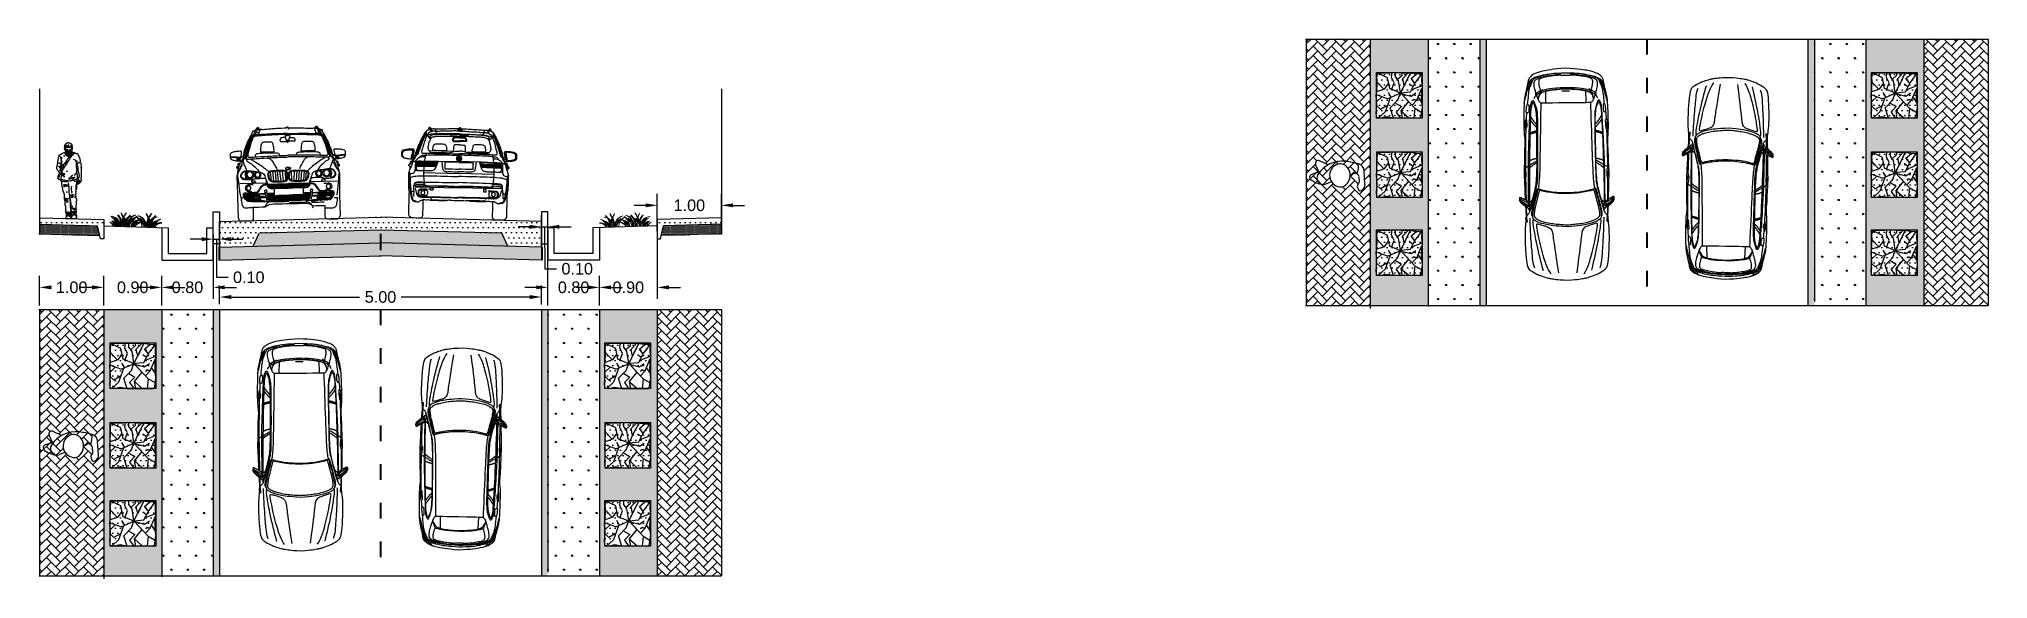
# Model space of a CAD drawing. Header units: millimetres. Extents: x 1205.7 to 1284.3, y 625.1 to 651.5.
# Drawn here: x 1205.69 to 1235.96, y 641.9 to 650.28 of the extents above; entities that cross this region are included whole.
import ezdxf

# ---------------------------------------------------------------- set-up
doc = ezdxf.new("R2010")
doc.units = ezdxf.units.MM
doc.linetypes.add('ACAD_ISO03W100', pattern=[30, 12, -18])
doc.linetypes.add('DASHED', pattern=[19.05, 12.7, -6.35])
doc.layers.add('001_Dark_1 10', color=7, linetype='Continuous', lineweight=0)
doc.layers.add('06', color=104, linetype='Continuous')
doc.layers.add('dimension', color=251, linetype='Continuous')
doc.styles.get("Standard").update_dxf_attribs({"font": 'arial.ttf'})
doc.dimstyles.new('MY STYLE', dxfattribs={"dimtxt": 0.18, "dimasz": 0.18, "dimexe": 0.18, "dimexo": 0.0625, "dimgap": 0.09, "dimtad": 0, "dimtih": 1, "dimtoh": 1, "dimzin": 0, "dimdsep": 46, "dimtxsty": 'Standard', "dimcen": 0.09, "dimadec": 0, "dimazin": 0, "dimtfac": 1, "dimtofl": 0, "dimtmove": 0, "dimatfit": 3, "dimfxl": 1, "dimtolj": 1, "dimtzin": 0, "dimarcsym": 0})
pattern_1 = [(0, (-524.291596, -66.7022), (0.0396875, 0.079375), [0, -0.079375])]
pattern_2 = [(0, (-524.291596, -66.702204), (0.0079375, 0.015875), [0, -0.015875])]
pattern_3 = [(228.0127875, (-524.108716, -66.448204), (-2.03200000016, -2.28599999986), [0.034172144, -3.383048364]), (184.969741, (-524.131576, -66.473604), (3.047999998794, 0.25400001447), [0.058640472, -5.80540489]), (132.5104471, (-524.189996, -66.478684), (2.54000000107, -2.79399999902), [0.041348152, -4.09347228]), (267.273689, (-524.289056, -66.542184), (0.25400000053, 5.07999999997), [0.053400452, -5.286643743]), (292.8336542, (-524.291596, -66.595524), (-1.27000000011, 3.047999999956), [0.05236337, -5.183980775]), (357.273689, (-524.271276, -66.643784), (-5.07999999997, 0.25400000053), [0.053400452, -5.286643743]), (37.69424047, (-524.217936, -66.646324), (-3.301999999854, -2.54000000019), [0.070619366, -6.99131153]), (72.25532837, (-524.162056, -66.603144), (1.77800000048, 5.58799999985), [0.066671952, -6.60052566]), (121.4295656, (-524.141736, -66.539644), (-2.03200000029, 3.30199999982), [0.0535813, -5.30455457]), (175.2363583, (-524.169676, -66.493924), (2.79399999996, -0.25400000044), [0.061171328, -2.997393695]), (222.3974378, (-524.230636, -66.488844), (-3.047999999902, -2.794000000106), [0.079107792, -7.83167725]), (138.8140748, (-524.037596, -66.544724), (-1.7779999999, 1.52400000012), [0.027000454, -2.673056582]), (171.4692344, (-524.057916, -66.526944), (3.30200000009, -0.50799999942), [0.051368198, -5.0854639]), (225, (-524.10872, -66.51932), (-4e-17, -0.254), [0.035920934, -0.32328931]), (203.1985905, (-524.126496, -66.488844), (1.27000000003, 0.5079999999), [0.019344132, -1.915062237]), (291.8014095, (-524.144276, -66.496464), (-0.254, 0.762), [0.027356562, -1.3404753]), (30.9637565, (-524.134116, -66.521864), (0.762, 0.508), [0.044431966, -1.436629815]), (161.565051, (-524.096016, -66.499), (0.508, -0.254), [0.032128714, -0.77108981]), (16.3895403, (-524.291596, -66.496464), (2.54, 0.762), [0.0450088, -4.455882667]), (70.3461759, (-524.248416, -66.483764), (-1.0160000001, -2.79399999997), [0.037759894, -3.738221568]), (293.1985905, (-524.096016, -66.448204), (-0.5079999999, 1.27000000004), [0.03868801, -1.89571836]), (343.6104597, (-524.080776, -66.483764), (-2.54000000005, 0.76199999982), [0.0450088, -4.455882667]), (339.4439548, (-524.291596, -66.653944), (-1.27, 0.508), [0.04340352, -2.12677343]), (294.7751406, (-524.250956, -66.669184), (-1.27000000151, 2.79399999931), [0.036367212, -3.600359338]), (66.8014095, (-524.093476, -66.702204), (0.5079999999, 1.27000000003), [0.03868801, -1.89571836]), (17.3540246, (-524.078236, -66.666644), (-3.30199999993, -1.01600000021), [0.042578274, -4.215237598]), (69.4439548, (-524.217936, -66.702204), (-0.508, -1.27), [0.02170176, -2.14847519]), (101.3099325, (-524.108716, -66.702204), (-0.254, 1.016), [0.01295146, -1.282199496]), (165.9637565, (-524.111256, -66.689504), (0.762, -0.254), [0.05236337, -0.99490546]), (186.009006, (-524.162056, -66.676804), (2.53999999999, 0.25400000013), [0.0485267, -4.804136486]), (303.6900675, (-524.134116, -66.544724), (-0.254, 0.508), [0.036632388, -0.879177636]), (353.1572266, (-524.113796, -66.575204), (4.318000000027, -0.507999999774), [0.063955676, -6.331600907]), (60.9453959, (-524.050296, -66.582824), (-1.01600000003, -1.778), [0.026150824, -2.588939232]), (90, (-524.0376, -66.55996), (-0.254, 0.254), [0.01524, -0.23876]), (120.2564372, (-524.167136, -66.669184), (1.01599999988, -1.77800000007), [0.035286696, -3.493394077]), (48.0127875, (-524.184916, -66.638704), (2.03200000017, 2.28599999985), [0.068344288, -3.34887622]), (0, (-524.1392, -66.5879), (0.254, 0.254), [0.06604, -0.18796]), (325.3048465, (-524.073156, -66.587904), (2.54000000096, -1.77799999863), [0.040160956, -3.975931672]), (254.054604, (-524.040136, -66.610764), (-0.254, -1.016), [0.036982908, -1.812165004]), (207.64597536, (-524.050296, -66.646324), (-4.82600000018, -2.539999999663), [0.06021451, -5.961246442]), (175.42607874, (-524.103636, -66.674264), (-3.302, 0.254), [0.063702946, -6.306584646])]
pattern_4 = [(0, (-524.2916, -66.7022), (0.127, 0.219970452), [0.03175, -0.22225]), (90, (-524.27572, -66.7022), (-0.127, 0.219970452), [0.015875, -0.424065905]), (90, (-524.27175, -66.7022), (-0.127, 0.219970452), [0.0127, -0.427240905]), (90, (-524.27969, -66.7022), (-0.127, 0.219970452), [0.0127, -0.427240905]), (60, (-524.26778, -66.7022), (-0.127, 0.219970452), [0.01016, -0.24384]), (120, (-524.28366, -66.7022), (-0.254, 1e-10), [0.01016, -0.24384])]
pattern_5 = [(45, (-524.2916, -66.7022), (0, 0.143684098), [0.3048, -0.1016]), (135, (-524.21975, -66.63036), (1e-17, 0.143684098), [0.3048, -0.1016])]
pattern_6 = [(0, (-524.29115, -67.93574), (0.0396875, 0.079375), [0, -0.079375])]
pattern_7 = [(0, (-524.291596, -69.14554), (0.0396875, 0.079375), [0, -0.079375])]
pattern_8 = [(0, (-516.60518, -66.7022), (0.0396875, 0.079375), [0, -0.079375])]
pattern_9 = [(0, (-516.60473, -67.93574), (0.0396875, 0.079375), [0, -0.079375])]
pattern_10 = [(0, (-516.60518, -69.14554), (0.0396875, 0.079375), [0, -0.079375])]
pattern_11 = [(0, (-504.6191, -62.50349), (0.127, 0.219970452), [0.03175, -0.22225]), (90, (-504.60322, -62.50349), (-0.127, 0.219970452), [0.015875, -0.424065905]), (90, (-504.59926, -62.50349), (-0.127, 0.219970452), [0.0127, -0.427240905]), (90, (-504.60719, -62.50349), (-0.127, 0.219970452), [0.0127, -0.427240905]), (60, (-504.59529, -62.50349), (-0.127, 0.219970452), [0.01016, -0.24384]), (120, (-504.61116, -62.50349), (-0.254, 1e-10), [0.01016, -0.24384])]
pattern_12 = [(45, (-504.6191, -62.50349), (0, 0.143684098), [0.3048, -0.1016]), (135, (-504.54726, -62.43165), (1e-17, 0.143684098), [0.3048, -0.1016])]
pattern_13 = [(228.0127875, (-504.43622, -62.249487), (-2.03200000016, -2.28599999986), [0.034172144, -3.383048364]), (184.969741, (-504.45908, -62.274887), (3.047999998794, 0.25400001447), [0.058640472, -5.80540489]), (132.5104471, (-504.5175, -62.279967), (2.54000000107, -2.79399999902), [0.041348152, -4.09347228]), (267.273689, (-504.61656, -62.343467), (0.25400000053, 5.07999999997), [0.053400452, -5.286643743]), (292.8336542, (-504.6191, -62.396807), (-1.27000000011, 3.047999999956), [0.05236337, -5.183980775]), (357.273689, (-504.59878, -62.445067), (-5.07999999997, 0.25400000053), [0.053400452, -5.286643743]), (37.69424047, (-504.5454395, -62.447607), (-3.301999999854, -2.54000000019), [0.070619366, -6.99131153]), (72.25532837, (-504.48956, -62.404427), (1.77800000048, 5.58799999985), [0.066671952, -6.60052566]), (121.4295656, (-504.46924, -62.340927), (-2.03200000029, 3.30199999982), [0.0535813, -5.30455457]), (175.2363583, (-504.49718, -62.295207), (2.79399999996, -0.25400000044), [0.061171328, -2.997393695]), (222.3974378, (-504.5581395, -62.290127), (-3.047999999902, -2.794000000106), [0.079107792, -7.83167725]), (138.8140748, (-504.3651, -62.346007), (-1.7779999999, 1.52400000012), [0.027000454, -2.673056582]), (171.4692344, (-504.38542, -62.328227), (3.30200000009, -0.50799999942), [0.051368198, -5.0854639]), (225, (-504.43622, -62.3206), (-4e-17, -0.254), [0.035920934, -0.32328931]), (203.1985905, (-504.454, -62.290127), (1.27000000003, 0.5079999999), [0.019344132, -1.915062237]), (291.8014095, (-504.47178, -62.297747), (-0.254, 0.762), [0.027356562, -1.3404753]), (30.9637565, (-504.46162, -62.323147), (0.762, 0.508), [0.044431966, -1.436629815]), (161.565051, (-504.42352, -62.30029), (0.508, -0.254), [0.032128714, -0.77108981]), (16.3895403, (-504.6191, -62.297747), (2.54, 0.762), [0.0450088, -4.455882667]), (70.3461759, (-504.57592, -62.285047), (-1.0160000001, -2.79399999997), [0.037759894, -3.738221568]), (293.1985905, (-504.42352, -62.249487), (-0.5079999999, 1.27000000004), [0.03868801, -1.89571836]), (343.6104597, (-504.40828, -62.285047), (-2.54000000005, 0.76199999982), [0.0450088, -4.455882667]), (339.4439548, (-504.6191, -62.455227), (-1.27, 0.508), [0.04340352, -2.12677343]), (294.7751406, (-504.57846, -62.470467), (-1.27000000151, 2.79399999931), [0.036367212, -3.600359338]), (66.8014095, (-504.42098, -62.503487), (0.5079999999, 1.27000000003), [0.03868801, -1.89571836]), (17.3540246, (-504.40574, -62.467927), (-3.30199999993, -1.01600000021), [0.042578274, -4.215237598]), (69.4439548, (-504.54544, -62.503487), (-0.508, -1.27), [0.02170176, -2.14847519]), (101.3099325, (-504.43622, -62.503487), (-0.254, 1.016), [0.01295146, -1.282199496]), (165.9637565, (-504.43876, -62.49079), (0.762, -0.254), [0.05236337, -0.99490546]), (186.009006, (-504.48956, -62.478087), (2.53999999999, 0.25400000013), [0.0485267, -4.804136486]), (303.6900675, (-504.46162, -62.34601), (-0.254, 0.508), [0.036632388, -0.879177636]), (353.1572266, (-504.4413, -62.376487), (4.318000000027, -0.507999999774), [0.063955676, -6.331600907]), (60.9453959, (-504.3778, -62.384107), (-1.01600000003, -1.778), [0.026150824, -2.588939232]), (90, (-504.3651, -62.36125), (-0.254, 0.254), [0.01524, -0.23876]), (120.2564372, (-504.49464, -62.470467), (1.01599999988, -1.77800000007), [0.035286696, -3.493394077]), (48.0127875, (-504.51242, -62.439987), (2.03200000017, 2.28599999985), [0.068344288, -3.34887622]), (0, (-504.4667, -62.3892), (0.254, 0.254), [0.06604, -0.18796]), (325.3048465, (-504.40066, -62.389187), (2.54000000096, -1.77799999863), [0.040160956, -3.975931672]), (254.054604, (-504.36764, -62.412047), (-0.254, -1.016), [0.036982908, -1.812165004]), (207.64597536, (-504.3778, -62.447607), (-4.82600000018, -2.539999999663), [0.06021451, -5.961246442]), (175.42607874, (-504.43114, -62.475547), (-3.302, 0.254), [0.063702946, -6.306584646])]
pattern_14 = [(0, (-504.6191, -62.50349), (0.0396875, 0.079375), [0, -0.079375])]
pattern_15 = [(0, (-504.618655, -63.73703), (0.0396875, 0.079375), [0, -0.079375])]
pattern_16 = [(0, (-504.6191, -64.94682), (0.0396875, 0.079375), [0, -0.079375])]
pattern_17 = [(0, (-496.93268, -62.50349), (0.0396875, 0.079375), [0, -0.079375])]
pattern_18 = [(0, (-496.93224, -63.73703), (0.0396875, 0.079375), [0, -0.079375])]
pattern_19 = [(0, (-496.93268, -64.94682), (0.0396875, 0.079375), [0, -0.079375])]

msp = doc.modelspace()

# ---------------------------------------------------------------- blocks, each defined once
blk = doc.blocks.new('hedge 006')
at = {"linetype": 'Continuous'}
for p, q in [((4, 499), (15, 556)), ((15, 556), (28, 564)), ((143, 495), (20, 556)), ((28, 564), (103, 564)), ((103, 564), (172, 564)), ((172, 564), (228, 568)), ((196, 503), (204, 568)), ((228, 568), (316, 564)), ((249, 514), (249, 568)), ((273, 476), (335, 533)), ((316, 564), (366, 568)), ((335, 564), (390, 564)), ((335, 533), (335, 564)), ((345, 488), (412, 556)), ((441, 556), (364, 396)), ((366, 568), (462, 560)), ((444, 560), (380, 434)), ((390, 564), (438, 560)), ((438, 560), (441, 556)), ((454, 488), (526, 548)), ((462, 560), (537, 548)), ((500, 419), (590, 541)), ((537, 548), (590, 552)), ((590, 552), (596, 545)), ((596, 545), (593, 465)), ((-4, 274), (1, 309)), ((4, 137), (-4, 274)), ((142, 221), (-3, 274)), ((95, 347), (1, 446)), ((1, 309), (7, 442)), ((100, 347), (1, 312)), ((7, 442), (4, 499)), ((156, 427), (100, 347)), ((316, 293), (140, 217)), ((172, 354), (143, 495)), ((193, 239), (155, 302)), ((316, 293), (172, 354)), ((231, 430), (196, 503)), ((196, 339), (231, 430)), ((289, 457), (249, 514)), ((281, 206), (313, 301)), ((313, 301), (289, 457)), ((300, 297), (335, 301)), ((305, 282), (300, 297)), ((321, 309), (303, 293)), ((303, 297), (316, 297)), ((303, 293), (303, 297)), ((308, 297), (305, 282)), ((332, 282), (305, 282)), ((305, 282), (308, 282)), ((316, 309), (308, 297)), ((308, 282), (316, 286)), ((380, 434), (313, 297)), ((313, 293), (316, 309)), ((313, 297), (502, 95)), ((316, 297), (329, 305)), ((316, 286), (319, 286)), ((319, 286), (324, 297)), ((321, 301), (446, 312)), ((327, 289), (321, 309)), ((324, 297), (321, 293)), ((324, 293), (321, 289)), ((321, 293), (332, 282)), ((321, 289), (454, 255)), ((321, 289), (327, 289)), ((335, 301), (324, 289)), ((324, 289), (324, 293)), ((364, 396), (345, 488)), ((480, 377), (430, 414)), ((446, 312), (500, 419)), ((500, 430), (454, 488)), ((454, 255), (518, 297)), ((465, 343), (601, 396)), ((529, 202), (598, 362)), ((590, 301), (588, 213)), ((601, 373), (590, 301)), ((593, 465), (601, 373)), ((-4, 27), (4, 137)), ((4, -27), (-4, 27)), ((49, 80), (1, 126)), ((68, 248), (3, 186)), ((111, 50), (25, -30)), ((135, 129), (49, 80)), ((177, 232), (111, 50)), ((180, 103), (281, 206)), ((223, -34), (180, 103)), ((247, 164), (327, 118)), ((327, 118), (257, 46)), ((257, 46), (316, -38)), ((420, 183), (319, 61)), ((319, 61), (335, -34)), ((321, 61), (425, -30)), ((468, 137), (529, 202)), ((481, 213), (529, 202)), ((529, 202), (481, 213)), ((502, 95), (489, -34)), ((502, 95), (585, 50)), ((548, 236), (601, 160)), ((588, 30), (580, -27)), ((588, 213), (601, 107)), ((601, 107), (588, 30)), ((49, -34), (4, -27)), ((132, -19), (49, -34)), ((223, -34), (132, -19)), ((374, -38), (223, -34)), ((454, -34), (374, -38)), ((564, -38), (454, -34)), ((580, -27), (564, -38))]:
    blk.add_line(p, q, dxfattribs=at)
blk = doc.blocks.new('PLANMAN_011')
at = {"color": 0, "linetype": 'ByBlock'}
for p, q in [((-319, 188), (-369, 297)), ((-200, 292), (-315, 348)), ((-153, 64), (-233, 34)), ((97, 147), (138, 171)), ((199, 23), (216, 44)), ((222, 65), (217, 129)), ((297, 32), (286, 211))]:
    blk.add_line(p, q, dxfattribs=at)
for centre, radius, start, end in [((-333, 313), 39.4, 63.8988, 204.4247), ((-6, -51), 394, 83.8075, 147.0958), ((-23, 152), 157, 112.746, 261.956), ((-37, 185), 121, 41.7971, 112.746), ((-70, -640), 986, 73.4031, 83.8075), ((-75, 151), 172, 311.7514, 41.7971), ((12, 265), 199, 332.0521, 12.112), ((182, 205), 105, 3.5076, 73.4031), ((-411, 126), 38.6, 119.0732, 231.1184), ((-238, 340), 313, 231.1184, 263.572), ((-323, -32), 220, 89.0903, 119.0732), ((-264, 115), 87, 147.0958, 290.5492), ((-30, 100), 105, 261.956, 311.7514), ((164, 125), 53, 4.5143, 119.7562), ((222, 5), 29, 142.7892, 208.134), ((191, 63), 30.8, 322.7892, 4.5143), ((208, 27), 89.4, 299.5813, 3.5076), ((143, -37), 61.2, 9.2551, 28.134), ((236, -22), 33.2, 189.2551, 299.5813)]:
    blk.add_arc(centre, radius, start, end, dxfattribs=at)
blk = doc.blocks.new('*D3')
at = {"layer": 'Defpoints', "color": 0, "ltscale": 0.01, "transparency": 16777216}
for p in [(1206.697, 646.427), (1205.701, 646.082), (1206.697, 646.082)]:
    blk.add_point(p, dxfattribs=at)
at = {"layer": 'dimension', "color": 0, "lineweight": -2, "ltscale": 0.01, "transparency": 16777216}
for p, q in [((1205.701, 646.145), (1205.701, 646.607)), ((1205.881, 646.427), (1205.884, 646.427)), ((1206.517, 646.427), (1206.514, 646.427)), ((1206.697, 646.145), (1206.697, 646.607))]:
    blk.add_line(p, q, dxfattribs=at)
at = {"layer": 'dimension', "color": 0, "ltscale": 0.01, "transparency": 16777216}
for points in [[(1205.881, 646.457), (1205.881, 646.397), (1205.701, 646.427)], [(1206.517, 646.457), (1206.517, 646.397), (1206.697, 646.427)]]:
    blk.add_solid(points, dxfattribs=at)
at = {"layer": 'dimension', "color": 0, "ltscale": 0.01, "transparency": 16777216, "insert": (1206.199, 646.427), "char_height": 0.18, "attachment_point": 5}
blk.add_mtext('\\A1;1.00', dxfattribs=at)
blk = doc.blocks.new('*D4')
at = {"layer": 'Defpoints', "color": 0, "ltscale": 0.01, "transparency": 16777216}
for p in [(1205.701, 646.427), (1206.697, 646.427), (1206.697, 646.427)]:
    blk.add_point(p, dxfattribs=at)
at = {"layer": 'dimension', "color": 0, "lineweight": -2, "ltscale": 0.01, "transparency": 16777216}
for p, q in [((1205.701, 646.489), (1205.701, 646.607)), ((1205.881, 646.427), (1205.884, 646.427)), ((1206.517, 646.427), (1206.514, 646.427)), ((1206.697, 646.489), (1206.697, 646.607))]:
    blk.add_line(p, q, dxfattribs=at)
at = {"layer": 'dimension', "color": 0, "ltscale": 0.01, "transparency": 16777216}
for points in [[(1205.881, 646.457), (1205.881, 646.397), (1205.701, 646.427)], [(1206.517, 646.457), (1206.517, 646.397), (1206.697, 646.427)]]:
    blk.add_solid(points, dxfattribs=at)
at = {"layer": 'dimension', "color": 0, "ltscale": 0.01, "transparency": 16777216, "insert": (1206.199, 646.427), "char_height": 0.18, "attachment_point": 5}
blk.add_mtext('\\A1;1.00', dxfattribs=at)
blk = doc.blocks.new('*D5')
at = {"layer": 'Defpoints', "color": 0, "ltscale": 0.01, "transparency": 16777216}
for p in [(1206.697, 646.427), (1207.597, 646.427), (1207.597, 646.082)]:
    blk.add_point(p, dxfattribs=at)
at = {"layer": 'dimension', "color": 0, "lineweight": -2, "ltscale": 0.01, "transparency": 16777216}
for p, q in [((1206.517, 646.427), (1206.337, 646.427)), ((1206.697, 646.489), (1206.697, 646.607)), ((1207.597, 646.145), (1207.597, 646.607)), ((1207.777, 646.427), (1207.957, 646.427))]:
    blk.add_line(p, q, dxfattribs=at)
at = {"layer": 'dimension', "color": 0, "ltscale": 0.01, "transparency": 16777216}
for points in [[(1206.517, 646.457), (1206.517, 646.397), (1206.697, 646.427)], [(1207.777, 646.457), (1207.777, 646.397), (1207.597, 646.427)]]:
    blk.add_solid(points, dxfattribs=at)
at = {"layer": 'dimension', "color": 0, "ltscale": 0.01, "transparency": 16777216, "insert": (1207.147, 646.427), "char_height": 0.18, "attachment_point": 5}
blk.add_mtext('\\A1;0.90', dxfattribs=at)
blk = doc.blocks.new('*D6')
at = {"layer": 'Defpoints', "color": 0, "ltscale": 0.01, "transparency": 16777216}
for p in [(1206.697, 646.427), (1207.597, 646.427), (1207.597, 646.427)]:
    blk.add_point(p, dxfattribs=at)
at = {"layer": 'dimension', "color": 0, "lineweight": -2, "ltscale": 0.01, "transparency": 16777216}
for p, q in [((1206.517, 646.427), (1206.337, 646.427)), ((1206.697, 646.489), (1206.697, 646.607)), ((1207.597, 646.489), (1207.597, 646.607)), ((1207.777, 646.427), (1207.957, 646.427))]:
    blk.add_line(p, q, dxfattribs=at)
at = {"layer": 'dimension', "color": 0, "ltscale": 0.01, "transparency": 16777216}
for points in [[(1206.517, 646.457), (1206.517, 646.397), (1206.697, 646.427)], [(1207.777, 646.457), (1207.777, 646.397), (1207.597, 646.427)]]:
    blk.add_solid(points, dxfattribs=at)
at = {"layer": 'dimension', "color": 0, "ltscale": 0.01, "transparency": 16777216, "insert": (1207.147, 646.427), "char_height": 0.18, "attachment_point": 5}
blk.add_mtext('\\A1;0.90', dxfattribs=at)
blk = doc.blocks.new('*D7')
at = {"layer": 'Defpoints', "color": 0, "ltscale": 0.01, "transparency": 16777216}
for p in [(1208.397, 647.188), (1207.597, 646.427), (1208.397, 646.427)]:
    blk.add_point(p, dxfattribs=at)
at = {"layer": 'dimension', "color": 0, "lineweight": -2, "ltscale": 0.01, "transparency": 16777216}
for p, q in [((1208.397, 647.125), (1208.397, 646.247)), ((1207.417, 646.427), (1207.237, 646.427)), ((1207.597, 646.489), (1207.597, 646.607)), ((1208.577, 646.427), (1208.757, 646.427))]:
    blk.add_line(p, q, dxfattribs=at)
at = {"layer": 'dimension', "color": 0, "ltscale": 0.01, "transparency": 16777216}
for points in [[(1207.417, 646.457), (1207.417, 646.397), (1207.597, 646.427)], [(1208.577, 646.457), (1208.577, 646.397), (1208.397, 646.427)]]:
    blk.add_solid(points, dxfattribs=at)
at = {"layer": 'dimension', "color": 0, "ltscale": 0.01, "transparency": 16777216, "insert": (1207.997, 646.427), "char_height": 0.18, "attachment_point": 5}
blk.add_mtext('\\A1;0.80', dxfattribs=at)
blk = doc.blocks.new('*D8')
at = {"layer": 'Defpoints', "color": 0, "ltscale": 0.01, "transparency": 16777216}
for p in [(1208.397, 647.188), (1208.497, 647.181), (1208.497, 647.175)]:
    blk.add_point(p, dxfattribs=at)
at = {"layer": 'dimension', "color": 0, "lineweight": -2, "ltscale": 0.01, "transparency": 16777216}
for p, q in [((1208.217, 647.175), (1208.037, 647.175)), ((1208.397, 647.175), (1208.497, 647.175)), ((1208.397, 647.125), (1208.397, 646.995)), ((1208.447, 647.175), (1208.447, 646.583)), ((1208.497, 647.118), (1208.497, 646.995)), ((1208.677, 647.175), (1208.857, 647.175)), ((1208.447, 646.583), (1208.627, 646.583))]:
    blk.add_line(p, q, dxfattribs=at)
at = {"layer": 'dimension', "color": 0, "ltscale": 0.01, "transparency": 16777216}
for points in [[(1208.217, 647.205), (1208.217, 647.145), (1208.397, 647.175)], [(1208.677, 647.205), (1208.677, 647.145), (1208.497, 647.175)]]:
    blk.add_solid(points, dxfattribs=at)
at = {"layer": 'dimension', "color": 0, "ltscale": 0.01, "transparency": 16777216, "insert": (1208.95, 646.583), "char_height": 0.18, "attachment_point": 5}
blk.add_mtext('\\A1;0.10', dxfattribs=at)
blk = doc.blocks.new('*D9')
at = {"layer": 'Defpoints', "color": 0, "ltscale": 0.01, "transparency": 16777216}
for p in [(1208.497, 646.102), (1213.495, 646.277), (1213.495, 646.101)]:
    blk.add_point(p, dxfattribs=at)
at = {"layer": 'dimension', "color": 0, "lineweight": -2, "ltscale": 0.01, "transparency": 16777216}
for p, q in [((1208.497, 646.164), (1208.497, 646.457)), ((1213.495, 646.163), (1213.495, 646.457)), ((1208.677, 646.277), (1210.672, 646.277)), ((1213.315, 646.277), (1211.319, 646.277))]:
    blk.add_line(p, q, dxfattribs=at)
at = {"layer": 'dimension', "color": 0, "ltscale": 0.01, "transparency": 16777216}
for points in [[(1208.677, 646.307), (1208.677, 646.247), (1208.497, 646.277)], [(1213.315, 646.307), (1213.315, 646.247), (1213.495, 646.277)]]:
    blk.add_solid(points, dxfattribs=at)
at = {"layer": 'dimension', "color": 0, "ltscale": 0.01, "transparency": 16777216, "insert": (1210.996, 646.277), "char_height": 0.18, "attachment_point": 5}
blk.add_mtext('\\A1;5.00', dxfattribs=at)
blk = doc.blocks.new('*D10')
at = {"layer": 'Defpoints', "color": 0, "ltscale": 0.01, "transparency": 16777216}
for p in [(1213.595, 647.367), (1213.495, 647.18), (1213.595, 646.082)]:
    blk.add_point(p, dxfattribs=at)
at = {"layer": 'dimension', "color": 0, "lineweight": -2, "ltscale": 0.01, "transparency": 16777216}
for p, q in [((1213.495, 647.242), (1213.495, 647.547)), ((1213.595, 646.145), (1213.595, 647.547)), ((1213.315, 647.367), (1213.135, 647.367)), ((1213.495, 647.367), (1213.595, 647.367)), ((1213.545, 647.367), (1213.548, 646.715)), ((1213.775, 647.367), (1213.955, 647.367)), ((1213.548, 646.715), (1213.728, 646.715))]:
    blk.add_line(p, q, dxfattribs=at)
at = {"layer": 'dimension', "color": 0, "ltscale": 0.01, "transparency": 16777216}
for points in [[(1213.315, 647.397), (1213.315, 647.337), (1213.495, 647.367)], [(1213.775, 647.397), (1213.775, 647.337), (1213.595, 647.367)]]:
    blk.add_solid(points, dxfattribs=at)
at = {"layer": 'dimension', "color": 0, "ltscale": 0.01, "transparency": 16777216, "insert": (1214.051, 646.715), "char_height": 0.18, "attachment_point": 5}
blk.add_mtext('\\A1;0.10', dxfattribs=at)
blk = doc.blocks.new('*D11')
at = {"layer": 'Defpoints', "color": 0, "ltscale": 0.01, "transparency": 16777216}
for p in [(1214.395, 646.427), (1213.595, 646.082), (1214.395, 646.082)]:
    blk.add_point(p, dxfattribs=at)
at = {"layer": 'dimension', "color": 0, "lineweight": -2, "ltscale": 0.01, "transparency": 16777216}
for p, q in [((1213.415, 646.427), (1213.235, 646.427)), ((1213.595, 646.145), (1213.595, 646.607)), ((1214.395, 646.145), (1214.395, 646.607)), ((1214.575, 646.427), (1214.755, 646.427))]:
    blk.add_line(p, q, dxfattribs=at)
at = {"layer": 'dimension', "color": 0, "ltscale": 0.01, "transparency": 16777216}
for points in [[(1213.415, 646.457), (1213.415, 646.397), (1213.595, 646.427)], [(1214.575, 646.457), (1214.575, 646.397), (1214.395, 646.427)]]:
    blk.add_solid(points, dxfattribs=at)
at = {"layer": 'dimension', "color": 0, "ltscale": 0.01, "transparency": 16777216, "insert": (1213.995, 646.427), "char_height": 0.18, "attachment_point": 5}
blk.add_mtext('\\A1;0.80', dxfattribs=at)
blk = doc.blocks.new('*D12')
at = {"layer": 'Defpoints', "color": 0, "ltscale": 0.01, "transparency": 16777216}
for p in [(1215.295, 647.238), (1215.295, 646.427), (1214.395, 646.082)]:
    blk.add_point(p, dxfattribs=at)
at = {"layer": 'dimension', "color": 0, "lineweight": -2, "ltscale": 0.01, "transparency": 16777216}
for p, q in [((1215.295, 647.176), (1215.295, 646.247)), ((1214.215, 646.427), (1214.035, 646.427)), ((1214.395, 646.145), (1214.395, 646.607)), ((1215.475, 646.427), (1215.655, 646.427))]:
    blk.add_line(p, q, dxfattribs=at)
at = {"layer": 'dimension', "color": 0, "ltscale": 0.01, "transparency": 16777216}
for points in [[(1214.215, 646.457), (1214.215, 646.397), (1214.395, 646.427)], [(1215.475, 646.457), (1215.475, 646.397), (1215.295, 646.427)]]:
    blk.add_solid(points, dxfattribs=at)
at = {"layer": 'dimension', "color": 0, "ltscale": 0.01, "transparency": 16777216, "insert": (1214.845, 646.427), "char_height": 0.18, "attachment_point": 5}
blk.add_mtext('\\A1;0.90', dxfattribs=at)
blk = doc.blocks.new('*D13')
at = {"layer": 'Defpoints', "color": 0, "ltscale": 0.01, "transparency": 16777216}
for p in [(1216.292, 647.7), (1216.292, 647.258), (1215.295, 647.238)]:
    blk.add_point(p, dxfattribs=at)
at = {"layer": 'dimension', "color": 0, "lineweight": -2, "ltscale": 0.01, "transparency": 16777216}
for p, q in [((1215.295, 647.301), (1215.295, 647.88)), ((1216.292, 647.32), (1216.292, 647.88)), ((1215.115, 647.7), (1214.935, 647.7)), ((1216.472, 647.7), (1216.652, 647.7))]:
    blk.add_line(p, q, dxfattribs=at)
at = {"layer": 'dimension', "color": 0, "ltscale": 0.01, "transparency": 16777216}
for points in [[(1215.115, 647.73), (1215.115, 647.67), (1215.295, 647.7)], [(1216.472, 647.73), (1216.472, 647.67), (1216.292, 647.7)]]:
    blk.add_solid(points, dxfattribs=at)
at = {"layer": 'dimension', "color": 0, "ltscale": 0.01, "transparency": 16777216, "insert": (1215.793, 647.7), "char_height": 0.18, "attachment_point": 5}
blk.add_mtext('\\A1;1.00', dxfattribs=at)

# ---------------------------------------------------------------- dimensions: what is measured, and where the dimension line sits
at = {"layer": 'dimension', "ltscale": 0.01}
for base, p1, p2, picture, middle in [((1216.292, 647.7), (1215.295, 647.238), (1216.292, 647.258), '*D13', (1215.793, 647.7)), ((1208.397, 646.427), (1207.597, 646.427), (1208.397, 647.188), '*D7', (1207.997, 646.427)), ((1208.497, 647.175), (1208.397, 647.188), (1208.497, 647.181), '*D8', (1208.717, 646.583)), ((1215.295, 646.427), (1214.395, 646.082), (1215.295, 647.238), '*D12', (1214.845, 646.427)), ((1213.495, 646.277), (1208.497, 646.102), (1213.495, 646.101), '*D9', (1210.996, 646.277)), ((1214.395, 646.427), (1213.595, 646.082), (1214.395, 646.082), '*D11', (1213.995, 646.427))]:
    dim = msp.add_linear_dim(base=base, p1=p1, p2=p2, dimstyle='MY STYLE', dxfattribs=at)
    dim.commit()
    dim.dimension.update_dxf_attribs({"geometry": picture, "text_midpoint": middle})
for base, p1, p2, picture, middle in [((1213.595, 647.367), (1213.495, 647.18), (1213.595, 646.082), '*D10', (1213.818, 646.715)), ((1206.697, 646.427), (1205.701, 646.082), (1206.697, 646.082), '*D3', (1206.199, 646.427)), ((1206.697, 646.427), (1205.701, 646.427), (1206.697, 646.427), '*D4', (1206.199, 646.427)), ((1207.597, 646.427), (1206.697, 646.427), (1207.597, 646.082), '*D5', (1207.147, 646.427)), ((1207.597, 646.427), (1206.697, 646.427), (1207.597, 646.427), '*D6', (1207.147, 646.427))]:
    dim = msp.add_linear_dim(base=base, p1=p1, p2=p2, dimstyle='MY STYLE', dxfattribs=at)
    dim.commit()
    dim.dimension.update_dxf_attribs({"geometry": picture, "text_midpoint": middle, "dimtype": 160})

# ---------------------------------------------------------------- hatches: boundary and pattern name
at = {"linetype": 'ACAD_ISO03W100', "ltscale": 0.01}
h = msp.add_hatch(dxfattribs=at)
h.set_pattern_fill('AR-HBONE', color=256, scale=0.001)
h.set_pattern_definition(pattern_12)
h.paths.add_polyline_path([(1226.37, 650.281), (1225.373, 650.281), (1225.373, 646.147), (1226.37, 646.147)])
h.paths.add_polyline_path([(1225.715, 648.327), (1225.582, 648.392, 0.705338), (1225.521, 648.333), (1225.578, 648.207, -0.10146)], flags=16)
h.paths.add_polyline_path([(1226.189, 648.343, -0.314835), (1226.275, 648.234), (1226.275, 648.234), (1226.288, 648.028, -0.286351), (1226.236, 647.932, -0.524008), (1226.179, 647.96, 0.081417), (1226.172, 647.981, -0.291207), (1226.175, 648.017), (1226.194, 648.042, 0.181231), (1226.201, 648.066), (1226.195, 648.139, 0.550689), (1226.104, 648.188), (1226.057, 648.161, -0.207121), (1225.992, 648.017, -0.226276), (1225.892, 647.987, -0.759037), (1225.849, 648.332, -0.319883), (1226.006, 648.297, -0.189291), (1226.057, 648.161), (1226.104, 648.188, -0.252064), (1226.162, 648.189, 0.176991), (1226.183, 648.345, -0.001494)], flags=16)
at = {"ltscale": 0.01}
h = msp.add_hatch(dxfattribs=at)
h.set_pattern_fill('GRAVEL', color=256, scale=0.01)
h.set_pattern_definition(pattern_13)
h.paths.add_polyline_path([(1226.37, 650.281), (1226.37, 646.147), (1227.269, 646.147), (1227.269, 650.281)])
h.paths.add_polyline_path([(1227.176, 649.763), (1227.176, 649.055), (1227.141, 649.055), (1227.132, 649.049), (1227.003, 649.053), (1226.909, 649.049), (1226.73, 649.053), (1226.718, 649.055), (1226.537, 649.055), (1226.526, 649.053), (1226.514, 649.055), (1226.468, 649.055), (1226.468, 649.092), (1226.463, 649.125), (1226.468, 649.194), (1226.468, 649.331), (1226.463, 649.417), (1226.468, 649.449), (1226.468, 649.763)], flags=16)
h.paths.add_polyline_path([(1227.176, 649.763), (1227.176, 649.055), (1226.468, 649.055), (1226.468, 649.763)], flags=0)
h.paths.add_polyline_path([(1226.84, 649.757), (1226.9, 649.762), (1227.013, 649.753), (1227.1, 649.739), (1227.163, 649.744), (1227.169, 649.735), (1227.166, 649.641), (1227.176, 649.533), (1227.163, 649.448), (1227.16, 649.345), (1227.176, 649.219), (1227.16, 649.13), (1227.151, 649.062), (1227.132, 649.049), (1227.003, 649.053), (1226.909, 649.049), (1226.73, 649.053), (1226.624, 649.071), (1226.526, 649.053), (1226.473, 649.062), (1226.463, 649.125), (1226.473, 649.255), (1226.463, 649.417), (1226.47, 649.457), (1226.476, 649.614), (1226.473, 649.681), (1226.485, 649.748), (1226.501, 649.757), (1226.589, 649.757), (1226.671, 649.757), (1226.736, 649.762)], flags=0)
h.paths.add_polyline_path([(1226.792, 649.656), (1226.862, 649.721), (1226.862, 649.757), (1226.928, 649.757), (1226.984, 649.753), (1226.988, 649.748), (1226.971, 649.715), (1226.896, 649.56), (1226.896, 649.564), (1226.841, 649.453), (1226.846, 649.457), (1226.849, 649.447), (1226.862, 649.448), (1226.852, 649.437), (1226.853, 649.434), (1226.85, 649.434), (1226.859, 649.426), (1226.827, 649.426), (1226.821, 649.443), (1226.831, 649.445), (1226.832, 649.445), (1226.836, 649.452), (1226.809, 649.632)], flags=0)
h.paths.add_polyline_path([(1226.829, 649.443), (1226.838, 649.443), (1226.838, 649.443), (1226.845, 649.435), (1226.843, 649.43), (1226.84, 649.43), (1226.831, 649.426), (1226.827, 649.426), (1226.83, 649.443)], flags=0)
h.paths.add_polyline_path([(1227.177, 648.53), (1227.177, 647.822), (1227.141, 647.822), (1227.132, 647.815), (1227.004, 647.82), (1226.909, 647.815), (1226.731, 647.82), (1226.718, 647.822), (1226.538, 647.822), (1226.527, 647.82), (1226.514, 647.822), (1226.469, 647.822), (1226.469, 647.858), (1226.464, 647.892), (1226.469, 647.961), (1226.469, 648.097), (1226.464, 648.183), (1226.469, 648.215), (1226.469, 648.53)], flags=16)
h.paths.add_polyline_path([(1226.84, 648.524), (1226.9, 648.528), (1227.013, 648.519), (1227.101, 648.506), (1227.164, 648.51), (1227.17, 648.501), (1227.167, 648.407), (1227.176, 648.3), (1227.164, 648.214), (1227.16, 648.111), (1227.176, 647.986), (1227.16, 647.896), (1227.151, 647.829), (1227.132, 647.815), (1227.004, 647.82), (1226.909, 647.815), (1226.731, 647.82), (1226.624, 647.838), (1226.527, 647.82), (1226.473, 647.829), (1226.464, 647.892), (1226.473, 648.022), (1226.464, 648.183), (1226.47, 648.223), (1226.476, 648.38), (1226.473, 648.448), (1226.486, 648.515), (1226.502, 648.524), (1226.589, 648.524), (1226.671, 648.524), (1226.737, 648.528)], flags=0)
h.paths.add_polyline_path([(1226.792, 648.422), (1226.862, 648.488), (1226.862, 648.524), (1226.928, 648.524), (1226.985, 648.519), (1226.988, 648.514), (1226.972, 648.482), (1226.897, 648.326), (1226.896, 648.331), (1226.842, 648.219), (1226.847, 648.223), (1226.85, 648.213), (1226.862, 648.214), (1226.852, 648.204), (1226.853, 648.201), (1226.851, 648.201), (1226.859, 648.192), (1226.828, 648.192), (1226.822, 648.21), (1226.832, 648.211), (1226.832, 648.211), (1226.837, 648.218), (1226.809, 648.398)], flags=0)
h.paths.add_polyline_path([(1226.83, 648.21), (1226.838, 648.21), (1226.838, 648.209), (1226.846, 648.201), (1226.844, 648.196), (1226.84, 648.196), (1226.831, 648.192), (1226.828, 648.192), (1226.831, 648.209)], flags=0)
h.paths.add_polyline_path([(1227.176, 647.32), (1227.176, 646.612), (1227.141, 646.612), (1227.132, 646.606), (1227.003, 646.61), (1226.909, 646.606), (1226.73, 646.61), (1226.718, 646.612), (1226.537, 646.612), (1226.526, 646.61), (1226.514, 646.612), (1226.468, 646.612), (1226.468, 646.649), (1226.463, 646.682), (1226.468, 646.751), (1226.468, 646.888), (1226.463, 646.973), (1226.468, 647.005), (1226.468, 647.32)], flags=16)
h.paths.add_polyline_path([(1226.84, 647.314), (1226.9, 647.318), (1227.013, 647.309), (1227.1, 647.296), (1227.163, 647.301), (1227.169, 647.292), (1227.166, 647.197), (1227.176, 647.09), (1227.163, 647.005), (1227.16, 646.901), (1227.176, 646.776), (1227.16, 646.686), (1227.151, 646.619), (1227.132, 646.606), (1227.003, 646.61), (1226.909, 646.606), (1226.73, 646.61), (1226.624, 646.628), (1226.526, 646.61), (1226.473, 646.619), (1226.463, 646.682), (1226.473, 646.812), (1226.463, 646.973), (1226.47, 647.014), (1226.476, 647.17), (1226.473, 647.238), (1226.485, 647.305), (1226.501, 647.314), (1226.589, 647.314), (1226.671, 647.314), (1226.736, 647.318)], flags=0)
h.paths.add_polyline_path([(1226.792, 647.213), (1226.862, 647.278), (1226.862, 647.314), (1226.928, 647.314), (1226.984, 647.309), (1226.988, 647.304), (1226.971, 647.272), (1226.896, 647.117), (1226.896, 647.121), (1226.841, 647.01), (1226.846, 647.014), (1226.849, 647.003), (1226.862, 647.005), (1226.852, 646.994), (1226.853, 646.991), (1226.85, 646.991), (1226.859, 646.982), (1226.827, 646.982), (1226.821, 647), (1226.831, 647.001), (1226.832, 647.002), (1226.836, 647.008), (1226.809, 647.188)], flags=0)
h.paths.add_polyline_path([(1226.829, 647), (1226.838, 647), (1226.838, 646.999), (1226.845, 646.991), (1226.843, 646.987), (1226.84, 646.987), (1226.831, 646.982), (1226.827, 646.982), (1226.83, 647)], flags=0)
h = msp.add_hatch(dxfattribs=at)
h.set_pattern_fill('SWAMP', color=256, scale=0.01)
h.set_pattern_definition(pattern_11)
h.paths.add_polyline_path([(1228.069, 650.281), (1227.269, 650.281), (1227.269, 646.147), (1228.069, 646.147)])
h = msp.add_hatch(color=256, dxfattribs=at)
h.dxf.hatch_style = 1
h.paths.add_polyline_path([(1228.069, 646.147), (1228.169, 646.147), (1228.169, 650.281), (1228.069, 650.281)])
h = msp.add_hatch(color=256, dxfattribs=at)
h.dxf.hatch_style = 1
h.paths.add_polyline_path([(1233.168, 646.147), (1233.267, 646.147), (1233.267, 650.281), (1233.168, 650.281)])
h = msp.add_hatch(dxfattribs=at)
h.set_pattern_fill('SWAMP', color=256, scale=0.01)
h.set_pattern_definition(pattern_11)
h.paths.add_polyline_path([(1234.064, 650.281), (1233.268, 650.281), (1233.268, 647.877), (1233.267, 646.147), (1234.064, 646.147)])
h = msp.add_hatch(dxfattribs=at)
h.set_pattern_fill('GRAVEL', color=256, scale=0.01)
h.set_pattern_definition(pattern_13)
h.paths.add_polyline_path([(1234.967, 650.281), (1234.068, 650.281), (1234.068, 646.147), (1234.967, 646.147)])
h.paths.add_polyline_path([(1234.155, 649.757), (1234.357, 649.757), (1234.423, 649.762), (1234.526, 649.757), (1234.586, 649.762), (1234.642, 649.757), (1234.862, 649.757), (1234.862, 649.055), (1234.827, 649.055), (1234.818, 649.049), (1234.69, 649.053), (1234.595, 649.049), (1234.417, 649.053), (1234.404, 649.055), (1234.224, 649.055), (1234.213, 649.053), (1234.2, 649.055), (1234.155, 649.055), (1234.155, 649.092), (1234.15, 649.125), (1234.155, 649.194), (1234.155, 649.331), (1234.15, 649.417), (1234.155, 649.449)], flags=0)
h.paths.add_polyline_path([(1234.155, 649.763), (1234.862, 649.763), (1234.862, 649.055), (1234.827, 649.055), (1234.818, 649.049), (1234.69, 649.053), (1234.595, 649.049), (1234.417, 649.053), (1234.404, 649.055), (1234.224, 649.055), (1234.213, 649.053), (1234.2, 649.055), (1234.155, 649.055), (1234.155, 649.092), (1234.15, 649.125), (1234.155, 649.194), (1234.155, 649.331), (1234.15, 649.417), (1234.155, 649.449)], flags=16)
h.paths.add_polyline_path([(1234.162, 649.614), (1234.159, 649.681), (1234.172, 649.748), (1234.188, 649.757), (1234.275, 649.757), (1234.357, 649.757), (1234.423, 649.762), (1234.526, 649.757), (1234.586, 649.762), (1234.699, 649.753), (1234.787, 649.739), (1234.85, 649.744), (1234.856, 649.735), (1234.853, 649.641), (1234.862, 649.533), (1234.85, 649.448), (1234.846, 649.345), (1234.862, 649.219), (1234.846, 649.13), (1234.837, 649.062), (1234.818, 649.049), (1234.69, 649.053), (1234.595, 649.049), (1234.417, 649.053), (1234.31, 649.071), (1234.213, 649.053), (1234.159, 649.062), (1234.15, 649.125), (1234.159, 649.255), (1234.15, 649.417), (1234.156, 649.457)], flags=0)
h.paths.add_polyline_path([(1234.518, 649.445), (1234.518, 649.445), (1234.523, 649.452), (1234.495, 649.632), (1234.478, 649.656), (1234.548, 649.721), (1234.548, 649.757), (1234.614, 649.757), (1234.671, 649.753), (1234.674, 649.748), (1234.583, 649.56), (1234.582, 649.564), (1234.528, 649.453), (1234.533, 649.457), (1234.536, 649.447), (1234.548, 649.448), (1234.538, 649.437), (1234.539, 649.434), (1234.537, 649.434), (1234.545, 649.426), (1234.514, 649.426), (1234.508, 649.443)], flags=0)
h.paths.add_polyline_path([(1234.516, 649.443), (1234.524, 649.443), (1234.524, 649.443), (1234.532, 649.435), (1234.53, 649.43), (1234.526, 649.43), (1234.517, 649.426), (1234.514, 649.426), (1234.517, 649.443)], flags=0)
h.paths.add_polyline_path([(1234.155, 648.53), (1234.863, 648.53), (1234.863, 647.822), (1234.828, 647.822), (1234.819, 647.815), (1234.69, 647.82), (1234.596, 647.815), (1234.417, 647.82), (1234.405, 647.822), (1234.224, 647.822), (1234.213, 647.82), (1234.201, 647.822), (1234.155, 647.822), (1234.155, 647.858), (1234.15, 647.892), (1234.155, 647.961), (1234.155, 648.097), (1234.15, 648.183), (1234.155, 648.215)], flags=16)
h.paths.add_polyline_path([(1234.172, 648.515), (1234.188, 648.524), (1234.276, 648.524), (1234.357, 648.524), (1234.423, 648.528), (1234.527, 648.524), (1234.586, 648.528), (1234.699, 648.519), (1234.787, 648.506), (1234.85, 648.51), (1234.856, 648.501), (1234.853, 648.407), (1234.863, 648.3), (1234.85, 648.214), (1234.847, 648.111), (1234.863, 647.986), (1234.847, 647.896), (1234.837, 647.829), (1234.819, 647.815), (1234.69, 647.82), (1234.596, 647.815), (1234.417, 647.82), (1234.31, 647.838), (1234.213, 647.82), (1234.16, 647.829), (1234.15, 647.892), (1234.16, 648.022), (1234.15, 648.183), (1234.157, 648.223), (1234.163, 648.38), (1234.16, 648.448)], flags=0)
h.paths.add_polyline_path([(1234.518, 648.211), (1234.518, 648.211), (1234.523, 648.218), (1234.495, 648.398), (1234.479, 648.422), (1234.549, 648.488), (1234.549, 648.524), (1234.615, 648.524), (1234.671, 648.519), (1234.674, 648.515), (1234.583, 648.326), (1234.582, 648.331), (1234.528, 648.219), (1234.533, 648.223), (1234.536, 648.213), (1234.549, 648.214), (1234.539, 648.204), (1234.539, 648.201), (1234.537, 648.201), (1234.546, 648.192), (1234.514, 648.192), (1234.508, 648.21)], flags=0)
h.paths.add_polyline_path([(1234.516, 648.21), (1234.524, 648.21), (1234.524, 648.209), (1234.532, 648.201), (1234.53, 648.196), (1234.527, 648.196), (1234.517, 648.192), (1234.514, 648.192), (1234.517, 648.209)], flags=0)
h.paths.add_polyline_path([(1234.155, 647.32), (1234.862, 647.32), (1234.862, 646.612), (1234.827, 646.612), (1234.818, 646.606), (1234.69, 646.61), (1234.595, 646.606), (1234.417, 646.61), (1234.404, 646.612), (1234.224, 646.612), (1234.213, 646.61), (1234.2, 646.612), (1234.155, 646.612), (1234.155, 646.649), (1234.15, 646.682), (1234.155, 646.751), (1234.155, 646.888), (1234.15, 646.973), (1234.155, 647.005)], flags=16)
h.paths.add_polyline_path([(1234.172, 647.305), (1234.188, 647.314), (1234.275, 647.314), (1234.357, 647.314), (1234.423, 647.318), (1234.526, 647.314), (1234.586, 647.318), (1234.699, 647.309), (1234.787, 647.296), (1234.85, 647.301), (1234.856, 647.292), (1234.853, 647.197), (1234.862, 647.09), (1234.85, 647.005), (1234.846, 646.901), (1234.862, 646.776), (1234.846, 646.686), (1234.837, 646.619), (1234.818, 646.606), (1234.69, 646.61), (1234.595, 646.606), (1234.417, 646.61), (1234.31, 646.628), (1234.213, 646.61), (1234.159, 646.619), (1234.15, 646.682), (1234.159, 646.812), (1234.15, 646.973), (1234.156, 647.014), (1234.162, 647.17), (1234.159, 647.238)], flags=0)
h.paths.add_polyline_path([(1234.518, 647.001), (1234.518, 647.002), (1234.523, 647.008), (1234.495, 647.188), (1234.478, 647.213), (1234.548, 647.278), (1234.548, 647.314), (1234.614, 647.314), (1234.671, 647.309), (1234.674, 647.305), (1234.583, 647.117), (1234.582, 647.121), (1234.528, 647.01), (1234.533, 647.014), (1234.536, 647.003), (1234.548, 647.005), (1234.538, 646.994), (1234.539, 646.991), (1234.537, 646.991), (1234.545, 646.982), (1234.514, 646.982), (1234.508, 647)], flags=0)
h.paths.add_polyline_path([(1234.516, 647), (1234.524, 647), (1234.524, 646.999), (1234.532, 646.991), (1234.53, 646.987), (1234.526, 646.987), (1234.517, 646.982), (1234.514, 646.982), (1234.517, 647)], flags=0)
at = {"linetype": 'ACAD_ISO03W100', "ltscale": 0.01}
h = msp.add_hatch(dxfattribs=at)
h.set_pattern_fill('AR-HBONE', color=256, scale=0.001)
h.set_pattern_definition(pattern_12)
h.paths.add_polyline_path([(1234.967, 646.147), (1235.964, 646.147), (1235.964, 650.281), (1234.967, 650.281)])
h = msp.add_hatch(dxfattribs=at)
h.set_pattern_fill('DOTS', color=256, scale=0.05)
h.set_pattern_definition(pattern_14)
h.paths.add_polyline_path([(1227.061, 649.595), (1227.003, 649.668), (1227.09, 649.741), (1227.013, 649.753), (1226.991, 649.754), (1226.971, 649.715), (1226.896, 649.56), (1226.896, 649.564), (1226.845, 649.461), (1226.849, 649.448), (1226.994, 649.461)], flags=16)
h.paths.add_polyline_path([(1226.64, 649.352), (1226.824, 649.432), (1226.824, 649.434), (1226.82, 649.448), (1226.671, 649.511), (1226.653, 649.597), (1226.583, 649.498), (1226.581, 649.5), (1226.471, 649.462), (1226.464, 649.417)], flags=16)
h.paths.add_polyline_path([(1227.166, 649.641), (1227.17, 649.744), (1227.163, 649.744), (1227.169, 649.735), (1227.166, 649.641), (1227.176, 649.533), (1227.163, 649.448), (1227.16, 649.345), (1227.176, 649.219), (1227.16, 649.13), (1227.151, 649.062), (1227.132, 649.049), (1227.003, 649.053), (1226.909, 649.049), (1226.73, 649.053), (1226.624, 649.071), (1226.526, 649.053), (1226.473, 649.062), (1226.463, 649.125), (1226.472, 649.24), (1226.526, 649.188), (1226.634, 649.251), (1226.598, 649.152), (1226.498, 649.058), (1226.526, 649.053), (1226.624, 649.071), (1226.73, 649.053), (1226.68, 649.215), (1226.799, 649.336), (1226.829, 649.426), (1226.827, 649.426), (1226.831, 649.443), (1226.821, 649.443), (1226.831, 649.445), (1226.832, 649.445), (1226.836, 649.452), (1226.809, 649.632), (1226.762, 649.699), (1226.762, 649.761), (1226.84, 649.757), (1226.862, 649.759), (1226.862, 649.721), (1226.792, 649.656), (1226.809, 649.632), (1226.836, 649.452), (1226.84, 649.457), (1226.838, 649.445), (1226.862, 649.448), (1226.85, 649.435), (1226.85, 649.434), (1226.853, 649.434), (1226.859, 649.426), (1226.854, 649.426), (1227.016, 649.252), (1227.091, 649.331), (1227.174, 649.524), (1227.176, 649.533)], flags=16)
h.paths.add_polyline_path([(1226.828, 649.444), (1226.831, 649.445), (1226.832, 649.445), (1226.836, 649.452), (1226.809, 649.632), (1226.762, 649.699), (1226.762, 649.761), (1226.736, 649.762), (1226.708, 649.76), (1226.699, 649.686), (1226.74, 649.6), (1226.701, 649.498)], flags=16)
h.paths.add_polyline_path([(1226.874, 649.668), (1226.959, 649.755), (1226.928, 649.757), (1226.862, 649.757), (1226.862, 649.721), (1226.792, 649.656), (1226.809, 649.632), (1226.836, 649.452), (1226.844, 649.463), (1226.845, 649.461), (1226.896, 649.564)], flags=16)
h.paths.add_polyline_path([(1226.671, 649.511), (1226.701, 649.498), (1226.74, 649.6), (1226.699, 649.686), (1226.708, 649.76), (1226.671, 649.757), (1226.589, 649.757), (1226.501, 649.757), (1226.488, 649.75), (1226.636, 649.677)], flags=16)
h.paths.add_polyline_path([(1226.471, 649.462), (1226.468, 649.449), (1226.468, 649.415), (1226.64, 649.352), (1226.824, 649.432), (1226.824, 649.434), (1226.82, 649.448), (1226.671, 649.511), (1226.653, 649.597), (1226.583, 649.498), (1226.581, 649.5)], flags=16)
h.paths.add_polyline_path([(1226.47, 649.461), (1226.581, 649.5), (1226.476, 649.612)], flags=16)
h.paths.add_polyline_path([(1227.15, 649.055), (1227.176, 649.055), (1227.176, 649.216), (1227.176, 649.219), (1227.16, 649.13)], flags=17)
h.paths.add_polyline_path([(1226.468, 649.763), (1226.468, 649.055), (1227.176, 649.055), (1227.176, 649.763)])
h.paths.add_polyline_path([(1227.163, 649.744), (1227.169, 649.735), (1227.166, 649.641), (1227.176, 649.533), (1227.163, 649.448), (1227.16, 649.345), (1227.176, 649.219), (1227.16, 649.13), (1227.151, 649.062), (1227.132, 649.049), (1227.003, 649.053), (1226.909, 649.049), (1226.73, 649.053), (1226.624, 649.071), (1226.526, 649.053), (1226.473, 649.062), (1226.463, 649.125), (1226.472, 649.24), (1226.526, 649.188), (1226.634, 649.251), (1226.598, 649.152), (1226.498, 649.058), (1226.526, 649.053), (1226.624, 649.071), (1226.73, 649.053), (1226.68, 649.215), (1226.799, 649.336), (1226.829, 649.426), (1226.827, 649.426), (1226.831, 649.443), (1226.821, 649.443), (1226.831, 649.445), (1226.832, 649.445), (1226.836, 649.452), (1226.809, 649.632), (1226.762, 649.699), (1226.762, 649.761), (1226.84, 649.757), (1226.9, 649.762), (1227.013, 649.753), (1227.1, 649.739)])
h.paths.add_polyline_path([(1227.176, 649.219), (1227.166, 649.296), (1227.11, 649.376), (1227.091, 649.331), (1227.016, 649.252), (1227.06, 649.206), (1227.163, 649.148)], flags=16)
h = msp.add_hatch(dxfattribs=at)
h.set_pattern_fill('DOTS', color=256, scale=0.05)
h.set_pattern_definition(pattern_14)
h.paths.add_polyline_path([(1227.061, 649.595), (1227.003, 649.668), (1227.09, 649.741), (1227.013, 649.753), (1226.991, 649.754), (1226.971, 649.715), (1226.896, 649.56), (1226.896, 649.564), (1226.845, 649.461), (1226.849, 649.448), (1226.994, 649.461)], flags=16)
h.paths.add_polyline_path([(1226.64, 649.352), (1226.824, 649.432), (1226.824, 649.434), (1226.82, 649.448), (1226.671, 649.511), (1226.653, 649.597), (1226.583, 649.498), (1226.581, 649.5), (1226.471, 649.462), (1226.464, 649.417)], flags=16)
h.paths.add_polyline_path([(1227.166, 649.641), (1227.17, 649.744), (1227.163, 649.744), (1227.169, 649.735), (1227.166, 649.641), (1227.176, 649.533), (1227.163, 649.448), (1227.16, 649.345), (1227.176, 649.219), (1227.16, 649.13), (1227.151, 649.062), (1227.132, 649.049), (1227.003, 649.053), (1226.909, 649.049), (1226.73, 649.053), (1226.624, 649.071), (1226.526, 649.053), (1226.473, 649.062), (1226.463, 649.125), (1226.472, 649.24), (1226.526, 649.188), (1226.634, 649.251), (1226.598, 649.152), (1226.498, 649.058), (1226.526, 649.053), (1226.624, 649.071), (1226.73, 649.053), (1226.68, 649.215), (1226.799, 649.336), (1226.829, 649.426), (1226.827, 649.426), (1226.831, 649.443), (1226.821, 649.443), (1226.831, 649.445), (1226.832, 649.445), (1226.836, 649.452), (1226.809, 649.632), (1226.762, 649.699), (1226.762, 649.761), (1226.84, 649.757), (1226.862, 649.759), (1226.862, 649.721), (1226.792, 649.656), (1226.809, 649.632), (1226.836, 649.452), (1226.84, 649.457), (1226.838, 649.445), (1226.862, 649.448), (1226.85, 649.435), (1226.85, 649.434), (1226.853, 649.434), (1226.859, 649.426), (1226.854, 649.426), (1227.016, 649.252), (1227.091, 649.331), (1227.174, 649.524), (1227.176, 649.533)], flags=17)
h.paths.add_polyline_path([(1226.828, 649.444), (1226.831, 649.445), (1226.832, 649.445), (1226.836, 649.452), (1226.809, 649.632), (1226.762, 649.699), (1226.762, 649.761), (1226.736, 649.762), (1226.708, 649.76), (1226.699, 649.686), (1226.74, 649.6), (1226.701, 649.498)], flags=17)
h.paths.add_polyline_path([(1226.874, 649.668), (1226.959, 649.755), (1226.928, 649.757), (1226.862, 649.757), (1226.862, 649.721), (1226.792, 649.656), (1226.809, 649.632), (1226.836, 649.452), (1226.844, 649.463), (1226.845, 649.461), (1226.896, 649.564)], flags=16)
h.paths.add_polyline_path([(1226.671, 649.511), (1226.701, 649.498), (1226.74, 649.6), (1226.699, 649.686), (1226.708, 649.76), (1226.671, 649.757), (1226.589, 649.757), (1226.501, 649.757), (1226.488, 649.75), (1226.636, 649.677)], flags=16)
h.paths.add_polyline_path([(1226.471, 649.462), (1226.468, 649.449), (1226.468, 649.415), (1226.64, 649.352), (1226.824, 649.432), (1226.824, 649.434), (1226.82, 649.448), (1226.671, 649.511), (1226.653, 649.597), (1226.583, 649.498), (1226.581, 649.5)], flags=0)
h.paths.add_polyline_path([(1226.47, 649.461), (1226.581, 649.5), (1226.476, 649.612)], flags=16)
h.paths.add_polyline_path([(1227.15, 649.055), (1227.176, 649.055), (1227.176, 649.216), (1227.176, 649.219), (1227.16, 649.13)])
h.paths.add_polyline_path([(1227.163, 649.744), (1227.169, 649.735), (1227.166, 649.641), (1227.176, 649.533), (1227.163, 649.448), (1227.16, 649.345), (1227.176, 649.219), (1227.16, 649.13), (1227.151, 649.062), (1227.132, 649.049), (1227.003, 649.053), (1226.909, 649.049), (1226.73, 649.053), (1226.624, 649.071), (1226.526, 649.053), (1226.473, 649.062), (1226.463, 649.125), (1226.472, 649.24), (1226.526, 649.188), (1226.634, 649.251), (1226.598, 649.152), (1226.498, 649.058), (1226.526, 649.053), (1226.624, 649.071), (1226.73, 649.053), (1226.68, 649.215), (1226.799, 649.336), (1226.829, 649.426), (1226.827, 649.426), (1226.831, 649.443), (1226.821, 649.443), (1226.831, 649.445), (1226.832, 649.445), (1226.836, 649.452), (1226.809, 649.632), (1226.762, 649.699), (1226.762, 649.761), (1226.84, 649.757), (1226.9, 649.762), (1227.013, 649.753), (1227.1, 649.739)])
h.paths.add_polyline_path([(1227.176, 649.219), (1227.166, 649.296), (1227.11, 649.376), (1227.091, 649.331), (1227.016, 649.252), (1227.06, 649.206), (1227.163, 649.148)], flags=16)
h = msp.add_hatch(dxfattribs=at)
h.set_pattern_fill('DOTS', color=256, scale=0.05)
h.set_pattern_definition(pattern_14)
h.paths.add_polyline_path([(1227.061, 649.595), (1227.003, 649.668), (1227.09, 649.741), (1227.013, 649.753), (1226.991, 649.754), (1226.971, 649.715), (1226.896, 649.56), (1226.896, 649.564), (1226.845, 649.461), (1226.849, 649.448), (1226.994, 649.461)], flags=17)
h.paths.add_polyline_path([(1226.64, 649.352), (1226.824, 649.432), (1226.824, 649.434), (1226.82, 649.448), (1226.671, 649.511), (1226.653, 649.597), (1226.583, 649.498), (1226.581, 649.5), (1226.471, 649.462), (1226.464, 649.417)], flags=17)
h.paths.add_polyline_path([(1227.166, 649.641), (1227.17, 649.744), (1227.163, 649.744), (1227.169, 649.735), (1227.166, 649.641), (1227.176, 649.533), (1227.163, 649.448), (1227.16, 649.345), (1227.176, 649.219), (1227.16, 649.13), (1227.151, 649.062), (1227.132, 649.049), (1227.003, 649.053), (1226.909, 649.049), (1226.73, 649.053), (1226.624, 649.071), (1226.526, 649.053), (1226.473, 649.062), (1226.463, 649.125), (1226.472, 649.24), (1226.526, 649.188), (1226.634, 649.251), (1226.598, 649.152), (1226.498, 649.058), (1226.526, 649.053), (1226.624, 649.071), (1226.73, 649.053), (1226.68, 649.215), (1226.799, 649.336), (1226.829, 649.426), (1226.827, 649.426), (1226.831, 649.443), (1226.821, 649.443), (1226.831, 649.445), (1226.832, 649.445), (1226.836, 649.452), (1226.809, 649.632), (1226.762, 649.699), (1226.762, 649.761), (1226.84, 649.757), (1226.862, 649.759), (1226.862, 649.721), (1226.792, 649.656), (1226.809, 649.632), (1226.836, 649.452), (1226.84, 649.457), (1226.838, 649.445), (1226.862, 649.448), (1226.85, 649.435), (1226.85, 649.434), (1226.853, 649.434), (1226.859, 649.426), (1226.854, 649.426), (1227.016, 649.252), (1227.091, 649.331), (1227.174, 649.524), (1227.176, 649.533)])
h.paths.add_polyline_path([(1226.828, 649.444), (1226.831, 649.445), (1226.832, 649.445), (1226.836, 649.452), (1226.809, 649.632), (1226.762, 649.699), (1226.762, 649.761), (1226.736, 649.762), (1226.708, 649.76), (1226.699, 649.686), (1226.74, 649.6), (1226.701, 649.498)])
h.paths.add_polyline_path([(1226.874, 649.668), (1226.959, 649.755), (1226.928, 649.757), (1226.862, 649.757), (1226.862, 649.721), (1226.792, 649.656), (1226.809, 649.632), (1226.836, 649.452), (1226.844, 649.463), (1226.845, 649.461), (1226.896, 649.564)], flags=17)
h.paths.add_polyline_path([(1226.671, 649.511), (1226.701, 649.498), (1226.74, 649.6), (1226.699, 649.686), (1226.708, 649.76), (1226.671, 649.757), (1226.589, 649.757), (1226.501, 649.757), (1226.488, 649.75), (1226.636, 649.677)], flags=17)
h.paths.add_polyline_path([(1226.471, 649.462), (1226.468, 649.449), (1226.468, 649.415), (1226.64, 649.352), (1226.824, 649.432), (1226.824, 649.434), (1226.82, 649.448), (1226.671, 649.511), (1226.653, 649.597), (1226.583, 649.498), (1226.581, 649.5)], flags=16)
h.paths.add_polyline_path([(1226.47, 649.461), (1226.581, 649.5), (1226.476, 649.612)], flags=17)
h.paths.add_polyline_path([(1227.15, 649.055), (1227.176, 649.055), (1227.176, 649.216), (1227.176, 649.219), (1227.16, 649.13)])
h.paths.add_polyline_path([(1226.677, 649.369), (1226.598, 649.152), (1226.498, 649.058), (1226.526, 649.053), (1226.624, 649.071), (1226.73, 649.053), (1226.68, 649.215), (1226.799, 649.336), (1226.828, 649.423), (1226.825, 649.432)], flags=17)
h.paths.add_polyline_path([(1226.821, 649.443), (1226.829, 649.443), (1226.828, 649.444)], flags=17)
h.paths.add_polyline_path([(1226.549, 649.386), (1226.47, 649.311), (1226.463, 649.417)])
h.paths.add_polyline_path([(1227.176, 649.219), (1227.166, 649.296), (1227.11, 649.376), (1227.091, 649.331), (1227.016, 649.252), (1227.06, 649.206), (1227.163, 649.148)], flags=17)
h = msp.add_hatch(dxfattribs=at)
h.set_pattern_fill('DOTS', color=256, scale=0.05)
h.set_pattern_definition(pattern_17)
h.paths.add_polyline_path([(1234.747, 649.595), (1234.69, 649.668), (1234.776, 649.741), (1234.699, 649.753), (1234.678, 649.754), (1234.658, 649.715), (1234.583, 649.56), (1234.582, 649.564), (1234.532, 649.461), (1234.535, 649.448), (1234.68, 649.461)], flags=16)
h.paths.add_polyline_path([(1234.327, 649.352), (1234.511, 649.432), (1234.511, 649.434), (1234.506, 649.448), (1234.357, 649.511), (1234.339, 649.597), (1234.27, 649.498), (1234.268, 649.5), (1234.157, 649.462), (1234.15, 649.417)], flags=16)
h.paths.add_polyline_path([(1234.853, 649.641), (1234.856, 649.744), (1234.85, 649.744), (1234.856, 649.735), (1234.853, 649.641), (1234.862, 649.533), (1234.85, 649.448), (1234.846, 649.345), (1234.862, 649.219), (1234.846, 649.13), (1234.837, 649.062), (1234.818, 649.049), (1234.69, 649.053), (1234.595, 649.049), (1234.417, 649.053), (1234.31, 649.071), (1234.213, 649.053), (1234.159, 649.062), (1234.15, 649.125), (1234.158, 649.24), (1234.213, 649.188), (1234.321, 649.251), (1234.285, 649.152), (1234.185, 649.058), (1234.213, 649.053), (1234.31, 649.071), (1234.417, 649.053), (1234.366, 649.215), (1234.486, 649.336), (1234.516, 649.426), (1234.514, 649.426), (1234.517, 649.443), (1234.508, 649.443), (1234.518, 649.445), (1234.518, 649.445), (1234.523, 649.452), (1234.495, 649.632), (1234.448, 649.699), (1234.448, 649.761), (1234.526, 649.757), (1234.548, 649.759), (1234.548, 649.721), (1234.478, 649.656), (1234.495, 649.632), (1234.523, 649.452), (1234.526, 649.457), (1234.524, 649.445), (1234.548, 649.448), (1234.536, 649.435), (1234.537, 649.434), (1234.539, 649.434), (1234.545, 649.426), (1234.54, 649.426), (1234.702, 649.252), (1234.777, 649.331), (1234.861, 649.524), (1234.862, 649.533)], flags=16)
h.paths.add_polyline_path([(1234.514, 649.444), (1234.518, 649.445), (1234.518, 649.445), (1234.523, 649.452), (1234.495, 649.632), (1234.448, 649.699), (1234.448, 649.761), (1234.423, 649.762), (1234.394, 649.76), (1234.385, 649.686), (1234.426, 649.6), (1234.387, 649.498)], flags=16)
h.paths.add_polyline_path([(1234.561, 649.668), (1234.646, 649.755), (1234.614, 649.757), (1234.548, 649.757), (1234.548, 649.721), (1234.478, 649.656), (1234.495, 649.632), (1234.523, 649.452), (1234.531, 649.463), (1234.532, 649.461), (1234.582, 649.564)], flags=16)
h.paths.add_polyline_path([(1234.357, 649.511), (1234.387, 649.498), (1234.426, 649.6), (1234.385, 649.686), (1234.394, 649.76), (1234.357, 649.757), (1234.275, 649.757), (1234.188, 649.757), (1234.175, 649.75), (1234.322, 649.677)], flags=16)
h.paths.add_polyline_path([(1234.157, 649.462), (1234.155, 649.449), (1234.155, 649.415), (1234.327, 649.352), (1234.511, 649.432), (1234.511, 649.434), (1234.506, 649.448), (1234.357, 649.511), (1234.339, 649.597), (1234.27, 649.498), (1234.268, 649.5)], flags=16)
h.paths.add_polyline_path([(1234.156, 649.461), (1234.268, 649.5), (1234.162, 649.612)], flags=16)
h.paths.add_polyline_path([(1234.836, 649.055), (1234.862, 649.055), (1234.862, 649.216), (1234.862, 649.219), (1234.846, 649.13)], flags=17)
h.paths.add_polyline_path([(1234.155, 649.763), (1234.155, 649.055), (1234.862, 649.055), (1234.862, 649.763)])
h.paths.add_polyline_path([(1234.85, 649.744), (1234.856, 649.735), (1234.853, 649.641), (1234.862, 649.533), (1234.85, 649.448), (1234.846, 649.345), (1234.862, 649.219), (1234.846, 649.13), (1234.837, 649.062), (1234.818, 649.049), (1234.69, 649.053), (1234.595, 649.049), (1234.417, 649.053), (1234.31, 649.071), (1234.213, 649.053), (1234.159, 649.062), (1234.15, 649.125), (1234.158, 649.24), (1234.213, 649.188), (1234.321, 649.251), (1234.285, 649.152), (1234.185, 649.058), (1234.213, 649.053), (1234.31, 649.071), (1234.417, 649.053), (1234.366, 649.215), (1234.486, 649.336), (1234.516, 649.426), (1234.514, 649.426), (1234.517, 649.443), (1234.508, 649.443), (1234.518, 649.445), (1234.518, 649.445), (1234.523, 649.452), (1234.495, 649.632), (1234.448, 649.699), (1234.448, 649.761), (1234.526, 649.757), (1234.586, 649.762), (1234.699, 649.753), (1234.787, 649.739)])
h.paths.add_polyline_path([(1234.862, 649.219), (1234.853, 649.296), (1234.797, 649.376), (1234.777, 649.331), (1234.702, 649.252), (1234.746, 649.206), (1234.85, 649.148)], flags=16)
h = msp.add_hatch(dxfattribs=at)
h.set_pattern_fill('DOTS', color=256, scale=0.05)
h.set_pattern_definition(pattern_17)
h.paths.add_polyline_path([(1234.747, 649.595), (1234.69, 649.668), (1234.776, 649.741), (1234.699, 649.753), (1234.678, 649.754), (1234.658, 649.715), (1234.583, 649.56), (1234.582, 649.564), (1234.532, 649.461), (1234.535, 649.448), (1234.68, 649.461)], flags=16)
h.paths.add_polyline_path([(1234.327, 649.352), (1234.511, 649.432), (1234.511, 649.434), (1234.506, 649.448), (1234.357, 649.511), (1234.339, 649.597), (1234.27, 649.498), (1234.268, 649.5), (1234.157, 649.462), (1234.15, 649.417)], flags=16)
h.paths.add_polyline_path([(1234.853, 649.641), (1234.856, 649.744), (1234.85, 649.744), (1234.856, 649.735), (1234.853, 649.641), (1234.862, 649.533), (1234.85, 649.448), (1234.846, 649.345), (1234.862, 649.219), (1234.846, 649.13), (1234.837, 649.062), (1234.818, 649.049), (1234.69, 649.053), (1234.595, 649.049), (1234.417, 649.053), (1234.31, 649.071), (1234.213, 649.053), (1234.159, 649.062), (1234.15, 649.125), (1234.158, 649.24), (1234.213, 649.188), (1234.321, 649.251), (1234.285, 649.152), (1234.185, 649.058), (1234.213, 649.053), (1234.31, 649.071), (1234.417, 649.053), (1234.366, 649.215), (1234.486, 649.336), (1234.516, 649.426), (1234.514, 649.426), (1234.517, 649.443), (1234.508, 649.443), (1234.518, 649.445), (1234.518, 649.445), (1234.523, 649.452), (1234.495, 649.632), (1234.448, 649.699), (1234.448, 649.761), (1234.526, 649.757), (1234.548, 649.759), (1234.548, 649.721), (1234.478, 649.656), (1234.495, 649.632), (1234.523, 649.452), (1234.526, 649.457), (1234.524, 649.445), (1234.548, 649.448), (1234.536, 649.435), (1234.537, 649.434), (1234.539, 649.434), (1234.545, 649.426), (1234.54, 649.426), (1234.702, 649.252), (1234.777, 649.331), (1234.861, 649.524), (1234.862, 649.533)], flags=17)
h.paths.add_polyline_path([(1234.514, 649.444), (1234.518, 649.445), (1234.518, 649.445), (1234.523, 649.452), (1234.495, 649.632), (1234.448, 649.699), (1234.448, 649.761), (1234.423, 649.762), (1234.394, 649.76), (1234.385, 649.686), (1234.426, 649.6), (1234.387, 649.498)], flags=17)
h.paths.add_polyline_path([(1234.561, 649.668), (1234.646, 649.755), (1234.614, 649.757), (1234.548, 649.757), (1234.548, 649.721), (1234.478, 649.656), (1234.495, 649.632), (1234.523, 649.452), (1234.531, 649.463), (1234.532, 649.461), (1234.582, 649.564)], flags=16)
h.paths.add_polyline_path([(1234.357, 649.511), (1234.387, 649.498), (1234.426, 649.6), (1234.385, 649.686), (1234.394, 649.76), (1234.357, 649.757), (1234.275, 649.757), (1234.188, 649.757), (1234.175, 649.75), (1234.322, 649.677)], flags=16)
h.paths.add_polyline_path([(1234.157, 649.462), (1234.155, 649.449), (1234.155, 649.415), (1234.327, 649.352), (1234.511, 649.432), (1234.511, 649.434), (1234.506, 649.448), (1234.357, 649.511), (1234.339, 649.597), (1234.27, 649.498), (1234.268, 649.5)], flags=0)
h.paths.add_polyline_path([(1234.156, 649.461), (1234.268, 649.5), (1234.162, 649.612)], flags=16)
h.paths.add_polyline_path([(1234.836, 649.055), (1234.862, 649.055), (1234.862, 649.216), (1234.862, 649.219), (1234.846, 649.13)])
h.paths.add_polyline_path([(1234.85, 649.744), (1234.856, 649.735), (1234.853, 649.641), (1234.862, 649.533), (1234.85, 649.448), (1234.846, 649.345), (1234.862, 649.219), (1234.846, 649.13), (1234.837, 649.062), (1234.818, 649.049), (1234.69, 649.053), (1234.595, 649.049), (1234.417, 649.053), (1234.31, 649.071), (1234.213, 649.053), (1234.159, 649.062), (1234.15, 649.125), (1234.158, 649.24), (1234.213, 649.188), (1234.321, 649.251), (1234.285, 649.152), (1234.185, 649.058), (1234.213, 649.053), (1234.31, 649.071), (1234.417, 649.053), (1234.366, 649.215), (1234.486, 649.336), (1234.516, 649.426), (1234.514, 649.426), (1234.517, 649.443), (1234.508, 649.443), (1234.518, 649.445), (1234.518, 649.445), (1234.523, 649.452), (1234.495, 649.632), (1234.448, 649.699), (1234.448, 649.761), (1234.526, 649.757), (1234.586, 649.762), (1234.699, 649.753), (1234.787, 649.739)])
h.paths.add_polyline_path([(1234.862, 649.219), (1234.853, 649.296), (1234.797, 649.376), (1234.777, 649.331), (1234.702, 649.252), (1234.746, 649.206), (1234.85, 649.148)], flags=16)
h = msp.add_hatch(dxfattribs=at)
h.set_pattern_fill('DOTS', color=256, scale=0.05)
h.set_pattern_definition(pattern_17)
h.paths.add_polyline_path([(1234.747, 649.595), (1234.69, 649.668), (1234.776, 649.741), (1234.699, 649.753), (1234.678, 649.754), (1234.658, 649.715), (1234.583, 649.56), (1234.582, 649.564), (1234.532, 649.461), (1234.535, 649.448), (1234.68, 649.461)], flags=17)
h.paths.add_polyline_path([(1234.327, 649.352), (1234.511, 649.432), (1234.511, 649.434), (1234.506, 649.448), (1234.357, 649.511), (1234.339, 649.597), (1234.27, 649.498), (1234.268, 649.5), (1234.157, 649.462), (1234.15, 649.417)], flags=17)
h.paths.add_polyline_path([(1234.853, 649.641), (1234.856, 649.744), (1234.85, 649.744), (1234.856, 649.735), (1234.853, 649.641), (1234.862, 649.533), (1234.85, 649.448), (1234.846, 649.345), (1234.862, 649.219), (1234.846, 649.13), (1234.837, 649.062), (1234.818, 649.049), (1234.69, 649.053), (1234.595, 649.049), (1234.417, 649.053), (1234.31, 649.071), (1234.213, 649.053), (1234.159, 649.062), (1234.15, 649.125), (1234.158, 649.24), (1234.213, 649.188), (1234.321, 649.251), (1234.285, 649.152), (1234.185, 649.058), (1234.213, 649.053), (1234.31, 649.071), (1234.417, 649.053), (1234.366, 649.215), (1234.486, 649.336), (1234.516, 649.426), (1234.514, 649.426), (1234.517, 649.443), (1234.508, 649.443), (1234.518, 649.445), (1234.518, 649.445), (1234.523, 649.452), (1234.495, 649.632), (1234.448, 649.699), (1234.448, 649.761), (1234.526, 649.757), (1234.548, 649.759), (1234.548, 649.721), (1234.478, 649.656), (1234.495, 649.632), (1234.523, 649.452), (1234.526, 649.457), (1234.524, 649.445), (1234.548, 649.448), (1234.536, 649.435), (1234.537, 649.434), (1234.539, 649.434), (1234.545, 649.426), (1234.54, 649.426), (1234.702, 649.252), (1234.777, 649.331), (1234.861, 649.524), (1234.862, 649.533)])
h.paths.add_polyline_path([(1234.514, 649.444), (1234.518, 649.445), (1234.518, 649.445), (1234.523, 649.452), (1234.495, 649.632), (1234.448, 649.699), (1234.448, 649.761), (1234.423, 649.762), (1234.394, 649.76), (1234.385, 649.686), (1234.426, 649.6), (1234.387, 649.498)])
h.paths.add_polyline_path([(1234.561, 649.668), (1234.646, 649.755), (1234.614, 649.757), (1234.548, 649.757), (1234.548, 649.721), (1234.478, 649.656), (1234.495, 649.632), (1234.523, 649.452), (1234.531, 649.463), (1234.532, 649.461), (1234.582, 649.564)], flags=17)
h.paths.add_polyline_path([(1234.357, 649.511), (1234.387, 649.498), (1234.426, 649.6), (1234.385, 649.686), (1234.394, 649.76), (1234.357, 649.757), (1234.275, 649.757), (1234.188, 649.757), (1234.175, 649.75), (1234.322, 649.677)], flags=17)
h.paths.add_polyline_path([(1234.157, 649.462), (1234.155, 649.449), (1234.155, 649.415), (1234.327, 649.352), (1234.511, 649.432), (1234.511, 649.434), (1234.506, 649.448), (1234.357, 649.511), (1234.339, 649.597), (1234.27, 649.498), (1234.268, 649.5)], flags=16)
h.paths.add_polyline_path([(1234.156, 649.461), (1234.268, 649.5), (1234.162, 649.612)], flags=17)
h.paths.add_polyline_path([(1234.836, 649.055), (1234.862, 649.055), (1234.862, 649.216), (1234.862, 649.219), (1234.846, 649.13)])
h.paths.add_polyline_path([(1234.364, 649.369), (1234.285, 649.152), (1234.185, 649.058), (1234.213, 649.053), (1234.31, 649.071), (1234.417, 649.053), (1234.366, 649.215), (1234.486, 649.336), (1234.515, 649.423), (1234.511, 649.432)], flags=17)
h.paths.add_polyline_path([(1234.508, 649.443), (1234.516, 649.443), (1234.514, 649.444)], flags=17)
h.paths.add_polyline_path([(1234.235, 649.386), (1234.156, 649.311), (1234.15, 649.417)])
h.paths.add_polyline_path([(1234.862, 649.219), (1234.853, 649.296), (1234.797, 649.376), (1234.777, 649.331), (1234.702, 649.252), (1234.746, 649.206), (1234.85, 649.148)], flags=17)
h = msp.add_hatch()
h.set_pattern_fill('DOTS', color=256, scale=0.05)
h.set_pattern_definition(pattern_1)
edge = h.paths.add_edge_path()
edge.add_line((1206.697, 647.481), (1206.264, 647.493))
edge.add_spline(control_points=[(1206.264, 647.493), (1206.264, 647.493), (1206.263, 647.492), (1206.262, 647.492), (1206.203, 647.492), (1206.201, 647.492), (1206.2, 647.493), (1206.2, 647.494), (1206.2, 647.494)], knot_values=[278.712455, 278.712455, 278.712455, 278.712455, 278.901999, 279.288079, 279.674158, 280.060237, 280.446317, 280.48309, 280.48309, 280.48309, 280.48309], degree=3, periodic=0)
edge.add_spline(control_points=[(1206.198, 647.522), (1206.197, 647.521), (1206.197, 647.518), (1206.198, 647.513), (1206.2, 647.504), (1206.199, 647.5), (1206.199, 647.496), (1206.2, 647.494)], knot_values=[277.022406, 277.022406, 277.022406, 277.022406, 277.204912, 277.590991, 277.97707, 278.36315, 278.712455, 278.712455, 278.712455, 278.712455], degree=3, periodic=0)
edge.add_line((1206.2, 647.494), (1206.18, 647.495))
edge.add_spline(control_points=[(1206.18, 647.495), (1206.18, 647.494), (1206.178, 647.493), (1206.176, 647.492), (1206.176, 647.492), (1206.175, 647.492), (1206.121, 647.492), (1206.119, 647.492), (1206.117, 647.493), (1206.115, 647.495), (1206.115, 647.497), (1206.115, 647.497)], knot_values=[238.578133, 238.578133, 238.578133, 238.578133, 238.820392, 239.206471, 239.59255, 239.978629, 240.364709, 240.750788, 241.136867, 241.522946, 241.541799, 241.541799, 241.541799, 241.541799], degree=3, periodic=0)
edge.add_spline(control_points=[(1206.157, 648.672), (1206.153, 648.673), (1206.143, 648.677), (1206.136, 648.673), (1206.131, 648.669), (1206.128, 648.667), (1206.119, 648.663), (1206.112, 648.659), (1206.108, 648.654), (1206.102, 648.65), (1206.097, 648.641), (1206.096, 648.636), (1206.093, 648.632), (1206.09, 648.625), (1206.089, 648.617), (1206.091, 648.607), (1206.092, 648.601), (1206.091, 648.597), (1206.091, 648.594), (1206.091, 648.593), (1206.091, 648.592), (1206.089, 648.593), (1206.088, 648.592), (1206.087, 648.59), (1206.088, 648.585), (1206.089, 648.583), (1206.09, 648.581), (1206.091, 648.578), (1206.092, 648.571), (1206.094, 648.57), (1206.095, 648.569), (1206.096, 648.558), (1206.1, 648.554), (1206.104, 648.554), (1206.106, 648.553), (1206.107, 648.55), (1206.108, 648.534), (1206.109, 648.531), (1206.104, 648.53), (1206.103, 648.527), (1206.1, 648.525), (1206.094, 648.525), (1206.091, 648.522), (1206.071, 648.514), (1206.06, 648.511), (1206.054, 648.506), (1206.048, 648.501), (1206.035, 648.496), (1206.026, 648.491), (1206.011, 648.485), (1206.007, 648.482), (1206.006, 648.476), (1206.003, 648.464), (1205.994, 648.445), (1205.991, 648.41), (1205.985, 648.386), (1205.981, 648.372), (1205.98, 648.37), (1205.983, 648.368), (1205.984, 648.367), (1205.984, 648.365), (1205.981, 648.354), (1205.98, 648.34), (1205.978, 648.33), (1205.976, 648.32), (1205.975, 648.312), (1205.973, 648.305), (1205.971, 648.298), (1205.969, 648.295), (1205.968, 648.278), (1205.973, 648.259), (1205.983, 648.239), (1205.997, 648.223), (1206.003, 648.216), (1206.005, 648.21), (1206.007, 648.204), (1206.01, 648.199), (1206.011, 648.196), (1206.011, 648.194), (1206.008, 648.189), (1206.005, 648.182), (1206.003, 648.182), (1206.001, 648.18), (1206.001, 648.174), (1206, 648.171), (1205.994, 648.167), (1205.993, 648.163), (1205.993, 648.158), (1205.992, 648.154), (1205.99, 648.147), (1205.987, 648.141), (1205.988, 648.137), (1205.989, 648.136), (1205.99, 648.132), (1205.988, 648.126), (1205.986, 648.122), (1205.986, 648.116), (1205.987, 648.112), (1205.987, 648.109), (1205.988, 648.108), (1205.991, 648.108), (1205.993, 648.108), (1205.996, 648.105), (1206.006, 648.103), (1206.012, 648.102), (1206.016, 648.097), (1206.027, 648.089), (1206.039, 648.084), (1206.041, 648.083), (1206.041, 648.081), (1206.041, 648.076), (1206.048, 648.02), (1206.058, 647.97), (1206.06, 647.936), (1206.077, 647.903), (1206.079, 647.891), (1206.082, 647.889), (1206.083, 647.884), (1206.083, 647.881), (1206.084, 647.875), (1206.087, 647.87), (1206.089, 647.864), (1206.089, 647.86), (1206.088, 647.853), (1206.085, 647.847), (1206.085, 647.841), (1206.087, 647.837), (1206.087, 647.83), (1206.088, 647.824), (1206.087, 647.809), (1206.088, 647.804), (1206.089, 647.8), (1206.09, 647.785), (1206.094, 647.776), (1206.096, 647.77), (1206.097, 647.763), (1206.099, 647.698), (1206.103, 647.687), (1206.106, 647.682), (1206.108, 647.676), (1206.107, 647.666), (1206.107, 647.659), (1206.109, 647.653), (1206.108, 647.645), (1206.108, 647.64), (1206.107, 647.633), (1206.109, 647.629), (1206.113, 647.624), (1206.113, 647.621), (1206.108, 647.616), (1206.106, 647.589), (1206.106, 647.583), (1206.11, 647.581), (1206.115, 647.58), (1206.12, 647.577), (1206.121, 647.575), (1206.119, 647.574), (1206.119, 647.569), (1206.121, 647.549), (1206.119, 647.537), (1206.116, 647.528), (1206.116, 647.522), (1206.116, 647.518), (1206.116, 647.517), (1206.115, 647.517), (1206.114, 647.511), (1206.113, 647.503), (1206.114, 647.498), (1206.115, 647.497)], knot_values=[174.507828, 174.507828, 174.507828, 174.507828, 174.893907, 175.279986, 175.666065, 176.052145, 176.438224, 176.824303, 177.210382, 177.596462, 177.982541, 178.36862, 178.754699, 179.140779, 179.526858, 179.912937, 180.299017, 180.685096, 181.071175, 181.457254, 181.843334, 182.229413, 182.615492, 183.001571, 183.387651, 183.77373, 184.159809, 184.545888, 184.931968, 185.318047, 185.704126, 186.090206, 186.476285, 186.862364, 187.248443, 187.634523, 188.020602, 188.406681, 188.79276, 189.17884, 189.564919, 189.950998, 190.337077, 190.723157, 191.109236, 191.495315, 191.881394, 192.267474, 192.653553, 193.039632, 193.425712, 193.811791, 194.19787, 194.583949, 194.970029, 195.356108, 195.742187, 196.128266, 196.514346, 196.900425, 197.286504, 197.672583, 198.058663, 198.444742, 198.830821, 199.216901, 199.60298, 199.989059, 200.375138, 200.761218, 201.147297, 201.533376, 201.919455, 202.305535, 202.691614, 203.077693, 203.463772, 203.849852, 204.235931, 204.62201, 205.008089, 205.394169, 205.780248, 206.166327, 206.552407, 206.938486, 207.324565, 207.710644, 208.096724, 208.482803, 208.868882, 209.254961, 209.641041, 210.02712, 210.413199, 210.799278, 211.185358, 211.571437, 211.957516, 212.343596, 212.729675, 213.115754, 213.501833, 213.887913, 214.273992, 214.660071, 215.04615, 215.43223, 215.818309, 216.204388, 216.590467, 216.976547, 217.362626, 217.748705, 218.134784, 218.520864, 218.906943, 219.293022, 219.679102, 220.065181, 220.45126, 220.837339, 221.223419, 221.609498, 221.995577, 222.381656, 222.767736, 223.153815, 223.539894, 223.925973, 224.312053, 224.698132, 225.084211, 225.47029, 225.85637, 226.242449, 226.628528, 227.014608, 227.400687, 227.786766, 228.172845, 228.558925, 228.945004, 229.331083, 229.717162, 230.103242, 230.489321, 230.8754, 231.261479, 231.647559, 232.033638, 232.419717, 232.805797, 233.191876, 233.577955, 233.964034, 234.350114, 234.736193, 235.122272, 235.508351, 235.894431, 236.28051, 236.666589, 237.052668, 237.438748, 237.824827, 238.210906, 238.578133, 238.578133, 238.578133, 238.578133], degree=3, periodic=0)
edge.add_line((1206.115, 647.497), (1205.698, 647.508))
edge.add_line((1205.698, 647.508), (1205.698, 647.408))
edge.add_line((1205.698, 647.408), (1206.697, 647.381))
edge.add_line((1206.697, 647.381), (1206.697, 647.481))
h = msp.add_hatch(dxfattribs=at)
h.set_pattern_fill('DOTS', color=256, scale=0.05)
h.set_pattern_definition(pattern_15)
h.paths.add_polyline_path([(1227.176, 648.3), (1227.164, 648.214), (1227.16, 648.111), (1227.176, 647.986), (1227.16, 647.896), (1227.151, 647.829), (1227.132, 647.815), (1227.004, 647.82), (1226.909, 647.815), (1226.731, 647.82), (1226.624, 647.838), (1226.527, 647.82), (1226.499, 647.825), (1226.599, 647.919), (1226.678, 648.135), (1226.825, 648.199), (1226.822, 648.21), (1226.832, 648.211), (1226.832, 648.211), (1226.84, 648.223), (1226.839, 648.217), (1226.842, 648.219), (1226.916, 648.371), (1226.972, 648.482), (1226.988, 648.515), (1226.985, 648.519), (1226.928, 648.524), (1226.9, 648.528), (1227.013, 648.519), (1227.101, 648.506), (1227.164, 648.51), (1227.17, 648.501), (1227.167, 648.407)], flags=16)
h.paths.add_polyline_path([(1226.853, 648.201), (1226.851, 648.201), (1226.859, 648.192), (1226.828, 648.192), (1226.831, 648.21), (1226.84, 648.21), (1226.849, 648.215)], flags=0)
h.paths.add_polyline_path([(1226.846, 648.201), (1226.846, 648.201), (1226.846, 648.2), (1226.85, 648.205), (1226.85, 648.2)], flags=0)
h.paths.add_polyline_path([(1226.809, 648.398), (1226.762, 648.465), (1226.762, 648.527), (1226.737, 648.528), (1226.708, 648.526), (1226.699, 648.452), (1226.74, 648.367), (1226.701, 648.264), (1226.828, 648.211), (1226.832, 648.211), (1226.832, 648.211), (1226.837, 648.218)], flags=16)
h.paths.add_polyline_path([(1226.916, 648.371), (1226.972, 648.482), (1226.988, 648.515), (1226.985, 648.519), (1226.928, 648.524), (1226.862, 648.524), (1226.862, 648.488), (1226.792, 648.422), (1226.809, 648.398), (1226.837, 648.218), (1226.84, 648.223), (1226.839, 648.217), (1226.842, 648.219)], flags=0)
h.paths.add_polyline_path([(1226.699, 648.452), (1226.708, 648.526), (1226.671, 648.524), (1226.589, 648.524), (1226.502, 648.524), (1226.486, 648.515), (1226.473, 648.448), (1226.477, 648.378), (1226.582, 648.267), (1226.586, 648.268), (1226.653, 648.364), (1226.671, 648.277), (1226.701, 648.264), (1226.74, 648.367)], flags=16)
h.paths.add_polyline_path([(1226.671, 648.277), (1226.653, 648.364), (1226.586, 648.268), (1226.582, 648.267), (1226.47, 648.228), (1226.47, 648.223), (1226.469, 648.215), (1226.469, 648.097), (1226.473, 648.022), (1226.469, 647.961), (1226.469, 647.858), (1226.473, 647.829), (1226.499, 647.825), (1226.599, 647.919), (1226.677, 648.134), (1226.678, 648.135), (1226.825, 648.199), (1226.822, 648.21), (1226.828, 648.211)], flags=0)
h.paths.add_polyline_path([(1226.476, 648.378), (1226.47, 648.228), (1226.582, 648.267)], flags=16)
h.paths.add_polyline_path([(1227.177, 648.048), (1227.167, 648.062), (1227.176, 647.986), (1227.16, 647.896), (1227.151, 647.829), (1227.141, 647.822), (1227.177, 647.822)], flags=16)
h.paths.add_polyline_path([(1227.177, 648.048), (1227.167, 648.062), (1227.176, 647.986), (1227.16, 647.896), (1227.151, 647.829), (1227.132, 647.815), (1227.004, 647.82), (1226.909, 647.815), (1226.731, 647.82), (1226.624, 647.838), (1226.527, 647.82), (1226.473, 647.829), (1226.464, 647.892), (1226.473, 648.022), (1226.464, 648.183), (1226.47, 648.223), (1226.476, 648.38), (1226.473, 648.448), (1226.486, 648.515), (1226.502, 648.524), (1226.589, 648.524), (1226.671, 648.524), (1226.708, 648.526), (1226.709, 648.53), (1227.177, 648.53)])
h.paths.add_polyline_path([(1226.792, 648.422), (1226.862, 648.488), (1226.862, 648.524), (1226.928, 648.524), (1226.985, 648.519), (1226.988, 648.514), (1226.972, 648.482), (1226.897, 648.326), (1226.896, 648.331), (1226.842, 648.219), (1226.847, 648.223), (1226.85, 648.213), (1226.862, 648.214), (1226.852, 648.204), (1226.853, 648.201), (1226.851, 648.201), (1226.859, 648.192), (1226.828, 648.192), (1226.822, 648.21), (1226.832, 648.211), (1226.832, 648.211), (1226.837, 648.218), (1226.809, 648.398)], flags=16)
h.paths.add_polyline_path([(1226.838, 648.21), (1226.838, 648.207), (1226.84, 648.205), (1226.833, 648.202), (1226.83, 648.192), (1226.828, 648.192), (1226.831, 648.209), (1226.83, 648.21)], flags=0)
h.paths.add_polyline_path([(1226.853, 648.201), (1226.851, 648.201), (1226.859, 648.192), (1226.828, 648.192), (1226.831, 648.21), (1226.83, 648.21), (1226.825, 648.205), (1226.825, 648.21), (1226.83, 648.21), (1226.832, 648.211), (1226.837, 648.218), (1226.809, 648.398), (1226.792, 648.422), (1226.862, 648.488), (1226.862, 648.524), (1226.928, 648.524), (1226.985, 648.519), (1226.988, 648.514), (1226.972, 648.482), (1226.897, 648.326), (1226.896, 648.331), (1226.842, 648.219), (1226.847, 648.223)], flags=16)
h.paths.add_polyline_path([(1226.916, 648.371), (1226.972, 648.482), (1226.988, 648.515), (1226.985, 648.519), (1226.928, 648.524), (1226.862, 648.524), (1226.862, 648.488), (1226.792, 648.422), (1226.809, 648.398), (1226.837, 648.218), (1226.84, 648.223), (1226.839, 648.217), (1226.842, 648.219), (1226.896, 648.331)], flags=0)
h.paths.add_polyline_path([(1226.822, 648.21), (1226.828, 648.211), (1226.671, 648.277), (1226.653, 648.364), (1226.586, 648.268), (1226.47, 648.228), (1226.47, 648.223), (1226.469, 648.215), (1226.469, 648.097), (1226.473, 648.022), (1226.469, 647.961), (1226.469, 647.858), (1226.473, 647.829), (1226.499, 647.825), (1226.599, 647.919), (1226.677, 648.134), (1226.678, 648.135), (1226.825, 648.199)], flags=0)
h.paths.add_polyline_path([(1226.699, 648.452), (1226.708, 648.526), (1226.671, 648.524), (1226.589, 648.524), (1226.502, 648.524), (1226.486, 648.515), (1226.473, 648.448), (1226.477, 648.378), (1226.582, 648.267), (1226.586, 648.268), (1226.652, 648.362), (1226.653, 648.364), (1226.671, 648.277), (1226.701, 648.264), (1226.74, 648.367)], flags=0)
h.paths.add_polyline_path([(1226.677, 648.134), (1226.678, 648.135), (1226.825, 648.199), (1226.822, 648.21), (1226.828, 648.211), (1226.671, 648.277), (1226.653, 648.364), (1226.652, 648.362), (1226.586, 648.268), (1226.582, 648.267), (1226.47, 648.228), (1226.47, 648.223), (1226.469, 648.215), (1226.469, 648.097), (1226.473, 648.022), (1226.469, 647.961), (1226.469, 647.858), (1226.473, 647.829), (1226.499, 647.825), (1226.599, 647.919)], flags=16)
h = msp.add_hatch(dxfattribs=at)
h.set_pattern_fill('DOTS', color=256, scale=0.05)
h.set_pattern_definition(pattern_15)
h.paths.add_polyline_path([(1227.176, 648.3), (1227.164, 648.214), (1227.16, 648.111), (1227.176, 647.986), (1227.16, 647.896), (1227.151, 647.829), (1227.132, 647.815), (1227.004, 647.82), (1226.909, 647.815), (1226.731, 647.82), (1226.624, 647.838), (1226.527, 647.82), (1226.499, 647.825), (1226.599, 647.919), (1226.678, 648.135), (1226.825, 648.199), (1226.822, 648.21), (1226.832, 648.211), (1226.832, 648.211), (1226.84, 648.223), (1226.839, 648.217), (1226.842, 648.219), (1226.916, 648.371), (1226.972, 648.482), (1226.988, 648.515), (1226.985, 648.519), (1226.928, 648.524), (1226.9, 648.528), (1227.013, 648.519), (1227.101, 648.506), (1227.164, 648.51), (1227.17, 648.501), (1227.167, 648.407)], flags=16)
h.paths.add_polyline_path([(1226.853, 648.201), (1226.851, 648.201), (1226.859, 648.192), (1226.828, 648.192), (1226.831, 648.21), (1226.84, 648.21), (1226.849, 648.215)], flags=0)
h.paths.add_polyline_path([(1226.846, 648.201), (1226.846, 648.201), (1226.846, 648.2), (1226.85, 648.205), (1226.85, 648.2)], flags=0)
h.paths.add_polyline_path([(1226.809, 648.398), (1226.762, 648.465), (1226.762, 648.527), (1226.737, 648.528), (1226.708, 648.526), (1226.699, 648.452), (1226.74, 648.367), (1226.701, 648.264), (1226.828, 648.211), (1226.832, 648.211), (1226.832, 648.211), (1226.837, 648.218)], flags=16)
h.paths.add_polyline_path([(1226.916, 648.371), (1226.972, 648.482), (1226.988, 648.515), (1226.985, 648.519), (1226.928, 648.524), (1226.862, 648.524), (1226.862, 648.488), (1226.792, 648.422), (1226.809, 648.398), (1226.837, 648.218), (1226.84, 648.223), (1226.839, 648.217), (1226.842, 648.219)], flags=0)
h.paths.add_polyline_path([(1226.699, 648.452), (1226.708, 648.526), (1226.671, 648.524), (1226.589, 648.524), (1226.502, 648.524), (1226.486, 648.515), (1226.473, 648.448), (1226.477, 648.378), (1226.582, 648.267), (1226.586, 648.268), (1226.653, 648.364), (1226.671, 648.277), (1226.701, 648.264), (1226.74, 648.367)], flags=16)
h.paths.add_polyline_path([(1226.671, 648.277), (1226.653, 648.364), (1226.586, 648.268), (1226.582, 648.267), (1226.47, 648.228), (1226.47, 648.223), (1226.469, 648.215), (1226.469, 648.097), (1226.473, 648.022), (1226.469, 647.961), (1226.469, 647.858), (1226.473, 647.829), (1226.499, 647.825), (1226.599, 647.919), (1226.677, 648.134), (1226.678, 648.135), (1226.825, 648.199), (1226.822, 648.21), (1226.828, 648.211)], flags=0)
h.paths.add_polyline_path([(1226.476, 648.378), (1226.47, 648.228), (1226.582, 648.267)], flags=16)
h.paths.add_polyline_path([(1227.177, 648.048), (1227.167, 648.062), (1227.176, 647.986), (1227.16, 647.896), (1227.151, 647.829), (1227.141, 647.822), (1227.177, 647.822)], flags=16)
h.paths.add_polyline_path([(1227.177, 648.53), (1226.469, 648.53), (1226.469, 648.215), (1226.47, 648.223), (1226.47, 648.228), (1226.476, 648.38), (1226.473, 648.448), (1226.486, 648.515), (1226.502, 648.524), (1226.589, 648.524), (1226.671, 648.524), (1226.708, 648.526), (1226.737, 648.528), (1226.762, 648.527), (1226.762, 648.465), (1226.792, 648.422), (1226.862, 648.488), (1226.862, 648.524), (1226.928, 648.524), (1226.9, 648.528), (1227.013, 648.519), (1227.101, 648.506), (1227.164, 648.51), (1227.17, 648.501), (1227.167, 648.407), (1227.176, 648.3), (1227.164, 648.214), (1227.16, 648.111), (1227.167, 648.062), (1227.177, 648.048)], flags=17)
h.paths.add_polyline_path([(1226.792, 648.422), (1226.862, 648.488), (1226.862, 648.524), (1226.928, 648.524), (1226.985, 648.519), (1226.988, 648.514), (1226.972, 648.482), (1226.897, 648.326), (1226.896, 648.331), (1226.842, 648.219), (1226.847, 648.223), (1226.85, 648.213), (1226.862, 648.214), (1226.852, 648.204), (1226.853, 648.201), (1226.851, 648.201), (1226.859, 648.192), (1226.828, 648.192), (1226.822, 648.21), (1226.832, 648.211), (1226.832, 648.211), (1226.837, 648.218), (1226.809, 648.398)], flags=16)
h.paths.add_polyline_path([(1226.838, 648.21), (1226.838, 648.207), (1226.84, 648.205), (1226.833, 648.202), (1226.83, 648.192), (1226.828, 648.192), (1226.831, 648.209), (1226.83, 648.21)], flags=0)
h.paths.add_polyline_path([(1226.853, 648.201), (1226.851, 648.201), (1226.859, 648.192), (1226.828, 648.192), (1226.831, 648.21), (1226.83, 648.21), (1226.825, 648.205), (1226.825, 648.21), (1226.83, 648.21), (1226.832, 648.211), (1226.837, 648.218), (1226.809, 648.398), (1226.792, 648.422), (1226.862, 648.488), (1226.862, 648.524), (1226.928, 648.524), (1226.985, 648.519), (1226.988, 648.514), (1226.972, 648.482), (1226.897, 648.326), (1226.896, 648.331), (1226.842, 648.219), (1226.847, 648.223)], flags=16)
h.paths.add_polyline_path([(1226.916, 648.371), (1226.972, 648.482), (1226.988, 648.515), (1226.985, 648.519), (1226.928, 648.524), (1226.862, 648.524), (1226.862, 648.488), (1226.792, 648.422), (1226.809, 648.398), (1226.837, 648.218), (1226.84, 648.223), (1226.839, 648.217), (1226.842, 648.219), (1226.896, 648.331)], flags=0)
h.paths.add_polyline_path([(1226.822, 648.21), (1226.828, 648.211), (1226.671, 648.277), (1226.653, 648.364), (1226.586, 648.268), (1226.47, 648.228), (1226.47, 648.223), (1226.469, 648.215), (1226.469, 648.097), (1226.473, 648.022), (1226.469, 647.961), (1226.469, 647.858), (1226.473, 647.829), (1226.499, 647.825), (1226.599, 647.919), (1226.677, 648.134), (1226.678, 648.135), (1226.825, 648.199)], flags=0)
h.paths.add_polyline_path([(1226.699, 648.452), (1226.708, 648.526), (1226.671, 648.524), (1226.589, 648.524), (1226.502, 648.524), (1226.486, 648.515), (1226.473, 648.448), (1226.477, 648.378), (1226.582, 648.267), (1226.586, 648.268), (1226.652, 648.362), (1226.653, 648.364), (1226.671, 648.277), (1226.701, 648.264), (1226.74, 648.367)], flags=0)
h.paths.add_polyline_path([(1226.677, 648.134), (1226.678, 648.135), (1226.825, 648.199), (1226.822, 648.21), (1226.828, 648.211), (1226.671, 648.277), (1226.653, 648.364), (1226.652, 648.362), (1226.586, 648.268), (1226.582, 648.267), (1226.47, 648.228), (1226.47, 648.223), (1226.469, 648.215), (1226.469, 648.097), (1226.473, 648.022), (1226.469, 647.961), (1226.469, 647.858), (1226.473, 647.829), (1226.499, 647.825), (1226.599, 647.919)], flags=16)
h = msp.add_hatch(dxfattribs=at)
h.set_pattern_fill('DOTS', color=256, scale=0.05)
h.set_pattern_definition(pattern_15)
h.paths.add_polyline_path([(1227.176, 648.3), (1227.164, 648.214), (1227.16, 648.111), (1227.176, 647.986), (1227.16, 647.896), (1227.151, 647.829), (1227.132, 647.815), (1227.004, 647.82), (1226.909, 647.815), (1226.731, 647.82), (1226.624, 647.838), (1226.527, 647.82), (1226.499, 647.825), (1226.599, 647.919), (1226.678, 648.135), (1226.825, 648.199), (1226.822, 648.21), (1226.832, 648.211), (1226.832, 648.211), (1226.84, 648.223), (1226.839, 648.217), (1226.842, 648.219), (1226.916, 648.371), (1226.972, 648.482), (1226.988, 648.515), (1226.985, 648.519), (1226.928, 648.524), (1226.9, 648.528), (1227.013, 648.519), (1227.101, 648.506), (1227.164, 648.51), (1227.17, 648.501), (1227.167, 648.407)], flags=16)
h.paths.add_polyline_path([(1226.853, 648.201), (1226.851, 648.201), (1226.859, 648.192), (1226.828, 648.192), (1226.831, 648.21), (1226.84, 648.21), (1226.849, 648.215)], flags=0)
h.paths.add_polyline_path([(1226.846, 648.201), (1226.846, 648.201), (1226.846, 648.2), (1226.85, 648.205), (1226.85, 648.2)], flags=0)
h.paths.add_polyline_path([(1226.809, 648.398), (1226.762, 648.465), (1226.762, 648.527), (1226.737, 648.528), (1226.708, 648.526), (1226.699, 648.452), (1226.74, 648.367), (1226.701, 648.264), (1226.828, 648.211), (1226.832, 648.211), (1226.832, 648.211), (1226.837, 648.218)], flags=16)
h.paths.add_polyline_path([(1226.916, 648.371), (1226.972, 648.482), (1226.988, 648.515), (1226.985, 648.519), (1226.928, 648.524), (1226.862, 648.524), (1226.862, 648.488), (1226.792, 648.422), (1226.809, 648.398), (1226.837, 648.218), (1226.84, 648.223), (1226.839, 648.217), (1226.842, 648.219)], flags=0)
h.paths.add_polyline_path([(1226.699, 648.452), (1226.708, 648.526), (1226.671, 648.524), (1226.589, 648.524), (1226.502, 648.524), (1226.486, 648.515), (1226.473, 648.448), (1226.477, 648.378), (1226.582, 648.267), (1226.586, 648.268), (1226.653, 648.364), (1226.671, 648.277), (1226.701, 648.264), (1226.74, 648.367)], flags=16)
h.paths.add_polyline_path([(1226.671, 648.277), (1226.653, 648.364), (1226.586, 648.268), (1226.582, 648.267), (1226.47, 648.228), (1226.47, 648.223), (1226.469, 648.215), (1226.469, 648.097), (1226.473, 648.022), (1226.469, 647.961), (1226.469, 647.858), (1226.473, 647.829), (1226.499, 647.825), (1226.599, 647.919), (1226.677, 648.134), (1226.678, 648.135), (1226.825, 648.199), (1226.822, 648.21), (1226.828, 648.211)], flags=0)
h.paths.add_polyline_path([(1226.476, 648.378), (1226.47, 648.228), (1226.582, 648.267)], flags=16)
h.paths.add_polyline_path([(1227.177, 648.048), (1227.167, 648.062), (1227.176, 647.986), (1227.16, 647.896), (1227.151, 647.829), (1227.141, 647.822), (1227.177, 647.822)], flags=16)
h.paths.add_polyline_path([(1226.792, 648.422), (1226.862, 648.488), (1226.862, 648.524), (1226.928, 648.524), (1226.985, 648.519), (1226.988, 648.514), (1226.972, 648.482), (1226.897, 648.326), (1226.896, 648.331), (1226.842, 648.219), (1226.847, 648.223), (1226.85, 648.213), (1226.862, 648.214), (1226.852, 648.204), (1226.853, 648.201), (1226.851, 648.201), (1226.859, 648.192), (1226.828, 648.192), (1226.822, 648.21), (1226.832, 648.211), (1226.832, 648.211), (1226.837, 648.218), (1226.809, 648.398)], flags=16)
h.paths.add_polyline_path([(1226.838, 648.21), (1226.838, 648.207), (1226.84, 648.205), (1226.833, 648.202), (1226.83, 648.192), (1226.828, 648.192), (1226.831, 648.209), (1226.83, 648.21)], flags=0)
h.paths.add_polyline_path([(1227.177, 648.048), (1227.167, 648.062), (1227.176, 647.986), (1227.16, 647.896), (1227.151, 647.829), (1227.132, 647.815), (1227.004, 647.82), (1226.909, 647.815), (1226.731, 647.82), (1226.624, 647.838), (1226.527, 647.82), (1226.499, 647.825), (1226.599, 647.919), (1226.678, 648.135), (1226.825, 648.199), (1226.822, 648.21), (1226.828, 648.211), (1226.701, 648.264), (1226.74, 648.367), (1226.699, 648.452), (1226.709, 648.53), (1227.177, 648.53)], flags=17)
h.paths.add_polyline_path([(1226.853, 648.201), (1226.851, 648.201), (1226.859, 648.192), (1226.828, 648.192), (1226.831, 648.21), (1226.83, 648.21), (1226.825, 648.205), (1226.825, 648.21), (1226.83, 648.21), (1226.832, 648.211), (1226.837, 648.218), (1226.809, 648.398), (1226.792, 648.422), (1226.862, 648.488), (1226.862, 648.524), (1226.928, 648.524), (1226.985, 648.519), (1226.988, 648.514), (1226.972, 648.482), (1226.897, 648.326), (1226.896, 648.331), (1226.842, 648.219), (1226.847, 648.223)], flags=16)
h.paths.add_polyline_path([(1226.916, 648.371), (1226.972, 648.482), (1226.988, 648.515), (1226.985, 648.519), (1226.928, 648.524), (1226.862, 648.524), (1226.862, 648.488), (1226.792, 648.422), (1226.809, 648.398), (1226.837, 648.218), (1226.84, 648.223), (1226.839, 648.217), (1226.842, 648.219), (1226.896, 648.331)], flags=0)
h.paths.add_polyline_path([(1226.822, 648.21), (1226.828, 648.211), (1226.671, 648.277), (1226.653, 648.364), (1226.586, 648.268), (1226.47, 648.228), (1226.47, 648.223), (1226.469, 648.215), (1226.469, 648.097), (1226.473, 648.022), (1226.469, 647.961), (1226.469, 647.858), (1226.473, 647.829), (1226.499, 647.825), (1226.599, 647.919), (1226.677, 648.134), (1226.678, 648.135), (1226.825, 648.199)], flags=0)
h.paths.add_polyline_path([(1226.699, 648.452), (1226.708, 648.526), (1226.671, 648.524), (1226.589, 648.524), (1226.502, 648.524), (1226.486, 648.515), (1226.473, 648.448), (1226.477, 648.378), (1226.582, 648.267), (1226.586, 648.268), (1226.652, 648.362), (1226.653, 648.364), (1226.671, 648.277), (1226.701, 648.264), (1226.74, 648.367)], flags=0)
h.paths.add_polyline_path([(1226.677, 648.134), (1226.678, 648.135), (1226.825, 648.199), (1226.822, 648.21), (1226.828, 648.211), (1226.671, 648.277), (1226.653, 648.364), (1226.652, 648.362), (1226.586, 648.268), (1226.582, 648.267), (1226.47, 648.228), (1226.47, 648.223), (1226.469, 648.215), (1226.469, 648.097), (1226.473, 648.022), (1226.469, 647.961), (1226.469, 647.858), (1226.473, 647.829), (1226.499, 647.825), (1226.599, 647.919)], flags=16)
h = msp.add_hatch(dxfattribs=at)
h.set_pattern_fill('DOTS', color=256, scale=0.05)
h.set_pattern_definition(pattern_18)
h.paths.add_polyline_path([(1234.863, 648.3), (1234.85, 648.214), (1234.847, 648.111), (1234.863, 647.986), (1234.847, 647.896), (1234.837, 647.829), (1234.819, 647.815), (1234.69, 647.82), (1234.596, 647.815), (1234.417, 647.82), (1234.31, 647.838), (1234.213, 647.82), (1234.185, 647.825), (1234.285, 647.919), (1234.364, 648.135), (1234.512, 648.199), (1234.508, 648.21), (1234.518, 648.211), (1234.518, 648.211), (1234.527, 648.223), (1234.526, 648.217), (1234.528, 648.219), (1234.602, 648.371), (1234.658, 648.482), (1234.674, 648.515), (1234.671, 648.519), (1234.615, 648.524), (1234.586, 648.528), (1234.699, 648.519), (1234.787, 648.506), (1234.85, 648.51), (1234.856, 648.501), (1234.853, 648.407)], flags=16)
h.paths.add_polyline_path([(1234.539, 648.201), (1234.537, 648.201), (1234.546, 648.192), (1234.514, 648.192), (1234.517, 648.21), (1234.527, 648.21), (1234.535, 648.215)], flags=0)
h.paths.add_polyline_path([(1234.532, 648.201), (1234.532, 648.201), (1234.533, 648.2), (1234.536, 648.205), (1234.536, 648.2)], flags=0)
h.paths.add_polyline_path([(1234.495, 648.398), (1234.448, 648.465), (1234.448, 648.527), (1234.423, 648.528), (1234.395, 648.526), (1234.386, 648.452), (1234.426, 648.367), (1234.388, 648.264), (1234.515, 648.211), (1234.518, 648.211), (1234.518, 648.211), (1234.523, 648.218)], flags=16)
h.paths.add_polyline_path([(1234.602, 648.371), (1234.658, 648.482), (1234.674, 648.515), (1234.671, 648.519), (1234.615, 648.524), (1234.549, 648.524), (1234.549, 648.488), (1234.479, 648.422), (1234.495, 648.398), (1234.523, 648.218), (1234.527, 648.223), (1234.526, 648.217), (1234.528, 648.219)], flags=0)
h.paths.add_polyline_path([(1234.386, 648.452), (1234.395, 648.526), (1234.357, 648.524), (1234.276, 648.524), (1234.188, 648.524), (1234.172, 648.515), (1234.16, 648.448), (1234.163, 648.378), (1234.268, 648.267), (1234.273, 648.268), (1234.339, 648.364), (1234.357, 648.277), (1234.388, 648.264), (1234.426, 648.367)], flags=16)
h.paths.add_polyline_path([(1234.357, 648.277), (1234.339, 648.364), (1234.273, 648.268), (1234.268, 648.267), (1234.157, 648.228), (1234.157, 648.223), (1234.155, 648.215), (1234.155, 648.097), (1234.16, 648.022), (1234.155, 647.961), (1234.155, 647.858), (1234.16, 647.829), (1234.185, 647.825), (1234.285, 647.919), (1234.364, 648.134), (1234.364, 648.135), (1234.512, 648.199), (1234.508, 648.21), (1234.515, 648.211)], flags=0)
h.paths.add_polyline_path([(1234.163, 648.378), (1234.157, 648.228), (1234.268, 648.267)], flags=16)
h.paths.add_polyline_path([(1234.863, 648.048), (1234.853, 648.062), (1234.863, 647.986), (1234.847, 647.896), (1234.837, 647.829), (1234.828, 647.822), (1234.863, 647.822)], flags=16)
h.paths.add_polyline_path([(1234.863, 648.048), (1234.853, 648.062), (1234.863, 647.986), (1234.847, 647.896), (1234.837, 647.829), (1234.819, 647.815), (1234.69, 647.82), (1234.596, 647.815), (1234.417, 647.82), (1234.31, 647.838), (1234.213, 647.82), (1234.16, 647.829), (1234.15, 647.892), (1234.16, 648.022), (1234.15, 648.183), (1234.157, 648.223), (1234.163, 648.38), (1234.16, 648.448), (1234.172, 648.515), (1234.188, 648.524), (1234.276, 648.524), (1234.357, 648.524), (1234.395, 648.526), (1234.395, 648.53), (1234.863, 648.53)])
h.paths.add_polyline_path([(1234.479, 648.422), (1234.549, 648.488), (1234.549, 648.524), (1234.615, 648.524), (1234.671, 648.519), (1234.675, 648.514), (1234.658, 648.482), (1234.583, 648.326), (1234.582, 648.331), (1234.528, 648.219), (1234.533, 648.223), (1234.536, 648.213), (1234.549, 648.214), (1234.539, 648.204), (1234.539, 648.201), (1234.537, 648.201), (1234.546, 648.192), (1234.514, 648.192), (1234.508, 648.21), (1234.518, 648.211), (1234.518, 648.211), (1234.523, 648.218), (1234.495, 648.398)], flags=16)
h.paths.add_polyline_path([(1234.524, 648.21), (1234.524, 648.207), (1234.527, 648.205), (1234.52, 648.202), (1234.516, 648.192), (1234.514, 648.192), (1234.517, 648.209), (1234.516, 648.21)], flags=0)
h.paths.add_polyline_path([(1234.539, 648.201), (1234.537, 648.201), (1234.546, 648.192), (1234.514, 648.192), (1234.517, 648.21), (1234.517, 648.21), (1234.511, 648.205), (1234.511, 648.21), (1234.517, 648.21), (1234.518, 648.211), (1234.523, 648.218), (1234.495, 648.398), (1234.479, 648.422), (1234.549, 648.488), (1234.549, 648.524), (1234.615, 648.524), (1234.671, 648.519), (1234.675, 648.514), (1234.658, 648.482), (1234.583, 648.326), (1234.582, 648.331), (1234.528, 648.219), (1234.533, 648.223)], flags=16)
h.paths.add_polyline_path([(1234.602, 648.371), (1234.658, 648.482), (1234.674, 648.515), (1234.671, 648.519), (1234.615, 648.524), (1234.549, 648.524), (1234.549, 648.488), (1234.479, 648.422), (1234.495, 648.398), (1234.523, 648.218), (1234.527, 648.223), (1234.526, 648.217), (1234.528, 648.219), (1234.582, 648.331)], flags=0)
h.paths.add_polyline_path([(1234.508, 648.21), (1234.515, 648.211), (1234.357, 648.277), (1234.339, 648.364), (1234.273, 648.268), (1234.157, 648.228), (1234.157, 648.223), (1234.155, 648.215), (1234.155, 648.097), (1234.16, 648.022), (1234.155, 647.961), (1234.155, 647.858), (1234.16, 647.829), (1234.185, 647.825), (1234.285, 647.919), (1234.364, 648.134), (1234.364, 648.135), (1234.512, 648.199)], flags=0)
h.paths.add_polyline_path([(1234.386, 648.452), (1234.395, 648.526), (1234.357, 648.524), (1234.276, 648.524), (1234.188, 648.524), (1234.172, 648.515), (1234.16, 648.448), (1234.163, 648.378), (1234.268, 648.267), (1234.273, 648.268), (1234.339, 648.362), (1234.339, 648.364), (1234.357, 648.277), (1234.388, 648.264), (1234.426, 648.367)], flags=0)
h.paths.add_polyline_path([(1234.364, 648.134), (1234.364, 648.135), (1234.512, 648.199), (1234.508, 648.21), (1234.515, 648.211), (1234.357, 648.277), (1234.339, 648.364), (1234.339, 648.362), (1234.273, 648.268), (1234.268, 648.267), (1234.157, 648.228), (1234.157, 648.223), (1234.155, 648.215), (1234.155, 648.097), (1234.16, 648.022), (1234.155, 647.961), (1234.155, 647.858), (1234.16, 647.829), (1234.185, 647.825), (1234.285, 647.919)], flags=16)
h = msp.add_hatch(dxfattribs=at)
h.set_pattern_fill('DOTS', color=256, scale=0.05)
h.set_pattern_definition(pattern_18)
h.paths.add_polyline_path([(1234.863, 648.3), (1234.85, 648.214), (1234.847, 648.111), (1234.863, 647.986), (1234.847, 647.896), (1234.837, 647.829), (1234.819, 647.815), (1234.69, 647.82), (1234.596, 647.815), (1234.417, 647.82), (1234.31, 647.838), (1234.213, 647.82), (1234.185, 647.825), (1234.285, 647.919), (1234.364, 648.135), (1234.512, 648.199), (1234.508, 648.21), (1234.518, 648.211), (1234.518, 648.211), (1234.527, 648.223), (1234.526, 648.217), (1234.528, 648.219), (1234.602, 648.371), (1234.658, 648.482), (1234.674, 648.515), (1234.671, 648.519), (1234.615, 648.524), (1234.586, 648.528), (1234.699, 648.519), (1234.787, 648.506), (1234.85, 648.51), (1234.856, 648.501), (1234.853, 648.407)], flags=16)
h.paths.add_polyline_path([(1234.539, 648.201), (1234.537, 648.201), (1234.546, 648.192), (1234.514, 648.192), (1234.517, 648.21), (1234.527, 648.21), (1234.535, 648.215)], flags=0)
h.paths.add_polyline_path([(1234.532, 648.201), (1234.532, 648.201), (1234.533, 648.2), (1234.536, 648.205), (1234.536, 648.2)], flags=0)
h.paths.add_polyline_path([(1234.495, 648.398), (1234.448, 648.465), (1234.448, 648.527), (1234.423, 648.528), (1234.395, 648.526), (1234.386, 648.452), (1234.426, 648.367), (1234.388, 648.264), (1234.515, 648.211), (1234.518, 648.211), (1234.518, 648.211), (1234.523, 648.218)], flags=16)
h.paths.add_polyline_path([(1234.602, 648.371), (1234.658, 648.482), (1234.674, 648.515), (1234.671, 648.519), (1234.615, 648.524), (1234.549, 648.524), (1234.549, 648.488), (1234.479, 648.422), (1234.495, 648.398), (1234.523, 648.218), (1234.527, 648.223), (1234.526, 648.217), (1234.528, 648.219)], flags=0)
h.paths.add_polyline_path([(1234.386, 648.452), (1234.395, 648.526), (1234.357, 648.524), (1234.276, 648.524), (1234.188, 648.524), (1234.172, 648.515), (1234.16, 648.448), (1234.163, 648.378), (1234.268, 648.267), (1234.273, 648.268), (1234.339, 648.364), (1234.357, 648.277), (1234.388, 648.264), (1234.426, 648.367)], flags=16)
h.paths.add_polyline_path([(1234.357, 648.277), (1234.339, 648.364), (1234.273, 648.268), (1234.268, 648.267), (1234.157, 648.228), (1234.157, 648.223), (1234.155, 648.215), (1234.155, 648.097), (1234.16, 648.022), (1234.155, 647.961), (1234.155, 647.858), (1234.16, 647.829), (1234.185, 647.825), (1234.285, 647.919), (1234.364, 648.134), (1234.364, 648.135), (1234.512, 648.199), (1234.508, 648.21), (1234.515, 648.211)], flags=0)
h.paths.add_polyline_path([(1234.163, 648.378), (1234.157, 648.228), (1234.268, 648.267)], flags=16)
h.paths.add_polyline_path([(1234.863, 648.048), (1234.853, 648.062), (1234.863, 647.986), (1234.847, 647.896), (1234.837, 647.829), (1234.828, 647.822), (1234.863, 647.822)], flags=16)
h.paths.add_polyline_path([(1234.863, 648.53), (1234.155, 648.53), (1234.155, 648.215), (1234.157, 648.223), (1234.157, 648.228), (1234.163, 648.38), (1234.16, 648.448), (1234.172, 648.515), (1234.188, 648.524), (1234.276, 648.524), (1234.357, 648.524), (1234.395, 648.526), (1234.423, 648.528), (1234.448, 648.527), (1234.448, 648.465), (1234.479, 648.422), (1234.549, 648.488), (1234.549, 648.524), (1234.615, 648.524), (1234.586, 648.528), (1234.699, 648.519), (1234.787, 648.506), (1234.85, 648.51), (1234.856, 648.501), (1234.853, 648.407), (1234.863, 648.3), (1234.85, 648.214), (1234.847, 648.111), (1234.853, 648.062), (1234.863, 648.048)], flags=17)
h.paths.add_polyline_path([(1234.479, 648.422), (1234.549, 648.488), (1234.549, 648.524), (1234.615, 648.524), (1234.671, 648.519), (1234.675, 648.514), (1234.658, 648.482), (1234.583, 648.326), (1234.582, 648.331), (1234.528, 648.219), (1234.533, 648.223), (1234.536, 648.213), (1234.549, 648.214), (1234.539, 648.204), (1234.539, 648.201), (1234.537, 648.201), (1234.546, 648.192), (1234.514, 648.192), (1234.508, 648.21), (1234.518, 648.211), (1234.518, 648.211), (1234.523, 648.218), (1234.495, 648.398)], flags=16)
h.paths.add_polyline_path([(1234.524, 648.21), (1234.524, 648.207), (1234.527, 648.205), (1234.52, 648.202), (1234.516, 648.192), (1234.514, 648.192), (1234.517, 648.209), (1234.516, 648.21)], flags=0)
h.paths.add_polyline_path([(1234.539, 648.201), (1234.537, 648.201), (1234.546, 648.192), (1234.514, 648.192), (1234.517, 648.21), (1234.517, 648.21), (1234.511, 648.205), (1234.511, 648.21), (1234.517, 648.21), (1234.518, 648.211), (1234.523, 648.218), (1234.495, 648.398), (1234.479, 648.422), (1234.549, 648.488), (1234.549, 648.524), (1234.615, 648.524), (1234.671, 648.519), (1234.675, 648.514), (1234.658, 648.482), (1234.583, 648.326), (1234.582, 648.331), (1234.528, 648.219), (1234.533, 648.223)], flags=16)
h.paths.add_polyline_path([(1234.602, 648.371), (1234.658, 648.482), (1234.674, 648.515), (1234.671, 648.519), (1234.615, 648.524), (1234.549, 648.524), (1234.549, 648.488), (1234.479, 648.422), (1234.495, 648.398), (1234.523, 648.218), (1234.527, 648.223), (1234.526, 648.217), (1234.528, 648.219), (1234.582, 648.331)], flags=0)
h.paths.add_polyline_path([(1234.508, 648.21), (1234.515, 648.211), (1234.357, 648.277), (1234.339, 648.364), (1234.273, 648.268), (1234.157, 648.228), (1234.157, 648.223), (1234.155, 648.215), (1234.155, 648.097), (1234.16, 648.022), (1234.155, 647.961), (1234.155, 647.858), (1234.16, 647.829), (1234.185, 647.825), (1234.285, 647.919), (1234.364, 648.134), (1234.364, 648.135), (1234.512, 648.199)], flags=0)
h.paths.add_polyline_path([(1234.386, 648.452), (1234.395, 648.526), (1234.357, 648.524), (1234.276, 648.524), (1234.188, 648.524), (1234.172, 648.515), (1234.16, 648.448), (1234.163, 648.378), (1234.268, 648.267), (1234.273, 648.268), (1234.339, 648.362), (1234.339, 648.364), (1234.357, 648.277), (1234.388, 648.264), (1234.426, 648.367)], flags=0)
h.paths.add_polyline_path([(1234.364, 648.134), (1234.364, 648.135), (1234.512, 648.199), (1234.508, 648.21), (1234.515, 648.211), (1234.357, 648.277), (1234.339, 648.364), (1234.339, 648.362), (1234.273, 648.268), (1234.268, 648.267), (1234.157, 648.228), (1234.157, 648.223), (1234.155, 648.215), (1234.155, 648.097), (1234.16, 648.022), (1234.155, 647.961), (1234.155, 647.858), (1234.16, 647.829), (1234.185, 647.825), (1234.285, 647.919)], flags=16)
h = msp.add_hatch(dxfattribs=at)
h.set_pattern_fill('DOTS', color=256, scale=0.05)
h.set_pattern_definition(pattern_18)
h.paths.add_polyline_path([(1234.863, 648.3), (1234.85, 648.214), (1234.847, 648.111), (1234.863, 647.986), (1234.847, 647.896), (1234.837, 647.829), (1234.819, 647.815), (1234.69, 647.82), (1234.596, 647.815), (1234.417, 647.82), (1234.31, 647.838), (1234.213, 647.82), (1234.185, 647.825), (1234.285, 647.919), (1234.364, 648.135), (1234.512, 648.199), (1234.508, 648.21), (1234.518, 648.211), (1234.518, 648.211), (1234.527, 648.223), (1234.526, 648.217), (1234.528, 648.219), (1234.602, 648.371), (1234.658, 648.482), (1234.674, 648.515), (1234.671, 648.519), (1234.615, 648.524), (1234.586, 648.528), (1234.699, 648.519), (1234.787, 648.506), (1234.85, 648.51), (1234.856, 648.501), (1234.853, 648.407)], flags=16)
h.paths.add_polyline_path([(1234.539, 648.201), (1234.537, 648.201), (1234.546, 648.192), (1234.514, 648.192), (1234.517, 648.21), (1234.527, 648.21), (1234.535, 648.215)], flags=0)
h.paths.add_polyline_path([(1234.532, 648.201), (1234.532, 648.201), (1234.533, 648.2), (1234.536, 648.205), (1234.536, 648.2)], flags=0)
h.paths.add_polyline_path([(1234.495, 648.398), (1234.448, 648.465), (1234.448, 648.527), (1234.423, 648.528), (1234.395, 648.526), (1234.386, 648.452), (1234.426, 648.367), (1234.388, 648.264), (1234.515, 648.211), (1234.518, 648.211), (1234.518, 648.211), (1234.523, 648.218)], flags=16)
h.paths.add_polyline_path([(1234.602, 648.371), (1234.658, 648.482), (1234.674, 648.515), (1234.671, 648.519), (1234.615, 648.524), (1234.549, 648.524), (1234.549, 648.488), (1234.479, 648.422), (1234.495, 648.398), (1234.523, 648.218), (1234.527, 648.223), (1234.526, 648.217), (1234.528, 648.219)], flags=0)
h.paths.add_polyline_path([(1234.386, 648.452), (1234.395, 648.526), (1234.357, 648.524), (1234.276, 648.524), (1234.188, 648.524), (1234.172, 648.515), (1234.16, 648.448), (1234.163, 648.378), (1234.268, 648.267), (1234.273, 648.268), (1234.339, 648.364), (1234.357, 648.277), (1234.388, 648.264), (1234.426, 648.367)], flags=16)
h.paths.add_polyline_path([(1234.357, 648.277), (1234.339, 648.364), (1234.273, 648.268), (1234.268, 648.267), (1234.157, 648.228), (1234.157, 648.223), (1234.155, 648.215), (1234.155, 648.097), (1234.16, 648.022), (1234.155, 647.961), (1234.155, 647.858), (1234.16, 647.829), (1234.185, 647.825), (1234.285, 647.919), (1234.364, 648.134), (1234.364, 648.135), (1234.512, 648.199), (1234.508, 648.21), (1234.515, 648.211)], flags=0)
h.paths.add_polyline_path([(1234.163, 648.378), (1234.157, 648.228), (1234.268, 648.267)], flags=16)
h.paths.add_polyline_path([(1234.863, 648.048), (1234.853, 648.062), (1234.863, 647.986), (1234.847, 647.896), (1234.837, 647.829), (1234.828, 647.822), (1234.863, 647.822)], flags=16)
h.paths.add_polyline_path([(1234.479, 648.422), (1234.549, 648.488), (1234.549, 648.524), (1234.615, 648.524), (1234.671, 648.519), (1234.675, 648.514), (1234.658, 648.482), (1234.583, 648.326), (1234.582, 648.331), (1234.528, 648.219), (1234.533, 648.223), (1234.536, 648.213), (1234.549, 648.214), (1234.539, 648.204), (1234.539, 648.201), (1234.537, 648.201), (1234.546, 648.192), (1234.514, 648.192), (1234.508, 648.21), (1234.518, 648.211), (1234.518, 648.211), (1234.523, 648.218), (1234.495, 648.398)], flags=16)
h.paths.add_polyline_path([(1234.524, 648.21), (1234.524, 648.207), (1234.527, 648.205), (1234.52, 648.202), (1234.516, 648.192), (1234.514, 648.192), (1234.517, 648.209), (1234.516, 648.21)], flags=0)
h.paths.add_polyline_path([(1234.863, 648.048), (1234.853, 648.062), (1234.863, 647.986), (1234.847, 647.896), (1234.837, 647.829), (1234.819, 647.815), (1234.69, 647.82), (1234.596, 647.815), (1234.417, 647.82), (1234.31, 647.838), (1234.213, 647.82), (1234.185, 647.825), (1234.285, 647.919), (1234.364, 648.135), (1234.512, 648.199), (1234.508, 648.21), (1234.515, 648.211), (1234.388, 648.264), (1234.426, 648.367), (1234.386, 648.452), (1234.395, 648.53), (1234.863, 648.53)], flags=17)
h.paths.add_polyline_path([(1234.539, 648.201), (1234.537, 648.201), (1234.546, 648.192), (1234.514, 648.192), (1234.517, 648.21), (1234.517, 648.21), (1234.511, 648.205), (1234.511, 648.21), (1234.517, 648.21), (1234.518, 648.211), (1234.523, 648.218), (1234.495, 648.398), (1234.479, 648.422), (1234.549, 648.488), (1234.549, 648.524), (1234.615, 648.524), (1234.671, 648.519), (1234.675, 648.514), (1234.658, 648.482), (1234.583, 648.326), (1234.582, 648.331), (1234.528, 648.219), (1234.533, 648.223)], flags=16)
h.paths.add_polyline_path([(1234.602, 648.371), (1234.658, 648.482), (1234.674, 648.515), (1234.671, 648.519), (1234.615, 648.524), (1234.549, 648.524), (1234.549, 648.488), (1234.479, 648.422), (1234.495, 648.398), (1234.523, 648.218), (1234.527, 648.223), (1234.526, 648.217), (1234.528, 648.219), (1234.582, 648.331)], flags=0)
h.paths.add_polyline_path([(1234.508, 648.21), (1234.515, 648.211), (1234.357, 648.277), (1234.339, 648.364), (1234.273, 648.268), (1234.157, 648.228), (1234.157, 648.223), (1234.155, 648.215), (1234.155, 648.097), (1234.16, 648.022), (1234.155, 647.961), (1234.155, 647.858), (1234.16, 647.829), (1234.185, 647.825), (1234.285, 647.919), (1234.364, 648.134), (1234.364, 648.135), (1234.512, 648.199)], flags=0)
h.paths.add_polyline_path([(1234.386, 648.452), (1234.395, 648.526), (1234.357, 648.524), (1234.276, 648.524), (1234.188, 648.524), (1234.172, 648.515), (1234.16, 648.448), (1234.163, 648.378), (1234.268, 648.267), (1234.273, 648.268), (1234.339, 648.362), (1234.339, 648.364), (1234.357, 648.277), (1234.388, 648.264), (1234.426, 648.367)], flags=0)
h.paths.add_polyline_path([(1234.364, 648.134), (1234.364, 648.135), (1234.512, 648.199), (1234.508, 648.21), (1234.515, 648.211), (1234.357, 648.277), (1234.339, 648.364), (1234.339, 648.362), (1234.273, 648.268), (1234.268, 648.267), (1234.157, 648.228), (1234.157, 648.223), (1234.155, 648.215), (1234.155, 648.097), (1234.16, 648.022), (1234.155, 647.961), (1234.155, 647.858), (1234.16, 647.829), (1234.185, 647.825), (1234.285, 647.919)], flags=16)
h = msp.add_hatch()
h.set_pattern_fill('DOTS', color=256, scale=0.05)
h.set_pattern_definition(pattern_1)
edge = h.paths.add_edge_path()
edge.add_line((1213.495, 647.451), (1210.996, 647.517))
edge.add_line((1210.996, 647.517), (1210.344, 647.5))
edge.add_spline(control_points=[(1210.343, 647.5), (1210.341, 647.499), (1210.338, 647.498), (1210.335, 647.498)], knot_values=[6939.79519, 6939.79519, 6939.79519, 6939.79519, 6954.368056, 6954.368056, 6954.368056, 6954.368056], degree=3, periodic=0)
edge.add_spline(control_points=[(1210.335, 647.498), (1210.305, 647.497), (1210.274, 647.496), (1210.244, 647.495)], knot_values=[6762.975525, 6762.975525, 6762.975525, 6762.975525, 6939.79519, 6939.79519, 6939.79519, 6939.79519], degree=3, periodic=0)
edge.add_spline(control_points=[(1210.219, 647.555), (1210.219, 647.546), (1210.218, 647.529), (1210.224, 647.505), (1210.236, 647.499), (1210.239, 647.497)], knot_values=[6627.624455, 6627.624455, 6627.624455, 6627.624455, 6680.027644, 6731.157074, 6754.021507, 6754.021507, 6754.021507, 6754.021507], degree=3, periodic=0)
edge.add_line((1210.239, 647.497), (1209.499, 647.478))
edge.add_spline(control_points=[(1209.499, 647.478), (1209.499, 647.478), (1209.498, 647.477), (1209.498, 647.477)], knot_values=[4853.983439, 4853.983439, 4853.983439, 4853.983439, 4855.130119, 4855.130119, 4855.130119, 4855.130119], degree=3, periodic=0)
edge.add_spline(control_points=[(1209.498, 647.477), (1209.487, 647.477), (1209.475, 647.477), (1209.464, 647.477)], knot_values=[4787.867932, 4787.867932, 4787.867932, 4787.867932, 4853.983439, 4853.983439, 4853.983439, 4853.983439], degree=3, periodic=0)
edge.add_line((1209.464, 647.477), (1208.497, 647.451))
edge.add_line((1208.497, 647.451), (1208.497, 647.051))
edge.add_line((1208.497, 647.051), (1209.02, 647.065))
edge.add_line((1209.02, 647.065), (1209.112, 647.267))
edge.add_line((1209.112, 647.267), (1210.996, 647.317))
edge.add_line((1210.996, 647.317), (1212.88, 647.267))
edge.add_line((1212.88, 647.267), (1212.972, 647.065))
edge.add_line((1212.972, 647.065), (1213.495, 647.051))
edge.add_line((1213.495, 647.051), (1213.495, 647.451))
h = msp.add_hatch()
h.set_pattern_fill('DOTS', color=256, scale=0.01)
h.set_pattern_definition(pattern_2)
h.paths.add_polyline_path([(1205.698, 647.408), (1205.698, 647.257), (1206.635, 647.233), (1206.599, 647.384)])
h = msp.add_hatch()
h.set_pattern_fill('DOTS', color=256, scale=0.01)
h.set_pattern_definition(pattern_2)
h.paths.add_polyline_path([(1212.88, 647.267), (1210.996, 647.317), (1209.112, 647.267), (1209.02, 647.065), (1210.996, 647.117), (1212.972, 647.065)])
h = msp.add_hatch()
h.set_pattern_fill('DOTS', color=256, scale=0.05)
h.set_pattern_definition(pattern_1)
h.paths.add_polyline_path([(1216.294, 647.508), (1215.295, 647.481), (1215.295, 647.381), (1216.294, 647.408)])
h = msp.add_hatch()
h.set_pattern_fill('DOTS', color=256, scale=0.01)
h.set_pattern_definition(pattern_2)
h.paths.add_polyline_path([(1215.393, 647.384), (1215.357, 647.233), (1216.294, 647.257), (1216.294, 647.408)])
h = msp.add_hatch(dxfattribs=at)
h.set_pattern_fill('DOTS', color=256, scale=0.05)
h.set_pattern_definition(pattern_16)
h.paths.add_polyline_path([(1227.061, 647.152), (1227.003, 647.224), (1227.09, 647.298), (1227.013, 647.309), (1226.991, 647.311), (1226.971, 647.272), (1226.896, 647.117), (1226.896, 647.121), (1226.845, 647.017), (1226.849, 647.005), (1226.994, 647.018)], flags=16)
h.paths.add_polyline_path([(1226.64, 646.909), (1226.824, 646.989), (1226.824, 646.991), (1226.82, 647.004), (1226.671, 647.067), (1226.653, 647.154), (1226.583, 647.055), (1226.581, 647.057), (1226.471, 647.018), (1226.464, 646.974)], flags=16)
h.paths.add_polyline_path([(1227.166, 647.197), (1227.17, 647.301), (1227.163, 647.301), (1227.169, 647.292), (1227.166, 647.197), (1227.176, 647.09), (1227.163, 647.005), (1227.16, 646.901), (1227.176, 646.776), (1227.16, 646.686), (1227.151, 646.619), (1227.132, 646.606), (1227.003, 646.61), (1226.909, 646.606), (1226.73, 646.61), (1226.624, 646.628), (1226.526, 646.61), (1226.473, 646.619), (1226.463, 646.682), (1226.472, 646.796), (1226.526, 646.745), (1226.634, 646.807), (1226.598, 646.709), (1226.498, 646.615), (1226.526, 646.61), (1226.624, 646.628), (1226.73, 646.61), (1226.68, 646.771), (1226.799, 646.893), (1226.829, 646.982), (1226.827, 646.982), (1226.831, 647), (1226.821, 647), (1226.831, 647.001), (1226.832, 647.002), (1226.836, 647.008), (1226.809, 647.188), (1226.762, 647.256), (1226.762, 647.317), (1226.84, 647.314), (1226.862, 647.316), (1226.862, 647.278), (1226.792, 647.213), (1226.809, 647.188), (1226.836, 647.008), (1226.84, 647.014), (1226.838, 647.002), (1226.862, 647.005), (1226.85, 646.992), (1226.85, 646.991), (1226.853, 646.991), (1226.859, 646.982), (1226.854, 646.982), (1227.016, 646.809), (1227.091, 646.888), (1227.174, 647.08), (1227.176, 647.09)], flags=16)
h.paths.add_polyline_path([(1226.828, 647.001), (1226.831, 647.001), (1226.832, 647.002), (1226.836, 647.008), (1226.809, 647.188), (1226.762, 647.256), (1226.762, 647.317), (1226.736, 647.318), (1226.708, 647.317), (1226.699, 647.242), (1226.74, 647.157), (1226.701, 647.055)], flags=16)
h.paths.add_polyline_path([(1226.874, 647.224), (1226.959, 647.311), (1226.928, 647.314), (1226.862, 647.314), (1226.862, 647.278), (1226.792, 647.213), (1226.809, 647.188), (1226.836, 647.008), (1226.844, 647.02), (1226.845, 647.017), (1226.896, 647.121)], flags=16)
h.paths.add_polyline_path([(1226.671, 647.067), (1226.701, 647.055), (1226.74, 647.157), (1226.699, 647.242), (1226.708, 647.317), (1226.671, 647.314), (1226.589, 647.314), (1226.501, 647.314), (1226.488, 647.307), (1226.636, 647.233)], flags=16)
h.paths.add_polyline_path([(1226.471, 647.018), (1226.468, 647.005), (1226.468, 646.972), (1226.64, 646.909), (1226.824, 646.989), (1226.824, 646.991), (1226.82, 647.004), (1226.671, 647.067), (1226.653, 647.154), (1226.583, 647.055), (1226.581, 647.057)], flags=16)
h.paths.add_polyline_path([(1226.47, 647.018), (1226.581, 647.057), (1226.476, 647.168)], flags=16)
h.paths.add_polyline_path([(1227.15, 646.612), (1227.176, 646.612), (1227.176, 646.773), (1227.176, 646.776), (1227.16, 646.686)], flags=17)
h.paths.add_polyline_path([(1226.468, 647.32), (1226.468, 646.612), (1227.176, 646.612), (1227.176, 647.32)])
h.paths.add_polyline_path([(1227.163, 647.301), (1227.169, 647.292), (1227.166, 647.197), (1227.176, 647.09), (1227.163, 647.005), (1227.16, 646.901), (1227.176, 646.776), (1227.16, 646.686), (1227.151, 646.619), (1227.132, 646.606), (1227.003, 646.61), (1226.909, 646.606), (1226.73, 646.61), (1226.624, 646.628), (1226.526, 646.61), (1226.473, 646.619), (1226.463, 646.682), (1226.472, 646.796), (1226.526, 646.745), (1226.634, 646.807), (1226.598, 646.709), (1226.498, 646.615), (1226.526, 646.61), (1226.624, 646.628), (1226.73, 646.61), (1226.68, 646.771), (1226.799, 646.893), (1226.829, 646.982), (1226.827, 646.982), (1226.831, 647), (1226.821, 647), (1226.831, 647.001), (1226.832, 647.002), (1226.836, 647.008), (1226.809, 647.188), (1226.762, 647.256), (1226.762, 647.317), (1226.84, 647.314), (1226.9, 647.318), (1227.013, 647.309), (1227.1, 647.296)])
h.paths.add_polyline_path([(1227.176, 646.776), (1227.166, 646.852), (1227.11, 646.932), (1227.091, 646.888), (1227.016, 646.809), (1227.06, 646.763), (1227.163, 646.705)], flags=16)
h = msp.add_hatch(dxfattribs=at)
h.set_pattern_fill('DOTS', color=256, scale=0.05)
h.set_pattern_definition(pattern_16)
h.paths.add_polyline_path([(1227.061, 647.152), (1227.003, 647.224), (1227.09, 647.298), (1227.013, 647.309), (1226.991, 647.311), (1226.971, 647.272), (1226.896, 647.117), (1226.896, 647.121), (1226.845, 647.017), (1226.849, 647.005), (1226.994, 647.018)], flags=16)
h.paths.add_polyline_path([(1226.64, 646.909), (1226.824, 646.989), (1226.824, 646.991), (1226.82, 647.004), (1226.671, 647.067), (1226.653, 647.154), (1226.583, 647.055), (1226.581, 647.057), (1226.471, 647.018), (1226.464, 646.974)], flags=16)
h.paths.add_polyline_path([(1227.166, 647.197), (1227.17, 647.301), (1227.163, 647.301), (1227.169, 647.292), (1227.166, 647.197), (1227.176, 647.09), (1227.163, 647.005), (1227.16, 646.901), (1227.176, 646.776), (1227.16, 646.686), (1227.151, 646.619), (1227.132, 646.606), (1227.003, 646.61), (1226.909, 646.606), (1226.73, 646.61), (1226.624, 646.628), (1226.526, 646.61), (1226.473, 646.619), (1226.463, 646.682), (1226.472, 646.796), (1226.526, 646.745), (1226.634, 646.807), (1226.598, 646.709), (1226.498, 646.615), (1226.526, 646.61), (1226.624, 646.628), (1226.73, 646.61), (1226.68, 646.771), (1226.799, 646.893), (1226.829, 646.982), (1226.827, 646.982), (1226.831, 647), (1226.821, 647), (1226.831, 647.001), (1226.832, 647.002), (1226.836, 647.008), (1226.809, 647.188), (1226.762, 647.256), (1226.762, 647.317), (1226.84, 647.314), (1226.862, 647.316), (1226.862, 647.278), (1226.792, 647.213), (1226.809, 647.188), (1226.836, 647.008), (1226.84, 647.014), (1226.838, 647.002), (1226.862, 647.005), (1226.85, 646.992), (1226.85, 646.991), (1226.853, 646.991), (1226.859, 646.982), (1226.854, 646.982), (1227.016, 646.809), (1227.091, 646.888), (1227.174, 647.08), (1227.176, 647.09)], flags=17)
h.paths.add_polyline_path([(1226.828, 647.001), (1226.831, 647.001), (1226.832, 647.002), (1226.836, 647.008), (1226.809, 647.188), (1226.762, 647.256), (1226.762, 647.317), (1226.736, 647.318), (1226.708, 647.317), (1226.699, 647.242), (1226.74, 647.157), (1226.701, 647.055)], flags=17)
h.paths.add_polyline_path([(1226.874, 647.224), (1226.959, 647.311), (1226.928, 647.314), (1226.862, 647.314), (1226.862, 647.278), (1226.792, 647.213), (1226.809, 647.188), (1226.836, 647.008), (1226.844, 647.02), (1226.845, 647.017), (1226.896, 647.121)], flags=16)
h.paths.add_polyline_path([(1226.671, 647.067), (1226.701, 647.055), (1226.74, 647.157), (1226.699, 647.242), (1226.708, 647.317), (1226.671, 647.314), (1226.589, 647.314), (1226.501, 647.314), (1226.488, 647.307), (1226.636, 647.233)], flags=16)
h.paths.add_polyline_path([(1226.471, 647.018), (1226.468, 647.005), (1226.468, 646.972), (1226.64, 646.909), (1226.824, 646.989), (1226.824, 646.991), (1226.82, 647.004), (1226.671, 647.067), (1226.653, 647.154), (1226.583, 647.055), (1226.581, 647.057)], flags=0)
h.paths.add_polyline_path([(1226.47, 647.018), (1226.581, 647.057), (1226.476, 647.168)], flags=16)
h.paths.add_polyline_path([(1227.15, 646.612), (1227.176, 646.612), (1227.176, 646.773), (1227.176, 646.776), (1227.16, 646.686)])
h.paths.add_polyline_path([(1227.163, 647.301), (1227.169, 647.292), (1227.166, 647.197), (1227.176, 647.09), (1227.163, 647.005), (1227.16, 646.901), (1227.176, 646.776), (1227.16, 646.686), (1227.151, 646.619), (1227.132, 646.606), (1227.003, 646.61), (1226.909, 646.606), (1226.73, 646.61), (1226.624, 646.628), (1226.526, 646.61), (1226.473, 646.619), (1226.463, 646.682), (1226.472, 646.796), (1226.526, 646.745), (1226.634, 646.807), (1226.598, 646.709), (1226.498, 646.615), (1226.526, 646.61), (1226.624, 646.628), (1226.73, 646.61), (1226.68, 646.771), (1226.799, 646.893), (1226.829, 646.982), (1226.827, 646.982), (1226.831, 647), (1226.821, 647), (1226.831, 647.001), (1226.832, 647.002), (1226.836, 647.008), (1226.809, 647.188), (1226.762, 647.256), (1226.762, 647.317), (1226.84, 647.314), (1226.9, 647.318), (1227.013, 647.309), (1227.1, 647.296)])
h.paths.add_polyline_path([(1227.176, 646.776), (1227.166, 646.852), (1227.11, 646.932), (1227.091, 646.888), (1227.016, 646.809), (1227.06, 646.763), (1227.163, 646.705)], flags=16)
h = msp.add_hatch(dxfattribs=at)
h.set_pattern_fill('DOTS', color=256, scale=0.05)
h.set_pattern_definition(pattern_16)
h.paths.add_polyline_path([(1227.061, 647.152), (1227.003, 647.224), (1227.09, 647.298), (1227.013, 647.309), (1226.991, 647.311), (1226.971, 647.272), (1226.896, 647.117), (1226.896, 647.121), (1226.845, 647.017), (1226.849, 647.005), (1226.994, 647.018)], flags=17)
h.paths.add_polyline_path([(1226.64, 646.909), (1226.824, 646.989), (1226.824, 646.991), (1226.82, 647.004), (1226.671, 647.067), (1226.653, 647.154), (1226.583, 647.055), (1226.581, 647.057), (1226.471, 647.018), (1226.464, 646.974)], flags=17)
h.paths.add_polyline_path([(1227.166, 647.197), (1227.17, 647.301), (1227.163, 647.301), (1227.169, 647.292), (1227.166, 647.197), (1227.176, 647.09), (1227.163, 647.005), (1227.16, 646.901), (1227.176, 646.776), (1227.16, 646.686), (1227.151, 646.619), (1227.132, 646.606), (1227.003, 646.61), (1226.909, 646.606), (1226.73, 646.61), (1226.624, 646.628), (1226.526, 646.61), (1226.473, 646.619), (1226.463, 646.682), (1226.472, 646.796), (1226.526, 646.745), (1226.634, 646.807), (1226.598, 646.709), (1226.498, 646.615), (1226.526, 646.61), (1226.624, 646.628), (1226.73, 646.61), (1226.68, 646.771), (1226.799, 646.893), (1226.829, 646.982), (1226.827, 646.982), (1226.831, 647), (1226.821, 647), (1226.831, 647.001), (1226.832, 647.002), (1226.836, 647.008), (1226.809, 647.188), (1226.762, 647.256), (1226.762, 647.317), (1226.84, 647.314), (1226.862, 647.316), (1226.862, 647.278), (1226.792, 647.213), (1226.809, 647.188), (1226.836, 647.008), (1226.84, 647.014), (1226.838, 647.002), (1226.862, 647.005), (1226.85, 646.992), (1226.85, 646.991), (1226.853, 646.991), (1226.859, 646.982), (1226.854, 646.982), (1227.016, 646.809), (1227.091, 646.888), (1227.174, 647.08), (1227.176, 647.09)])
h.paths.add_polyline_path([(1226.828, 647.001), (1226.831, 647.001), (1226.832, 647.002), (1226.836, 647.008), (1226.809, 647.188), (1226.762, 647.256), (1226.762, 647.317), (1226.736, 647.318), (1226.708, 647.317), (1226.699, 647.242), (1226.74, 647.157), (1226.701, 647.055)])
h.paths.add_polyline_path([(1226.874, 647.224), (1226.959, 647.311), (1226.928, 647.314), (1226.862, 647.314), (1226.862, 647.278), (1226.792, 647.213), (1226.809, 647.188), (1226.836, 647.008), (1226.844, 647.02), (1226.845, 647.017), (1226.896, 647.121)], flags=17)
h.paths.add_polyline_path([(1226.671, 647.067), (1226.701, 647.055), (1226.74, 647.157), (1226.699, 647.242), (1226.708, 647.317), (1226.671, 647.314), (1226.589, 647.314), (1226.501, 647.314), (1226.488, 647.307), (1226.636, 647.233)], flags=17)
h.paths.add_polyline_path([(1226.471, 647.018), (1226.468, 647.005), (1226.468, 646.972), (1226.64, 646.909), (1226.824, 646.989), (1226.824, 646.991), (1226.82, 647.004), (1226.671, 647.067), (1226.653, 647.154), (1226.583, 647.055), (1226.581, 647.057)], flags=16)
h.paths.add_polyline_path([(1226.47, 647.018), (1226.581, 647.057), (1226.476, 647.168)], flags=17)
h.paths.add_polyline_path([(1227.15, 646.612), (1227.176, 646.612), (1227.176, 646.773), (1227.176, 646.776), (1227.16, 646.686)])
h.paths.add_polyline_path([(1226.677, 646.925), (1226.598, 646.709), (1226.498, 646.615), (1226.526, 646.61), (1226.624, 646.628), (1226.73, 646.61), (1226.68, 646.771), (1226.799, 646.893), (1226.828, 646.979), (1226.825, 646.989)], flags=17)
h.paths.add_polyline_path([(1226.821, 647), (1226.829, 647), (1226.828, 647.001)], flags=17)
h.paths.add_polyline_path([(1226.549, 646.943), (1226.47, 646.867), (1226.463, 646.974)])
h.paths.add_polyline_path([(1227.176, 646.776), (1227.166, 646.852), (1227.11, 646.932), (1227.091, 646.888), (1227.016, 646.809), (1227.06, 646.763), (1227.163, 646.705)], flags=17)
h = msp.add_hatch(dxfattribs=at)
h.set_pattern_fill('DOTS', color=256, scale=0.05)
h.set_pattern_definition(pattern_19)
h.paths.add_polyline_path([(1234.747, 647.152), (1234.69, 647.224), (1234.776, 647.298), (1234.699, 647.309), (1234.678, 647.311), (1234.658, 647.272), (1234.583, 647.117), (1234.582, 647.121), (1234.532, 647.017), (1234.535, 647.005), (1234.68, 647.018)], flags=16)
h.paths.add_polyline_path([(1234.327, 646.909), (1234.511, 646.989), (1234.511, 646.991), (1234.506, 647.004), (1234.357, 647.067), (1234.339, 647.154), (1234.27, 647.055), (1234.268, 647.057), (1234.157, 647.018), (1234.15, 646.974)], flags=16)
h.paths.add_polyline_path([(1234.853, 647.197), (1234.856, 647.301), (1234.85, 647.301), (1234.856, 647.292), (1234.853, 647.197), (1234.862, 647.09), (1234.85, 647.005), (1234.846, 646.901), (1234.862, 646.776), (1234.846, 646.686), (1234.837, 646.619), (1234.818, 646.606), (1234.69, 646.61), (1234.595, 646.606), (1234.417, 646.61), (1234.31, 646.628), (1234.213, 646.61), (1234.159, 646.619), (1234.15, 646.682), (1234.158, 646.796), (1234.213, 646.745), (1234.321, 646.807), (1234.285, 646.709), (1234.185, 646.615), (1234.213, 646.61), (1234.31, 646.628), (1234.417, 646.61), (1234.366, 646.771), (1234.486, 646.893), (1234.516, 646.982), (1234.514, 646.982), (1234.517, 647), (1234.508, 647), (1234.518, 647.001), (1234.518, 647.002), (1234.523, 647.008), (1234.495, 647.188), (1234.448, 647.256), (1234.448, 647.317), (1234.526, 647.314), (1234.548, 647.316), (1234.548, 647.278), (1234.478, 647.213), (1234.495, 647.188), (1234.523, 647.008), (1234.526, 647.014), (1234.524, 647.002), (1234.548, 647.005), (1234.536, 646.992), (1234.537, 646.991), (1234.539, 646.991), (1234.545, 646.982), (1234.54, 646.982), (1234.702, 646.809), (1234.777, 646.888), (1234.861, 647.08), (1234.862, 647.09)], flags=16)
h.paths.add_polyline_path([(1234.514, 647.001), (1234.518, 647.001), (1234.518, 647.002), (1234.523, 647.008), (1234.495, 647.188), (1234.448, 647.256), (1234.448, 647.317), (1234.423, 647.318), (1234.394, 647.317), (1234.385, 647.242), (1234.426, 647.157), (1234.387, 647.055)], flags=16)
h.paths.add_polyline_path([(1234.561, 647.224), (1234.646, 647.311), (1234.614, 647.314), (1234.548, 647.314), (1234.548, 647.278), (1234.478, 647.213), (1234.495, 647.188), (1234.523, 647.008), (1234.531, 647.02), (1234.532, 647.017), (1234.582, 647.121)], flags=16)
h.paths.add_polyline_path([(1234.357, 647.067), (1234.387, 647.055), (1234.426, 647.157), (1234.385, 647.242), (1234.394, 647.317), (1234.357, 647.314), (1234.275, 647.314), (1234.188, 647.314), (1234.175, 647.307), (1234.322, 647.233)], flags=16)
h.paths.add_polyline_path([(1234.157, 647.018), (1234.155, 647.005), (1234.155, 646.972), (1234.327, 646.909), (1234.511, 646.989), (1234.511, 646.991), (1234.506, 647.004), (1234.357, 647.067), (1234.339, 647.154), (1234.27, 647.055), (1234.268, 647.057)], flags=16)
h.paths.add_polyline_path([(1234.156, 647.018), (1234.268, 647.057), (1234.162, 647.168)], flags=16)
h.paths.add_polyline_path([(1234.836, 646.612), (1234.862, 646.612), (1234.862, 646.773), (1234.862, 646.776), (1234.846, 646.686)], flags=17)
h.paths.add_polyline_path([(1234.155, 647.32), (1234.155, 646.612), (1234.862, 646.612), (1234.862, 647.32)])
h.paths.add_polyline_path([(1234.85, 647.301), (1234.856, 647.292), (1234.853, 647.197), (1234.862, 647.09), (1234.85, 647.005), (1234.846, 646.901), (1234.862, 646.776), (1234.846, 646.686), (1234.837, 646.619), (1234.818, 646.606), (1234.69, 646.61), (1234.595, 646.606), (1234.417, 646.61), (1234.31, 646.628), (1234.213, 646.61), (1234.159, 646.619), (1234.15, 646.682), (1234.158, 646.796), (1234.213, 646.745), (1234.321, 646.807), (1234.285, 646.709), (1234.185, 646.615), (1234.213, 646.61), (1234.31, 646.628), (1234.417, 646.61), (1234.366, 646.771), (1234.486, 646.893), (1234.516, 646.982), (1234.514, 646.982), (1234.517, 647), (1234.508, 647), (1234.518, 647.001), (1234.518, 647.002), (1234.523, 647.008), (1234.495, 647.188), (1234.448, 647.256), (1234.448, 647.317), (1234.526, 647.314), (1234.586, 647.318), (1234.699, 647.309), (1234.787, 647.296)])
h.paths.add_polyline_path([(1234.862, 646.776), (1234.853, 646.852), (1234.797, 646.932), (1234.777, 646.888), (1234.702, 646.809), (1234.746, 646.763), (1234.85, 646.705)], flags=16)
h = msp.add_hatch(dxfattribs=at)
h.set_pattern_fill('DOTS', color=256, scale=0.05)
h.set_pattern_definition(pattern_19)
h.paths.add_polyline_path([(1234.747, 647.152), (1234.69, 647.224), (1234.776, 647.298), (1234.699, 647.309), (1234.678, 647.311), (1234.658, 647.272), (1234.583, 647.117), (1234.582, 647.121), (1234.532, 647.017), (1234.535, 647.005), (1234.68, 647.018)], flags=16)
h.paths.add_polyline_path([(1234.327, 646.909), (1234.511, 646.989), (1234.511, 646.991), (1234.506, 647.004), (1234.357, 647.067), (1234.339, 647.154), (1234.27, 647.055), (1234.268, 647.057), (1234.157, 647.018), (1234.15, 646.974)], flags=16)
h.paths.add_polyline_path([(1234.853, 647.197), (1234.856, 647.301), (1234.85, 647.301), (1234.856, 647.292), (1234.853, 647.197), (1234.862, 647.09), (1234.85, 647.005), (1234.846, 646.901), (1234.862, 646.776), (1234.846, 646.686), (1234.837, 646.619), (1234.818, 646.606), (1234.69, 646.61), (1234.595, 646.606), (1234.417, 646.61), (1234.31, 646.628), (1234.213, 646.61), (1234.159, 646.619), (1234.15, 646.682), (1234.158, 646.796), (1234.213, 646.745), (1234.321, 646.807), (1234.285, 646.709), (1234.185, 646.615), (1234.213, 646.61), (1234.31, 646.628), (1234.417, 646.61), (1234.366, 646.771), (1234.486, 646.893), (1234.516, 646.982), (1234.514, 646.982), (1234.517, 647), (1234.508, 647), (1234.518, 647.001), (1234.518, 647.002), (1234.523, 647.008), (1234.495, 647.188), (1234.448, 647.256), (1234.448, 647.317), (1234.526, 647.314), (1234.548, 647.316), (1234.548, 647.278), (1234.478, 647.213), (1234.495, 647.188), (1234.523, 647.008), (1234.526, 647.014), (1234.524, 647.002), (1234.548, 647.005), (1234.536, 646.992), (1234.537, 646.991), (1234.539, 646.991), (1234.545, 646.982), (1234.54, 646.982), (1234.702, 646.809), (1234.777, 646.888), (1234.861, 647.08), (1234.862, 647.09)], flags=17)
h.paths.add_polyline_path([(1234.514, 647.001), (1234.518, 647.001), (1234.518, 647.002), (1234.523, 647.008), (1234.495, 647.188), (1234.448, 647.256), (1234.448, 647.317), (1234.423, 647.318), (1234.394, 647.317), (1234.385, 647.242), (1234.426, 647.157), (1234.387, 647.055)], flags=17)
h.paths.add_polyline_path([(1234.561, 647.224), (1234.646, 647.311), (1234.614, 647.314), (1234.548, 647.314), (1234.548, 647.278), (1234.478, 647.213), (1234.495, 647.188), (1234.523, 647.008), (1234.531, 647.02), (1234.532, 647.017), (1234.582, 647.121)], flags=16)
h.paths.add_polyline_path([(1234.357, 647.067), (1234.387, 647.055), (1234.426, 647.157), (1234.385, 647.242), (1234.394, 647.317), (1234.357, 647.314), (1234.275, 647.314), (1234.188, 647.314), (1234.175, 647.307), (1234.322, 647.233)], flags=16)
h.paths.add_polyline_path([(1234.157, 647.018), (1234.155, 647.005), (1234.155, 646.972), (1234.327, 646.909), (1234.511, 646.989), (1234.511, 646.991), (1234.506, 647.004), (1234.357, 647.067), (1234.339, 647.154), (1234.27, 647.055), (1234.268, 647.057)], flags=0)
h.paths.add_polyline_path([(1234.156, 647.018), (1234.268, 647.057), (1234.162, 647.168)], flags=16)
h.paths.add_polyline_path([(1234.836, 646.612), (1234.862, 646.612), (1234.862, 646.773), (1234.862, 646.776), (1234.846, 646.686)])
h.paths.add_polyline_path([(1234.85, 647.301), (1234.856, 647.292), (1234.853, 647.197), (1234.862, 647.09), (1234.85, 647.005), (1234.846, 646.901), (1234.862, 646.776), (1234.846, 646.686), (1234.837, 646.619), (1234.818, 646.606), (1234.69, 646.61), (1234.595, 646.606), (1234.417, 646.61), (1234.31, 646.628), (1234.213, 646.61), (1234.159, 646.619), (1234.15, 646.682), (1234.158, 646.796), (1234.213, 646.745), (1234.321, 646.807), (1234.285, 646.709), (1234.185, 646.615), (1234.213, 646.61), (1234.31, 646.628), (1234.417, 646.61), (1234.366, 646.771), (1234.486, 646.893), (1234.516, 646.982), (1234.514, 646.982), (1234.517, 647), (1234.508, 647), (1234.518, 647.001), (1234.518, 647.002), (1234.523, 647.008), (1234.495, 647.188), (1234.448, 647.256), (1234.448, 647.317), (1234.526, 647.314), (1234.586, 647.318), (1234.699, 647.309), (1234.787, 647.296)])
h.paths.add_polyline_path([(1234.862, 646.776), (1234.853, 646.852), (1234.797, 646.932), (1234.777, 646.888), (1234.702, 646.809), (1234.746, 646.763), (1234.85, 646.705)], flags=16)
h = msp.add_hatch(dxfattribs=at)
h.set_pattern_fill('DOTS', color=256, scale=0.05)
h.set_pattern_definition(pattern_19)
h.paths.add_polyline_path([(1234.747, 647.152), (1234.69, 647.224), (1234.776, 647.298), (1234.699, 647.309), (1234.678, 647.311), (1234.658, 647.272), (1234.583, 647.117), (1234.582, 647.121), (1234.532, 647.017), (1234.535, 647.005), (1234.68, 647.018)], flags=17)
h.paths.add_polyline_path([(1234.327, 646.909), (1234.511, 646.989), (1234.511, 646.991), (1234.506, 647.004), (1234.357, 647.067), (1234.339, 647.154), (1234.27, 647.055), (1234.268, 647.057), (1234.157, 647.018), (1234.15, 646.974)], flags=17)
h.paths.add_polyline_path([(1234.853, 647.197), (1234.856, 647.301), (1234.85, 647.301), (1234.856, 647.292), (1234.853, 647.197), (1234.862, 647.09), (1234.85, 647.005), (1234.846, 646.901), (1234.862, 646.776), (1234.846, 646.686), (1234.837, 646.619), (1234.818, 646.606), (1234.69, 646.61), (1234.595, 646.606), (1234.417, 646.61), (1234.31, 646.628), (1234.213, 646.61), (1234.159, 646.619), (1234.15, 646.682), (1234.158, 646.796), (1234.213, 646.745), (1234.321, 646.807), (1234.285, 646.709), (1234.185, 646.615), (1234.213, 646.61), (1234.31, 646.628), (1234.417, 646.61), (1234.366, 646.771), (1234.486, 646.893), (1234.516, 646.982), (1234.514, 646.982), (1234.517, 647), (1234.508, 647), (1234.518, 647.001), (1234.518, 647.002), (1234.523, 647.008), (1234.495, 647.188), (1234.448, 647.256), (1234.448, 647.317), (1234.526, 647.314), (1234.548, 647.316), (1234.548, 647.278), (1234.478, 647.213), (1234.495, 647.188), (1234.523, 647.008), (1234.526, 647.014), (1234.524, 647.002), (1234.548, 647.005), (1234.536, 646.992), (1234.537, 646.991), (1234.539, 646.991), (1234.545, 646.982), (1234.54, 646.982), (1234.702, 646.809), (1234.777, 646.888), (1234.861, 647.08), (1234.862, 647.09)])
h.paths.add_polyline_path([(1234.514, 647.001), (1234.518, 647.001), (1234.518, 647.002), (1234.523, 647.008), (1234.495, 647.188), (1234.448, 647.256), (1234.448, 647.317), (1234.423, 647.318), (1234.394, 647.317), (1234.385, 647.242), (1234.426, 647.157), (1234.387, 647.055)])
h.paths.add_polyline_path([(1234.561, 647.224), (1234.646, 647.311), (1234.614, 647.314), (1234.548, 647.314), (1234.548, 647.278), (1234.478, 647.213), (1234.495, 647.188), (1234.523, 647.008), (1234.531, 647.02), (1234.532, 647.017), (1234.582, 647.121)], flags=17)
h.paths.add_polyline_path([(1234.357, 647.067), (1234.387, 647.055), (1234.426, 647.157), (1234.385, 647.242), (1234.394, 647.317), (1234.357, 647.314), (1234.275, 647.314), (1234.188, 647.314), (1234.175, 647.307), (1234.322, 647.233)], flags=17)
h.paths.add_polyline_path([(1234.157, 647.018), (1234.155, 647.005), (1234.155, 646.972), (1234.327, 646.909), (1234.511, 646.989), (1234.511, 646.991), (1234.506, 647.004), (1234.357, 647.067), (1234.339, 647.154), (1234.27, 647.055), (1234.268, 647.057)], flags=16)
h.paths.add_polyline_path([(1234.156, 647.018), (1234.268, 647.057), (1234.162, 647.168)], flags=17)
h.paths.add_polyline_path([(1234.836, 646.612), (1234.862, 646.612), (1234.862, 646.773), (1234.862, 646.776), (1234.846, 646.686)])
h.paths.add_polyline_path([(1234.364, 646.925), (1234.285, 646.709), (1234.185, 646.615), (1234.213, 646.61), (1234.31, 646.628), (1234.417, 646.61), (1234.366, 646.771), (1234.486, 646.893), (1234.515, 646.979), (1234.511, 646.989)], flags=17)
h.paths.add_polyline_path([(1234.508, 647), (1234.516, 647), (1234.514, 647.001)], flags=17)
h.paths.add_polyline_path([(1234.235, 646.943), (1234.156, 646.867), (1234.15, 646.974)])
h.paths.add_polyline_path([(1234.862, 646.776), (1234.853, 646.852), (1234.797, 646.932), (1234.777, 646.888), (1234.702, 646.809), (1234.746, 646.763), (1234.85, 646.705)], flags=17)
h = msp.add_hatch()
h.set_pattern_fill('GRAVEL', color=256, scale=0.01)
h.set_pattern_definition(pattern_3)
h.paths.add_polyline_path([(1213.505, 647.051), (1213.495, 647.051), (1210.996, 647.117), (1208.497, 647.051), (1208.487, 647.051), (1208.487, 646.851), (1210.996, 646.917), (1213.505, 646.851)])
h = msp.add_hatch(dxfattribs=at)
h.set_pattern_fill('AR-HBONE', color=256, scale=0.001)
h.set_pattern_definition(pattern_5)
h.paths.add_polyline_path([(1206.697, 646.082), (1205.701, 646.082), (1205.701, 641.948), (1206.697, 641.948)])
h.paths.add_polyline_path([(1206.043, 644.128), (1205.91, 644.194, 0.705338), (1205.848, 644.134), (1205.905, 644.009, -0.10146)], flags=16)
h.paths.add_polyline_path([(1206.517, 644.144, -0.314835), (1206.603, 644.036), (1206.603, 644.036), (1206.615, 643.829, -0.286351), (1206.563, 643.734, -0.524008), (1206.507, 643.761, 0.081417), (1206.499, 643.782, -0.291207), (1206.502, 643.818), (1206.521, 643.844, 0.181231), (1206.528, 643.868), (1206.522, 643.941, 0.550689), (1206.431, 643.989), (1206.384, 643.962, -0.207121), (1206.319, 643.819, -0.226276), (1206.22, 643.789, -0.759037), (1206.177, 644.134, -0.319883), (1206.334, 644.098, -0.189291), (1206.384, 643.962), (1206.431, 643.989, -0.252064), (1206.489, 643.99, 0.176991), (1206.511, 644.146, -0.001494)], flags=16)
at = {"ltscale": 0.01}
h = msp.add_hatch(dxfattribs=at)
h.set_pattern_fill('GRAVEL', color=256, scale=0.01)
h.set_pattern_definition(pattern_3)
h.paths.add_polyline_path([(1206.697, 646.082), (1206.697, 641.948), (1207.597, 641.948), (1207.597, 646.082)])
h.paths.add_polyline_path([(1207.504, 645.564), (1207.504, 644.857), (1207.468, 644.857), (1207.459, 644.85), (1207.331, 644.855), (1207.237, 644.85), (1207.058, 644.855), (1207.045, 644.857), (1206.865, 644.857), (1206.854, 644.855), (1206.842, 644.857), (1206.796, 644.857), (1206.796, 644.893), (1206.791, 644.926), (1206.796, 644.995), (1206.796, 645.132), (1206.791, 645.218), (1206.796, 645.25), (1206.796, 645.564)], flags=16)
h.paths.add_polyline_path([(1207.504, 645.564), (1207.504, 644.857), (1206.796, 644.857), (1206.796, 645.564)], flags=0)
h.paths.add_polyline_path([(1207.167, 645.559), (1207.227, 645.563), (1207.34, 645.554), (1207.428, 645.541), (1207.491, 645.545), (1207.497, 645.536), (1207.494, 645.442), (1207.503, 645.334), (1207.491, 645.249), (1207.487, 645.146), (1207.503, 645.021), (1207.487, 644.931), (1207.478, 644.864), (1207.459, 644.85), (1207.331, 644.855), (1207.237, 644.85), (1207.058, 644.855), (1206.951, 644.873), (1206.854, 644.855), (1206.8, 644.864), (1206.791, 644.926), (1206.8, 645.056), (1206.791, 645.218), (1206.797, 645.258), (1206.804, 645.415), (1206.8, 645.482), (1206.813, 645.55), (1206.829, 645.559), (1206.916, 645.559), (1206.998, 645.559), (1207.064, 645.563)], flags=0)
h.paths.add_polyline_path([(1207.119, 645.457), (1207.189, 645.523), (1207.189, 645.559), (1207.255, 645.559), (1207.312, 645.554), (1207.315, 645.549), (1207.299, 645.516), (1207.224, 645.361), (1207.223, 645.366), (1207.169, 645.254), (1207.174, 645.258), (1207.177, 645.248), (1207.189, 645.249), (1207.179, 645.238), (1207.18, 645.236), (1207.178, 645.236), (1207.186, 645.227), (1207.155, 645.227), (1207.149, 645.245), (1207.159, 645.246), (1207.159, 645.246), (1207.164, 645.253), (1207.136, 645.433)], flags=0)
h.paths.add_polyline_path([(1207.157, 645.245), (1207.165, 645.245), (1207.165, 645.244), (1207.173, 645.236), (1207.171, 645.231), (1207.167, 645.231), (1207.158, 645.227), (1207.155, 645.227), (1207.158, 645.244)], flags=0)
h.paths.add_polyline_path([(1207.504, 644.331), (1207.504, 643.623), (1207.469, 643.623), (1207.46, 643.617), (1207.331, 643.621), (1207.237, 643.617), (1207.058, 643.621), (1207.046, 643.623), (1206.865, 643.623), (1206.854, 643.621), (1206.842, 643.623), (1206.796, 643.623), (1206.796, 643.66), (1206.791, 643.693), (1206.796, 643.762), (1206.796, 643.899), (1206.791, 643.984), (1206.796, 644.016), (1206.796, 644.331)], flags=16)
h.paths.add_polyline_path([(1207.168, 644.325), (1207.228, 644.33), (1207.34, 644.321), (1207.428, 644.307), (1207.491, 644.312), (1207.497, 644.303), (1207.494, 644.208), (1207.504, 644.101), (1207.491, 644.016), (1207.488, 643.913), (1207.504, 643.787), (1207.488, 643.697), (1207.479, 643.63), (1207.46, 643.617), (1207.331, 643.621), (1207.237, 643.617), (1207.058, 643.621), (1206.951, 643.639), (1206.854, 643.621), (1206.801, 643.63), (1206.791, 643.693), (1206.801, 643.823), (1206.791, 643.984), (1206.798, 644.025), (1206.804, 644.182), (1206.801, 644.249), (1206.813, 644.316), (1206.829, 644.325), (1206.917, 644.325), (1206.999, 644.325), (1207.064, 644.33)], flags=0)
h.paths.add_polyline_path([(1207.12, 644.224), (1207.19, 644.289), (1207.19, 644.325), (1207.256, 644.325), (1207.312, 644.321), (1207.316, 644.315), (1207.299, 644.283), (1207.224, 644.128), (1207.224, 644.132), (1207.169, 644.021), (1207.174, 644.025), (1207.177, 644.014), (1207.19, 644.016), (1207.18, 644.005), (1207.18, 644.002), (1207.178, 644.002), (1207.187, 643.993), (1207.155, 643.993), (1207.149, 644.011), (1207.159, 644.012), (1207.16, 644.013), (1207.164, 644.019), (1207.137, 644.2)], flags=0)
h.paths.add_polyline_path([(1207.157, 644.011), (1207.166, 644.011), (1207.165, 644.01), (1207.173, 644.002), (1207.171, 643.998), (1207.168, 643.998), (1207.159, 643.993), (1207.155, 643.993), (1207.158, 644.011)], flags=0)
h.paths.add_polyline_path([(1207.504, 643.121), (1207.504, 642.413), (1207.468, 642.413), (1207.459, 642.407), (1207.331, 642.411), (1207.237, 642.407), (1207.058, 642.411), (1207.045, 642.413), (1206.865, 642.413), (1206.854, 642.411), (1206.842, 642.413), (1206.796, 642.413), (1206.796, 642.45), (1206.791, 642.483), (1206.796, 642.552), (1206.796, 642.689), (1206.791, 642.775), (1206.796, 642.807), (1206.796, 643.121)], flags=16)
h.paths.add_polyline_path([(1207.167, 643.115), (1207.227, 643.12), (1207.34, 643.111), (1207.428, 643.097), (1207.491, 643.102), (1207.497, 643.093), (1207.494, 642.999), (1207.503, 642.891), (1207.491, 642.806), (1207.487, 642.703), (1207.503, 642.577), (1207.487, 642.488), (1207.478, 642.42), (1207.459, 642.407), (1207.331, 642.411), (1207.237, 642.407), (1207.058, 642.411), (1206.951, 642.429), (1206.854, 642.411), (1206.8, 642.42), (1206.791, 642.483), (1206.8, 642.613), (1206.791, 642.775), (1206.797, 642.815), (1206.804, 642.972), (1206.8, 643.039), (1206.813, 643.106), (1206.829, 643.115), (1206.916, 643.115), (1206.998, 643.115), (1207.064, 643.12)], flags=0)
h.paths.add_polyline_path([(1207.119, 643.014), (1207.189, 643.079), (1207.189, 643.115), (1207.255, 643.115), (1207.312, 643.111), (1207.315, 643.106), (1207.299, 643.073), (1207.224, 642.918), (1207.223, 642.922), (1207.169, 642.811), (1207.174, 642.815), (1207.177, 642.804), (1207.189, 642.806), (1207.179, 642.795), (1207.18, 642.792), (1207.178, 642.792), (1207.186, 642.783), (1207.155, 642.783), (1207.149, 642.801), (1207.159, 642.803), (1207.159, 642.803), (1207.164, 642.81), (1207.136, 642.99)], flags=0)
h.paths.add_polyline_path([(1207.157, 642.801), (1207.165, 642.801), (1207.165, 642.801), (1207.173, 642.792), (1207.171, 642.788), (1207.167, 642.788), (1207.158, 642.783), (1207.155, 642.783), (1207.158, 642.801)], flags=0)
h = msp.add_hatch(dxfattribs=at)
h.set_pattern_fill('SWAMP', color=256, scale=0.01)
h.set_pattern_definition(pattern_4)
h.paths.add_polyline_path([(1208.397, 646.082), (1207.597, 646.082), (1207.597, 641.948), (1208.397, 641.948)])
h = msp.add_hatch(color=256, dxfattribs=at)
h.dxf.hatch_style = 1
h.paths.add_polyline_path([(1208.397, 641.948), (1208.497, 641.948), (1208.497, 646.082), (1208.397, 646.082)])
h = msp.add_hatch(color=256, dxfattribs=at)
h.dxf.hatch_style = 1
h.paths.add_polyline_path([(1213.495, 641.948), (1213.594, 641.948), (1213.594, 646.082), (1213.495, 646.082)])
h = msp.add_hatch(dxfattribs=at)
h.set_pattern_fill('SWAMP', color=256, scale=0.01)
h.set_pattern_definition(pattern_4)
h.paths.add_polyline_path([(1214.391, 646.082), (1213.596, 646.082), (1213.596, 643.679), (1213.594, 641.948), (1214.391, 641.948)])
h = msp.add_hatch(dxfattribs=at)
h.set_pattern_fill('GRAVEL', color=256, scale=0.01)
h.set_pattern_definition(pattern_3)
h.paths.add_polyline_path([(1215.295, 646.082), (1214.395, 646.082), (1214.395, 641.948), (1215.295, 641.948)])
h.paths.add_polyline_path([(1214.482, 645.559), (1214.684, 645.559), (1214.75, 645.563), (1214.854, 645.559), (1214.914, 645.563), (1214.97, 645.559), (1215.19, 645.559), (1215.19, 644.857), (1215.155, 644.857), (1215.146, 644.85), (1215.017, 644.855), (1214.923, 644.85), (1214.744, 644.855), (1214.732, 644.857), (1214.551, 644.857), (1214.54, 644.855), (1214.528, 644.857), (1214.482, 644.857), (1214.482, 644.893), (1214.477, 644.926), (1214.482, 644.995), (1214.482, 645.132), (1214.477, 645.218), (1214.482, 645.25)], flags=0)
h.paths.add_polyline_path([(1214.482, 645.564), (1215.19, 645.564), (1215.19, 644.857), (1215.155, 644.857), (1215.146, 644.85), (1215.017, 644.855), (1214.923, 644.85), (1214.744, 644.855), (1214.732, 644.857), (1214.551, 644.857), (1214.54, 644.855), (1214.528, 644.857), (1214.482, 644.857), (1214.482, 644.893), (1214.477, 644.926), (1214.482, 644.995), (1214.482, 645.132), (1214.477, 645.218), (1214.482, 645.25)], flags=16)
h.paths.add_polyline_path([(1214.49, 645.415), (1214.487, 645.482), (1214.499, 645.55), (1214.515, 645.559), (1214.603, 645.559), (1214.684, 645.559), (1214.75, 645.563), (1214.854, 645.559), (1214.914, 645.563), (1215.026, 645.554), (1215.114, 645.541), (1215.177, 645.545), (1215.183, 645.536), (1215.18, 645.442), (1215.19, 645.334), (1215.177, 645.249), (1215.174, 645.146), (1215.19, 645.021), (1215.174, 644.931), (1215.165, 644.864), (1215.146, 644.85), (1215.017, 644.855), (1214.923, 644.85), (1214.744, 644.855), (1214.637, 644.873), (1214.54, 644.855), (1214.487, 644.864), (1214.477, 644.926), (1214.487, 645.056), (1214.477, 645.218), (1214.484, 645.258)], flags=0)
h.paths.add_polyline_path([(1214.845, 645.246), (1214.846, 645.246), (1214.85, 645.253), (1214.823, 645.433), (1214.806, 645.457), (1214.876, 645.523), (1214.876, 645.559), (1214.942, 645.559), (1214.998, 645.554), (1215.001, 645.55), (1214.91, 645.361), (1214.909, 645.366), (1214.855, 645.254), (1214.86, 645.258), (1214.863, 645.248), (1214.876, 645.249), (1214.866, 645.238), (1214.866, 645.236), (1214.864, 645.236), (1214.873, 645.227), (1214.841, 645.227), (1214.835, 645.245)], flags=0)
h.paths.add_polyline_path([(1214.843, 645.245), (1214.852, 645.245), (1214.851, 645.244), (1214.859, 645.236), (1214.857, 645.231), (1214.854, 645.231), (1214.844, 645.227), (1214.841, 645.227), (1214.844, 645.244)], flags=0)
h.paths.add_polyline_path([(1214.483, 644.331), (1215.19, 644.331), (1215.19, 643.623), (1215.155, 643.623), (1215.146, 643.617), (1215.017, 643.621), (1214.923, 643.617), (1214.745, 643.621), (1214.732, 643.623), (1214.552, 643.623), (1214.541, 643.621), (1214.528, 643.623), (1214.483, 643.623), (1214.483, 643.66), (1214.478, 643.693), (1214.483, 643.762), (1214.483, 643.899), (1214.478, 643.984), (1214.483, 644.016)], flags=16)
h.paths.add_polyline_path([(1214.5, 644.316), (1214.516, 644.325), (1214.603, 644.325), (1214.685, 644.325), (1214.751, 644.33), (1214.854, 644.325), (1214.914, 644.33), (1215.027, 644.321), (1215.115, 644.307), (1215.177, 644.312), (1215.184, 644.303), (1215.181, 644.208), (1215.19, 644.101), (1215.177, 644.016), (1215.174, 643.913), (1215.19, 643.787), (1215.174, 643.697), (1215.165, 643.63), (1215.146, 643.617), (1215.017, 643.621), (1214.923, 643.617), (1214.745, 643.621), (1214.638, 643.639), (1214.541, 643.621), (1214.487, 643.63), (1214.478, 643.693), (1214.487, 643.823), (1214.478, 643.984), (1214.484, 644.025), (1214.49, 644.182), (1214.487, 644.249)], flags=0)
h.paths.add_polyline_path([(1214.845, 644.012), (1214.846, 644.013), (1214.851, 644.019), (1214.823, 644.2), (1214.806, 644.224), (1214.876, 644.289), (1214.876, 644.325), (1214.942, 644.325), (1214.999, 644.321), (1215.002, 644.316), (1214.911, 644.128), (1214.91, 644.132), (1214.856, 644.021), (1214.861, 644.025), (1214.864, 644.014), (1214.876, 644.016), (1214.866, 644.005), (1214.867, 644.002), (1214.865, 644.002), (1214.873, 643.993), (1214.842, 643.993), (1214.836, 644.011)], flags=0)
h.paths.add_polyline_path([(1214.844, 644.011), (1214.852, 644.011), (1214.852, 644.01), (1214.86, 644.002), (1214.857, 643.998), (1214.854, 643.998), (1214.845, 643.993), (1214.842, 643.993), (1214.845, 644.011)], flags=0)
h.paths.add_polyline_path([(1214.482, 643.121), (1215.19, 643.121), (1215.19, 642.413), (1215.155, 642.413), (1215.146, 642.407), (1215.017, 642.411), (1214.923, 642.407), (1214.744, 642.411), (1214.732, 642.413), (1214.551, 642.413), (1214.54, 642.411), (1214.528, 642.413), (1214.482, 642.413), (1214.482, 642.45), (1214.477, 642.483), (1214.482, 642.552), (1214.482, 642.689), (1214.477, 642.775), (1214.482, 642.807)], flags=16)
h.paths.add_polyline_path([(1214.499, 643.106), (1214.515, 643.115), (1214.603, 643.115), (1214.684, 643.115), (1214.75, 643.12), (1214.854, 643.115), (1214.914, 643.12), (1215.026, 643.111), (1215.114, 643.097), (1215.177, 643.102), (1215.183, 643.093), (1215.18, 642.999), (1215.19, 642.891), (1215.177, 642.806), (1215.174, 642.703), (1215.19, 642.577), (1215.174, 642.488), (1215.165, 642.42), (1215.146, 642.407), (1215.017, 642.411), (1214.923, 642.407), (1214.744, 642.411), (1214.637, 642.429), (1214.54, 642.411), (1214.487, 642.42), (1214.477, 642.483), (1214.487, 642.613), (1214.477, 642.775), (1214.484, 642.815), (1214.49, 642.972), (1214.487, 643.039)], flags=0)
h.paths.add_polyline_path([(1214.845, 642.803), (1214.846, 642.803), (1214.85, 642.81), (1214.823, 642.99), (1214.806, 643.014), (1214.876, 643.079), (1214.876, 643.115), (1214.942, 643.115), (1214.998, 643.111), (1215.001, 643.106), (1214.91, 642.918), (1214.909, 642.922), (1214.855, 642.811), (1214.86, 642.815), (1214.863, 642.804), (1214.876, 642.806), (1214.866, 642.795), (1214.866, 642.792), (1214.864, 642.792), (1214.873, 642.783), (1214.841, 642.783), (1214.835, 642.801)], flags=0)
h.paths.add_polyline_path([(1214.843, 642.801), (1214.852, 642.801), (1214.851, 642.801), (1214.859, 642.792), (1214.857, 642.788), (1214.854, 642.788), (1214.844, 642.783), (1214.841, 642.783), (1214.844, 642.801)], flags=0)
at = {"linetype": 'ACAD_ISO03W100', "ltscale": 0.01}
h = msp.add_hatch(dxfattribs=at)
h.set_pattern_fill('AR-HBONE', color=256, scale=0.001)
h.set_pattern_definition(pattern_5)
h.paths.add_polyline_path([(1215.295, 641.948), (1216.292, 641.948), (1216.292, 646.082), (1215.295, 646.082)])
h = msp.add_hatch(dxfattribs=at)
h.set_pattern_fill('DOTS', color=256, scale=0.05)
h.set_pattern_definition(pattern_1)
h.paths.add_polyline_path([(1207.388, 645.396), (1207.331, 645.469), (1207.417, 645.542), (1207.34, 645.554), (1207.319, 645.556), (1207.299, 645.516), (1207.224, 645.361), (1207.223, 645.366), (1207.173, 645.262), (1207.176, 645.25), (1207.188, 645.257), (1207.184, 645.25), (1207.321, 645.263)], flags=16)
h.paths.add_polyline_path([(1207.178, 645.236), (1207.178, 645.236), (1207.178, 645.236)], flags=16)
h.paths.add_polyline_path([(1207.494, 645.442), (1207.497, 645.54), (1207.495, 645.538), (1207.497, 645.536), (1207.494, 645.442), (1207.504, 645.329), (1207.502, 645.325), (1207.491, 645.249), (1207.487, 645.146), (1207.503, 645.021), (1207.487, 644.931), (1207.476, 644.85), (1207.331, 644.855), (1207.191, 644.848), (1207.19, 644.851), (1207.058, 644.855), (1206.951, 644.873), (1206.813, 644.847), (1206.826, 644.859), (1206.8, 644.864), (1206.791, 644.926), (1206.8, 645.056), (1206.789, 645.26), (1206.797, 645.263), (1206.804, 645.415), (1206.8, 645.482), (1206.815, 645.559), (1206.916, 645.559), (1206.998, 645.559), (1207.089, 645.565), (1207.089, 645.562), (1207.167, 645.559), (1207.189, 645.56), (1207.189, 645.559), (1207.289, 645.559), (1207.287, 645.556), (1207.255, 645.559), (1207.189, 645.559), (1207.189, 645.523), (1207.119, 645.457), (1207.136, 645.433), (1207.164, 645.253), (1207.167, 645.258), (1207.166, 645.252), (1207.177, 645.261), (1207.177, 645.248), (1207.189, 645.249), (1207.176, 645.235), (1207.209, 645.227), (1207.181, 645.227), (1207.344, 645.054), (1207.418, 645.133), (1207.502, 645.325), (1207.503, 645.334)])
h.paths.add_polyline_path([(1207.202, 645.469), (1207.287, 645.556), (1207.255, 645.559), (1207.189, 645.559), (1207.189, 645.523), (1207.119, 645.457), (1207.136, 645.433), (1207.164, 645.253), (1207.179, 645.274), (1207.223, 645.366)], flags=16)
h.paths.add_polyline_path([(1206.798, 645.263), (1206.796, 645.25), (1206.796, 645.216), (1206.968, 645.154), (1207.134, 645.226), (1207.151, 645.239), (1207.147, 645.249), (1206.998, 645.312), (1206.98, 645.398), (1206.911, 645.299), (1206.909, 645.301)], flags=16)
h.paths.add_polyline_path([(1206.797, 645.263), (1206.909, 645.301), (1206.803, 645.413)], flags=16)
h.paths.add_polyline_path([(1206.796, 644.857), (1207.504, 644.857), (1207.504, 645.564), (1206.796, 645.564)], flags=17)
h.paths.add_polyline_path([(1207.134, 645.226), (1207.151, 645.239), (1207.147, 645.249), (1206.998, 645.312), (1206.98, 645.398), (1206.911, 645.299), (1206.909, 645.301), (1206.798, 645.263), (1206.791, 645.218), (1206.968, 645.154)], flags=16)
h = msp.add_hatch(dxfattribs=at)
h.set_pattern_fill('DOTS', color=256, scale=0.05)
h.set_pattern_definition(pattern_1)
h.paths.add_polyline_path([(1207.503, 645.334), (1207.491, 645.249), (1207.487, 645.146), (1207.503, 645.021), (1207.487, 644.931), (1207.478, 644.864), (1207.459, 644.85), (1207.331, 644.855), (1207.237, 644.85), (1207.058, 644.855), (1206.951, 644.873), (1206.854, 644.855), (1206.826, 644.859), (1206.926, 644.953), (1207.005, 645.17), (1207.152, 645.234), (1207.149, 645.245), (1207.159, 645.246), (1207.159, 645.246), (1207.167, 645.258), (1207.166, 645.252), (1207.169, 645.254), (1207.243, 645.406), (1207.299, 645.516), (1207.315, 645.55), (1207.312, 645.554), (1207.255, 645.559), (1207.227, 645.563), (1207.34, 645.554), (1207.428, 645.541), (1207.491, 645.545), (1207.497, 645.536), (1207.494, 645.442)], flags=16)
h.paths.add_polyline_path([(1207.18, 645.236), (1207.178, 645.236), (1207.186, 645.227), (1207.155, 645.227), (1207.158, 645.245), (1207.167, 645.245), (1207.176, 645.25)], flags=0)
h.paths.add_polyline_path([(1207.173, 645.236), (1207.173, 645.236), (1207.173, 645.235), (1207.177, 645.24), (1207.177, 645.235)], flags=0)
h.paths.add_polyline_path([(1207.136, 645.433), (1207.089, 645.5), (1207.089, 645.562), (1207.064, 645.563), (1207.035, 645.561), (1207.026, 645.487), (1207.067, 645.402), (1207.028, 645.299), (1207.155, 645.245), (1207.159, 645.246), (1207.159, 645.246), (1207.164, 645.253)], flags=16)
h.paths.add_polyline_path([(1207.243, 645.406), (1207.299, 645.516), (1207.315, 645.55), (1207.312, 645.554), (1207.255, 645.559), (1207.189, 645.559), (1207.189, 645.523), (1207.119, 645.457), (1207.136, 645.433), (1207.164, 645.253), (1207.167, 645.258), (1207.166, 645.252), (1207.169, 645.254)], flags=0)
h.paths.add_polyline_path([(1207.026, 645.487), (1207.035, 645.561), (1206.998, 645.559), (1206.916, 645.559), (1206.829, 645.559), (1206.813, 645.55), (1206.8, 645.482), (1206.804, 645.413), (1206.909, 645.301), (1206.913, 645.303), (1206.98, 645.398), (1206.998, 645.312), (1207.028, 645.299), (1207.067, 645.402)], flags=16)
h.paths.add_polyline_path([(1206.998, 645.312), (1206.98, 645.398), (1206.913, 645.303), (1206.909, 645.301), (1206.797, 645.263), (1206.797, 645.258), (1206.796, 645.25), (1206.796, 645.132), (1206.8, 645.056), (1206.796, 644.995), (1206.796, 644.893), (1206.8, 644.864), (1206.826, 644.859), (1206.926, 644.953), (1207.004, 645.169), (1207.005, 645.17), (1207.152, 645.234), (1207.149, 645.245), (1207.155, 645.245)], flags=0)
h.paths.add_polyline_path([(1206.803, 645.413), (1206.797, 645.263), (1206.909, 645.301)], flags=16)
h.paths.add_polyline_path([(1207.504, 645.083), (1207.494, 645.097), (1207.503, 645.021), (1207.487, 644.931), (1207.478, 644.864), (1207.468, 644.857), (1207.504, 644.857)], flags=16)
h.paths.add_polyline_path([(1207.504, 645.083), (1207.494, 645.097), (1207.503, 645.021), (1207.487, 644.931), (1207.478, 644.864), (1207.459, 644.85), (1207.331, 644.855), (1207.237, 644.85), (1207.058, 644.855), (1206.951, 644.873), (1206.854, 644.855), (1206.8, 644.864), (1206.791, 644.926), (1206.8, 645.056), (1206.791, 645.218), (1206.797, 645.258), (1206.804, 645.415), (1206.8, 645.482), (1206.813, 645.55), (1206.829, 645.559), (1206.916, 645.559), (1206.998, 645.559), (1207.035, 645.561), (1207.036, 645.564), (1207.504, 645.564)])
h.paths.add_polyline_path([(1207.119, 645.457), (1207.189, 645.523), (1207.189, 645.559), (1207.255, 645.559), (1207.312, 645.554), (1207.315, 645.549), (1207.299, 645.516), (1207.224, 645.361), (1207.223, 645.366), (1207.169, 645.254), (1207.174, 645.258), (1207.177, 645.248), (1207.189, 645.249), (1207.179, 645.238), (1207.18, 645.236), (1207.178, 645.236), (1207.186, 645.227), (1207.155, 645.227), (1207.149, 645.245), (1207.159, 645.246), (1207.159, 645.246), (1207.164, 645.253), (1207.136, 645.433)], flags=16)
h.paths.add_polyline_path([(1207.165, 645.245), (1207.165, 645.241), (1207.167, 645.24), (1207.16, 645.237), (1207.157, 645.227), (1207.155, 645.227), (1207.158, 645.244), (1207.157, 645.245)], flags=0)
h.paths.add_polyline_path([(1207.18, 645.236), (1207.178, 645.236), (1207.186, 645.227), (1207.155, 645.227), (1207.158, 645.245), (1207.157, 645.245), (1207.152, 645.24), (1207.152, 645.245), (1207.157, 645.245), (1207.159, 645.246), (1207.164, 645.253), (1207.136, 645.433), (1207.119, 645.457), (1207.189, 645.523), (1207.189, 645.559), (1207.255, 645.559), (1207.312, 645.554), (1207.315, 645.549), (1207.299, 645.516), (1207.224, 645.361), (1207.223, 645.366), (1207.169, 645.254), (1207.174, 645.258)], flags=16)
h.paths.add_polyline_path([(1207.243, 645.406), (1207.299, 645.516), (1207.315, 645.55), (1207.312, 645.554), (1207.255, 645.559), (1207.189, 645.559), (1207.189, 645.523), (1207.119, 645.457), (1207.136, 645.433), (1207.164, 645.253), (1207.167, 645.258), (1207.166, 645.252), (1207.169, 645.254), (1207.223, 645.366)], flags=0)
h.paths.add_polyline_path([(1207.149, 645.245), (1207.155, 645.245), (1206.998, 645.312), (1206.98, 645.398), (1206.913, 645.303), (1206.797, 645.263), (1206.797, 645.258), (1206.796, 645.25), (1206.796, 645.132), (1206.8, 645.056), (1206.796, 644.995), (1206.796, 644.893), (1206.8, 644.864), (1206.826, 644.859), (1206.926, 644.953), (1207.004, 645.169), (1207.005, 645.17), (1207.152, 645.234)], flags=0)
h.paths.add_polyline_path([(1207.026, 645.487), (1207.035, 645.561), (1206.998, 645.559), (1206.916, 645.559), (1206.829, 645.559), (1206.813, 645.55), (1206.8, 645.482), (1206.804, 645.413), (1206.909, 645.301), (1206.913, 645.303), (1206.979, 645.397), (1206.98, 645.398), (1206.998, 645.312), (1207.028, 645.299), (1207.067, 645.402)], flags=0)
h.paths.add_polyline_path([(1207.004, 645.169), (1207.005, 645.17), (1207.152, 645.234), (1207.149, 645.245), (1207.155, 645.245), (1206.998, 645.312), (1206.98, 645.398), (1206.979, 645.397), (1206.913, 645.303), (1206.909, 645.301), (1206.797, 645.263), (1206.797, 645.258), (1206.796, 645.25), (1206.796, 645.132), (1206.8, 645.056), (1206.796, 644.995), (1206.796, 644.893), (1206.8, 644.864), (1206.826, 644.859), (1206.926, 644.953)], flags=16)
h = msp.add_hatch(dxfattribs=at)
h.set_pattern_fill('DOTS', color=256, scale=0.05)
h.set_pattern_definition(pattern_1)
h.paths.add_polyline_path([(1207.503, 645.334), (1207.491, 645.249), (1207.487, 645.146), (1207.503, 645.021), (1207.487, 644.931), (1207.478, 644.864), (1207.459, 644.85), (1207.331, 644.855), (1207.237, 644.85), (1207.058, 644.855), (1206.951, 644.873), (1206.854, 644.855), (1206.826, 644.859), (1206.926, 644.953), (1207.005, 645.17), (1207.152, 645.234), (1207.149, 645.245), (1207.159, 645.246), (1207.159, 645.246), (1207.167, 645.258), (1207.166, 645.252), (1207.169, 645.254), (1207.243, 645.406), (1207.299, 645.516), (1207.315, 645.55), (1207.312, 645.554), (1207.255, 645.559), (1207.227, 645.563), (1207.34, 645.554), (1207.428, 645.541), (1207.491, 645.545), (1207.497, 645.536), (1207.494, 645.442)], flags=16)
h.paths.add_polyline_path([(1207.18, 645.236), (1207.178, 645.236), (1207.186, 645.227), (1207.155, 645.227), (1207.158, 645.245), (1207.167, 645.245), (1207.176, 645.25)], flags=0)
h.paths.add_polyline_path([(1207.173, 645.236), (1207.173, 645.236), (1207.173, 645.235), (1207.177, 645.24), (1207.177, 645.235)], flags=0)
h.paths.add_polyline_path([(1207.136, 645.433), (1207.089, 645.5), (1207.089, 645.562), (1207.064, 645.563), (1207.035, 645.561), (1207.026, 645.487), (1207.067, 645.402), (1207.028, 645.299), (1207.155, 645.245), (1207.159, 645.246), (1207.159, 645.246), (1207.164, 645.253)], flags=16)
h.paths.add_polyline_path([(1207.243, 645.406), (1207.299, 645.516), (1207.315, 645.55), (1207.312, 645.554), (1207.255, 645.559), (1207.189, 645.559), (1207.189, 645.523), (1207.119, 645.457), (1207.136, 645.433), (1207.164, 645.253), (1207.167, 645.258), (1207.166, 645.252), (1207.169, 645.254)], flags=0)
h.paths.add_polyline_path([(1207.026, 645.487), (1207.035, 645.561), (1206.998, 645.559), (1206.916, 645.559), (1206.829, 645.559), (1206.813, 645.55), (1206.8, 645.482), (1206.804, 645.413), (1206.909, 645.301), (1206.913, 645.303), (1206.98, 645.398), (1206.998, 645.312), (1207.028, 645.299), (1207.067, 645.402)], flags=16)
h.paths.add_polyline_path([(1206.998, 645.312), (1206.98, 645.398), (1206.913, 645.303), (1206.909, 645.301), (1206.797, 645.263), (1206.797, 645.258), (1206.796, 645.25), (1206.796, 645.132), (1206.8, 645.056), (1206.796, 644.995), (1206.796, 644.893), (1206.8, 644.864), (1206.826, 644.859), (1206.926, 644.953), (1207.004, 645.169), (1207.005, 645.17), (1207.152, 645.234), (1207.149, 645.245), (1207.155, 645.245)], flags=0)
h.paths.add_polyline_path([(1206.803, 645.413), (1206.797, 645.263), (1206.909, 645.301)], flags=16)
h.paths.add_polyline_path([(1207.504, 645.083), (1207.494, 645.097), (1207.503, 645.021), (1207.487, 644.931), (1207.478, 644.864), (1207.468, 644.857), (1207.504, 644.857)], flags=16)
h.paths.add_polyline_path([(1207.119, 645.457), (1207.189, 645.523), (1207.189, 645.559), (1207.255, 645.559), (1207.312, 645.554), (1207.315, 645.549), (1207.299, 645.516), (1207.224, 645.361), (1207.223, 645.366), (1207.169, 645.254), (1207.174, 645.258), (1207.177, 645.248), (1207.189, 645.249), (1207.179, 645.238), (1207.18, 645.236), (1207.178, 645.236), (1207.186, 645.227), (1207.155, 645.227), (1207.149, 645.245), (1207.159, 645.246), (1207.159, 645.246), (1207.164, 645.253), (1207.136, 645.433)], flags=16)
h.paths.add_polyline_path([(1207.165, 645.245), (1207.165, 645.241), (1207.167, 645.24), (1207.16, 645.237), (1207.157, 645.227), (1207.155, 645.227), (1207.158, 645.244), (1207.157, 645.245)], flags=0)
h.paths.add_polyline_path([(1207.504, 645.083), (1207.494, 645.097), (1207.503, 645.021), (1207.487, 644.931), (1207.478, 644.864), (1207.459, 644.85), (1207.331, 644.855), (1207.237, 644.85), (1207.058, 644.855), (1206.951, 644.873), (1206.854, 644.855), (1206.826, 644.859), (1206.926, 644.953), (1207.005, 645.17), (1207.152, 645.234), (1207.149, 645.245), (1207.155, 645.245), (1207.028, 645.299), (1207.067, 645.402), (1207.026, 645.487), (1207.036, 645.564), (1207.504, 645.564)], flags=17)
h.paths.add_polyline_path([(1207.18, 645.236), (1207.178, 645.236), (1207.186, 645.227), (1207.155, 645.227), (1207.158, 645.245), (1207.157, 645.245), (1207.152, 645.24), (1207.152, 645.245), (1207.157, 645.245), (1207.159, 645.246), (1207.164, 645.253), (1207.136, 645.433), (1207.119, 645.457), (1207.189, 645.523), (1207.189, 645.559), (1207.255, 645.559), (1207.312, 645.554), (1207.315, 645.549), (1207.299, 645.516), (1207.224, 645.361), (1207.223, 645.366), (1207.169, 645.254), (1207.174, 645.258)], flags=16)
h.paths.add_polyline_path([(1207.243, 645.406), (1207.299, 645.516), (1207.315, 645.55), (1207.312, 645.554), (1207.255, 645.559), (1207.189, 645.559), (1207.189, 645.523), (1207.119, 645.457), (1207.136, 645.433), (1207.164, 645.253), (1207.167, 645.258), (1207.166, 645.252), (1207.169, 645.254), (1207.223, 645.366)], flags=0)
h.paths.add_polyline_path([(1207.149, 645.245), (1207.155, 645.245), (1206.998, 645.312), (1206.98, 645.398), (1206.913, 645.303), (1206.797, 645.263), (1206.797, 645.258), (1206.796, 645.25), (1206.796, 645.132), (1206.8, 645.056), (1206.796, 644.995), (1206.796, 644.893), (1206.8, 644.864), (1206.826, 644.859), (1206.926, 644.953), (1207.004, 645.169), (1207.005, 645.17), (1207.152, 645.234)], flags=0)
h.paths.add_polyline_path([(1207.026, 645.487), (1207.035, 645.561), (1206.998, 645.559), (1206.916, 645.559), (1206.829, 645.559), (1206.813, 645.55), (1206.8, 645.482), (1206.804, 645.413), (1206.909, 645.301), (1206.913, 645.303), (1206.979, 645.397), (1206.98, 645.398), (1206.998, 645.312), (1207.028, 645.299), (1207.067, 645.402)], flags=0)
h.paths.add_polyline_path([(1207.004, 645.169), (1207.005, 645.17), (1207.152, 645.234), (1207.149, 645.245), (1207.155, 645.245), (1206.998, 645.312), (1206.98, 645.398), (1206.979, 645.397), (1206.913, 645.303), (1206.909, 645.301), (1206.797, 645.263), (1206.797, 645.258), (1206.796, 645.25), (1206.796, 645.132), (1206.8, 645.056), (1206.796, 644.995), (1206.796, 644.893), (1206.8, 644.864), (1206.826, 644.859), (1206.926, 644.953)], flags=16)
h = msp.add_hatch(dxfattribs=at)
h.set_pattern_fill('DOTS', color=256, scale=0.05)
h.set_pattern_definition(pattern_8)
h.paths.add_polyline_path([(1215.075, 645.396), (1215.017, 645.469), (1215.104, 645.542), (1215.026, 645.554), (1215.005, 645.556), (1214.985, 645.516), (1214.91, 645.361), (1214.909, 645.366), (1214.859, 645.262), (1214.863, 645.25), (1214.875, 645.257), (1214.87, 645.25), (1215.008, 645.263)], flags=16)
h.paths.add_polyline_path([(1214.864, 645.236), (1214.864, 645.236), (1214.864, 645.236)], flags=16)
h.paths.add_polyline_path([(1215.18, 645.442), (1215.183, 645.54), (1215.182, 645.538), (1215.183, 645.536), (1215.18, 645.442), (1215.19, 645.329), (1215.188, 645.325), (1215.177, 645.249), (1215.174, 645.146), (1215.19, 645.021), (1215.174, 644.931), (1215.163, 644.85), (1215.017, 644.855), (1214.877, 644.848), (1214.876, 644.851), (1214.744, 644.855), (1214.637, 644.873), (1214.499, 644.847), (1214.512, 644.859), (1214.487, 644.864), (1214.477, 644.926), (1214.487, 645.056), (1214.475, 645.26), (1214.484, 645.263), (1214.49, 645.415), (1214.487, 645.482), (1214.501, 645.559), (1214.603, 645.559), (1214.684, 645.559), (1214.775, 645.565), (1214.775, 645.562), (1214.854, 645.559), (1214.876, 645.56), (1214.876, 645.559), (1214.976, 645.559), (1214.973, 645.556), (1214.942, 645.559), (1214.876, 645.559), (1214.876, 645.523), (1214.806, 645.457), (1214.823, 645.433), (1214.85, 645.253), (1214.854, 645.258), (1214.853, 645.252), (1214.863, 645.261), (1214.863, 645.248), (1214.876, 645.249), (1214.863, 645.235), (1214.895, 645.227), (1214.868, 645.227), (1215.03, 645.054), (1215.105, 645.133), (1215.188, 645.325), (1215.19, 645.334)])
h.paths.add_polyline_path([(1214.888, 645.469), (1214.973, 645.556), (1214.942, 645.559), (1214.876, 645.559), (1214.876, 645.523), (1214.806, 645.457), (1214.823, 645.433), (1214.85, 645.253), (1214.865, 645.274), (1214.909, 645.366)], flags=16)
h.paths.add_polyline_path([(1214.484, 645.263), (1214.482, 645.25), (1214.482, 645.216), (1214.654, 645.154), (1214.821, 645.226), (1214.837, 645.239), (1214.834, 645.249), (1214.684, 645.312), (1214.667, 645.398), (1214.597, 645.299), (1214.595, 645.301)], flags=16)
h.paths.add_polyline_path([(1214.484, 645.263), (1214.595, 645.301), (1214.49, 645.413)], flags=16)
h.paths.add_polyline_path([(1214.482, 644.857), (1215.19, 644.857), (1215.19, 645.564), (1214.482, 645.564)], flags=17)
h.paths.add_polyline_path([(1214.821, 645.226), (1214.837, 645.239), (1214.834, 645.249), (1214.684, 645.312), (1214.667, 645.398), (1214.597, 645.299), (1214.595, 645.301), (1214.484, 645.263), (1214.477, 645.218), (1214.654, 645.154)], flags=16)
h = msp.add_hatch(dxfattribs=at)
h.set_pattern_fill('DOTS', color=256, scale=0.05)
h.set_pattern_definition(pattern_8)
h.paths.add_polyline_path([(1215.19, 645.334), (1215.177, 645.249), (1215.174, 645.146), (1215.19, 645.021), (1215.174, 644.931), (1215.165, 644.864), (1215.146, 644.85), (1215.017, 644.855), (1214.923, 644.85), (1214.744, 644.855), (1214.637, 644.873), (1214.54, 644.855), (1214.512, 644.859), (1214.612, 644.953), (1214.691, 645.17), (1214.839, 645.234), (1214.835, 645.245), (1214.845, 645.246), (1214.846, 645.246), (1214.854, 645.258), (1214.853, 645.252), (1214.855, 645.254), (1214.929, 645.406), (1214.985, 645.516), (1215.001, 645.55), (1214.998, 645.554), (1214.942, 645.559), (1214.914, 645.563), (1215.026, 645.554), (1215.114, 645.541), (1215.177, 645.545), (1215.183, 645.536), (1215.18, 645.442)], flags=16)
h.paths.add_polyline_path([(1214.866, 645.236), (1214.864, 645.236), (1214.873, 645.227), (1214.841, 645.227), (1214.844, 645.245), (1214.854, 645.245), (1214.863, 645.25)], flags=0)
h.paths.add_polyline_path([(1214.859, 645.236), (1214.859, 645.236), (1214.86, 645.235), (1214.863, 645.24), (1214.863, 645.235)], flags=0)
h.paths.add_polyline_path([(1214.823, 645.433), (1214.775, 645.5), (1214.775, 645.562), (1214.75, 645.563), (1214.722, 645.561), (1214.713, 645.487), (1214.754, 645.402), (1214.715, 645.299), (1214.842, 645.245), (1214.845, 645.246), (1214.846, 645.246), (1214.85, 645.253)], flags=16)
h.paths.add_polyline_path([(1214.929, 645.406), (1214.985, 645.516), (1215.001, 645.55), (1214.998, 645.554), (1214.942, 645.559), (1214.876, 645.559), (1214.876, 645.523), (1214.806, 645.457), (1214.823, 645.433), (1214.85, 645.253), (1214.854, 645.258), (1214.853, 645.252), (1214.855, 645.254)], flags=0)
h.paths.add_polyline_path([(1214.713, 645.487), (1214.722, 645.561), (1214.684, 645.559), (1214.603, 645.559), (1214.515, 645.559), (1214.499, 645.55), (1214.487, 645.482), (1214.49, 645.413), (1214.595, 645.301), (1214.6, 645.303), (1214.667, 645.398), (1214.684, 645.312), (1214.715, 645.299), (1214.754, 645.402)], flags=16)
h.paths.add_polyline_path([(1214.684, 645.312), (1214.667, 645.398), (1214.6, 645.303), (1214.595, 645.301), (1214.484, 645.263), (1214.484, 645.258), (1214.482, 645.25), (1214.482, 645.132), (1214.487, 645.056), (1214.482, 644.995), (1214.482, 644.893), (1214.487, 644.864), (1214.512, 644.859), (1214.612, 644.953), (1214.691, 645.169), (1214.691, 645.17), (1214.839, 645.234), (1214.835, 645.245), (1214.842, 645.245)], flags=0)
h.paths.add_polyline_path([(1214.49, 645.413), (1214.484, 645.263), (1214.595, 645.301)], flags=16)
h.paths.add_polyline_path([(1215.19, 645.083), (1215.18, 645.097), (1215.19, 645.021), (1215.174, 644.931), (1215.165, 644.864), (1215.155, 644.857), (1215.19, 644.857)], flags=16)
h.paths.add_polyline_path([(1215.19, 645.083), (1215.18, 645.097), (1215.19, 645.021), (1215.174, 644.931), (1215.165, 644.864), (1215.146, 644.85), (1215.017, 644.855), (1214.923, 644.85), (1214.744, 644.855), (1214.637, 644.873), (1214.54, 644.855), (1214.487, 644.864), (1214.477, 644.926), (1214.487, 645.056), (1214.477, 645.218), (1214.484, 645.258), (1214.49, 645.415), (1214.487, 645.482), (1214.499, 645.55), (1214.515, 645.559), (1214.603, 645.559), (1214.684, 645.559), (1214.722, 645.561), (1214.722, 645.564), (1215.19, 645.564)])
h.paths.add_polyline_path([(1214.806, 645.457), (1214.876, 645.523), (1214.876, 645.559), (1214.942, 645.559), (1214.998, 645.554), (1215.002, 645.549), (1214.985, 645.516), (1214.91, 645.361), (1214.909, 645.366), (1214.855, 645.254), (1214.86, 645.258), (1214.863, 645.248), (1214.876, 645.249), (1214.866, 645.238), (1214.866, 645.236), (1214.864, 645.236), (1214.873, 645.227), (1214.841, 645.227), (1214.835, 645.245), (1214.845, 645.246), (1214.846, 645.246), (1214.85, 645.253), (1214.823, 645.433)], flags=16)
h.paths.add_polyline_path([(1214.852, 645.245), (1214.851, 645.241), (1214.854, 645.24), (1214.847, 645.237), (1214.843, 645.227), (1214.841, 645.227), (1214.844, 645.244), (1214.843, 645.245)], flags=0)
h.paths.add_polyline_path([(1214.866, 645.236), (1214.864, 645.236), (1214.873, 645.227), (1214.841, 645.227), (1214.844, 645.245), (1214.844, 645.245), (1214.838, 645.24), (1214.838, 645.245), (1214.844, 645.245), (1214.846, 645.246), (1214.85, 645.253), (1214.823, 645.433), (1214.806, 645.457), (1214.876, 645.523), (1214.876, 645.559), (1214.942, 645.559), (1214.998, 645.554), (1215.002, 645.549), (1214.985, 645.516), (1214.91, 645.361), (1214.909, 645.366), (1214.855, 645.254), (1214.86, 645.258)], flags=16)
h.paths.add_polyline_path([(1214.929, 645.406), (1214.985, 645.516), (1215.001, 645.55), (1214.998, 645.554), (1214.942, 645.559), (1214.876, 645.559), (1214.876, 645.523), (1214.806, 645.457), (1214.823, 645.433), (1214.85, 645.253), (1214.854, 645.258), (1214.853, 645.252), (1214.855, 645.254), (1214.909, 645.366)], flags=0)
h.paths.add_polyline_path([(1214.835, 645.245), (1214.842, 645.245), (1214.684, 645.312), (1214.667, 645.398), (1214.6, 645.303), (1214.484, 645.263), (1214.484, 645.258), (1214.482, 645.25), (1214.482, 645.132), (1214.487, 645.056), (1214.482, 644.995), (1214.482, 644.893), (1214.487, 644.864), (1214.512, 644.859), (1214.612, 644.953), (1214.691, 645.169), (1214.691, 645.17), (1214.839, 645.234)], flags=0)
h.paths.add_polyline_path([(1214.713, 645.487), (1214.722, 645.561), (1214.684, 645.559), (1214.603, 645.559), (1214.515, 645.559), (1214.499, 645.55), (1214.487, 645.482), (1214.49, 645.413), (1214.595, 645.301), (1214.6, 645.303), (1214.666, 645.397), (1214.667, 645.398), (1214.684, 645.312), (1214.715, 645.299), (1214.754, 645.402)], flags=0)
h.paths.add_polyline_path([(1214.691, 645.169), (1214.691, 645.17), (1214.839, 645.234), (1214.835, 645.245), (1214.842, 645.245), (1214.684, 645.312), (1214.667, 645.398), (1214.666, 645.397), (1214.6, 645.303), (1214.595, 645.301), (1214.484, 645.263), (1214.484, 645.258), (1214.482, 645.25), (1214.482, 645.132), (1214.487, 645.056), (1214.482, 644.995), (1214.482, 644.893), (1214.487, 644.864), (1214.512, 644.859), (1214.612, 644.953)], flags=16)
h = msp.add_hatch(dxfattribs=at)
h.set_pattern_fill('DOTS', color=256, scale=0.05)
h.set_pattern_definition(pattern_8)
h.paths.add_polyline_path([(1215.19, 645.334), (1215.177, 645.249), (1215.174, 645.146), (1215.19, 645.021), (1215.174, 644.931), (1215.165, 644.864), (1215.146, 644.85), (1215.017, 644.855), (1214.923, 644.85), (1214.744, 644.855), (1214.637, 644.873), (1214.54, 644.855), (1214.512, 644.859), (1214.612, 644.953), (1214.691, 645.17), (1214.839, 645.234), (1214.835, 645.245), (1214.845, 645.246), (1214.846, 645.246), (1214.854, 645.258), (1214.853, 645.252), (1214.855, 645.254), (1214.929, 645.406), (1214.985, 645.516), (1215.001, 645.55), (1214.998, 645.554), (1214.942, 645.559), (1214.914, 645.563), (1215.026, 645.554), (1215.114, 645.541), (1215.177, 645.545), (1215.183, 645.536), (1215.18, 645.442)], flags=16)
h.paths.add_polyline_path([(1214.866, 645.236), (1214.864, 645.236), (1214.873, 645.227), (1214.841, 645.227), (1214.844, 645.245), (1214.854, 645.245), (1214.863, 645.25)], flags=0)
h.paths.add_polyline_path([(1214.859, 645.236), (1214.859, 645.236), (1214.86, 645.235), (1214.863, 645.24), (1214.863, 645.235)], flags=0)
h.paths.add_polyline_path([(1214.823, 645.433), (1214.775, 645.5), (1214.775, 645.562), (1214.75, 645.563), (1214.722, 645.561), (1214.713, 645.487), (1214.754, 645.402), (1214.715, 645.299), (1214.842, 645.245), (1214.845, 645.246), (1214.846, 645.246), (1214.85, 645.253)], flags=16)
h.paths.add_polyline_path([(1214.929, 645.406), (1214.985, 645.516), (1215.001, 645.55), (1214.998, 645.554), (1214.942, 645.559), (1214.876, 645.559), (1214.876, 645.523), (1214.806, 645.457), (1214.823, 645.433), (1214.85, 645.253), (1214.854, 645.258), (1214.853, 645.252), (1214.855, 645.254)], flags=0)
h.paths.add_polyline_path([(1214.713, 645.487), (1214.722, 645.561), (1214.684, 645.559), (1214.603, 645.559), (1214.515, 645.559), (1214.499, 645.55), (1214.487, 645.482), (1214.49, 645.413), (1214.595, 645.301), (1214.6, 645.303), (1214.667, 645.398), (1214.684, 645.312), (1214.715, 645.299), (1214.754, 645.402)], flags=16)
h.paths.add_polyline_path([(1214.684, 645.312), (1214.667, 645.398), (1214.6, 645.303), (1214.595, 645.301), (1214.484, 645.263), (1214.484, 645.258), (1214.482, 645.25), (1214.482, 645.132), (1214.487, 645.056), (1214.482, 644.995), (1214.482, 644.893), (1214.487, 644.864), (1214.512, 644.859), (1214.612, 644.953), (1214.691, 645.169), (1214.691, 645.17), (1214.839, 645.234), (1214.835, 645.245), (1214.842, 645.245)], flags=0)
h.paths.add_polyline_path([(1214.49, 645.413), (1214.484, 645.263), (1214.595, 645.301)], flags=16)
h.paths.add_polyline_path([(1215.19, 645.083), (1215.18, 645.097), (1215.19, 645.021), (1215.174, 644.931), (1215.165, 644.864), (1215.155, 644.857), (1215.19, 644.857)], flags=16)
h.paths.add_polyline_path([(1214.806, 645.457), (1214.876, 645.523), (1214.876, 645.559), (1214.942, 645.559), (1214.998, 645.554), (1215.002, 645.549), (1214.985, 645.516), (1214.91, 645.361), (1214.909, 645.366), (1214.855, 645.254), (1214.86, 645.258), (1214.863, 645.248), (1214.876, 645.249), (1214.866, 645.238), (1214.866, 645.236), (1214.864, 645.236), (1214.873, 645.227), (1214.841, 645.227), (1214.835, 645.245), (1214.845, 645.246), (1214.846, 645.246), (1214.85, 645.253), (1214.823, 645.433)], flags=16)
h.paths.add_polyline_path([(1214.852, 645.245), (1214.851, 645.241), (1214.854, 645.24), (1214.847, 645.237), (1214.843, 645.227), (1214.841, 645.227), (1214.844, 645.244), (1214.843, 645.245)], flags=0)
h.paths.add_polyline_path([(1215.19, 645.083), (1215.18, 645.097), (1215.19, 645.021), (1215.174, 644.931), (1215.165, 644.864), (1215.146, 644.85), (1215.017, 644.855), (1214.923, 644.85), (1214.744, 644.855), (1214.637, 644.873), (1214.54, 644.855), (1214.512, 644.859), (1214.612, 644.953), (1214.691, 645.17), (1214.839, 645.234), (1214.835, 645.245), (1214.842, 645.245), (1214.715, 645.299), (1214.754, 645.402), (1214.713, 645.487), (1214.722, 645.564), (1215.19, 645.564)], flags=17)
h.paths.add_polyline_path([(1214.866, 645.236), (1214.864, 645.236), (1214.873, 645.227), (1214.841, 645.227), (1214.844, 645.245), (1214.844, 645.245), (1214.838, 645.24), (1214.838, 645.245), (1214.844, 645.245), (1214.846, 645.246), (1214.85, 645.253), (1214.823, 645.433), (1214.806, 645.457), (1214.876, 645.523), (1214.876, 645.559), (1214.942, 645.559), (1214.998, 645.554), (1215.002, 645.549), (1214.985, 645.516), (1214.91, 645.361), (1214.909, 645.366), (1214.855, 645.254), (1214.86, 645.258)], flags=16)
h.paths.add_polyline_path([(1214.929, 645.406), (1214.985, 645.516), (1215.001, 645.55), (1214.998, 645.554), (1214.942, 645.559), (1214.876, 645.559), (1214.876, 645.523), (1214.806, 645.457), (1214.823, 645.433), (1214.85, 645.253), (1214.854, 645.258), (1214.853, 645.252), (1214.855, 645.254), (1214.909, 645.366)], flags=0)
h.paths.add_polyline_path([(1214.835, 645.245), (1214.842, 645.245), (1214.684, 645.312), (1214.667, 645.398), (1214.6, 645.303), (1214.484, 645.263), (1214.484, 645.258), (1214.482, 645.25), (1214.482, 645.132), (1214.487, 645.056), (1214.482, 644.995), (1214.482, 644.893), (1214.487, 644.864), (1214.512, 644.859), (1214.612, 644.953), (1214.691, 645.169), (1214.691, 645.17), (1214.839, 645.234)], flags=0)
h.paths.add_polyline_path([(1214.713, 645.487), (1214.722, 645.561), (1214.684, 645.559), (1214.603, 645.559), (1214.515, 645.559), (1214.499, 645.55), (1214.487, 645.482), (1214.49, 645.413), (1214.595, 645.301), (1214.6, 645.303), (1214.666, 645.397), (1214.667, 645.398), (1214.684, 645.312), (1214.715, 645.299), (1214.754, 645.402)], flags=0)
h.paths.add_polyline_path([(1214.691, 645.169), (1214.691, 645.17), (1214.839, 645.234), (1214.835, 645.245), (1214.842, 645.245), (1214.684, 645.312), (1214.667, 645.398), (1214.666, 645.397), (1214.6, 645.303), (1214.595, 645.301), (1214.484, 645.263), (1214.484, 645.258), (1214.482, 645.25), (1214.482, 645.132), (1214.487, 645.056), (1214.482, 644.995), (1214.482, 644.893), (1214.487, 644.864), (1214.512, 644.859), (1214.612, 644.953)], flags=16)
h = msp.add_hatch(dxfattribs=at)
h.set_pattern_fill('DOTS', color=256, scale=0.05)
h.set_pattern_definition(pattern_6)
h.paths.add_polyline_path([(1207.504, 644.101), (1207.491, 644.016), (1207.488, 643.913), (1207.504, 643.787), (1207.488, 643.697), (1207.479, 643.63), (1207.46, 643.617), (1207.331, 643.621), (1207.237, 643.617), (1207.058, 643.621), (1206.951, 643.639), (1206.854, 643.621), (1206.826, 643.626), (1206.926, 643.72), (1207.005, 643.936), (1207.153, 644), (1207.149, 644.011), (1207.159, 644.012), (1207.16, 644.013), (1207.168, 644.025), (1207.167, 644.019), (1207.169, 644.021), (1207.243, 644.173), (1207.299, 644.283), (1207.315, 644.316), (1207.312, 644.321), (1207.256, 644.325), (1207.228, 644.33), (1207.34, 644.321), (1207.428, 644.307), (1207.491, 644.312), (1207.497, 644.303), (1207.494, 644.208)], flags=16)
h.paths.add_polyline_path([(1207.18, 644.002), (1207.178, 644.002), (1207.187, 643.993), (1207.155, 643.993), (1207.159, 644.011), (1207.168, 644.011), (1207.177, 644.016)], flags=0)
h.paths.add_polyline_path([(1207.173, 644.002), (1207.173, 644.002), (1207.174, 644.002), (1207.177, 644.007), (1207.177, 644.001)], flags=0)
h.paths.add_polyline_path([(1207.137, 644.2), (1207.089, 644.267), (1207.089, 644.328), (1207.064, 644.33), (1207.036, 644.328), (1207.027, 644.253), (1207.068, 644.168), (1207.029, 644.066), (1207.156, 644.012), (1207.159, 644.012), (1207.16, 644.013), (1207.164, 644.019)], flags=16)
h.paths.add_polyline_path([(1207.243, 644.173), (1207.299, 644.283), (1207.315, 644.316), (1207.312, 644.321), (1207.256, 644.325), (1207.19, 644.325), (1207.19, 644.289), (1207.12, 644.224), (1207.137, 644.2), (1207.164, 644.019), (1207.168, 644.025), (1207.167, 644.019), (1207.169, 644.021)], flags=0)
h.paths.add_polyline_path([(1207.027, 644.253), (1207.036, 644.328), (1206.999, 644.325), (1206.917, 644.325), (1206.829, 644.325), (1206.813, 644.316), (1206.801, 644.249), (1206.804, 644.179), (1206.909, 644.068), (1206.914, 644.069), (1206.981, 644.165), (1206.999, 644.078), (1207.029, 644.066), (1207.068, 644.168)], flags=16)
h.paths.add_polyline_path([(1206.999, 644.078), (1206.981, 644.165), (1206.914, 644.069), (1206.909, 644.068), (1206.798, 644.029), (1206.798, 644.025), (1206.796, 644.016), (1206.796, 643.899), (1206.801, 643.823), (1206.796, 643.762), (1206.796, 643.66), (1206.801, 643.63), (1206.826, 643.626), (1206.926, 643.72), (1207.005, 643.935), (1207.005, 643.936), (1207.153, 644), (1207.149, 644.011), (1207.156, 644.012)], flags=0)
h.paths.add_polyline_path([(1206.804, 644.179), (1206.798, 644.029), (1206.909, 644.068)], flags=16)
h.paths.add_polyline_path([(1207.504, 643.849), (1207.494, 643.863), (1207.504, 643.787), (1207.488, 643.697), (1207.479, 643.63), (1207.469, 643.623), (1207.504, 643.623)], flags=16)
h.paths.add_polyline_path([(1207.504, 643.849), (1207.494, 643.863), (1207.504, 643.787), (1207.488, 643.697), (1207.479, 643.63), (1207.46, 643.617), (1207.331, 643.621), (1207.237, 643.617), (1207.058, 643.621), (1206.951, 643.639), (1206.854, 643.621), (1206.801, 643.63), (1206.791, 643.693), (1206.801, 643.823), (1206.791, 643.984), (1206.798, 644.025), (1206.804, 644.182), (1206.801, 644.249), (1206.813, 644.316), (1206.829, 644.325), (1206.917, 644.325), (1206.999, 644.325), (1207.036, 644.328), (1207.036, 644.331), (1207.504, 644.331)])
h.paths.add_polyline_path([(1207.12, 644.224), (1207.19, 644.289), (1207.19, 644.325), (1207.256, 644.325), (1207.312, 644.321), (1207.316, 644.315), (1207.299, 644.283), (1207.224, 644.128), (1207.224, 644.132), (1207.169, 644.021), (1207.174, 644.025), (1207.177, 644.014), (1207.19, 644.016), (1207.18, 644.005), (1207.18, 644.002), (1207.178, 644.002), (1207.187, 643.993), (1207.155, 643.993), (1207.149, 644.011), (1207.159, 644.012), (1207.16, 644.013), (1207.164, 644.019), (1207.137, 644.2)], flags=16)
h.paths.add_polyline_path([(1207.166, 644.011), (1207.165, 644.008), (1207.168, 644.007), (1207.161, 644.004), (1207.157, 643.993), (1207.155, 643.993), (1207.158, 644.011), (1207.157, 644.011)], flags=0)
h.paths.add_polyline_path([(1207.18, 644.002), (1207.178, 644.002), (1207.187, 643.993), (1207.155, 643.993), (1207.159, 644.011), (1207.158, 644.011), (1207.152, 644.007), (1207.152, 644.011), (1207.158, 644.011), (1207.16, 644.013), (1207.164, 644.019), (1207.137, 644.2), (1207.12, 644.224), (1207.19, 644.289), (1207.19, 644.325), (1207.256, 644.325), (1207.312, 644.321), (1207.316, 644.315), (1207.299, 644.283), (1207.224, 644.128), (1207.224, 644.132), (1207.169, 644.021), (1207.174, 644.025)], flags=16)
h.paths.add_polyline_path([(1207.243, 644.173), (1207.299, 644.283), (1207.315, 644.316), (1207.312, 644.321), (1207.256, 644.325), (1207.19, 644.325), (1207.19, 644.289), (1207.12, 644.224), (1207.137, 644.2), (1207.164, 644.019), (1207.168, 644.025), (1207.167, 644.019), (1207.169, 644.021), (1207.224, 644.132)], flags=0)
h.paths.add_polyline_path([(1207.149, 644.011), (1207.156, 644.012), (1206.999, 644.078), (1206.981, 644.165), (1206.914, 644.069), (1206.798, 644.029), (1206.798, 644.025), (1206.796, 644.016), (1206.796, 643.899), (1206.801, 643.823), (1206.796, 643.762), (1206.796, 643.66), (1206.801, 643.63), (1206.826, 643.626), (1206.926, 643.72), (1207.005, 643.935), (1207.005, 643.936), (1207.153, 644)], flags=0)
h.paths.add_polyline_path([(1207.027, 644.253), (1207.036, 644.328), (1206.999, 644.325), (1206.917, 644.325), (1206.829, 644.325), (1206.813, 644.316), (1206.801, 644.249), (1206.804, 644.179), (1206.909, 644.068), (1206.914, 644.069), (1206.98, 644.164), (1206.981, 644.165), (1206.999, 644.078), (1207.029, 644.066), (1207.068, 644.168)], flags=0)
h.paths.add_polyline_path([(1207.005, 643.935), (1207.005, 643.936), (1207.153, 644), (1207.149, 644.011), (1207.156, 644.012), (1206.999, 644.078), (1206.981, 644.165), (1206.98, 644.164), (1206.914, 644.069), (1206.909, 644.068), (1206.798, 644.029), (1206.798, 644.025), (1206.796, 644.016), (1206.796, 643.899), (1206.801, 643.823), (1206.796, 643.762), (1206.796, 643.66), (1206.801, 643.63), (1206.826, 643.626), (1206.926, 643.72)], flags=16)
h = msp.add_hatch(dxfattribs=at)
h.set_pattern_fill('DOTS', color=256, scale=0.05)
h.set_pattern_definition(pattern_6)
h.paths.add_polyline_path([(1207.504, 644.101), (1207.491, 644.016), (1207.488, 643.913), (1207.504, 643.787), (1207.488, 643.697), (1207.479, 643.63), (1207.46, 643.617), (1207.331, 643.621), (1207.237, 643.617), (1207.058, 643.621), (1206.951, 643.639), (1206.854, 643.621), (1206.826, 643.626), (1206.926, 643.72), (1207.005, 643.936), (1207.153, 644), (1207.149, 644.011), (1207.159, 644.012), (1207.16, 644.013), (1207.168, 644.025), (1207.167, 644.019), (1207.169, 644.021), (1207.243, 644.173), (1207.299, 644.283), (1207.315, 644.316), (1207.312, 644.321), (1207.256, 644.325), (1207.228, 644.33), (1207.34, 644.321), (1207.428, 644.307), (1207.491, 644.312), (1207.497, 644.303), (1207.494, 644.208)], flags=16)
h.paths.add_polyline_path([(1207.18, 644.002), (1207.178, 644.002), (1207.187, 643.993), (1207.155, 643.993), (1207.159, 644.011), (1207.168, 644.011), (1207.177, 644.016)], flags=0)
h.paths.add_polyline_path([(1207.173, 644.002), (1207.173, 644.002), (1207.174, 644.002), (1207.177, 644.007), (1207.177, 644.001)], flags=0)
h.paths.add_polyline_path([(1207.137, 644.2), (1207.089, 644.267), (1207.089, 644.328), (1207.064, 644.33), (1207.036, 644.328), (1207.027, 644.253), (1207.068, 644.168), (1207.029, 644.066), (1207.156, 644.012), (1207.159, 644.012), (1207.16, 644.013), (1207.164, 644.019)], flags=16)
h.paths.add_polyline_path([(1207.243, 644.173), (1207.299, 644.283), (1207.315, 644.316), (1207.312, 644.321), (1207.256, 644.325), (1207.19, 644.325), (1207.19, 644.289), (1207.12, 644.224), (1207.137, 644.2), (1207.164, 644.019), (1207.168, 644.025), (1207.167, 644.019), (1207.169, 644.021)], flags=0)
h.paths.add_polyline_path([(1207.027, 644.253), (1207.036, 644.328), (1206.999, 644.325), (1206.917, 644.325), (1206.829, 644.325), (1206.813, 644.316), (1206.801, 644.249), (1206.804, 644.179), (1206.909, 644.068), (1206.914, 644.069), (1206.981, 644.165), (1206.999, 644.078), (1207.029, 644.066), (1207.068, 644.168)], flags=16)
h.paths.add_polyline_path([(1206.999, 644.078), (1206.981, 644.165), (1206.914, 644.069), (1206.909, 644.068), (1206.798, 644.029), (1206.798, 644.025), (1206.796, 644.016), (1206.796, 643.899), (1206.801, 643.823), (1206.796, 643.762), (1206.796, 643.66), (1206.801, 643.63), (1206.826, 643.626), (1206.926, 643.72), (1207.005, 643.935), (1207.005, 643.936), (1207.153, 644), (1207.149, 644.011), (1207.156, 644.012)], flags=0)
h.paths.add_polyline_path([(1206.804, 644.179), (1206.798, 644.029), (1206.909, 644.068)], flags=16)
h.paths.add_polyline_path([(1207.504, 643.849), (1207.494, 643.863), (1207.504, 643.787), (1207.488, 643.697), (1207.479, 643.63), (1207.469, 643.623), (1207.504, 643.623)], flags=16)
h.paths.add_polyline_path([(1207.504, 644.331), (1206.796, 644.331), (1206.796, 644.016), (1206.798, 644.025), (1206.798, 644.029), (1206.804, 644.182), (1206.801, 644.249), (1206.813, 644.316), (1206.829, 644.325), (1206.917, 644.325), (1206.999, 644.325), (1207.036, 644.328), (1207.064, 644.33), (1207.089, 644.328), (1207.089, 644.267), (1207.12, 644.224), (1207.19, 644.289), (1207.19, 644.325), (1207.256, 644.325), (1207.228, 644.33), (1207.34, 644.321), (1207.428, 644.307), (1207.491, 644.312), (1207.497, 644.303), (1207.494, 644.208), (1207.504, 644.101), (1207.491, 644.016), (1207.488, 643.913), (1207.494, 643.863), (1207.504, 643.849)], flags=17)
h.paths.add_polyline_path([(1207.12, 644.224), (1207.19, 644.289), (1207.19, 644.325), (1207.256, 644.325), (1207.312, 644.321), (1207.316, 644.315), (1207.299, 644.283), (1207.224, 644.128), (1207.224, 644.132), (1207.169, 644.021), (1207.174, 644.025), (1207.177, 644.014), (1207.19, 644.016), (1207.18, 644.005), (1207.18, 644.002), (1207.178, 644.002), (1207.187, 643.993), (1207.155, 643.993), (1207.149, 644.011), (1207.159, 644.012), (1207.16, 644.013), (1207.164, 644.019), (1207.137, 644.2)], flags=16)
h.paths.add_polyline_path([(1207.166, 644.011), (1207.165, 644.008), (1207.168, 644.007), (1207.161, 644.004), (1207.157, 643.993), (1207.155, 643.993), (1207.158, 644.011), (1207.157, 644.011)], flags=0)
h.paths.add_polyline_path([(1207.18, 644.002), (1207.178, 644.002), (1207.187, 643.993), (1207.155, 643.993), (1207.159, 644.011), (1207.158, 644.011), (1207.152, 644.007), (1207.152, 644.011), (1207.158, 644.011), (1207.16, 644.013), (1207.164, 644.019), (1207.137, 644.2), (1207.12, 644.224), (1207.19, 644.289), (1207.19, 644.325), (1207.256, 644.325), (1207.312, 644.321), (1207.316, 644.315), (1207.299, 644.283), (1207.224, 644.128), (1207.224, 644.132), (1207.169, 644.021), (1207.174, 644.025)], flags=16)
h.paths.add_polyline_path([(1207.243, 644.173), (1207.299, 644.283), (1207.315, 644.316), (1207.312, 644.321), (1207.256, 644.325), (1207.19, 644.325), (1207.19, 644.289), (1207.12, 644.224), (1207.137, 644.2), (1207.164, 644.019), (1207.168, 644.025), (1207.167, 644.019), (1207.169, 644.021), (1207.224, 644.132)], flags=0)
h.paths.add_polyline_path([(1207.149, 644.011), (1207.156, 644.012), (1206.999, 644.078), (1206.981, 644.165), (1206.914, 644.069), (1206.798, 644.029), (1206.798, 644.025), (1206.796, 644.016), (1206.796, 643.899), (1206.801, 643.823), (1206.796, 643.762), (1206.796, 643.66), (1206.801, 643.63), (1206.826, 643.626), (1206.926, 643.72), (1207.005, 643.935), (1207.005, 643.936), (1207.153, 644)], flags=0)
h.paths.add_polyline_path([(1207.027, 644.253), (1207.036, 644.328), (1206.999, 644.325), (1206.917, 644.325), (1206.829, 644.325), (1206.813, 644.316), (1206.801, 644.249), (1206.804, 644.179), (1206.909, 644.068), (1206.914, 644.069), (1206.98, 644.164), (1206.981, 644.165), (1206.999, 644.078), (1207.029, 644.066), (1207.068, 644.168)], flags=0)
h.paths.add_polyline_path([(1207.005, 643.935), (1207.005, 643.936), (1207.153, 644), (1207.149, 644.011), (1207.156, 644.012), (1206.999, 644.078), (1206.981, 644.165), (1206.98, 644.164), (1206.914, 644.069), (1206.909, 644.068), (1206.798, 644.029), (1206.798, 644.025), (1206.796, 644.016), (1206.796, 643.899), (1206.801, 643.823), (1206.796, 643.762), (1206.796, 643.66), (1206.801, 643.63), (1206.826, 643.626), (1206.926, 643.72)], flags=16)
h = msp.add_hatch(dxfattribs=at)
h.set_pattern_fill('DOTS', color=256, scale=0.05)
h.set_pattern_definition(pattern_6)
h.paths.add_polyline_path([(1207.504, 644.101), (1207.491, 644.016), (1207.488, 643.913), (1207.504, 643.787), (1207.488, 643.697), (1207.479, 643.63), (1207.46, 643.617), (1207.331, 643.621), (1207.237, 643.617), (1207.058, 643.621), (1206.951, 643.639), (1206.854, 643.621), (1206.826, 643.626), (1206.926, 643.72), (1207.005, 643.936), (1207.153, 644), (1207.149, 644.011), (1207.159, 644.012), (1207.16, 644.013), (1207.168, 644.025), (1207.167, 644.019), (1207.169, 644.021), (1207.243, 644.173), (1207.299, 644.283), (1207.315, 644.316), (1207.312, 644.321), (1207.256, 644.325), (1207.228, 644.33), (1207.34, 644.321), (1207.428, 644.307), (1207.491, 644.312), (1207.497, 644.303), (1207.494, 644.208)], flags=16)
h.paths.add_polyline_path([(1207.18, 644.002), (1207.178, 644.002), (1207.187, 643.993), (1207.155, 643.993), (1207.159, 644.011), (1207.168, 644.011), (1207.177, 644.016)], flags=0)
h.paths.add_polyline_path([(1207.173, 644.002), (1207.173, 644.002), (1207.174, 644.002), (1207.177, 644.007), (1207.177, 644.001)], flags=0)
h.paths.add_polyline_path([(1207.137, 644.2), (1207.089, 644.267), (1207.089, 644.328), (1207.064, 644.33), (1207.036, 644.328), (1207.027, 644.253), (1207.068, 644.168), (1207.029, 644.066), (1207.156, 644.012), (1207.159, 644.012), (1207.16, 644.013), (1207.164, 644.019)], flags=16)
h.paths.add_polyline_path([(1207.243, 644.173), (1207.299, 644.283), (1207.315, 644.316), (1207.312, 644.321), (1207.256, 644.325), (1207.19, 644.325), (1207.19, 644.289), (1207.12, 644.224), (1207.137, 644.2), (1207.164, 644.019), (1207.168, 644.025), (1207.167, 644.019), (1207.169, 644.021)], flags=0)
h.paths.add_polyline_path([(1207.027, 644.253), (1207.036, 644.328), (1206.999, 644.325), (1206.917, 644.325), (1206.829, 644.325), (1206.813, 644.316), (1206.801, 644.249), (1206.804, 644.179), (1206.909, 644.068), (1206.914, 644.069), (1206.981, 644.165), (1206.999, 644.078), (1207.029, 644.066), (1207.068, 644.168)], flags=16)
h.paths.add_polyline_path([(1206.999, 644.078), (1206.981, 644.165), (1206.914, 644.069), (1206.909, 644.068), (1206.798, 644.029), (1206.798, 644.025), (1206.796, 644.016), (1206.796, 643.899), (1206.801, 643.823), (1206.796, 643.762), (1206.796, 643.66), (1206.801, 643.63), (1206.826, 643.626), (1206.926, 643.72), (1207.005, 643.935), (1207.005, 643.936), (1207.153, 644), (1207.149, 644.011), (1207.156, 644.012)], flags=0)
h.paths.add_polyline_path([(1206.804, 644.179), (1206.798, 644.029), (1206.909, 644.068)], flags=16)
h.paths.add_polyline_path([(1207.504, 643.849), (1207.494, 643.863), (1207.504, 643.787), (1207.488, 643.697), (1207.479, 643.63), (1207.469, 643.623), (1207.504, 643.623)], flags=16)
h.paths.add_polyline_path([(1207.12, 644.224), (1207.19, 644.289), (1207.19, 644.325), (1207.256, 644.325), (1207.312, 644.321), (1207.316, 644.315), (1207.299, 644.283), (1207.224, 644.128), (1207.224, 644.132), (1207.169, 644.021), (1207.174, 644.025), (1207.177, 644.014), (1207.19, 644.016), (1207.18, 644.005), (1207.18, 644.002), (1207.178, 644.002), (1207.187, 643.993), (1207.155, 643.993), (1207.149, 644.011), (1207.159, 644.012), (1207.16, 644.013), (1207.164, 644.019), (1207.137, 644.2)], flags=16)
h.paths.add_polyline_path([(1207.166, 644.011), (1207.165, 644.008), (1207.168, 644.007), (1207.161, 644.004), (1207.157, 643.993), (1207.155, 643.993), (1207.158, 644.011), (1207.157, 644.011)], flags=0)
h.paths.add_polyline_path([(1207.504, 643.849), (1207.494, 643.863), (1207.504, 643.787), (1207.488, 643.697), (1207.479, 643.63), (1207.46, 643.617), (1207.331, 643.621), (1207.237, 643.617), (1207.058, 643.621), (1206.951, 643.639), (1206.854, 643.621), (1206.826, 643.626), (1206.926, 643.72), (1207.005, 643.936), (1207.153, 644), (1207.149, 644.011), (1207.156, 644.012), (1207.029, 644.066), (1207.068, 644.168), (1207.027, 644.253), (1207.036, 644.331), (1207.504, 644.331)], flags=17)
h.paths.add_polyline_path([(1207.18, 644.002), (1207.178, 644.002), (1207.187, 643.993), (1207.155, 643.993), (1207.159, 644.011), (1207.158, 644.011), (1207.152, 644.007), (1207.152, 644.011), (1207.158, 644.011), (1207.16, 644.013), (1207.164, 644.019), (1207.137, 644.2), (1207.12, 644.224), (1207.19, 644.289), (1207.19, 644.325), (1207.256, 644.325), (1207.312, 644.321), (1207.316, 644.315), (1207.299, 644.283), (1207.224, 644.128), (1207.224, 644.132), (1207.169, 644.021), (1207.174, 644.025)], flags=16)
h.paths.add_polyline_path([(1207.243, 644.173), (1207.299, 644.283), (1207.315, 644.316), (1207.312, 644.321), (1207.256, 644.325), (1207.19, 644.325), (1207.19, 644.289), (1207.12, 644.224), (1207.137, 644.2), (1207.164, 644.019), (1207.168, 644.025), (1207.167, 644.019), (1207.169, 644.021), (1207.224, 644.132)], flags=0)
h.paths.add_polyline_path([(1207.149, 644.011), (1207.156, 644.012), (1206.999, 644.078), (1206.981, 644.165), (1206.914, 644.069), (1206.798, 644.029), (1206.798, 644.025), (1206.796, 644.016), (1206.796, 643.899), (1206.801, 643.823), (1206.796, 643.762), (1206.796, 643.66), (1206.801, 643.63), (1206.826, 643.626), (1206.926, 643.72), (1207.005, 643.935), (1207.005, 643.936), (1207.153, 644)], flags=0)
h.paths.add_polyline_path([(1207.027, 644.253), (1207.036, 644.328), (1206.999, 644.325), (1206.917, 644.325), (1206.829, 644.325), (1206.813, 644.316), (1206.801, 644.249), (1206.804, 644.179), (1206.909, 644.068), (1206.914, 644.069), (1206.98, 644.164), (1206.981, 644.165), (1206.999, 644.078), (1207.029, 644.066), (1207.068, 644.168)], flags=0)
h.paths.add_polyline_path([(1207.005, 643.935), (1207.005, 643.936), (1207.153, 644), (1207.149, 644.011), (1207.156, 644.012), (1206.999, 644.078), (1206.981, 644.165), (1206.98, 644.164), (1206.914, 644.069), (1206.909, 644.068), (1206.798, 644.029), (1206.798, 644.025), (1206.796, 644.016), (1206.796, 643.899), (1206.801, 643.823), (1206.796, 643.762), (1206.796, 643.66), (1206.801, 643.63), (1206.826, 643.626), (1206.926, 643.72)], flags=16)
h = msp.add_hatch(dxfattribs=at)
h.set_pattern_fill('DOTS', color=256, scale=0.05)
h.set_pattern_definition(pattern_9)
h.paths.add_polyline_path([(1215.19, 644.101), (1215.177, 644.016), (1215.174, 643.913), (1215.19, 643.787), (1215.174, 643.697), (1215.165, 643.63), (1215.146, 643.617), (1215.017, 643.621), (1214.923, 643.617), (1214.745, 643.621), (1214.638, 643.639), (1214.541, 643.621), (1214.513, 643.626), (1214.613, 643.72), (1214.692, 643.936), (1214.839, 644), (1214.836, 644.011), (1214.845, 644.012), (1214.846, 644.013), (1214.854, 644.025), (1214.853, 644.019), (1214.856, 644.021), (1214.93, 644.173), (1214.986, 644.283), (1215.002, 644.316), (1214.999, 644.321), (1214.942, 644.325), (1214.914, 644.33), (1215.027, 644.321), (1215.115, 644.307), (1215.177, 644.312), (1215.184, 644.303), (1215.181, 644.208)], flags=16)
h.paths.add_polyline_path([(1214.867, 644.002), (1214.865, 644.002), (1214.873, 643.993), (1214.842, 643.993), (1214.845, 644.011), (1214.854, 644.011), (1214.863, 644.016)], flags=0)
h.paths.add_polyline_path([(1214.86, 644.002), (1214.86, 644.002), (1214.86, 644.002), (1214.864, 644.007), (1214.864, 644.001)], flags=0)
h.paths.add_polyline_path([(1214.823, 644.2), (1214.776, 644.267), (1214.776, 644.328), (1214.751, 644.33), (1214.722, 644.328), (1214.713, 644.253), (1214.754, 644.168), (1214.715, 644.066), (1214.842, 644.012), (1214.845, 644.012), (1214.846, 644.013), (1214.851, 644.019)], flags=16)
h.paths.add_polyline_path([(1214.93, 644.173), (1214.986, 644.283), (1215.002, 644.316), (1214.999, 644.321), (1214.942, 644.325), (1214.876, 644.325), (1214.876, 644.289), (1214.806, 644.224), (1214.823, 644.2), (1214.851, 644.019), (1214.854, 644.025), (1214.853, 644.019), (1214.856, 644.021)], flags=0)
h.paths.add_polyline_path([(1214.713, 644.253), (1214.722, 644.328), (1214.685, 644.325), (1214.603, 644.325), (1214.516, 644.325), (1214.5, 644.316), (1214.487, 644.249), (1214.491, 644.179), (1214.595, 644.068), (1214.6, 644.069), (1214.667, 644.165), (1214.685, 644.078), (1214.715, 644.066), (1214.754, 644.168)], flags=16)
h.paths.add_polyline_path([(1214.685, 644.078), (1214.667, 644.165), (1214.6, 644.069), (1214.595, 644.068), (1214.484, 644.029), (1214.484, 644.025), (1214.483, 644.016), (1214.483, 643.899), (1214.487, 643.823), (1214.483, 643.762), (1214.483, 643.66), (1214.487, 643.63), (1214.513, 643.626), (1214.613, 643.72), (1214.691, 643.935), (1214.692, 643.936), (1214.839, 644), (1214.836, 644.011), (1214.842, 644.012)], flags=0)
h.paths.add_polyline_path([(1214.49, 644.179), (1214.484, 644.029), (1214.595, 644.068)], flags=16)
h.paths.add_polyline_path([(1215.19, 643.849), (1215.18, 643.863), (1215.19, 643.787), (1215.174, 643.697), (1215.165, 643.63), (1215.155, 643.623), (1215.19, 643.623)], flags=16)
h.paths.add_polyline_path([(1215.19, 643.849), (1215.18, 643.863), (1215.19, 643.787), (1215.174, 643.697), (1215.165, 643.63), (1215.146, 643.617), (1215.017, 643.621), (1214.923, 643.617), (1214.745, 643.621), (1214.638, 643.639), (1214.541, 643.621), (1214.487, 643.63), (1214.478, 643.693), (1214.487, 643.823), (1214.478, 643.984), (1214.484, 644.025), (1214.49, 644.182), (1214.487, 644.249), (1214.5, 644.316), (1214.516, 644.325), (1214.603, 644.325), (1214.685, 644.325), (1214.722, 644.328), (1214.723, 644.331), (1215.19, 644.331)])
h.paths.add_polyline_path([(1214.806, 644.224), (1214.876, 644.289), (1214.876, 644.325), (1214.942, 644.325), (1214.999, 644.321), (1215.002, 644.315), (1214.986, 644.283), (1214.911, 644.128), (1214.91, 644.132), (1214.856, 644.021), (1214.861, 644.025), (1214.864, 644.014), (1214.876, 644.016), (1214.866, 644.005), (1214.867, 644.002), (1214.865, 644.002), (1214.873, 643.993), (1214.842, 643.993), (1214.836, 644.011), (1214.845, 644.012), (1214.846, 644.013), (1214.851, 644.019), (1214.823, 644.2)], flags=16)
h.paths.add_polyline_path([(1214.852, 644.011), (1214.851, 644.008), (1214.854, 644.007), (1214.847, 644.004), (1214.844, 643.993), (1214.842, 643.993), (1214.845, 644.011), (1214.844, 644.011)], flags=0)
h.paths.add_polyline_path([(1214.867, 644.002), (1214.865, 644.002), (1214.873, 643.993), (1214.842, 643.993), (1214.845, 644.011), (1214.844, 644.011), (1214.839, 644.007), (1214.839, 644.011), (1214.844, 644.011), (1214.846, 644.013), (1214.851, 644.019), (1214.823, 644.2), (1214.806, 644.224), (1214.876, 644.289), (1214.876, 644.325), (1214.942, 644.325), (1214.999, 644.321), (1215.002, 644.315), (1214.986, 644.283), (1214.911, 644.128), (1214.91, 644.132), (1214.856, 644.021), (1214.861, 644.025)], flags=16)
h.paths.add_polyline_path([(1214.93, 644.173), (1214.986, 644.283), (1215.002, 644.316), (1214.999, 644.321), (1214.942, 644.325), (1214.876, 644.325), (1214.876, 644.289), (1214.806, 644.224), (1214.823, 644.2), (1214.851, 644.019), (1214.854, 644.025), (1214.853, 644.019), (1214.856, 644.021), (1214.91, 644.132)], flags=0)
h.paths.add_polyline_path([(1214.836, 644.011), (1214.842, 644.012), (1214.685, 644.078), (1214.667, 644.165), (1214.6, 644.069), (1214.484, 644.029), (1214.484, 644.025), (1214.483, 644.016), (1214.483, 643.899), (1214.487, 643.823), (1214.483, 643.762), (1214.483, 643.66), (1214.487, 643.63), (1214.513, 643.626), (1214.613, 643.72), (1214.691, 643.935), (1214.692, 643.936), (1214.839, 644)], flags=0)
h.paths.add_polyline_path([(1214.713, 644.253), (1214.722, 644.328), (1214.685, 644.325), (1214.603, 644.325), (1214.516, 644.325), (1214.5, 644.316), (1214.487, 644.249), (1214.491, 644.179), (1214.595, 644.068), (1214.6, 644.069), (1214.666, 644.164), (1214.667, 644.165), (1214.685, 644.078), (1214.715, 644.066), (1214.754, 644.168)], flags=0)
h.paths.add_polyline_path([(1214.691, 643.935), (1214.692, 643.936), (1214.839, 644), (1214.836, 644.011), (1214.842, 644.012), (1214.685, 644.078), (1214.667, 644.165), (1214.666, 644.164), (1214.6, 644.069), (1214.595, 644.068), (1214.484, 644.029), (1214.484, 644.025), (1214.483, 644.016), (1214.483, 643.899), (1214.487, 643.823), (1214.483, 643.762), (1214.483, 643.66), (1214.487, 643.63), (1214.513, 643.626), (1214.613, 643.72)], flags=16)
h = msp.add_hatch(dxfattribs=at)
h.set_pattern_fill('DOTS', color=256, scale=0.05)
h.set_pattern_definition(pattern_9)
h.paths.add_polyline_path([(1215.19, 644.101), (1215.177, 644.016), (1215.174, 643.913), (1215.19, 643.787), (1215.174, 643.697), (1215.165, 643.63), (1215.146, 643.617), (1215.017, 643.621), (1214.923, 643.617), (1214.745, 643.621), (1214.638, 643.639), (1214.541, 643.621), (1214.513, 643.626), (1214.613, 643.72), (1214.692, 643.936), (1214.839, 644), (1214.836, 644.011), (1214.845, 644.012), (1214.846, 644.013), (1214.854, 644.025), (1214.853, 644.019), (1214.856, 644.021), (1214.93, 644.173), (1214.986, 644.283), (1215.002, 644.316), (1214.999, 644.321), (1214.942, 644.325), (1214.914, 644.33), (1215.027, 644.321), (1215.115, 644.307), (1215.177, 644.312), (1215.184, 644.303), (1215.181, 644.208)], flags=16)
h.paths.add_polyline_path([(1214.867, 644.002), (1214.865, 644.002), (1214.873, 643.993), (1214.842, 643.993), (1214.845, 644.011), (1214.854, 644.011), (1214.863, 644.016)], flags=0)
h.paths.add_polyline_path([(1214.86, 644.002), (1214.86, 644.002), (1214.86, 644.002), (1214.864, 644.007), (1214.864, 644.001)], flags=0)
h.paths.add_polyline_path([(1214.823, 644.2), (1214.776, 644.267), (1214.776, 644.328), (1214.751, 644.33), (1214.722, 644.328), (1214.713, 644.253), (1214.754, 644.168), (1214.715, 644.066), (1214.842, 644.012), (1214.845, 644.012), (1214.846, 644.013), (1214.851, 644.019)], flags=16)
h.paths.add_polyline_path([(1214.93, 644.173), (1214.986, 644.283), (1215.002, 644.316), (1214.999, 644.321), (1214.942, 644.325), (1214.876, 644.325), (1214.876, 644.289), (1214.806, 644.224), (1214.823, 644.2), (1214.851, 644.019), (1214.854, 644.025), (1214.853, 644.019), (1214.856, 644.021)], flags=0)
h.paths.add_polyline_path([(1214.713, 644.253), (1214.722, 644.328), (1214.685, 644.325), (1214.603, 644.325), (1214.516, 644.325), (1214.5, 644.316), (1214.487, 644.249), (1214.491, 644.179), (1214.595, 644.068), (1214.6, 644.069), (1214.667, 644.165), (1214.685, 644.078), (1214.715, 644.066), (1214.754, 644.168)], flags=16)
h.paths.add_polyline_path([(1214.685, 644.078), (1214.667, 644.165), (1214.6, 644.069), (1214.595, 644.068), (1214.484, 644.029), (1214.484, 644.025), (1214.483, 644.016), (1214.483, 643.899), (1214.487, 643.823), (1214.483, 643.762), (1214.483, 643.66), (1214.487, 643.63), (1214.513, 643.626), (1214.613, 643.72), (1214.691, 643.935), (1214.692, 643.936), (1214.839, 644), (1214.836, 644.011), (1214.842, 644.012)], flags=0)
h.paths.add_polyline_path([(1214.49, 644.179), (1214.484, 644.029), (1214.595, 644.068)], flags=16)
h.paths.add_polyline_path([(1215.19, 643.849), (1215.18, 643.863), (1215.19, 643.787), (1215.174, 643.697), (1215.165, 643.63), (1215.155, 643.623), (1215.19, 643.623)], flags=16)
h.paths.add_polyline_path([(1215.19, 644.331), (1214.483, 644.331), (1214.483, 644.016), (1214.484, 644.025), (1214.484, 644.029), (1214.49, 644.182), (1214.487, 644.249), (1214.5, 644.316), (1214.516, 644.325), (1214.603, 644.325), (1214.685, 644.325), (1214.722, 644.328), (1214.751, 644.33), (1214.776, 644.328), (1214.776, 644.267), (1214.806, 644.224), (1214.876, 644.289), (1214.876, 644.325), (1214.942, 644.325), (1214.914, 644.33), (1215.027, 644.321), (1215.115, 644.307), (1215.177, 644.312), (1215.184, 644.303), (1215.181, 644.208), (1215.19, 644.101), (1215.177, 644.016), (1215.174, 643.913), (1215.18, 643.863), (1215.19, 643.849)], flags=17)
h.paths.add_polyline_path([(1214.806, 644.224), (1214.876, 644.289), (1214.876, 644.325), (1214.942, 644.325), (1214.999, 644.321), (1215.002, 644.315), (1214.986, 644.283), (1214.911, 644.128), (1214.91, 644.132), (1214.856, 644.021), (1214.861, 644.025), (1214.864, 644.014), (1214.876, 644.016), (1214.866, 644.005), (1214.867, 644.002), (1214.865, 644.002), (1214.873, 643.993), (1214.842, 643.993), (1214.836, 644.011), (1214.845, 644.012), (1214.846, 644.013), (1214.851, 644.019), (1214.823, 644.2)], flags=16)
h.paths.add_polyline_path([(1214.852, 644.011), (1214.851, 644.008), (1214.854, 644.007), (1214.847, 644.004), (1214.844, 643.993), (1214.842, 643.993), (1214.845, 644.011), (1214.844, 644.011)], flags=0)
h.paths.add_polyline_path([(1214.867, 644.002), (1214.865, 644.002), (1214.873, 643.993), (1214.842, 643.993), (1214.845, 644.011), (1214.844, 644.011), (1214.839, 644.007), (1214.839, 644.011), (1214.844, 644.011), (1214.846, 644.013), (1214.851, 644.019), (1214.823, 644.2), (1214.806, 644.224), (1214.876, 644.289), (1214.876, 644.325), (1214.942, 644.325), (1214.999, 644.321), (1215.002, 644.315), (1214.986, 644.283), (1214.911, 644.128), (1214.91, 644.132), (1214.856, 644.021), (1214.861, 644.025)], flags=16)
h.paths.add_polyline_path([(1214.93, 644.173), (1214.986, 644.283), (1215.002, 644.316), (1214.999, 644.321), (1214.942, 644.325), (1214.876, 644.325), (1214.876, 644.289), (1214.806, 644.224), (1214.823, 644.2), (1214.851, 644.019), (1214.854, 644.025), (1214.853, 644.019), (1214.856, 644.021), (1214.91, 644.132)], flags=0)
h.paths.add_polyline_path([(1214.836, 644.011), (1214.842, 644.012), (1214.685, 644.078), (1214.667, 644.165), (1214.6, 644.069), (1214.484, 644.029), (1214.484, 644.025), (1214.483, 644.016), (1214.483, 643.899), (1214.487, 643.823), (1214.483, 643.762), (1214.483, 643.66), (1214.487, 643.63), (1214.513, 643.626), (1214.613, 643.72), (1214.691, 643.935), (1214.692, 643.936), (1214.839, 644)], flags=0)
h.paths.add_polyline_path([(1214.713, 644.253), (1214.722, 644.328), (1214.685, 644.325), (1214.603, 644.325), (1214.516, 644.325), (1214.5, 644.316), (1214.487, 644.249), (1214.491, 644.179), (1214.595, 644.068), (1214.6, 644.069), (1214.666, 644.164), (1214.667, 644.165), (1214.685, 644.078), (1214.715, 644.066), (1214.754, 644.168)], flags=0)
h.paths.add_polyline_path([(1214.691, 643.935), (1214.692, 643.936), (1214.839, 644), (1214.836, 644.011), (1214.842, 644.012), (1214.685, 644.078), (1214.667, 644.165), (1214.666, 644.164), (1214.6, 644.069), (1214.595, 644.068), (1214.484, 644.029), (1214.484, 644.025), (1214.483, 644.016), (1214.483, 643.899), (1214.487, 643.823), (1214.483, 643.762), (1214.483, 643.66), (1214.487, 643.63), (1214.513, 643.626), (1214.613, 643.72)], flags=16)
h = msp.add_hatch(dxfattribs=at)
h.set_pattern_fill('DOTS', color=256, scale=0.05)
h.set_pattern_definition(pattern_9)
h.paths.add_polyline_path([(1215.19, 644.101), (1215.177, 644.016), (1215.174, 643.913), (1215.19, 643.787), (1215.174, 643.697), (1215.165, 643.63), (1215.146, 643.617), (1215.017, 643.621), (1214.923, 643.617), (1214.745, 643.621), (1214.638, 643.639), (1214.541, 643.621), (1214.513, 643.626), (1214.613, 643.72), (1214.692, 643.936), (1214.839, 644), (1214.836, 644.011), (1214.845, 644.012), (1214.846, 644.013), (1214.854, 644.025), (1214.853, 644.019), (1214.856, 644.021), (1214.93, 644.173), (1214.986, 644.283), (1215.002, 644.316), (1214.999, 644.321), (1214.942, 644.325), (1214.914, 644.33), (1215.027, 644.321), (1215.115, 644.307), (1215.177, 644.312), (1215.184, 644.303), (1215.181, 644.208)], flags=16)
h.paths.add_polyline_path([(1214.867, 644.002), (1214.865, 644.002), (1214.873, 643.993), (1214.842, 643.993), (1214.845, 644.011), (1214.854, 644.011), (1214.863, 644.016)], flags=0)
h.paths.add_polyline_path([(1214.86, 644.002), (1214.86, 644.002), (1214.86, 644.002), (1214.864, 644.007), (1214.864, 644.001)], flags=0)
h.paths.add_polyline_path([(1214.823, 644.2), (1214.776, 644.267), (1214.776, 644.328), (1214.751, 644.33), (1214.722, 644.328), (1214.713, 644.253), (1214.754, 644.168), (1214.715, 644.066), (1214.842, 644.012), (1214.845, 644.012), (1214.846, 644.013), (1214.851, 644.019)], flags=16)
h.paths.add_polyline_path([(1214.93, 644.173), (1214.986, 644.283), (1215.002, 644.316), (1214.999, 644.321), (1214.942, 644.325), (1214.876, 644.325), (1214.876, 644.289), (1214.806, 644.224), (1214.823, 644.2), (1214.851, 644.019), (1214.854, 644.025), (1214.853, 644.019), (1214.856, 644.021)], flags=0)
h.paths.add_polyline_path([(1214.713, 644.253), (1214.722, 644.328), (1214.685, 644.325), (1214.603, 644.325), (1214.516, 644.325), (1214.5, 644.316), (1214.487, 644.249), (1214.491, 644.179), (1214.595, 644.068), (1214.6, 644.069), (1214.667, 644.165), (1214.685, 644.078), (1214.715, 644.066), (1214.754, 644.168)], flags=16)
h.paths.add_polyline_path([(1214.685, 644.078), (1214.667, 644.165), (1214.6, 644.069), (1214.595, 644.068), (1214.484, 644.029), (1214.484, 644.025), (1214.483, 644.016), (1214.483, 643.899), (1214.487, 643.823), (1214.483, 643.762), (1214.483, 643.66), (1214.487, 643.63), (1214.513, 643.626), (1214.613, 643.72), (1214.691, 643.935), (1214.692, 643.936), (1214.839, 644), (1214.836, 644.011), (1214.842, 644.012)], flags=0)
h.paths.add_polyline_path([(1214.49, 644.179), (1214.484, 644.029), (1214.595, 644.068)], flags=16)
h.paths.add_polyline_path([(1215.19, 643.849), (1215.18, 643.863), (1215.19, 643.787), (1215.174, 643.697), (1215.165, 643.63), (1215.155, 643.623), (1215.19, 643.623)], flags=16)
h.paths.add_polyline_path([(1214.806, 644.224), (1214.876, 644.289), (1214.876, 644.325), (1214.942, 644.325), (1214.999, 644.321), (1215.002, 644.315), (1214.986, 644.283), (1214.911, 644.128), (1214.91, 644.132), (1214.856, 644.021), (1214.861, 644.025), (1214.864, 644.014), (1214.876, 644.016), (1214.866, 644.005), (1214.867, 644.002), (1214.865, 644.002), (1214.873, 643.993), (1214.842, 643.993), (1214.836, 644.011), (1214.845, 644.012), (1214.846, 644.013), (1214.851, 644.019), (1214.823, 644.2)], flags=16)
h.paths.add_polyline_path([(1214.852, 644.011), (1214.851, 644.008), (1214.854, 644.007), (1214.847, 644.004), (1214.844, 643.993), (1214.842, 643.993), (1214.845, 644.011), (1214.844, 644.011)], flags=0)
h.paths.add_polyline_path([(1215.19, 643.849), (1215.18, 643.863), (1215.19, 643.787), (1215.174, 643.697), (1215.165, 643.63), (1215.146, 643.617), (1215.017, 643.621), (1214.923, 643.617), (1214.745, 643.621), (1214.638, 643.639), (1214.541, 643.621), (1214.513, 643.626), (1214.613, 643.72), (1214.692, 643.936), (1214.839, 644), (1214.836, 644.011), (1214.842, 644.012), (1214.715, 644.066), (1214.754, 644.168), (1214.713, 644.253), (1214.723, 644.331), (1215.19, 644.331)], flags=17)
h.paths.add_polyline_path([(1214.867, 644.002), (1214.865, 644.002), (1214.873, 643.993), (1214.842, 643.993), (1214.845, 644.011), (1214.844, 644.011), (1214.839, 644.007), (1214.839, 644.011), (1214.844, 644.011), (1214.846, 644.013), (1214.851, 644.019), (1214.823, 644.2), (1214.806, 644.224), (1214.876, 644.289), (1214.876, 644.325), (1214.942, 644.325), (1214.999, 644.321), (1215.002, 644.315), (1214.986, 644.283), (1214.911, 644.128), (1214.91, 644.132), (1214.856, 644.021), (1214.861, 644.025)], flags=16)
h.paths.add_polyline_path([(1214.93, 644.173), (1214.986, 644.283), (1215.002, 644.316), (1214.999, 644.321), (1214.942, 644.325), (1214.876, 644.325), (1214.876, 644.289), (1214.806, 644.224), (1214.823, 644.2), (1214.851, 644.019), (1214.854, 644.025), (1214.853, 644.019), (1214.856, 644.021), (1214.91, 644.132)], flags=0)
h.paths.add_polyline_path([(1214.836, 644.011), (1214.842, 644.012), (1214.685, 644.078), (1214.667, 644.165), (1214.6, 644.069), (1214.484, 644.029), (1214.484, 644.025), (1214.483, 644.016), (1214.483, 643.899), (1214.487, 643.823), (1214.483, 643.762), (1214.483, 643.66), (1214.487, 643.63), (1214.513, 643.626), (1214.613, 643.72), (1214.691, 643.935), (1214.692, 643.936), (1214.839, 644)], flags=0)
h.paths.add_polyline_path([(1214.713, 644.253), (1214.722, 644.328), (1214.685, 644.325), (1214.603, 644.325), (1214.516, 644.325), (1214.5, 644.316), (1214.487, 644.249), (1214.491, 644.179), (1214.595, 644.068), (1214.6, 644.069), (1214.666, 644.164), (1214.667, 644.165), (1214.685, 644.078), (1214.715, 644.066), (1214.754, 644.168)], flags=0)
h.paths.add_polyline_path([(1214.691, 643.935), (1214.692, 643.936), (1214.839, 644), (1214.836, 644.011), (1214.842, 644.012), (1214.685, 644.078), (1214.667, 644.165), (1214.666, 644.164), (1214.6, 644.069), (1214.595, 644.068), (1214.484, 644.029), (1214.484, 644.025), (1214.483, 644.016), (1214.483, 643.899), (1214.487, 643.823), (1214.483, 643.762), (1214.483, 643.66), (1214.487, 643.63), (1214.513, 643.626), (1214.613, 643.72)], flags=16)
h = msp.add_hatch(dxfattribs=at)
h.set_pattern_fill('DOTS', color=256, scale=0.05)
h.set_pattern_definition(pattern_7)
h.paths.add_polyline_path([(1207.388, 642.953), (1207.331, 643.026), (1207.417, 643.099), (1207.34, 643.111), (1207.319, 643.112), (1207.299, 643.073), (1207.224, 642.918), (1207.223, 642.922), (1207.173, 642.819), (1207.176, 642.806), (1207.188, 642.813), (1207.184, 642.807), (1207.321, 642.819)], flags=16)
h.paths.add_polyline_path([(1207.178, 642.792), (1207.178, 642.792), (1207.178, 642.793)], flags=16)
h.paths.add_polyline_path([(1207.494, 642.999), (1207.497, 643.097), (1207.495, 643.095), (1207.497, 643.093), (1207.494, 642.999), (1207.504, 642.886), (1207.502, 642.882), (1207.491, 642.806), (1207.487, 642.703), (1207.503, 642.577), (1207.487, 642.488), (1207.476, 642.406), (1207.331, 642.411), (1207.191, 642.405), (1207.19, 642.408), (1207.058, 642.411), (1206.951, 642.429), (1206.813, 642.404), (1206.826, 642.416), (1206.8, 642.42), (1206.791, 642.483), (1206.8, 642.613), (1206.789, 642.816), (1206.797, 642.819), (1206.804, 642.972), (1206.8, 643.039), (1206.815, 643.115), (1206.916, 643.115), (1206.998, 643.115), (1207.089, 643.121), (1207.089, 643.119), (1207.167, 643.115), (1207.189, 643.117), (1207.189, 643.115), (1207.289, 643.115), (1207.287, 643.113), (1207.255, 643.115), (1207.189, 643.115), (1207.189, 643.079), (1207.119, 643.014), (1207.136, 642.99), (1207.164, 642.81), (1207.167, 642.815), (1207.166, 642.809), (1207.177, 642.817), (1207.177, 642.805), (1207.189, 642.806), (1207.176, 642.792), (1207.209, 642.783), (1207.181, 642.783), (1207.344, 642.61), (1207.418, 642.689), (1207.502, 642.882), (1207.503, 642.891)])
h.paths.add_polyline_path([(1207.202, 643.026), (1207.287, 643.113), (1207.255, 643.115), (1207.189, 643.115), (1207.189, 643.079), (1207.119, 643.014), (1207.136, 642.99), (1207.164, 642.81), (1207.179, 642.831), (1207.223, 642.922)], flags=16)
h.paths.add_polyline_path([(1206.798, 642.82), (1206.796, 642.807), (1206.796, 642.773), (1206.968, 642.71), (1207.134, 642.782), (1207.151, 642.796), (1207.147, 642.806), (1206.998, 642.869), (1206.98, 642.955), (1206.911, 642.856), (1206.909, 642.858)], flags=16)
h.paths.add_polyline_path([(1206.797, 642.819), (1206.909, 642.858), (1206.803, 642.97)], flags=16)
h.paths.add_polyline_path([(1206.796, 642.413), (1207.504, 642.413), (1207.504, 643.121), (1206.796, 643.121)], flags=17)
h.paths.add_polyline_path([(1207.134, 642.782), (1207.151, 642.796), (1207.147, 642.806), (1206.998, 642.869), (1206.98, 642.955), (1206.911, 642.856), (1206.909, 642.858), (1206.798, 642.82), (1206.791, 642.775), (1206.968, 642.71)], flags=16)
h = msp.add_hatch(dxfattribs=at)
h.set_pattern_fill('DOTS', color=256, scale=0.05)
h.set_pattern_definition(pattern_7)
h.paths.add_polyline_path([(1207.503, 642.891), (1207.491, 642.806), (1207.487, 642.703), (1207.503, 642.577), (1207.487, 642.488), (1207.478, 642.42), (1207.459, 642.407), (1207.331, 642.411), (1207.237, 642.407), (1207.058, 642.411), (1206.951, 642.429), (1206.854, 642.411), (1206.826, 642.416), (1206.926, 642.51), (1207.005, 642.726), (1207.152, 642.79), (1207.149, 642.801), (1207.159, 642.803), (1207.159, 642.803), (1207.167, 642.815), (1207.166, 642.809), (1207.169, 642.811), (1207.243, 642.963), (1207.299, 643.073), (1207.315, 643.106), (1207.312, 643.111), (1207.255, 643.115), (1207.227, 643.12), (1207.34, 643.111), (1207.428, 643.097), (1207.491, 643.102), (1207.497, 643.093), (1207.494, 642.999)], flags=16)
h.paths.add_polyline_path([(1207.18, 642.792), (1207.178, 642.792), (1207.186, 642.783), (1207.155, 642.783), (1207.158, 642.801), (1207.167, 642.801), (1207.176, 642.806)], flags=0)
h.paths.add_polyline_path([(1207.173, 642.793), (1207.173, 642.792), (1207.173, 642.792), (1207.177, 642.797), (1207.177, 642.792)], flags=0)
h.paths.add_polyline_path([(1207.136, 642.99), (1207.089, 643.057), (1207.089, 643.119), (1207.064, 643.12), (1207.035, 643.118), (1207.026, 643.044), (1207.067, 642.958), (1207.028, 642.856), (1207.155, 642.802), (1207.159, 642.803), (1207.159, 642.803), (1207.164, 642.81)], flags=16)
h.paths.add_polyline_path([(1207.243, 642.963), (1207.299, 643.073), (1207.315, 643.106), (1207.312, 643.111), (1207.255, 643.115), (1207.189, 643.115), (1207.189, 643.079), (1207.119, 643.014), (1207.136, 642.99), (1207.164, 642.81), (1207.167, 642.815), (1207.166, 642.809), (1207.169, 642.811)], flags=0)
h.paths.add_polyline_path([(1207.026, 643.044), (1207.035, 643.118), (1206.998, 643.115), (1206.916, 643.115), (1206.829, 643.115), (1206.813, 643.106), (1206.8, 643.039), (1206.804, 642.969), (1206.909, 642.858), (1206.913, 642.86), (1206.98, 642.955), (1206.998, 642.869), (1207.028, 642.856), (1207.067, 642.958)], flags=16)
h.paths.add_polyline_path([(1206.998, 642.869), (1206.98, 642.955), (1206.913, 642.86), (1206.909, 642.858), (1206.797, 642.819), (1206.797, 642.815), (1206.796, 642.807), (1206.796, 642.689), (1206.8, 642.613), (1206.796, 642.552), (1206.796, 642.45), (1206.8, 642.42), (1206.826, 642.416), (1206.926, 642.51), (1207.004, 642.725), (1207.005, 642.726), (1207.152, 642.79), (1207.149, 642.801), (1207.155, 642.802)], flags=0)
h.paths.add_polyline_path([(1206.803, 642.97), (1206.797, 642.819), (1206.909, 642.858)], flags=16)
h.paths.add_polyline_path([(1207.504, 642.639), (1207.494, 642.654), (1207.503, 642.577), (1207.487, 642.488), (1207.478, 642.42), (1207.468, 642.413), (1207.504, 642.413)], flags=16)
h.paths.add_polyline_path([(1207.504, 642.639), (1207.494, 642.654), (1207.503, 642.577), (1207.487, 642.488), (1207.478, 642.42), (1207.459, 642.407), (1207.331, 642.411), (1207.237, 642.407), (1207.058, 642.411), (1206.951, 642.429), (1206.854, 642.411), (1206.8, 642.42), (1206.791, 642.483), (1206.8, 642.613), (1206.791, 642.775), (1206.797, 642.815), (1206.804, 642.972), (1206.8, 643.039), (1206.813, 643.106), (1206.829, 643.115), (1206.916, 643.115), (1206.998, 643.115), (1207.035, 643.118), (1207.036, 643.121), (1207.504, 643.121)])
h.paths.add_polyline_path([(1207.119, 643.014), (1207.189, 643.079), (1207.189, 643.115), (1207.255, 643.115), (1207.312, 643.111), (1207.315, 643.106), (1207.299, 643.073), (1207.224, 642.918), (1207.223, 642.922), (1207.169, 642.811), (1207.174, 642.815), (1207.177, 642.804), (1207.189, 642.806), (1207.179, 642.795), (1207.18, 642.792), (1207.178, 642.792), (1207.186, 642.783), (1207.155, 642.783), (1207.149, 642.801), (1207.159, 642.803), (1207.159, 642.803), (1207.164, 642.81), (1207.136, 642.99)], flags=16)
h.paths.add_polyline_path([(1207.165, 642.801), (1207.165, 642.798), (1207.167, 642.797), (1207.16, 642.794), (1207.157, 642.783), (1207.155, 642.783), (1207.158, 642.801), (1207.157, 642.801)], flags=0)
h.paths.add_polyline_path([(1207.18, 642.792), (1207.178, 642.792), (1207.186, 642.783), (1207.155, 642.783), (1207.158, 642.801), (1207.157, 642.801), (1207.152, 642.797), (1207.152, 642.801), (1207.157, 642.801), (1207.159, 642.803), (1207.164, 642.81), (1207.136, 642.99), (1207.119, 643.014), (1207.189, 643.079), (1207.189, 643.115), (1207.255, 643.115), (1207.312, 643.111), (1207.315, 643.106), (1207.299, 643.073), (1207.224, 642.918), (1207.223, 642.922), (1207.169, 642.811), (1207.174, 642.815)], flags=16)
h.paths.add_polyline_path([(1207.243, 642.963), (1207.299, 643.073), (1207.315, 643.106), (1207.312, 643.111), (1207.255, 643.115), (1207.189, 643.115), (1207.189, 643.079), (1207.119, 643.014), (1207.136, 642.99), (1207.164, 642.81), (1207.167, 642.815), (1207.166, 642.809), (1207.169, 642.811), (1207.223, 642.922)], flags=0)
h.paths.add_polyline_path([(1207.149, 642.801), (1207.155, 642.802), (1206.998, 642.869), (1206.98, 642.955), (1206.913, 642.86), (1206.797, 642.819), (1206.797, 642.815), (1206.796, 642.807), (1206.796, 642.689), (1206.8, 642.613), (1206.796, 642.552), (1206.796, 642.45), (1206.8, 642.42), (1206.826, 642.416), (1206.926, 642.51), (1207.004, 642.725), (1207.005, 642.726), (1207.152, 642.79)], flags=0)
h.paths.add_polyline_path([(1207.026, 643.044), (1207.035, 643.118), (1206.998, 643.115), (1206.916, 643.115), (1206.829, 643.115), (1206.813, 643.106), (1206.8, 643.039), (1206.804, 642.969), (1206.909, 642.858), (1206.913, 642.86), (1206.979, 642.954), (1206.98, 642.955), (1206.998, 642.869), (1207.028, 642.856), (1207.067, 642.958)], flags=0)
h.paths.add_polyline_path([(1207.004, 642.725), (1207.005, 642.726), (1207.152, 642.79), (1207.149, 642.801), (1207.155, 642.802), (1206.998, 642.869), (1206.98, 642.955), (1206.979, 642.954), (1206.913, 642.86), (1206.909, 642.858), (1206.797, 642.819), (1206.797, 642.815), (1206.796, 642.807), (1206.796, 642.689), (1206.8, 642.613), (1206.796, 642.552), (1206.796, 642.45), (1206.8, 642.42), (1206.826, 642.416), (1206.926, 642.51)], flags=16)
h = msp.add_hatch(dxfattribs=at)
h.set_pattern_fill('DOTS', color=256, scale=0.05)
h.set_pattern_definition(pattern_7)
h.paths.add_polyline_path([(1207.503, 642.891), (1207.491, 642.806), (1207.487, 642.703), (1207.503, 642.577), (1207.487, 642.488), (1207.478, 642.42), (1207.459, 642.407), (1207.331, 642.411), (1207.237, 642.407), (1207.058, 642.411), (1206.951, 642.429), (1206.854, 642.411), (1206.826, 642.416), (1206.926, 642.51), (1207.005, 642.726), (1207.152, 642.79), (1207.149, 642.801), (1207.159, 642.803), (1207.159, 642.803), (1207.167, 642.815), (1207.166, 642.809), (1207.169, 642.811), (1207.243, 642.963), (1207.299, 643.073), (1207.315, 643.106), (1207.312, 643.111), (1207.255, 643.115), (1207.227, 643.12), (1207.34, 643.111), (1207.428, 643.097), (1207.491, 643.102), (1207.497, 643.093), (1207.494, 642.999)], flags=16)
h.paths.add_polyline_path([(1207.18, 642.792), (1207.178, 642.792), (1207.186, 642.783), (1207.155, 642.783), (1207.158, 642.801), (1207.167, 642.801), (1207.176, 642.806)], flags=0)
h.paths.add_polyline_path([(1207.173, 642.793), (1207.173, 642.792), (1207.173, 642.792), (1207.177, 642.797), (1207.177, 642.792)], flags=0)
h.paths.add_polyline_path([(1207.136, 642.99), (1207.089, 643.057), (1207.089, 643.119), (1207.064, 643.12), (1207.035, 643.118), (1207.026, 643.044), (1207.067, 642.958), (1207.028, 642.856), (1207.155, 642.802), (1207.159, 642.803), (1207.159, 642.803), (1207.164, 642.81)], flags=16)
h.paths.add_polyline_path([(1207.243, 642.963), (1207.299, 643.073), (1207.315, 643.106), (1207.312, 643.111), (1207.255, 643.115), (1207.189, 643.115), (1207.189, 643.079), (1207.119, 643.014), (1207.136, 642.99), (1207.164, 642.81), (1207.167, 642.815), (1207.166, 642.809), (1207.169, 642.811)], flags=0)
h.paths.add_polyline_path([(1207.026, 643.044), (1207.035, 643.118), (1206.998, 643.115), (1206.916, 643.115), (1206.829, 643.115), (1206.813, 643.106), (1206.8, 643.039), (1206.804, 642.969), (1206.909, 642.858), (1206.913, 642.86), (1206.98, 642.955), (1206.998, 642.869), (1207.028, 642.856), (1207.067, 642.958)], flags=16)
h.paths.add_polyline_path([(1206.998, 642.869), (1206.98, 642.955), (1206.913, 642.86), (1206.909, 642.858), (1206.797, 642.819), (1206.797, 642.815), (1206.796, 642.807), (1206.796, 642.689), (1206.8, 642.613), (1206.796, 642.552), (1206.796, 642.45), (1206.8, 642.42), (1206.826, 642.416), (1206.926, 642.51), (1207.004, 642.725), (1207.005, 642.726), (1207.152, 642.79), (1207.149, 642.801), (1207.155, 642.802)], flags=0)
h.paths.add_polyline_path([(1206.803, 642.97), (1206.797, 642.819), (1206.909, 642.858)], flags=16)
h.paths.add_polyline_path([(1207.504, 642.639), (1207.494, 642.654), (1207.503, 642.577), (1207.487, 642.488), (1207.478, 642.42), (1207.468, 642.413), (1207.504, 642.413)], flags=16)
h.paths.add_polyline_path([(1207.119, 643.014), (1207.189, 643.079), (1207.189, 643.115), (1207.255, 643.115), (1207.312, 643.111), (1207.315, 643.106), (1207.299, 643.073), (1207.224, 642.918), (1207.223, 642.922), (1207.169, 642.811), (1207.174, 642.815), (1207.177, 642.804), (1207.189, 642.806), (1207.179, 642.795), (1207.18, 642.792), (1207.178, 642.792), (1207.186, 642.783), (1207.155, 642.783), (1207.149, 642.801), (1207.159, 642.803), (1207.159, 642.803), (1207.164, 642.81), (1207.136, 642.99)], flags=16)
h.paths.add_polyline_path([(1207.165, 642.801), (1207.165, 642.798), (1207.167, 642.797), (1207.16, 642.794), (1207.157, 642.783), (1207.155, 642.783), (1207.158, 642.801), (1207.157, 642.801)], flags=0)
h.paths.add_polyline_path([(1207.504, 642.639), (1207.494, 642.654), (1207.503, 642.577), (1207.487, 642.488), (1207.478, 642.42), (1207.459, 642.407), (1207.331, 642.411), (1207.237, 642.407), (1207.058, 642.411), (1206.951, 642.429), (1206.854, 642.411), (1206.826, 642.416), (1206.926, 642.51), (1207.005, 642.726), (1207.152, 642.79), (1207.149, 642.801), (1207.155, 642.802), (1207.028, 642.856), (1207.067, 642.958), (1207.026, 643.044), (1207.036, 643.121), (1207.504, 643.121)], flags=17)
h.paths.add_polyline_path([(1207.18, 642.792), (1207.178, 642.792), (1207.186, 642.783), (1207.155, 642.783), (1207.158, 642.801), (1207.157, 642.801), (1207.152, 642.797), (1207.152, 642.801), (1207.157, 642.801), (1207.159, 642.803), (1207.164, 642.81), (1207.136, 642.99), (1207.119, 643.014), (1207.189, 643.079), (1207.189, 643.115), (1207.255, 643.115), (1207.312, 643.111), (1207.315, 643.106), (1207.299, 643.073), (1207.224, 642.918), (1207.223, 642.922), (1207.169, 642.811), (1207.174, 642.815)], flags=16)
h.paths.add_polyline_path([(1207.243, 642.963), (1207.299, 643.073), (1207.315, 643.106), (1207.312, 643.111), (1207.255, 643.115), (1207.189, 643.115), (1207.189, 643.079), (1207.119, 643.014), (1207.136, 642.99), (1207.164, 642.81), (1207.167, 642.815), (1207.166, 642.809), (1207.169, 642.811), (1207.223, 642.922)], flags=0)
h.paths.add_polyline_path([(1207.149, 642.801), (1207.155, 642.802), (1206.998, 642.869), (1206.98, 642.955), (1206.913, 642.86), (1206.797, 642.819), (1206.797, 642.815), (1206.796, 642.807), (1206.796, 642.689), (1206.8, 642.613), (1206.796, 642.552), (1206.796, 642.45), (1206.8, 642.42), (1206.826, 642.416), (1206.926, 642.51), (1207.004, 642.725), (1207.005, 642.726), (1207.152, 642.79)], flags=0)
h.paths.add_polyline_path([(1207.026, 643.044), (1207.035, 643.118), (1206.998, 643.115), (1206.916, 643.115), (1206.829, 643.115), (1206.813, 643.106), (1206.8, 643.039), (1206.804, 642.969), (1206.909, 642.858), (1206.913, 642.86), (1206.979, 642.954), (1206.98, 642.955), (1206.998, 642.869), (1207.028, 642.856), (1207.067, 642.958)], flags=0)
h.paths.add_polyline_path([(1207.004, 642.725), (1207.005, 642.726), (1207.152, 642.79), (1207.149, 642.801), (1207.155, 642.802), (1206.998, 642.869), (1206.98, 642.955), (1206.979, 642.954), (1206.913, 642.86), (1206.909, 642.858), (1206.797, 642.819), (1206.797, 642.815), (1206.796, 642.807), (1206.796, 642.689), (1206.8, 642.613), (1206.796, 642.552), (1206.796, 642.45), (1206.8, 642.42), (1206.826, 642.416), (1206.926, 642.51)], flags=16)
h = msp.add_hatch(dxfattribs=at)
h.set_pattern_fill('DOTS', color=256, scale=0.05)
h.set_pattern_definition(pattern_10)
h.paths.add_polyline_path([(1215.075, 642.953), (1215.017, 643.026), (1215.104, 643.099), (1215.026, 643.111), (1215.005, 643.112), (1214.985, 643.073), (1214.91, 642.918), (1214.909, 642.922), (1214.859, 642.819), (1214.863, 642.806), (1214.875, 642.813), (1214.87, 642.807), (1215.008, 642.819)], flags=16)
h.paths.add_polyline_path([(1214.864, 642.792), (1214.864, 642.792), (1214.864, 642.793)], flags=16)
h.paths.add_polyline_path([(1215.18, 642.999), (1215.183, 643.097), (1215.182, 643.095), (1215.183, 643.093), (1215.18, 642.999), (1215.19, 642.886), (1215.188, 642.882), (1215.177, 642.806), (1215.174, 642.703), (1215.19, 642.577), (1215.174, 642.488), (1215.163, 642.406), (1215.017, 642.411), (1214.877, 642.405), (1214.876, 642.408), (1214.744, 642.411), (1214.637, 642.429), (1214.499, 642.404), (1214.512, 642.416), (1214.487, 642.42), (1214.477, 642.483), (1214.487, 642.613), (1214.475, 642.816), (1214.484, 642.819), (1214.49, 642.972), (1214.487, 643.039), (1214.501, 643.115), (1214.603, 643.115), (1214.684, 643.115), (1214.775, 643.121), (1214.775, 643.119), (1214.854, 643.115), (1214.876, 643.117), (1214.876, 643.115), (1214.976, 643.115), (1214.973, 643.113), (1214.942, 643.115), (1214.876, 643.115), (1214.876, 643.079), (1214.806, 643.014), (1214.823, 642.99), (1214.85, 642.81), (1214.854, 642.815), (1214.853, 642.809), (1214.863, 642.817), (1214.863, 642.805), (1214.876, 642.806), (1214.863, 642.792), (1214.895, 642.783), (1214.868, 642.783), (1215.03, 642.61), (1215.105, 642.689), (1215.188, 642.882), (1215.19, 642.891)])
h.paths.add_polyline_path([(1214.888, 643.026), (1214.973, 643.113), (1214.942, 643.115), (1214.876, 643.115), (1214.876, 643.079), (1214.806, 643.014), (1214.823, 642.99), (1214.85, 642.81), (1214.865, 642.831), (1214.909, 642.922)], flags=16)
h.paths.add_polyline_path([(1214.484, 642.82), (1214.482, 642.807), (1214.482, 642.773), (1214.654, 642.71), (1214.821, 642.782), (1214.837, 642.796), (1214.834, 642.806), (1214.684, 642.869), (1214.667, 642.955), (1214.597, 642.856), (1214.595, 642.858)], flags=16)
h.paths.add_polyline_path([(1214.484, 642.819), (1214.595, 642.858), (1214.49, 642.97)], flags=16)
h.paths.add_polyline_path([(1214.482, 642.413), (1215.19, 642.413), (1215.19, 643.121), (1214.482, 643.121)], flags=17)
h.paths.add_polyline_path([(1214.821, 642.782), (1214.837, 642.796), (1214.834, 642.806), (1214.684, 642.869), (1214.667, 642.955), (1214.597, 642.856), (1214.595, 642.858), (1214.484, 642.82), (1214.477, 642.775), (1214.654, 642.71)], flags=16)
h = msp.add_hatch(dxfattribs=at)
h.set_pattern_fill('DOTS', color=256, scale=0.05)
h.set_pattern_definition(pattern_10)
h.paths.add_polyline_path([(1215.19, 642.891), (1215.177, 642.806), (1215.174, 642.703), (1215.19, 642.577), (1215.174, 642.488), (1215.165, 642.42), (1215.146, 642.407), (1215.017, 642.411), (1214.923, 642.407), (1214.744, 642.411), (1214.637, 642.429), (1214.54, 642.411), (1214.512, 642.416), (1214.612, 642.51), (1214.691, 642.726), (1214.839, 642.79), (1214.835, 642.801), (1214.845, 642.803), (1214.846, 642.803), (1214.854, 642.815), (1214.853, 642.809), (1214.855, 642.811), (1214.929, 642.963), (1214.985, 643.073), (1215.001, 643.106), (1214.998, 643.111), (1214.942, 643.115), (1214.914, 643.12), (1215.026, 643.111), (1215.114, 643.097), (1215.177, 643.102), (1215.183, 643.093), (1215.18, 642.999)], flags=16)
h.paths.add_polyline_path([(1214.866, 642.792), (1214.864, 642.792), (1214.873, 642.783), (1214.841, 642.783), (1214.844, 642.801), (1214.854, 642.801), (1214.863, 642.806)], flags=0)
h.paths.add_polyline_path([(1214.859, 642.793), (1214.859, 642.792), (1214.86, 642.792), (1214.863, 642.797), (1214.863, 642.792)], flags=0)
h.paths.add_polyline_path([(1214.823, 642.99), (1214.775, 643.057), (1214.775, 643.119), (1214.75, 643.12), (1214.722, 643.118), (1214.713, 643.044), (1214.754, 642.958), (1214.715, 642.856), (1214.842, 642.802), (1214.845, 642.803), (1214.846, 642.803), (1214.85, 642.81)], flags=16)
h.paths.add_polyline_path([(1214.929, 642.963), (1214.985, 643.073), (1215.001, 643.106), (1214.998, 643.111), (1214.942, 643.115), (1214.876, 643.115), (1214.876, 643.079), (1214.806, 643.014), (1214.823, 642.99), (1214.85, 642.81), (1214.854, 642.815), (1214.853, 642.809), (1214.855, 642.811)], flags=0)
h.paths.add_polyline_path([(1214.713, 643.044), (1214.722, 643.118), (1214.684, 643.115), (1214.603, 643.115), (1214.515, 643.115), (1214.499, 643.106), (1214.487, 643.039), (1214.49, 642.969), (1214.595, 642.858), (1214.6, 642.86), (1214.667, 642.955), (1214.684, 642.869), (1214.715, 642.856), (1214.754, 642.958)], flags=16)
h.paths.add_polyline_path([(1214.684, 642.869), (1214.667, 642.955), (1214.6, 642.86), (1214.595, 642.858), (1214.484, 642.819), (1214.484, 642.815), (1214.482, 642.807), (1214.482, 642.689), (1214.487, 642.613), (1214.482, 642.552), (1214.482, 642.45), (1214.487, 642.42), (1214.512, 642.416), (1214.612, 642.51), (1214.691, 642.725), (1214.691, 642.726), (1214.839, 642.79), (1214.835, 642.801), (1214.842, 642.802)], flags=0)
h.paths.add_polyline_path([(1214.49, 642.97), (1214.484, 642.819), (1214.595, 642.858)], flags=16)
h.paths.add_polyline_path([(1215.19, 642.639), (1215.18, 642.654), (1215.19, 642.577), (1215.174, 642.488), (1215.165, 642.42), (1215.155, 642.413), (1215.19, 642.413)], flags=16)
h.paths.add_polyline_path([(1215.19, 642.639), (1215.18, 642.654), (1215.19, 642.577), (1215.174, 642.488), (1215.165, 642.42), (1215.146, 642.407), (1215.017, 642.411), (1214.923, 642.407), (1214.744, 642.411), (1214.637, 642.429), (1214.54, 642.411), (1214.487, 642.42), (1214.477, 642.483), (1214.487, 642.613), (1214.477, 642.775), (1214.484, 642.815), (1214.49, 642.972), (1214.487, 643.039), (1214.499, 643.106), (1214.515, 643.115), (1214.603, 643.115), (1214.684, 643.115), (1214.722, 643.118), (1214.722, 643.121), (1215.19, 643.121)])
h.paths.add_polyline_path([(1214.806, 643.014), (1214.876, 643.079), (1214.876, 643.115), (1214.942, 643.115), (1214.998, 643.111), (1215.002, 643.106), (1214.985, 643.073), (1214.91, 642.918), (1214.909, 642.922), (1214.855, 642.811), (1214.86, 642.815), (1214.863, 642.804), (1214.876, 642.806), (1214.866, 642.795), (1214.866, 642.792), (1214.864, 642.792), (1214.873, 642.783), (1214.841, 642.783), (1214.835, 642.801), (1214.845, 642.803), (1214.846, 642.803), (1214.85, 642.81), (1214.823, 642.99)], flags=16)
h.paths.add_polyline_path([(1214.852, 642.801), (1214.851, 642.798), (1214.854, 642.797), (1214.847, 642.794), (1214.843, 642.783), (1214.841, 642.783), (1214.844, 642.801), (1214.843, 642.801)], flags=0)
h.paths.add_polyline_path([(1214.866, 642.792), (1214.864, 642.792), (1214.873, 642.783), (1214.841, 642.783), (1214.844, 642.801), (1214.844, 642.801), (1214.838, 642.797), (1214.838, 642.801), (1214.844, 642.801), (1214.846, 642.803), (1214.85, 642.81), (1214.823, 642.99), (1214.806, 643.014), (1214.876, 643.079), (1214.876, 643.115), (1214.942, 643.115), (1214.998, 643.111), (1215.002, 643.106), (1214.985, 643.073), (1214.91, 642.918), (1214.909, 642.922), (1214.855, 642.811), (1214.86, 642.815)], flags=16)
h.paths.add_polyline_path([(1214.929, 642.963), (1214.985, 643.073), (1215.001, 643.106), (1214.998, 643.111), (1214.942, 643.115), (1214.876, 643.115), (1214.876, 643.079), (1214.806, 643.014), (1214.823, 642.99), (1214.85, 642.81), (1214.854, 642.815), (1214.853, 642.809), (1214.855, 642.811), (1214.909, 642.922)], flags=0)
h.paths.add_polyline_path([(1214.835, 642.801), (1214.842, 642.802), (1214.684, 642.869), (1214.667, 642.955), (1214.6, 642.86), (1214.484, 642.819), (1214.484, 642.815), (1214.482, 642.807), (1214.482, 642.689), (1214.487, 642.613), (1214.482, 642.552), (1214.482, 642.45), (1214.487, 642.42), (1214.512, 642.416), (1214.612, 642.51), (1214.691, 642.725), (1214.691, 642.726), (1214.839, 642.79)], flags=0)
h.paths.add_polyline_path([(1214.713, 643.044), (1214.722, 643.118), (1214.684, 643.115), (1214.603, 643.115), (1214.515, 643.115), (1214.499, 643.106), (1214.487, 643.039), (1214.49, 642.969), (1214.595, 642.858), (1214.6, 642.86), (1214.666, 642.954), (1214.667, 642.955), (1214.684, 642.869), (1214.715, 642.856), (1214.754, 642.958)], flags=0)
h.paths.add_polyline_path([(1214.691, 642.725), (1214.691, 642.726), (1214.839, 642.79), (1214.835, 642.801), (1214.842, 642.802), (1214.684, 642.869), (1214.667, 642.955), (1214.666, 642.954), (1214.6, 642.86), (1214.595, 642.858), (1214.484, 642.819), (1214.484, 642.815), (1214.482, 642.807), (1214.482, 642.689), (1214.487, 642.613), (1214.482, 642.552), (1214.482, 642.45), (1214.487, 642.42), (1214.512, 642.416), (1214.612, 642.51)], flags=16)
h = msp.add_hatch(dxfattribs=at)
h.set_pattern_fill('DOTS', color=256, scale=0.05)
h.set_pattern_definition(pattern_10)
h.paths.add_polyline_path([(1215.19, 642.891), (1215.177, 642.806), (1215.174, 642.703), (1215.19, 642.577), (1215.174, 642.488), (1215.165, 642.42), (1215.146, 642.407), (1215.017, 642.411), (1214.923, 642.407), (1214.744, 642.411), (1214.637, 642.429), (1214.54, 642.411), (1214.512, 642.416), (1214.612, 642.51), (1214.691, 642.726), (1214.839, 642.79), (1214.835, 642.801), (1214.845, 642.803), (1214.846, 642.803), (1214.854, 642.815), (1214.853, 642.809), (1214.855, 642.811), (1214.929, 642.963), (1214.985, 643.073), (1215.001, 643.106), (1214.998, 643.111), (1214.942, 643.115), (1214.914, 643.12), (1215.026, 643.111), (1215.114, 643.097), (1215.177, 643.102), (1215.183, 643.093), (1215.18, 642.999)], flags=16)
h.paths.add_polyline_path([(1214.866, 642.792), (1214.864, 642.792), (1214.873, 642.783), (1214.841, 642.783), (1214.844, 642.801), (1214.854, 642.801), (1214.863, 642.806)], flags=0)
h.paths.add_polyline_path([(1214.859, 642.793), (1214.859, 642.792), (1214.86, 642.792), (1214.863, 642.797), (1214.863, 642.792)], flags=0)
h.paths.add_polyline_path([(1214.823, 642.99), (1214.775, 643.057), (1214.775, 643.119), (1214.75, 643.12), (1214.722, 643.118), (1214.713, 643.044), (1214.754, 642.958), (1214.715, 642.856), (1214.842, 642.802), (1214.845, 642.803), (1214.846, 642.803), (1214.85, 642.81)], flags=16)
h.paths.add_polyline_path([(1214.929, 642.963), (1214.985, 643.073), (1215.001, 643.106), (1214.998, 643.111), (1214.942, 643.115), (1214.876, 643.115), (1214.876, 643.079), (1214.806, 643.014), (1214.823, 642.99), (1214.85, 642.81), (1214.854, 642.815), (1214.853, 642.809), (1214.855, 642.811)], flags=0)
h.paths.add_polyline_path([(1214.713, 643.044), (1214.722, 643.118), (1214.684, 643.115), (1214.603, 643.115), (1214.515, 643.115), (1214.499, 643.106), (1214.487, 643.039), (1214.49, 642.969), (1214.595, 642.858), (1214.6, 642.86), (1214.667, 642.955), (1214.684, 642.869), (1214.715, 642.856), (1214.754, 642.958)], flags=16)
h.paths.add_polyline_path([(1214.684, 642.869), (1214.667, 642.955), (1214.6, 642.86), (1214.595, 642.858), (1214.484, 642.819), (1214.484, 642.815), (1214.482, 642.807), (1214.482, 642.689), (1214.487, 642.613), (1214.482, 642.552), (1214.482, 642.45), (1214.487, 642.42), (1214.512, 642.416), (1214.612, 642.51), (1214.691, 642.725), (1214.691, 642.726), (1214.839, 642.79), (1214.835, 642.801), (1214.842, 642.802)], flags=0)
h.paths.add_polyline_path([(1214.49, 642.97), (1214.484, 642.819), (1214.595, 642.858)], flags=16)
h.paths.add_polyline_path([(1215.19, 642.639), (1215.18, 642.654), (1215.19, 642.577), (1215.174, 642.488), (1215.165, 642.42), (1215.155, 642.413), (1215.19, 642.413)], flags=16)
h.paths.add_polyline_path([(1214.806, 643.014), (1214.876, 643.079), (1214.876, 643.115), (1214.942, 643.115), (1214.998, 643.111), (1215.002, 643.106), (1214.985, 643.073), (1214.91, 642.918), (1214.909, 642.922), (1214.855, 642.811), (1214.86, 642.815), (1214.863, 642.804), (1214.876, 642.806), (1214.866, 642.795), (1214.866, 642.792), (1214.864, 642.792), (1214.873, 642.783), (1214.841, 642.783), (1214.835, 642.801), (1214.845, 642.803), (1214.846, 642.803), (1214.85, 642.81), (1214.823, 642.99)], flags=16)
h.paths.add_polyline_path([(1214.852, 642.801), (1214.851, 642.798), (1214.854, 642.797), (1214.847, 642.794), (1214.843, 642.783), (1214.841, 642.783), (1214.844, 642.801), (1214.843, 642.801)], flags=0)
h.paths.add_polyline_path([(1215.19, 642.639), (1215.18, 642.654), (1215.19, 642.577), (1215.174, 642.488), (1215.165, 642.42), (1215.146, 642.407), (1215.017, 642.411), (1214.923, 642.407), (1214.744, 642.411), (1214.637, 642.429), (1214.54, 642.411), (1214.512, 642.416), (1214.612, 642.51), (1214.691, 642.726), (1214.839, 642.79), (1214.835, 642.801), (1214.842, 642.802), (1214.715, 642.856), (1214.754, 642.958), (1214.713, 643.044), (1214.722, 643.121), (1215.19, 643.121)], flags=17)
h.paths.add_polyline_path([(1214.866, 642.792), (1214.864, 642.792), (1214.873, 642.783), (1214.841, 642.783), (1214.844, 642.801), (1214.844, 642.801), (1214.838, 642.797), (1214.838, 642.801), (1214.844, 642.801), (1214.846, 642.803), (1214.85, 642.81), (1214.823, 642.99), (1214.806, 643.014), (1214.876, 643.079), (1214.876, 643.115), (1214.942, 643.115), (1214.998, 643.111), (1215.002, 643.106), (1214.985, 643.073), (1214.91, 642.918), (1214.909, 642.922), (1214.855, 642.811), (1214.86, 642.815)], flags=16)
h.paths.add_polyline_path([(1214.929, 642.963), (1214.985, 643.073), (1215.001, 643.106), (1214.998, 643.111), (1214.942, 643.115), (1214.876, 643.115), (1214.876, 643.079), (1214.806, 643.014), (1214.823, 642.99), (1214.85, 642.81), (1214.854, 642.815), (1214.853, 642.809), (1214.855, 642.811), (1214.909, 642.922)], flags=0)
h.paths.add_polyline_path([(1214.835, 642.801), (1214.842, 642.802), (1214.684, 642.869), (1214.667, 642.955), (1214.6, 642.86), (1214.484, 642.819), (1214.484, 642.815), (1214.482, 642.807), (1214.482, 642.689), (1214.487, 642.613), (1214.482, 642.552), (1214.482, 642.45), (1214.487, 642.42), (1214.512, 642.416), (1214.612, 642.51), (1214.691, 642.725), (1214.691, 642.726), (1214.839, 642.79)], flags=0)
h.paths.add_polyline_path([(1214.713, 643.044), (1214.722, 643.118), (1214.684, 643.115), (1214.603, 643.115), (1214.515, 643.115), (1214.499, 643.106), (1214.487, 643.039), (1214.49, 642.969), (1214.595, 642.858), (1214.6, 642.86), (1214.666, 642.954), (1214.667, 642.955), (1214.684, 642.869), (1214.715, 642.856), (1214.754, 642.958)], flags=0)
h.paths.add_polyline_path([(1214.691, 642.725), (1214.691, 642.726), (1214.839, 642.79), (1214.835, 642.801), (1214.842, 642.802), (1214.684, 642.869), (1214.667, 642.955), (1214.666, 642.954), (1214.6, 642.86), (1214.595, 642.858), (1214.484, 642.819), (1214.484, 642.815), (1214.482, 642.807), (1214.482, 642.689), (1214.487, 642.613), (1214.482, 642.552), (1214.482, 642.45), (1214.487, 642.42), (1214.512, 642.416), (1214.612, 642.51)], flags=16)

# ---------------------------------------------------------------- linework, layer by layer
for p, q in [((1225.364, 650.281), (1235.964, 650.281)), ((1225.373, 650.281), (1225.373, 646.156)), ((1226.37, 650.281), (1226.37, 646.1)), ((1227.269, 650.281), (1227.269, 646.132)), ((1228.069, 650.281), (1228.069, 646.138)), ((1228.169, 650.281), (1228.169, 646.147)), ((1233.168, 650.281), (1233.168, 646.147)), ((1233.268, 650.281), (1233.268, 647.877)), ((1233.268, 650.281), (1233.268, 646.208)), ((1234.068, 650.281), (1234.068, 646.147)), ((1234.967, 650.281), (1234.967, 646.147)), ((1235.964, 650.281), (1235.964, 646.147)), ((1205.698, 649.508), (1205.698, 647.257)), ((1216.294, 649.508), (1216.294, 647.257)), ((1225.37, 647.877), (1225.37, 647.877)), ((1208.497, 647.601), (1208.497, 647.468)), ((1213.495, 647.601), (1213.495, 647.468)), ((1205.691, 647.258), (1206.635, 647.233)), ((1205.695, 647.408), (1206.599, 647.384)), ((1205.698, 647.508), (1206.697, 647.481)), ((1205.701, 647.266), (1205.701, 647.257)), ((1206.647, 647.181), (1206.599, 647.384)), ((1206.697, 647.481), (1206.697, 647.181)), ((1206.697, 647.381), (1207.697, 647.351)), ((1207.597, 647.351), (1207.597, 646.851)), ((1207.597, 647.242), (1207.597, 646.851)), ((1207.697, 647.351), (1207.697, 646.951)), ((1208.297, 646.951), (1208.297, 647.351)), ((1208.297, 646.951), (1208.297, 647.351)), ((1208.297, 647.351), (1208.397, 647.351)), ((1208.397, 646.851), (1208.397, 647.351)), ((1208.397, 647.249), (1208.397, 646.851)), ((1208.497, 647.451), (1210.996, 647.517)), ((1208.497, 647.051), (1208.497, 647.451)), ((1208.497, 647.258), (1208.497, 646.851)), ((1209.02, 647.065), (1209.112, 647.267)), ((1209.119, 647.271), (1211.008, 647.32)), ((1212.88, 647.267), (1210.991, 647.317)), ((1213.495, 647.451), (1210.996, 647.517)), ((1212.972, 647.065), (1212.88, 647.267)), ((1213.495, 647.051), (1213.495, 647.451)), ((1213.495, 647.258), (1213.495, 646.851)), ((1213.595, 646.851), (1213.595, 647.351)), ((1213.695, 647.351), (1213.595, 647.351)), ((1213.595, 647.319), (1213.595, 646.851)), ((1213.596, 647.258), (1213.596, 646.851)), ((1213.695, 646.951), (1213.695, 647.351)), ((1213.695, 646.951), (1213.695, 647.351)), ((1215.295, 647.381), (1214.295, 647.351)), ((1214.295, 647.351), (1214.295, 646.951)), ((1214.395, 647.351), (1214.395, 646.851)), ((1214.395, 647.258), (1214.395, 646.851)), ((1216.294, 647.508), (1215.295, 647.481)), ((1215.295, 647.481), (1215.295, 647.181)), ((1215.295, 647.257), (1215.295, 647.181)), ((1215.345, 647.181), (1215.393, 647.384)), ((1216.301, 647.258), (1215.357, 647.233)), ((1216.297, 647.408), (1215.393, 647.384)), ((1216.292, 647.258), (1216.292, 647.257)), ((1206.697, 647.181), (1206.647, 647.181)), ((1206.697, 647.211), (1206.697, 647.181)), ((1207.697, 646.951), (1208.297, 646.951)), ((1208.497, 647.051), (1208.487, 647.051)), ((1208.487, 647.051), (1208.487, 646.851)), ((1208.497, 647.051), (1211.006, 647.117)), ((1208.497, 647.051), (1208.497, 647.051)), ((1213.495, 647.051), (1210.985, 647.117)), ((1213.495, 647.051), (1213.495, 647.051)), ((1213.495, 647.051), (1213.505, 647.051)), ((1213.505, 647.051), (1213.505, 646.851)), ((1214.295, 646.951), (1213.695, 646.951)), ((1215.295, 647.181), (1215.345, 647.181)), ((1207.597, 646.851), (1208.397, 646.851)), ((1208.487, 646.851), (1211.012, 646.917)), ((1213.505, 646.851), (1210.98, 646.917)), ((1214.395, 646.851), (1213.595, 646.851)), ((1205.691, 646.082), (1216.292, 646.082)), ((1205.701, 646.082), (1205.701, 641.957)), ((1206.697, 646.082), (1206.697, 641.902)), ((1207.597, 646.082), (1207.597, 641.933)), ((1208.397, 646.082), (1208.397, 641.939)), ((1208.497, 646.082), (1208.497, 641.948)), ((1213.495, 646.082), (1213.495, 641.948)), ((1213.595, 646.082), (1213.595, 642.01)), ((1213.596, 646.082), (1213.596, 643.679)), ((1214.395, 646.082), (1214.395, 641.948)), ((1215.295, 646.082), (1215.295, 641.948)), ((1216.292, 646.082), (1216.292, 641.948)), ((1225.364, 646.147), (1235.964, 646.147)), ((1205.698, 643.679), (1205.698, 643.679)), ((1205.691, 641.948), (1216.292, 641.948))]:
    msp.add_line(p, q)
at = {"linetype": 'ACAD_ISO03W100', "lineweight": 40, "ltscale": 0.02}
for p, q in [((1230.666, 650.281), (1230.666, 646.147)), ((1210.994, 646.082), (1210.994, 641.948))]:
    msp.add_line(p, q, dxfattribs=at)
at = {"linetype": 'DASHED', "lineweight": 40, "ltscale": 0.02}
msp.add_line((1210.994, 647.258), (1210.994, 646.917), dxfattribs=at)
at = {"ltscale": 0.01}
for points in [[(1226.468, 649.763), (1227.176, 649.763), (1227.176, 649.055), (1226.468, 649.055)], [(1226.468, 649.763), (1227.176, 649.763), (1227.176, 649.055), (1226.468, 649.055)], [(1234.155, 649.763), (1234.862, 649.763), (1234.862, 649.055), (1234.155, 649.055)], [(1234.155, 649.757), (1234.862, 649.757), (1234.862, 649.055), (1234.155, 649.055)], [(1226.469, 648.53), (1227.177, 648.53), (1227.177, 647.822), (1226.469, 647.822)], [(1226.469, 648.53), (1227.177, 648.53), (1227.177, 647.822), (1226.469, 647.822)], [(1234.155, 648.53), (1234.863, 648.53), (1234.863, 647.822), (1234.155, 647.822)], [(1234.155, 648.53), (1234.863, 648.53), (1234.863, 647.822), (1234.155, 647.822)], [(1226.468, 647.32), (1227.176, 647.32), (1227.176, 646.612), (1226.468, 646.612)], [(1226.468, 647.32), (1227.176, 647.32), (1227.176, 646.612), (1226.468, 646.612)], [(1234.155, 647.32), (1234.862, 647.32), (1234.862, 646.612), (1234.155, 646.612)], [(1234.155, 647.32), (1234.862, 647.32), (1234.862, 646.612), (1234.155, 646.612)], [(1206.796, 645.564), (1207.504, 645.564), (1207.504, 644.857), (1206.796, 644.857)], [(1206.796, 645.564), (1207.504, 645.564), (1207.504, 644.857), (1206.796, 644.857)], [(1214.482, 645.564), (1215.19, 645.564), (1215.19, 644.857), (1214.482, 644.857)], [(1214.482, 645.559), (1215.19, 645.559), (1215.19, 644.857), (1214.482, 644.857)], [(1206.796, 644.331), (1207.504, 644.331), (1207.504, 643.623), (1206.796, 643.623)], [(1206.796, 644.331), (1207.504, 644.331), (1207.504, 643.623), (1206.796, 643.623)], [(1214.483, 644.331), (1215.19, 644.331), (1215.19, 643.623), (1214.483, 643.623)], [(1214.483, 644.331), (1215.19, 644.331), (1215.19, 643.623), (1214.483, 643.623)], [(1206.796, 643.121), (1207.504, 643.121), (1207.504, 642.413), (1206.796, 642.413)], [(1206.796, 643.121), (1207.504, 643.121), (1207.504, 642.413), (1206.796, 642.413)], [(1214.482, 643.121), (1215.19, 643.121), (1215.19, 642.413), (1214.482, 642.413)], [(1214.482, 643.121), (1215.19, 643.121), (1215.19, 642.413), (1214.482, 642.413)]]:
    msp.add_lwpolyline(points, close=True, dxfattribs=at)
at = {"linetype": 'ACAD_ISO03W100', "ltscale": 0.01}
for points in [[(1226.468, 649.763), (1227.176, 649.763), (1227.176, 649.055), (1226.468, 649.055)], [(1206.796, 645.564), (1207.504, 645.564), (1207.504, 644.857), (1206.796, 644.857)]]:
    msp.add_lwpolyline(points, close=True, dxfattribs=at)
for points in [[(1229.094, 649.287), (1229.098, 649.473)], [(1229.722, 649.299), (1229.715, 649.486)], [(1209.557, 648.889), (1209.566, 648.889)], [(1209.575, 648.889), (1209.566, 648.889)], [(1212.23, 648.793), (1212.118, 648.796)], [(1212.225, 648.755), (1212.15, 648.757)], [(1212.222, 648.794), (1212.334, 648.791)], [(1212.225, 648.755), (1212.3, 648.753)], [(1211.491, 648.453), (1211.481, 648.429)], [(1211.501, 648.481), (1211.491, 648.453)], [(1212.126, 648.536), (1211.751, 648.546)], [(1212.312, 648.531), (1212.687, 648.521)], [(1206.033, 648.358), (1206.039, 648.359)], [(1209.074, 648.223), (1209.072, 648.222), (1209.071, 648.222), (1209.069, 648.221), (1209.067, 648.22), (1209.066, 648.22), (1209.064, 648.219), (1209.062, 648.218), (1209.061, 648.217), (1209.059, 648.216), (1209.058, 648.215), (1209.057, 648.214), (1209.055, 648.213), (1209.054, 648.212), (1209.052, 648.211), (1209.051, 648.21), (1209.05, 648.208), (1209.049, 648.207), (1209.048, 648.206), (1209.047, 648.204), (1209.046, 648.203), (1209.045, 648.201), (1209.044, 648.2), (1209.043, 648.198), (1209.042, 648.197), (1209.041, 648.195), (1209.04, 648.194), (1209.04, 648.192), (1209.039, 648.19), (1209.038, 648.189), (1209.038, 648.187), (1209.038, 648.185), (1209.037, 648.183), (1209.037, 648.182), (1209.037, 648.18), (1209.036, 648.178), (1209.036, 648.176), (1209.036, 648.175), (1209.036, 648.173), (1209.036, 648.171), (1209.036, 648.169), (1209.037, 648.168), (1209.037, 648.166), (1209.037, 648.164), (1209.037, 648.162), (1209.038, 648.161), (1209.038, 648.159), (1209.039, 648.157), (1209.039, 648.156), (1209.04, 648.154), (1209.041, 648.152), (1209.041, 648.151), (1209.042, 648.149), (1209.043, 648.148), (1209.044, 648.146), (1209.045, 648.145), (1209.046, 648.143), (1209.047, 648.142), (1209.048, 648.14), (1209.049, 648.139), (1209.051, 648.138), (1209.052, 648.137), (1209.053, 648.135), (1209.055, 648.134), (1209.056, 648.133), (1209.057, 648.132), (1209.059, 648.131), (1209.06, 648.13), (1209.062, 648.129), (1209.063, 648.128), (1209.065, 648.128), (1209.067, 648.127), (1209.068, 648.126), (1209.07, 648.126), (1209.071, 648.125), (1209.073, 648.124), (1209.075, 648.124), (1209.077, 648.124), (1209.078, 648.123), (1209.08, 648.123), (1209.082, 648.123), (1209.084, 648.123), (1209.085, 648.123), (1209.087, 648.123), (1209.089, 648.123), (1209.091, 648.123), (1209.092, 648.123), (1209.094, 648.123), (1209.096, 648.123), (1209.098, 648.124), (1209.099, 648.124), (1209.101, 648.125), (1209.103, 648.125), (1209.104, 648.126), (1209.106, 648.126), (1209.108, 648.127), (1209.109, 648.128), (1209.111, 648.128), (1209.112, 648.129), (1209.114, 648.13), (1209.115, 648.131), (1209.117, 648.132), (1209.118, 648.133), (1209.12, 648.134), (1209.121, 648.136), (1209.122, 648.137), (1209.124, 648.138), (1209.125, 648.139), (1209.126, 648.141), (1209.127, 648.142), (1209.128, 648.143), (1209.129, 648.145), (1209.13, 648.146), (1209.131, 648.148), (1209.132, 648.149), (1209.133, 648.151), (1209.133, 648.153), (1209.134, 648.154), (1209.135, 648.156), (1209.135, 648.157), (1209.136, 648.159), (1209.136, 648.161), (1209.137, 648.163), (1209.137, 648.164), (1209.137, 648.166), (1209.138, 648.168), (1209.138, 648.17), (1209.138, 648.171), (1209.138, 648.173), (1209.138, 648.175), (1209.138, 648.177), (1209.138, 648.178), (1209.137, 648.18), (1209.137, 648.182), (1209.137, 648.184), (1209.137, 648.185), (1209.136, 648.187), (1209.136, 648.189), (1209.135, 648.19), (1209.134, 648.192), (1209.134, 648.194), (1209.133, 648.195), (1209.132, 648.197), (1209.131, 648.198), (1209.13, 648.2), (1209.13, 648.201), (1209.129, 648.203), (1209.127, 648.204), (1209.126, 648.206), (1209.125, 648.207), (1209.124, 648.208), (1209.123, 648.21), (1209.122, 648.211), (1209.12, 648.212), (1209.119, 648.213), (1209.117, 648.214), (1209.116, 648.215)], [(1209.281, 648.229), (1209.281, 648.229)], [(1209.282, 648.22), (1209.298, 648.082)], [(1209.316, 648.225), (1209.332, 648.075)], [(1209.357, 648.228), (1209.372, 648.073)], [(1209.393, 648.231), (1209.407, 648.073)], [(1209.429, 648.232), (1209.447, 648.074)], [(1209.467, 648.232), (1209.483, 648.078)], [(1209.513, 648.237), (1209.513, 648.237)], [(1209.514, 648.227), (1209.519, 648.086)], [(1209.61, 648.239), (1209.61, 648.239)], [(1209.61, 648.23), (1209.612, 648.088)], [(1209.656, 648.236), (1209.647, 648.082)], [(1209.694, 648.238), (1209.684, 648.08)], [(1209.73, 648.239), (1209.723, 648.08)], [(1209.766, 648.238), (1209.759, 648.082)], [(1209.808, 648.236), (1209.798, 648.086)], [(1209.842, 648.233), (1209.833, 648.095)], [(1209.842, 648.242), (1209.842, 648.242)], [(1210.008, 648.237), (1210.006, 648.235), (1210.005, 648.234), (1210.004, 648.233), (1210.002, 648.232), (1210.001, 648.231), (1210, 648.229), (1209.999, 648.228), (1209.998, 648.226), (1209.997, 648.225), (1209.996, 648.224), (1209.995, 648.222), (1209.994, 648.221), (1209.993, 648.219), (1209.992, 648.217), (1209.992, 648.216), (1209.991, 648.214), (1209.99, 648.212), (1209.99, 648.211), (1209.989, 648.209), (1209.989, 648.207), (1209.989, 648.206), (1209.988, 648.204), (1209.988, 648.202), (1209.988, 648.2), (1209.988, 648.199), (1209.988, 648.197), (1209.988, 648.195), (1209.988, 648.193), (1209.988, 648.192), (1209.988, 648.19), (1209.988, 648.188), (1209.989, 648.186), (1209.989, 648.185), (1209.99, 648.183), (1209.99, 648.181), (1209.991, 648.179), (1209.991, 648.178), (1209.992, 648.176), (1209.993, 648.175), (1209.993, 648.173), (1209.994, 648.171), (1209.995, 648.17), (1209.996, 648.168), (1209.997, 648.167), (1209.998, 648.166), (1209.999, 648.164), (1210, 648.163), (1210.001, 648.161), (1210.003, 648.16), (1210.004, 648.159), (1210.005, 648.158), (1210.007, 648.157), (1210.008, 648.156), (1210.009, 648.154), (1210.011, 648.153), (1210.012, 648.153), (1210.014, 648.152), (1210.015, 648.151), (1210.017, 648.15), (1210.019, 648.149), (1210.02, 648.149), (1210.022, 648.148), (1210.024, 648.147), (1210.025, 648.147), (1210.027, 648.147), (1210.029, 648.146), (1210.03, 648.146), (1210.032, 648.146), (1210.034, 648.145), (1210.036, 648.145), (1210.037, 648.145), (1210.039, 648.145), (1210.041, 648.145), (1210.043, 648.145), (1210.045, 648.146), (1210.046, 648.146), (1210.048, 648.146), (1210.05, 648.146), (1210.051, 648.147), (1210.053, 648.147), (1210.055, 648.148), (1210.057, 648.148), (1210.058, 648.149), (1210.06, 648.15), (1210.061, 648.151), (1210.063, 648.151), (1210.064, 648.152), (1210.066, 648.153), (1210.067, 648.154), (1210.069, 648.155), (1210.07, 648.156), (1210.072, 648.157), (1210.073, 648.159), (1210.074, 648.16), (1210.076, 648.161), (1210.077, 648.162), (1210.078, 648.164), (1210.079, 648.165), (1210.08, 648.166), (1210.081, 648.168), (1210.082, 648.169), (1210.083, 648.171), (1210.084, 648.172), (1210.085, 648.174), (1210.085, 648.176), (1210.086, 648.177), (1210.087, 648.179), (1210.087, 648.181), (1210.088, 648.182), (1210.088, 648.184), (1210.088, 648.186), (1210.089, 648.187), (1210.089, 648.189), (1210.089, 648.191), (1210.089, 648.193), (1210.09, 648.194), (1210.09, 648.196), (1210.09, 648.198), (1210.089, 648.2), (1210.089, 648.202), (1210.089, 648.203), (1210.089, 648.205), (1210.088, 648.207), (1210.088, 648.208), (1210.088, 648.21), (1210.087, 648.212), (1210.086, 648.214), (1210.086, 648.215), (1210.085, 648.217), (1210.084, 648.218), (1210.084, 648.22), (1210.083, 648.222), (1210.082, 648.223), (1210.081, 648.225), (1210.08, 648.226), (1210.079, 648.227), (1210.078, 648.229), (1210.076, 648.23), (1210.075, 648.231), (1210.074, 648.233), (1210.073, 648.234), (1210.071, 648.235), (1210.07, 648.236), (1210.069, 648.237), (1210.067, 648.238), (1210.066, 648.239), (1210.064, 648.24), (1210.063, 648.241), (1210.061, 648.242), (1210.059, 648.243), (1210.058, 648.243), (1210.056, 648.244), (1210.055, 648.244), (1210.053, 648.245), (1210.051, 648.245), (1210.049, 648.246)], [(1211.481, 648.429), (1211.478, 648.42)], [(1211.488, 648.447), (1211.513, 648.45)], [(1211.513, 648.45), (1211.523, 648.449)], [(1211.664, 648.207), (1212.21, 648.194)], [(1211.896, 648.387), (1212.215, 648.378)], [(1212.194, 648.427), (1212.239, 648.426)], [(1212.756, 648.178), (1212.21, 648.194)], [(1212.534, 648.37), (1212.215, 648.378)], [(1212.216, 648.404), (1212.217, 648.449)], [(1212.919, 648.413), (1212.909, 648.413)], [(1212.944, 648.409), (1212.919, 648.413)], [(1212.933, 648.443), (1212.942, 648.415)], [(1212.942, 648.415), (1212.95, 648.39)], [(1212.95, 648.39), (1212.953, 648.381)], [(1206.321, 648.086), (1206.324, 648.085)], [(1208.809, 648.037), (1209.231, 648.047)], [(1208.905, 647.847), (1208.93, 647.861)], [(1208.906, 647.855), (1208.952, 647.832)], [(1208.91, 647.833), (1208.969, 647.864)], [(1208.936, 647.862), (1208.989, 647.833)], [(1209.008, 647.865), (1208.943, 647.832)], [(1208.976, 647.864), (1209.037, 647.834)], [(1209.05, 647.866), (1208.985, 647.833)], [(1209.01, 647.865), (1209.079, 647.835)], [(1209.085, 647.866), (1209.023, 647.834)], [(1209.053, 647.866), (1209.119, 647.838)], [(1209.111, 647.86), (1209.068, 647.835)], [(1209.244, 648.03), (1209.566, 648.038)], [(1209.244, 648.03), (1209.327, 647.989)], [(1209.244, 647.868), (1209.267, 647.88)], [(1209.245, 647.863), (1209.441, 647.777)], [(1209.248, 647.853), (1209.302, 647.881)], [(1209.25, 648.015), (1209.274, 648.031)], [(1209.252, 647.88), (1209.485, 647.778)], [(1209.254, 647.832), (1209.345, 647.879)], [(1209.258, 647.817), (1209.345, 647.86)], [(1209.262, 648.002), (1209.315, 648.032)], [(1209.264, 647.799), (1209.366, 647.854)], [(1209.273, 647.785), (1209.411, 647.855)], [(1209.284, 647.992), (1209.357, 648.033)], [(1209.286, 648.031), (1209.366, 647.991)], [(1209.292, 647.776), (1209.452, 647.856)], [(1209.302, 647.881), (1209.345, 647.861)], [(1209.325, 647.989), (1209.395, 648.034)], [(1209.332, 647.775), (1209.495, 647.857)], [(1209.335, 648.032), (1209.406, 647.992)], [(1209.36, 647.991), (1209.439, 648.035)], [(1209.361, 647.854), (1209.522, 647.779)], [(1209.368, 648.033), (1209.443, 647.993)], [(1209.373, 647.776), (1209.533, 647.858)], [(1209.395, 647.854), (1209.562, 647.78)], [(1209.401, 647.992), (1209.478, 648.035)], [(1209.411, 648.034), (1209.486, 647.995)], [(1209.416, 647.777), (1209.571, 647.857)], [(1209.435, 647.993), (1209.511, 648.036)], [(1209.437, 647.856), (1209.572, 647.792)], [(1209.449, 648.035), (1209.524, 647.995)], [(1209.476, 647.857), (1209.572, 647.814)], [(1209.479, 647.994), (1209.551, 648.037)], [(1209.492, 648.036), (1209.567, 647.996)], [(1209.518, 647.995), (1209.567, 648.018)], [(1209.523, 647.858), (1209.571, 647.833)], [(1209.533, 648.037), (1209.567, 648.018)], [(1209.561, 647.859), (1209.571, 647.857)], [(1209.889, 648.045), (1209.566, 648.038)], [(1209.641, 648.039), (1209.567, 647.996)], [(1209.599, 648.038), (1209.567, 648.018)], [(1209.617, 647.998), (1209.567, 648.018)], [(1209.619, 647.86), (1209.571, 647.833)], [(1209.581, 647.859), (1209.571, 647.857)], [(1209.729, 647.784), (1209.571, 647.857)], [(1209.704, 647.862), (1209.572, 647.792)], [(1209.665, 647.861), (1209.572, 647.814)], [(1209.656, 647.999), (1209.581, 648.038)], [(1209.746, 647.863), (1209.583, 647.78)], [(1209.772, 647.785), (1209.608, 647.86)], [(1209.684, 648.04), (1209.611, 647.997)], [(1209.7, 647.999), (1209.622, 648.039)], [(1209.781, 647.864), (1209.623, 647.781)], [(1209.813, 647.787), (1209.646, 647.861)], [(1209.722, 648.041), (1209.648, 647.998)], [(1209.733, 648), (1209.655, 648.04)], [(1209.888, 647.895), (1209.66, 647.782)], [(1209.852, 647.789), (1209.689, 647.862)], [(1209.764, 648.042), (1209.692, 647.999)], [(1209.775, 648.001), (1209.694, 648.041)], [(1209.895, 647.879), (1209.704, 647.783)], [(1209.798, 648.043), (1209.728, 648)], [(1209.871, 647.8), (1209.73, 647.863)], [(1209.81, 648.001), (1209.737, 648.042)], [(1209.891, 647.858), (1209.746, 647.785)], [(1209.846, 648.044), (1209.769, 648.001)], [(1209.88, 647.814), (1209.775, 647.864)], [(1209.85, 648.005), (1209.776, 648.043)], [(1209.888, 647.847), (1209.795, 647.89)], [(1209.838, 647.894), (1209.796, 647.872)], [(1209.885, 647.832), (1209.796, 647.871)], [(1209.889, 648.045), (1209.808, 648.001)], [(1209.872, 648.016), (1209.818, 648.044)], [(1209.893, 647.868), (1209.838, 647.894)], [(1209.884, 648.031), (1209.858, 648.045)], [(1209.896, 647.884), (1209.873, 647.894)], [(1210.323, 648.073), (1209.901, 648.063)], [(1210.088, 647.891), (1210.023, 647.859)], [(1210.03, 647.882), (1210.074, 647.859)], [(1210.055, 647.889), (1210.118, 647.86)], [(1210.13, 647.892), (1210.063, 647.859)], [(1210.091, 647.891), (1210.157, 647.861)], [(1210.164, 647.892), (1210.105, 647.86)], [(1210.132, 647.892), (1210.199, 647.862)], [(1210.205, 647.892), (1210.153, 647.861)], [(1210.232, 647.865), (1210.171, 647.892)], [(1210.235, 647.887), (1210.189, 647.861)], [(1210.236, 647.878), (1210.21, 647.892)], [(1211.512, 647.932), (1211.507, 647.836)], [(1211.534, 647.989), (1212.204, 647.971)], [(1211.534, 647.965), (1211.553, 647.884)], [(1211.536, 647.998), (1211.667, 647.995)], [(1212.211, 647.982), (1211.724, 647.995)], [(1212.198, 647.983), (1212.685, 647.97)], [(1212.875, 647.954), (1212.204, 647.971)], [(1212.873, 647.963), (1212.742, 647.966)], [(1212.874, 647.93), (1212.85, 647.85)], [(1212.894, 647.896), (1212.894, 647.8)], [(1212.961, 647.882), (1212.965, 648.031)], [(1208.92, 647.815), (1208.997, 647.782)], [(1208.95, 647.816), (1208.924, 647.801)], [(1208.99, 647.817), (1208.936, 647.789)], [(1208.952, 647.816), (1209.034, 647.782)], [(1209.022, 647.818), (1208.965, 647.784)], [(1208.991, 647.817), (1209.075, 647.782)], [(1209.068, 647.818), (1209.005, 647.782)], [(1209.032, 647.818), (1209.116, 647.782)], [(1209.112, 647.819), (1209.041, 647.782)], [(1209.081, 647.819), (1209.133, 647.795)], [(1209.129, 647.807), (1209.084, 647.782)], [(1209.116, 647.819), (1209.127, 647.814)], [(1209.137, 647.785), (1209.227, 647.765)], [(1209.251, 647.842), (1209.399, 647.776)], [(1209.257, 647.822), (1209.359, 647.776)], [(1209.264, 647.799), (1209.319, 647.775)], [(1209.459, 647.777), (1209.571, 647.833)], [(1209.497, 647.778), (1209.572, 647.814)], [(1209.537, 647.779), (1209.572, 647.792)], [(1209.686, 647.783), (1209.571, 647.833)], [(1209.648, 647.782), (1209.572, 647.814)], [(1209.608, 647.781), (1209.572, 647.792)], [(1209.886, 647.837), (1209.786, 647.786)], [(1209.89, 647.786), (1209.835, 647.761)], [(1210.016, 647.774), (1209.927, 647.753)], [(1210.061, 647.842), (1210.011, 647.816)], [(1210.027, 647.841), (1210.016, 647.835)], [(1210.024, 647.797), (1210.07, 647.773)], [(1210.11, 647.844), (1210.029, 647.804)], [(1210.03, 647.841), (1210.104, 647.807)], [(1210.075, 647.842), (1210.14, 647.809)], [(1210.162, 647.81), (1210.079, 647.773)], [(1210.201, 647.809), (1210.12, 647.774)], [(1210.121, 647.844), (1210.179, 647.813)], [(1210.234, 647.81), (1210.156, 647.775)], [(1210.164, 647.81), (1210.217, 647.783)], [(1210.203, 647.809), (1210.229, 647.796)], [(1231.594, 647.068), (1231.596, 646.891)], [(1232.191, 647.056), (1232.182, 646.879)], [(1209.422, 645.088), (1209.426, 645.275)], [(1210.05, 645.1), (1210.042, 645.287)], [(1211.921, 642.87), (1211.923, 642.692)], [(1212.519, 642.858), (1212.51, 642.68)]]:
    msp.add_lwpolyline(points)
for points in [[(1212.258, 648.425), (1212.258, 648.426), (1212.258, 648.428), (1212.258, 648.429), (1212.257, 648.431), (1212.257, 648.432), (1212.257, 648.434), (1212.257, 648.435), (1212.256, 648.436), (1212.256, 648.438), (1212.256, 648.439), (1212.255, 648.441), (1212.255, 648.442), (1212.254, 648.443), (1212.253, 648.445), (1212.253, 648.446), (1212.252, 648.447), (1212.251, 648.448), (1212.251, 648.45), (1212.25, 648.451), (1212.249, 648.452), (1212.248, 648.453), (1212.247, 648.454), (1212.246, 648.455), (1212.245, 648.456), (1212.244, 648.457), (1212.243, 648.458), (1212.242, 648.459), (1212.24, 648.46), (1212.239, 648.461), (1212.238, 648.461), (1212.237, 648.462), (1212.236, 648.463), (1212.234, 648.464), (1212.233, 648.464), (1212.232, 648.465), (1212.23, 648.465), (1212.229, 648.466), (1212.228, 648.466), (1212.226, 648.466), (1212.225, 648.467), (1212.223, 648.467), (1212.222, 648.467), (1212.22, 648.467), (1212.219, 648.468), (1212.218, 648.468), (1212.216, 648.468), (1212.215, 648.468), (1212.213, 648.468), (1212.212, 648.467), (1212.21, 648.467), (1212.209, 648.467), (1212.208, 648.467), (1212.206, 648.466), (1212.205, 648.466), (1212.203, 648.466), (1212.202, 648.465), (1212.201, 648.465), (1212.199, 648.464), (1212.198, 648.464), (1212.197, 648.463), (1212.195, 648.462), (1212.194, 648.461), (1212.193, 648.461), (1212.192, 648.46), (1212.191, 648.459), (1212.189, 648.458), (1212.188, 648.457), (1212.187, 648.456), (1212.186, 648.455), (1212.185, 648.454), (1212.184, 648.453), (1212.183, 648.452), (1212.183, 648.451), (1212.182, 648.45), (1212.181, 648.448), (1212.18, 648.447), (1212.179, 648.446), (1212.179, 648.445), (1212.178, 648.443), (1212.178, 648.442), (1212.177, 648.441), (1212.177, 648.439), (1212.176, 648.438), (1212.176, 648.436), (1212.175, 648.435), (1212.175, 648.434), (1212.175, 648.432), (1212.175, 648.431), (1212.175, 648.429), (1212.175, 648.428), (1212.174, 648.426), (1212.175, 648.425), (1212.175, 648.424), (1212.175, 648.422), (1212.175, 648.421), (1212.175, 648.419), (1212.175, 648.418), (1212.176, 648.416), (1212.176, 648.415), (1212.176, 648.414), (1212.177, 648.412), (1212.177, 648.411), (1212.178, 648.41), (1212.179, 648.408), (1212.179, 648.407), (1212.18, 648.406), (1212.181, 648.404), (1212.181, 648.403), (1212.182, 648.402), (1212.183, 648.401), (1212.184, 648.4), (1212.185, 648.399), (1212.186, 648.398), (1212.187, 648.397), (1212.188, 648.396), (1212.189, 648.395), (1212.19, 648.394), (1212.191, 648.393), (1212.192, 648.392), (1212.194, 648.391), (1212.195, 648.39), (1212.196, 648.39), (1212.197, 648.389), (1212.199, 648.388), (1212.2, 648.388), (1212.201, 648.387), (1212.203, 648.387), (1212.204, 648.386), (1212.205, 648.386), (1212.207, 648.385), (1212.208, 648.385), (1212.21, 648.385), (1212.211, 648.385), (1212.213, 648.385), (1212.214, 648.385), (1212.215, 648.384), (1212.217, 648.384), (1212.218, 648.385), (1212.22, 648.385), (1212.221, 648.385), (1212.223, 648.385), (1212.224, 648.385), (1212.225, 648.385), (1212.227, 648.386), (1212.228, 648.386), (1212.23, 648.387), (1212.231, 648.387), (1212.232, 648.388), (1212.234, 648.388), (1212.235, 648.389), (1212.236, 648.39), (1212.237, 648.39), (1212.239, 648.391), (1212.24, 648.392), (1212.241, 648.393), (1212.242, 648.394), (1212.243, 648.395), (1212.244, 648.396), (1212.245, 648.397), (1212.246, 648.398), (1212.247, 648.399), (1212.248, 648.4), (1212.249, 648.401), (1212.25, 648.402), (1212.251, 648.403), (1212.252, 648.404), (1212.252, 648.406), (1212.253, 648.407), (1212.254, 648.408), (1212.254, 648.41), (1212.255, 648.411), (1212.255, 648.412), (1212.256, 648.414), (1212.256, 648.415), (1212.257, 648.416), (1212.257, 648.418), (1212.257, 648.419), (1212.257, 648.421), (1212.258, 648.422), (1212.258, 648.424)], [(1212.254, 648.425), (1212.254, 648.426), (1212.254, 648.428), (1212.254, 648.429), (1212.254, 648.43), (1212.253, 648.432), (1212.253, 648.433), (1212.253, 648.434), (1212.253, 648.435), (1212.252, 648.437), (1212.252, 648.438), (1212.251, 648.439), (1212.251, 648.44), (1212.25, 648.441), (1212.25, 648.443), (1212.249, 648.444), (1212.249, 648.445), (1212.248, 648.446), (1212.247, 648.447), (1212.247, 648.448), (1212.246, 648.449), (1212.245, 648.45), (1212.244, 648.451), (1212.243, 648.452), (1212.242, 648.453), (1212.241, 648.454), (1212.24, 648.455), (1212.239, 648.455), (1212.238, 648.456), (1212.237, 648.457), (1212.236, 648.458), (1212.235, 648.458), (1212.234, 648.459), (1212.233, 648.459), (1212.232, 648.46), (1212.23, 648.461), (1212.229, 648.461), (1212.228, 648.461), (1212.227, 648.462), (1212.226, 648.462), (1212.224, 648.462), (1212.223, 648.463), (1212.222, 648.463), (1212.22, 648.463), (1212.219, 648.463), (1212.218, 648.463), (1212.217, 648.463), (1212.215, 648.463), (1212.214, 648.463), (1212.213, 648.463), (1212.211, 648.463), (1212.21, 648.463), (1212.209, 648.462), (1212.208, 648.462), (1212.206, 648.462), (1212.205, 648.461), (1212.204, 648.461), (1212.203, 648.461), (1212.202, 648.46), (1212.2, 648.459), (1212.199, 648.459), (1212.198, 648.458), (1212.197, 648.458), (1212.196, 648.457), (1212.195, 648.456), (1212.194, 648.455), (1212.193, 648.455), (1212.192, 648.454), (1212.191, 648.453), (1212.19, 648.452), (1212.189, 648.451), (1212.188, 648.45), (1212.187, 648.449), (1212.187, 648.448), (1212.186, 648.447), (1212.185, 648.446), (1212.185, 648.445), (1212.184, 648.444), (1212.183, 648.443), (1212.183, 648.441), (1212.182, 648.44), (1212.182, 648.439), (1212.181, 648.438), (1212.181, 648.437), (1212.181, 648.435), (1212.18, 648.434), (1212.18, 648.433), (1212.18, 648.432), (1212.18, 648.43), (1212.18, 648.429), (1212.18, 648.428), (1212.179, 648.426), (1212.179, 648.425), (1212.18, 648.424), (1212.18, 648.423), (1212.18, 648.421), (1212.18, 648.42), (1212.18, 648.419), (1212.18, 648.417), (1212.181, 648.416), (1212.181, 648.415), (1212.182, 648.414), (1212.182, 648.413), (1212.183, 648.411), (1212.183, 648.41), (1212.184, 648.409), (1212.184, 648.408), (1212.185, 648.407), (1212.186, 648.406), (1212.186, 648.405), (1212.187, 648.404), (1212.188, 648.403), (1212.189, 648.402), (1212.19, 648.401), (1212.19, 648.4), (1212.191, 648.399), (1212.192, 648.398), (1212.193, 648.397), (1212.194, 648.396), (1212.195, 648.396), (1212.196, 648.395), (1212.198, 648.394), (1212.199, 648.394), (1212.2, 648.393), (1212.201, 648.392), (1212.202, 648.392), (1212.203, 648.391), (1212.205, 648.391), (1212.206, 648.391), (1212.207, 648.39), (1212.208, 648.39), (1212.21, 648.39), (1212.211, 648.389), (1212.212, 648.389), (1212.213, 648.389), (1212.215, 648.389), (1212.216, 648.389), (1212.217, 648.389), (1212.219, 648.389), (1212.22, 648.389), (1212.221, 648.389), (1212.222, 648.389), (1212.224, 648.39), (1212.225, 648.39), (1212.226, 648.39), (1212.227, 648.391), (1212.229, 648.391), (1212.23, 648.391), (1212.231, 648.392), (1212.232, 648.392), (1212.233, 648.393), (1212.235, 648.394), (1212.236, 648.394), (1212.237, 648.395), (1212.238, 648.396), (1212.239, 648.396), (1212.24, 648.397), (1212.241, 648.398), (1212.242, 648.399), (1212.243, 648.4), (1212.244, 648.401), (1212.245, 648.402), (1212.245, 648.403), (1212.246, 648.404), (1212.247, 648.405), (1212.248, 648.406), (1212.248, 648.407), (1212.249, 648.408), (1212.25, 648.409), (1212.25, 648.41), (1212.251, 648.411), (1212.251, 648.413), (1212.252, 648.414), (1212.252, 648.415), (1212.252, 648.416), (1212.253, 648.417), (1212.253, 648.419), (1212.253, 648.42), (1212.253, 648.421), (1212.254, 648.423), (1212.254, 648.424)], [(1209.012, 648.176), (1209.012, 648.178), (1209.012, 648.18), (1209.012, 648.181), (1209.011, 648.183), (1209.011, 648.184), (1209.011, 648.186), (1209.01, 648.187), (1209.01, 648.189), (1209.009, 648.19), (1209.009, 648.192), (1209.008, 648.193), (1209.008, 648.195), (1209.007, 648.196), (1209.006, 648.197), (1209.005, 648.199), (1209.005, 648.2), (1209.004, 648.201), (1209.003, 648.203), (1209.002, 648.204), (1209.001, 648.205), (1209, 648.206), (1208.999, 648.207), (1208.998, 648.209), (1208.996, 648.21), (1208.995, 648.211), (1208.994, 648.212), (1208.993, 648.213), (1208.991, 648.213), (1208.99, 648.214), (1208.989, 648.215), (1208.987, 648.216), (1208.986, 648.216), (1208.984, 648.217), (1208.983, 648.218), (1208.981, 648.218), (1208.98, 648.219), (1208.978, 648.219), (1208.977, 648.22), (1208.975, 648.22), (1208.974, 648.22), (1208.972, 648.22), (1208.971, 648.221), (1208.969, 648.221), (1208.967, 648.221), (1208.966, 648.221), (1208.964, 648.221), (1208.963, 648.221), (1208.961, 648.22), (1208.96, 648.22), (1208.958, 648.22), (1208.957, 648.22), (1208.955, 648.219), (1208.954, 648.219), (1208.952, 648.218), (1208.951, 648.218), (1208.949, 648.217), (1208.948, 648.217), (1208.946, 648.216), (1208.945, 648.215), (1208.943, 648.214), (1208.942, 648.214), (1208.941, 648.213), (1208.939, 648.212), (1208.938, 648.211), (1208.937, 648.21), (1208.936, 648.209), (1208.935, 648.208), (1208.934, 648.207), (1208.933, 648.205), (1208.932, 648.204), (1208.931, 648.203), (1208.93, 648.202), (1208.929, 648.2), (1208.928, 648.199), (1208.927, 648.198), (1208.926, 648.196), (1208.926, 648.195), (1208.925, 648.193), (1208.924, 648.192), (1208.924, 648.19), (1208.923, 648.189), (1208.923, 648.187), (1208.922, 648.186), (1208.922, 648.184), (1208.922, 648.183), (1208.922, 648.181), (1208.921, 648.18), (1208.921, 648.178), (1208.921, 648.177), (1208.921, 648.175), (1208.921, 648.173), (1208.921, 648.172), (1208.921, 648.17), (1208.922, 648.169), (1208.922, 648.167), (1208.922, 648.166), (1208.923, 648.164), (1208.923, 648.163), (1208.923, 648.161), (1208.924, 648.16), (1208.925, 648.158), (1208.925, 648.157), (1208.926, 648.155), (1208.927, 648.154), (1208.927, 648.152), (1208.928, 648.151), (1208.929, 648.15), (1208.93, 648.149), (1208.931, 648.147), (1208.932, 648.146), (1208.933, 648.145), (1208.934, 648.144), (1208.935, 648.143), (1208.936, 648.142), (1208.937, 648.14), (1208.939, 648.14), (1208.94, 648.139), (1208.941, 648.138), (1208.943, 648.137), (1208.944, 648.136), (1208.945, 648.135), (1208.947, 648.135), (1208.948, 648.134), (1208.95, 648.133), (1208.951, 648.133), (1208.953, 648.132), (1208.954, 648.132), (1208.956, 648.131), (1208.957, 648.131), (1208.959, 648.131), (1208.96, 648.13), (1208.962, 648.13), (1208.963, 648.13), (1208.965, 648.13), (1208.967, 648.13), (1208.968, 648.13), (1208.97, 648.13), (1208.971, 648.13), (1208.973, 648.13), (1208.974, 648.131), (1208.976, 648.131), (1208.977, 648.131), (1208.979, 648.132), (1208.98, 648.132), (1208.982, 648.133), (1208.983, 648.133), (1208.985, 648.134), (1208.986, 648.134), (1208.988, 648.135), (1208.989, 648.136), (1208.99, 648.137), (1208.992, 648.138), (1208.993, 648.138), (1208.994, 648.139), (1208.996, 648.14), (1208.997, 648.141), (1208.998, 648.142), (1208.999, 648.144), (1209, 648.145), (1209.001, 648.146), (1209.002, 648.147), (1209.003, 648.148), (1209.004, 648.15), (1209.005, 648.151), (1209.006, 648.152), (1209.007, 648.154), (1209.007, 648.155), (1209.008, 648.157), (1209.009, 648.158), (1209.009, 648.159), (1209.01, 648.161), (1209.01, 648.162), (1209.011, 648.164), (1209.011, 648.165), (1209.011, 648.167), (1209.011, 648.169), (1209.012, 648.17), (1209.012, 648.172), (1209.012, 648.173), (1209.012, 648.175)], [(1209.124, 648.174), (1209.124, 648.176), (1209.124, 648.177), (1209.124, 648.178), (1209.123, 648.179), (1209.123, 648.181), (1209.123, 648.182), (1209.123, 648.183), (1209.122, 648.184), (1209.122, 648.186), (1209.121, 648.187), (1209.121, 648.188), (1209.12, 648.189), (1209.12, 648.19), (1209.119, 648.191), (1209.119, 648.193), (1209.118, 648.194), (1209.117, 648.195), (1209.116, 648.196), (1209.116, 648.197), (1209.115, 648.198), (1209.114, 648.199), (1209.113, 648.2), (1209.112, 648.2), (1209.111, 648.201), (1209.11, 648.202), (1209.109, 648.203), (1209.108, 648.204), (1209.107, 648.204), (1209.106, 648.205), (1209.105, 648.206), (1209.104, 648.206), (1209.103, 648.207), (1209.101, 648.207), (1209.1, 648.208), (1209.099, 648.208), (1209.098, 648.209), (1209.097, 648.209), (1209.095, 648.209), (1209.094, 648.21), (1209.093, 648.21), (1209.092, 648.21), (1209.09, 648.21), (1209.089, 648.21), (1209.088, 648.21), (1209.087, 648.21), (1209.085, 648.21), (1209.084, 648.21), (1209.083, 648.21), (1209.081, 648.21), (1209.08, 648.21), (1209.079, 648.209), (1209.078, 648.209), (1209.076, 648.209), (1209.075, 648.208), (1209.074, 648.208), (1209.073, 648.207), (1209.072, 648.207), (1209.07, 648.206), (1209.069, 648.206), (1209.068, 648.205), (1209.067, 648.204), (1209.066, 648.204), (1209.065, 648.203), (1209.064, 648.202), (1209.063, 648.201), (1209.062, 648.201), (1209.061, 648.2), (1209.06, 648.199), (1209.059, 648.198), (1209.059, 648.197), (1209.058, 648.196), (1209.057, 648.195), (1209.056, 648.194), (1209.056, 648.193), (1209.055, 648.192), (1209.054, 648.19), (1209.054, 648.189), (1209.053, 648.188), (1209.053, 648.187), (1209.052, 648.186), (1209.052, 648.185), (1209.052, 648.183), (1209.051, 648.182), (1209.051, 648.181), (1209.051, 648.18), (1209.051, 648.178), (1209.05, 648.177), (1209.05, 648.176), (1209.05, 648.174), (1209.05, 648.173), (1209.05, 648.172), (1209.05, 648.171), (1209.05, 648.169), (1209.051, 648.168), (1209.051, 648.167), (1209.051, 648.166), (1209.051, 648.164), (1209.052, 648.163), (1209.052, 648.162), (1209.052, 648.161), (1209.053, 648.159), (1209.053, 648.158), (1209.054, 648.157), (1209.055, 648.156), (1209.055, 648.155), (1209.056, 648.154), (1209.057, 648.153), (1209.057, 648.152), (1209.058, 648.151), (1209.059, 648.15), (1209.06, 648.149), (1209.061, 648.148), (1209.062, 648.147), (1209.062, 648.146), (1209.063, 648.145), (1209.064, 648.144), (1209.065, 648.144), (1209.066, 648.143), (1209.068, 648.142), (1209.069, 648.142), (1209.07, 648.141), (1209.071, 648.14), (1209.072, 648.14), (1209.073, 648.139), (1209.074, 648.139), (1209.076, 648.138), (1209.077, 648.138), (1209.078, 648.138), (1209.079, 648.137), (1209.081, 648.137), (1209.082, 648.137), (1209.083, 648.137), (1209.084, 648.137), (1209.086, 648.137), (1209.087, 648.137), (1209.088, 648.137), (1209.09, 648.137), (1209.091, 648.137), (1209.092, 648.137), (1209.093, 648.137), (1209.095, 648.137), (1209.096, 648.138), (1209.097, 648.138), (1209.098, 648.138), (1209.1, 648.139), (1209.101, 648.139), (1209.102, 648.14), (1209.103, 648.14), (1209.104, 648.141), (1209.105, 648.141), (1209.106, 648.142), (1209.107, 648.143), (1209.109, 648.143), (1209.11, 648.144), (1209.111, 648.145), (1209.112, 648.146), (1209.112, 648.147), (1209.113, 648.148), (1209.114, 648.149), (1209.115, 648.15), (1209.116, 648.151), (1209.117, 648.152), (1209.117, 648.153), (1209.118, 648.154), (1209.119, 648.155), (1209.119, 648.156), (1209.12, 648.157), (1209.121, 648.158), (1209.121, 648.159), (1209.122, 648.161), (1209.122, 648.162), (1209.122, 648.163), (1209.123, 648.164), (1209.123, 648.165), (1209.123, 648.167), (1209.123, 648.168), (1209.124, 648.169), (1209.124, 648.17), (1209.124, 648.172), (1209.124, 648.173)], [(1210.076, 648.197), (1210.075, 648.198), (1210.075, 648.2), (1210.075, 648.201), (1210.075, 648.202), (1210.075, 648.203), (1210.075, 648.205), (1210.074, 648.206), (1210.074, 648.207), (1210.073, 648.208), (1210.073, 648.209), (1210.073, 648.211), (1210.072, 648.212), (1210.071, 648.213), (1210.071, 648.214), (1210.07, 648.215), (1210.07, 648.216), (1210.069, 648.217), (1210.068, 648.218), (1210.067, 648.219), (1210.066, 648.22), (1210.066, 648.221), (1210.065, 648.222), (1210.064, 648.223), (1210.063, 648.224), (1210.062, 648.225), (1210.061, 648.226), (1210.06, 648.226), (1210.059, 648.227), (1210.058, 648.228), (1210.057, 648.228), (1210.055, 648.229), (1210.054, 648.229), (1210.053, 648.23), (1210.052, 648.23), (1210.051, 648.231), (1210.049, 648.231), (1210.048, 648.232), (1210.047, 648.232), (1210.046, 648.232), (1210.044, 648.232), (1210.043, 648.233), (1210.042, 648.233), (1210.041, 648.233), (1210.039, 648.233), (1210.038, 648.233), (1210.037, 648.233), (1210.036, 648.233), (1210.034, 648.233), (1210.033, 648.232), (1210.032, 648.232), (1210.03, 648.232), (1210.029, 648.232), (1210.028, 648.231), (1210.027, 648.231), (1210.026, 648.231), (1210.024, 648.23), (1210.023, 648.23), (1210.022, 648.229), (1210.021, 648.228), (1210.02, 648.228), (1210.019, 648.227), (1210.018, 648.226), (1210.017, 648.226), (1210.016, 648.225), (1210.015, 648.224), (1210.014, 648.223), (1210.013, 648.222), (1210.012, 648.221), (1210.011, 648.22), (1210.01, 648.219), (1210.009, 648.218), (1210.009, 648.217), (1210.008, 648.216), (1210.007, 648.215), (1210.007, 648.214), (1210.006, 648.213), (1210.005, 648.212), (1210.005, 648.211), (1210.004, 648.21), (1210.004, 648.208), (1210.004, 648.207), (1210.003, 648.206), (1210.003, 648.205), (1210.003, 648.203), (1210.002, 648.202), (1210.002, 648.201), (1210.002, 648.2), (1210.002, 648.198), (1210.002, 648.197), (1210.002, 648.196), (1210.002, 648.195), (1210.002, 648.193), (1210.002, 648.192), (1210.002, 648.191), (1210.002, 648.189), (1210.003, 648.188), (1210.003, 648.187), (1210.003, 648.186), (1210.004, 648.185), (1210.004, 648.183), (1210.005, 648.182), (1210.005, 648.181), (1210.006, 648.18), (1210.006, 648.179), (1210.007, 648.178), (1210.007, 648.176), (1210.008, 648.175), (1210.009, 648.174), (1210.01, 648.173), (1210.01, 648.172), (1210.011, 648.171), (1210.012, 648.17), (1210.013, 648.17), (1210.014, 648.169), (1210.015, 648.168), (1210.016, 648.167), (1210.017, 648.166), (1210.018, 648.166), (1210.019, 648.165), (1210.02, 648.164), (1210.021, 648.164), (1210.023, 648.163), (1210.024, 648.162), (1210.025, 648.162), (1210.026, 648.161), (1210.027, 648.161), (1210.028, 648.161), (1210.03, 648.16), (1210.031, 648.16), (1210.032, 648.16), (1210.033, 648.16), (1210.035, 648.159), (1210.036, 648.159), (1210.037, 648.159), (1210.039, 648.159), (1210.04, 648.159), (1210.041, 648.159), (1210.042, 648.159), (1210.044, 648.16), (1210.045, 648.16), (1210.046, 648.16), (1210.047, 648.16), (1210.049, 648.161), (1210.05, 648.161), (1210.051, 648.161), (1210.052, 648.162), (1210.053, 648.162), (1210.055, 648.163), (1210.056, 648.163), (1210.057, 648.164), (1210.058, 648.165), (1210.059, 648.165), (1210.06, 648.166), (1210.061, 648.167), (1210.062, 648.168), (1210.063, 648.169), (1210.064, 648.169), (1210.065, 648.17), (1210.066, 648.171), (1210.067, 648.172), (1210.068, 648.173), (1210.068, 648.174), (1210.069, 648.175), (1210.07, 648.176), (1210.07, 648.177), (1210.071, 648.179), (1210.072, 648.18), (1210.072, 648.181), (1210.073, 648.182), (1210.073, 648.183), (1210.074, 648.184), (1210.074, 648.186), (1210.074, 648.187), (1210.075, 648.188), (1210.075, 648.189), (1210.075, 648.191), (1210.075, 648.192), (1210.075, 648.193), (1210.075, 648.194), (1210.076, 648.196)], [(1210.204, 648.205), (1210.204, 648.206), (1210.204, 648.208), (1210.204, 648.209), (1210.204, 648.211), (1210.203, 648.213), (1210.203, 648.214), (1210.203, 648.216), (1210.202, 648.217), (1210.202, 648.219), (1210.201, 648.22), (1210.201, 648.222), (1210.2, 648.223), (1210.199, 648.224), (1210.199, 648.226), (1210.198, 648.227), (1210.197, 648.229), (1210.196, 648.23), (1210.195, 648.231), (1210.194, 648.232), (1210.193, 648.234), (1210.192, 648.235), (1210.191, 648.236), (1210.19, 648.237), (1210.189, 648.238), (1210.187, 648.239), (1210.186, 648.24), (1210.185, 648.241), (1210.184, 648.242), (1210.182, 648.243), (1210.181, 648.243), (1210.179, 648.244), (1210.178, 648.245), (1210.177, 648.245), (1210.175, 648.246), (1210.174, 648.247), (1210.172, 648.247), (1210.171, 648.248), (1210.169, 648.248), (1210.168, 648.248), (1210.166, 648.249), (1210.164, 648.249), (1210.163, 648.249), (1210.161, 648.249), (1210.16, 648.249), (1210.158, 648.249), (1210.157, 648.249), (1210.155, 648.249), (1210.153, 648.249), (1210.152, 648.249), (1210.15, 648.248), (1210.149, 648.248), (1210.147, 648.248), (1210.146, 648.247), (1210.144, 648.247), (1210.143, 648.246), (1210.141, 648.246), (1210.14, 648.245), (1210.138, 648.244), (1210.137, 648.244), (1210.136, 648.243), (1210.134, 648.242), (1210.133, 648.241), (1210.132, 648.24), (1210.131, 648.239), (1210.129, 648.238), (1210.128, 648.237), (1210.127, 648.236), (1210.126, 648.235), (1210.125, 648.234), (1210.124, 648.233), (1210.123, 648.231), (1210.122, 648.23), (1210.121, 648.229), (1210.12, 648.227), (1210.119, 648.226), (1210.119, 648.225), (1210.118, 648.223), (1210.117, 648.222), (1210.117, 648.22), (1210.116, 648.219), (1210.116, 648.217), (1210.115, 648.216), (1210.115, 648.214), (1210.114, 648.213), (1210.114, 648.211), (1210.114, 648.21), (1210.114, 648.208), (1210.114, 648.207), (1210.114, 648.205), (1210.113, 648.203), (1210.114, 648.202), (1210.114, 648.2), (1210.114, 648.199), (1210.114, 648.197), (1210.114, 648.196), (1210.115, 648.194), (1210.115, 648.192), (1210.115, 648.191), (1210.116, 648.189), (1210.116, 648.188), (1210.117, 648.187), (1210.117, 648.185), (1210.118, 648.184), (1210.119, 648.182), (1210.12, 648.181), (1210.12, 648.18), (1210.121, 648.178), (1210.122, 648.177), (1210.123, 648.176), (1210.124, 648.174), (1210.125, 648.173), (1210.126, 648.172), (1210.127, 648.171), (1210.129, 648.17), (1210.13, 648.169), (1210.131, 648.168), (1210.132, 648.167), (1210.134, 648.166), (1210.135, 648.165), (1210.136, 648.164), (1210.138, 648.164), (1210.139, 648.163), (1210.14, 648.162), (1210.142, 648.162), (1210.143, 648.161), (1210.145, 648.161), (1210.146, 648.16), (1210.148, 648.16), (1210.149, 648.159), (1210.151, 648.159), (1210.153, 648.159), (1210.154, 648.159), (1210.156, 648.158), (1210.157, 648.158), (1210.159, 648.158), (1210.16, 648.158), (1210.162, 648.158), (1210.164, 648.159), (1210.165, 648.159), (1210.167, 648.159), (1210.168, 648.159), (1210.17, 648.16), (1210.171, 648.16), (1210.173, 648.16), (1210.174, 648.161), (1210.176, 648.162), (1210.177, 648.162), (1210.179, 648.163), (1210.18, 648.164), (1210.181, 648.164), (1210.183, 648.165), (1210.184, 648.166), (1210.185, 648.167), (1210.187, 648.168), (1210.188, 648.169), (1210.189, 648.17), (1210.19, 648.171), (1210.191, 648.172), (1210.192, 648.173), (1210.193, 648.174), (1210.194, 648.175), (1210.195, 648.177), (1210.196, 648.178), (1210.197, 648.179), (1210.198, 648.181), (1210.199, 648.182), (1210.2, 648.183), (1210.2, 648.185), (1210.201, 648.186), (1210.201, 648.188), (1210.202, 648.189), (1210.202, 648.191), (1210.203, 648.192), (1210.203, 648.194), (1210.204, 648.195), (1210.204, 648.197), (1210.204, 648.198), (1210.204, 648.2), (1210.204, 648.202), (1210.204, 648.203)], [(1212.239, 648.426), (1212.239, 648.427), (1212.239, 648.427), (1212.239, 648.428), (1212.239, 648.429), (1212.238, 648.43), (1212.238, 648.43), (1212.238, 648.431), (1212.238, 648.432), (1212.238, 648.433), (1212.238, 648.433), (1212.237, 648.434), (1212.237, 648.435), (1212.237, 648.435), (1212.236, 648.436), (1212.236, 648.437), (1212.236, 648.438), (1212.235, 648.438), (1212.235, 648.439), (1212.234, 648.439), (1212.234, 648.44), (1212.233, 648.441), (1212.233, 648.441), (1212.232, 648.442), (1212.232, 648.442), (1212.231, 648.443), (1212.231, 648.443), (1212.23, 648.444), (1212.229, 648.444), (1212.229, 648.445), (1212.228, 648.445), (1212.227, 648.446), (1212.227, 648.446), (1212.226, 648.446), (1212.225, 648.447), (1212.225, 648.447), (1212.224, 648.447), (1212.223, 648.447), (1212.222, 648.448), (1212.222, 648.448), (1212.221, 648.448), (1212.22, 648.448), (1212.219, 648.448), (1212.219, 648.448), (1212.218, 648.449), (1212.217, 648.449), (1212.216, 648.449), (1212.216, 648.449), (1212.215, 648.449), (1212.214, 648.448), (1212.213, 648.448), (1212.213, 648.448), (1212.212, 648.448), (1212.211, 648.448), (1212.21, 648.448), (1212.21, 648.447), (1212.209, 648.447), (1212.208, 648.447), (1212.207, 648.447), (1212.207, 648.446), (1212.206, 648.446), (1212.205, 648.446), (1212.205, 648.445), (1212.204, 648.445), (1212.203, 648.444), (1212.203, 648.444), (1212.202, 648.443), (1212.202, 648.443), (1212.201, 648.442), (1212.2, 648.442), (1212.2, 648.441), (1212.199, 648.441), (1212.199, 648.44), (1212.198, 648.439), (1212.198, 648.439), (1212.198, 648.438), (1212.197, 648.438), (1212.197, 648.437), (1212.196, 648.436), (1212.196, 648.435), (1212.196, 648.435), (1212.196, 648.434), (1212.195, 648.433), (1212.195, 648.433), (1212.195, 648.432), (1212.195, 648.431), (1212.194, 648.43), (1212.194, 648.43), (1212.194, 648.429), (1212.194, 648.428), (1212.194, 648.427), (1212.194, 648.427), (1212.194, 648.426), (1212.194, 648.425), (1212.194, 648.424), (1212.194, 648.423), (1212.194, 648.423), (1212.195, 648.422), (1212.195, 648.421), (1212.195, 648.42), (1212.195, 648.42), (1212.195, 648.419), (1212.196, 648.418), (1212.196, 648.417), (1212.196, 648.417), (1212.197, 648.416), (1212.197, 648.415), (1212.197, 648.415), (1212.198, 648.414), (1212.198, 648.413), (1212.199, 648.413), (1212.199, 648.412), (1212.2, 648.412), (1212.2, 648.411), (1212.201, 648.41), (1212.201, 648.41), (1212.202, 648.409), (1212.202, 648.409), (1212.203, 648.408), (1212.204, 648.408), (1212.204, 648.408), (1212.205, 648.407), (1212.206, 648.407), (1212.206, 648.406), (1212.207, 648.406), (1212.208, 648.406), (1212.208, 648.406), (1212.209, 648.405), (1212.21, 648.405), (1212.211, 648.405), (1212.211, 648.405), (1212.212, 648.404), (1212.213, 648.404), (1212.214, 648.404), (1212.214, 648.404), (1212.215, 648.404), (1212.216, 648.404), (1212.217, 648.404), (1212.218, 648.404), (1212.218, 648.404), (1212.219, 648.404), (1212.22, 648.404), (1212.221, 648.404), (1212.221, 648.405), (1212.222, 648.405), (1212.223, 648.405), (1212.224, 648.405), (1212.224, 648.406), (1212.225, 648.406), (1212.226, 648.406), (1212.226, 648.406), (1212.227, 648.407), (1212.228, 648.407), (1212.228, 648.408), (1212.229, 648.408), (1212.23, 648.408), (1212.23, 648.409), (1212.231, 648.409), (1212.231, 648.41), (1212.232, 648.41), (1212.233, 648.411), (1212.233, 648.412), (1212.234, 648.412), (1212.234, 648.413), (1212.235, 648.413), (1212.235, 648.414), (1212.235, 648.415), (1212.236, 648.415), (1212.236, 648.416), (1212.236, 648.417), (1212.237, 648.417), (1212.237, 648.418), (1212.237, 648.419), (1212.238, 648.42), (1212.238, 648.42), (1212.238, 648.421), (1212.238, 648.422), (1212.238, 648.423), (1212.238, 648.423), (1212.239, 648.424), (1212.239, 648.425)], [(1208.982, 647.967), (1208.982, 647.968), (1208.982, 647.969), (1208.982, 647.97), (1208.982, 647.971), (1208.982, 647.972), (1208.981, 647.974), (1208.981, 647.975), (1208.981, 647.976), (1208.98, 647.977), (1208.98, 647.978), (1208.98, 647.979), (1208.979, 647.98), (1208.979, 647.981), (1208.978, 647.982), (1208.977, 647.983), (1208.977, 647.984), (1208.976, 647.985), (1208.975, 647.986), (1208.975, 647.987), (1208.974, 647.988), (1208.973, 647.989), (1208.972, 647.989), (1208.972, 647.99), (1208.971, 647.991), (1208.97, 647.992), (1208.969, 647.992), (1208.968, 647.993), (1208.967, 647.994), (1208.966, 647.994), (1208.965, 647.995), (1208.964, 647.996), (1208.963, 647.996), (1208.962, 647.996), (1208.961, 647.997), (1208.96, 647.997), (1208.959, 647.998), (1208.958, 647.998), (1208.956, 647.998), (1208.955, 647.999), (1208.954, 647.999), (1208.953, 647.999), (1208.952, 647.999), (1208.951, 647.999), (1208.95, 647.999), (1208.948, 647.999), (1208.947, 647.999), (1208.946, 647.999), (1208.945, 647.999), (1208.944, 647.999), (1208.943, 647.999), (1208.942, 647.998), (1208.94, 647.998), (1208.939, 647.998), (1208.938, 647.997), (1208.937, 647.997), (1208.936, 647.997), (1208.935, 647.996), (1208.934, 647.996), (1208.933, 647.995), (1208.932, 647.994), (1208.931, 647.994), (1208.93, 647.993), (1208.929, 647.993), (1208.928, 647.992), (1208.927, 647.991), (1208.926, 647.99), (1208.926, 647.99), (1208.925, 647.989), (1208.924, 647.988), (1208.923, 647.987), (1208.923, 647.986), (1208.922, 647.985), (1208.921, 647.984), (1208.921, 647.983), (1208.92, 647.982), (1208.919, 647.981), (1208.919, 647.98), (1208.918, 647.979), (1208.918, 647.978), (1208.918, 647.977), (1208.917, 647.976), (1208.917, 647.975), (1208.917, 647.974), (1208.916, 647.973), (1208.916, 647.971), (1208.916, 647.97), (1208.916, 647.969), (1208.916, 647.968), (1208.916, 647.967), (1208.916, 647.966), (1208.916, 647.964), (1208.916, 647.963), (1208.916, 647.962), (1208.916, 647.961), (1208.916, 647.96), (1208.916, 647.959), (1208.917, 647.958), (1208.917, 647.957), (1208.917, 647.955), (1208.918, 647.954), (1208.918, 647.953), (1208.919, 647.952), (1208.919, 647.951), (1208.92, 647.95), (1208.92, 647.949), (1208.921, 647.948), (1208.921, 647.947), (1208.922, 647.946), (1208.923, 647.945), (1208.923, 647.944), (1208.924, 647.944), (1208.925, 647.943), (1208.926, 647.942), (1208.927, 647.941), (1208.928, 647.94), (1208.928, 647.94), (1208.929, 647.939), (1208.93, 647.938), (1208.931, 647.938), (1208.932, 647.937), (1208.933, 647.936), (1208.934, 647.936), (1208.935, 647.935), (1208.936, 647.935), (1208.938, 647.935), (1208.939, 647.934), (1208.94, 647.934), (1208.941, 647.934), (1208.942, 647.933), (1208.943, 647.933), (1208.944, 647.933), (1208.945, 647.933), (1208.947, 647.933), (1208.948, 647.933), (1208.949, 647.933), (1208.95, 647.933), (1208.951, 647.933), (1208.952, 647.933), (1208.953, 647.933), (1208.955, 647.933), (1208.956, 647.933), (1208.957, 647.934), (1208.958, 647.934), (1208.959, 647.934), (1208.96, 647.935), (1208.961, 647.935), (1208.962, 647.935), (1208.963, 647.936), (1208.964, 647.936), (1208.965, 647.937), (1208.966, 647.938), (1208.967, 647.938), (1208.968, 647.939), (1208.969, 647.94), (1208.97, 647.94), (1208.971, 647.941), (1208.972, 647.942), (1208.973, 647.943), (1208.974, 647.943), (1208.974, 647.944), (1208.975, 647.945), (1208.976, 647.946), (1208.976, 647.947), (1208.977, 647.948), (1208.978, 647.949), (1208.978, 647.95), (1208.979, 647.951), (1208.979, 647.952), (1208.98, 647.953), (1208.98, 647.954), (1208.98, 647.955), (1208.981, 647.956), (1208.981, 647.957), (1208.981, 647.959), (1208.982, 647.96), (1208.982, 647.961), (1208.982, 647.962), (1208.982, 647.963), (1208.982, 647.964), (1208.982, 647.965)], [(1209.234, 647.916), (1209.234, 647.916), (1209.234, 647.917), (1209.234, 647.918), (1209.234, 647.918), (1209.234, 647.919), (1209.233, 647.92), (1209.233, 647.92), (1209.233, 647.921), (1209.233, 647.922), (1209.233, 647.922), (1209.232, 647.923), (1209.232, 647.924), (1209.232, 647.924), (1209.231, 647.925), (1209.231, 647.925), (1209.231, 647.926), (1209.23, 647.927), (1209.23, 647.927), (1209.229, 647.928), (1209.229, 647.928), (1209.229, 647.929), (1209.228, 647.929), (1209.228, 647.93), (1209.227, 647.93), (1209.227, 647.931), (1209.226, 647.931), (1209.225, 647.932), (1209.225, 647.932), (1209.224, 647.932), (1209.224, 647.933), (1209.223, 647.933), (1209.222, 647.933), (1209.222, 647.934), (1209.221, 647.934), (1209.221, 647.934), (1209.22, 647.934), (1209.219, 647.934), (1209.219, 647.935), (1209.218, 647.935), (1209.217, 647.935), (1209.216, 647.935), (1209.216, 647.935), (1209.215, 647.935), (1209.214, 647.935), (1209.214, 647.935), (1209.213, 647.935), (1209.212, 647.935), (1209.212, 647.935), (1209.211, 647.935), (1209.21, 647.935), (1209.21, 647.935), (1209.209, 647.934), (1209.208, 647.934), (1209.208, 647.934), (1209.207, 647.934), (1209.206, 647.934), (1209.206, 647.933), (1209.205, 647.933), (1209.204, 647.933), (1209.204, 647.932), (1209.203, 647.932), (1209.203, 647.932), (1209.202, 647.931), (1209.202, 647.931), (1209.201, 647.93), (1209.201, 647.93), (1209.2, 647.929), (1209.2, 647.929), (1209.199, 647.928), (1209.199, 647.928), (1209.198, 647.927), (1209.198, 647.927), (1209.197, 647.926), (1209.197, 647.926), (1209.197, 647.925), (1209.196, 647.924), (1209.196, 647.924), (1209.196, 647.923), (1209.195, 647.922), (1209.195, 647.922), (1209.195, 647.921), (1209.195, 647.921), (1209.195, 647.92), (1209.194, 647.919), (1209.194, 647.918), (1209.194, 647.918), (1209.194, 647.917), (1209.194, 647.916), (1209.194, 647.916), (1209.194, 647.915), (1209.194, 647.914), (1209.194, 647.914), (1209.194, 647.913), (1209.194, 647.912), (1209.194, 647.912), (1209.195, 647.911), (1209.195, 647.91), (1209.195, 647.91), (1209.195, 647.909), (1209.195, 647.908), (1209.196, 647.908), (1209.196, 647.907), (1209.196, 647.906), (1209.196, 647.906), (1209.197, 647.905), (1209.197, 647.905), (1209.198, 647.904), (1209.198, 647.903), (1209.198, 647.903), (1209.199, 647.902), (1209.199, 647.902), (1209.2, 647.901), (1209.2, 647.901), (1209.201, 647.9), (1209.201, 647.9), (1209.202, 647.899), (1209.202, 647.899), (1209.203, 647.899), (1209.203, 647.898), (1209.204, 647.898), (1209.205, 647.898), (1209.205, 647.897), (1209.206, 647.897), (1209.207, 647.897), (1209.207, 647.896), (1209.208, 647.896), (1209.209, 647.896), (1209.209, 647.896), (1209.21, 647.896), (1209.211, 647.896), (1209.211, 647.895), (1209.212, 647.895), (1209.213, 647.895), (1209.213, 647.895), (1209.214, 647.895), (1209.215, 647.895), (1209.215, 647.895), (1209.216, 647.895), (1209.217, 647.895), (1209.217, 647.896), (1209.218, 647.896), (1209.219, 647.896), (1209.219, 647.896), (1209.22, 647.896), (1209.221, 647.896), (1209.221, 647.897), (1209.222, 647.897), (1209.223, 647.897), (1209.223, 647.898), (1209.224, 647.898), (1209.224, 647.898), (1209.225, 647.899), (1209.226, 647.899), (1209.226, 647.899), (1209.227, 647.9), (1209.227, 647.9), (1209.228, 647.901), (1209.228, 647.901), (1209.229, 647.902), (1209.229, 647.902), (1209.23, 647.903), (1209.23, 647.903), (1209.23, 647.904), (1209.231, 647.904), (1209.231, 647.905), (1209.232, 647.906), (1209.232, 647.906), (1209.232, 647.907), (1209.232, 647.908), (1209.233, 647.908), (1209.233, 647.909), (1209.233, 647.909), (1209.233, 647.91), (1209.233, 647.911), (1209.234, 647.912), (1209.234, 647.912), (1209.234, 647.913), (1209.234, 647.914), (1209.234, 647.914), (1209.234, 647.915)], [(1209.944, 647.933), (1209.944, 647.933), (1209.944, 647.934), (1209.944, 647.935), (1209.944, 647.935), (1209.944, 647.936), (1209.944, 647.937), (1209.943, 647.937), (1209.943, 647.938), (1209.943, 647.939), (1209.943, 647.939), (1209.942, 647.94), (1209.942, 647.941), (1209.942, 647.941), (1209.942, 647.942), (1209.941, 647.942), (1209.941, 647.943), (1209.94, 647.944), (1209.94, 647.944), (1209.94, 647.945), (1209.939, 647.945), (1209.939, 647.946), (1209.938, 647.946), (1209.938, 647.947), (1209.937, 647.947), (1209.937, 647.948), (1209.936, 647.948), (1209.936, 647.948), (1209.935, 647.949), (1209.934, 647.949), (1209.934, 647.95), (1209.933, 647.95), (1209.933, 647.95), (1209.932, 647.95), (1209.931, 647.951), (1209.931, 647.951), (1209.93, 647.951), (1209.929, 647.951), (1209.929, 647.952), (1209.928, 647.952), (1209.927, 647.952), (1209.927, 647.952), (1209.926, 647.952), (1209.925, 647.952), (1209.925, 647.952), (1209.924, 647.952), (1209.923, 647.952), (1209.922, 647.952), (1209.922, 647.952), (1209.921, 647.952), (1209.92, 647.952), (1209.92, 647.952), (1209.919, 647.951), (1209.918, 647.951), (1209.918, 647.951), (1209.917, 647.951), (1209.916, 647.95), (1209.916, 647.95), (1209.915, 647.95), (1209.915, 647.95), (1209.914, 647.949), (1209.913, 647.949), (1209.913, 647.948), (1209.912, 647.948), (1209.912, 647.948), (1209.911, 647.947), (1209.911, 647.947), (1209.91, 647.946), (1209.91, 647.946), (1209.909, 647.945), (1209.909, 647.945), (1209.908, 647.944), (1209.908, 647.944), (1209.907, 647.943), (1209.907, 647.942), (1209.907, 647.942), (1209.906, 647.941), (1209.906, 647.941), (1209.906, 647.94), (1209.906, 647.939), (1209.905, 647.939), (1209.905, 647.938), (1209.905, 647.937), (1209.905, 647.937), (1209.905, 647.936), (1209.904, 647.935), (1209.904, 647.935), (1209.904, 647.934), (1209.904, 647.933), (1209.904, 647.933), (1209.904, 647.932), (1209.904, 647.931), (1209.904, 647.931), (1209.904, 647.93), (1209.904, 647.929), (1209.905, 647.929), (1209.905, 647.928), (1209.905, 647.927), (1209.905, 647.926), (1209.905, 647.926), (1209.905, 647.925), (1209.906, 647.925), (1209.906, 647.924), (1209.906, 647.923), (1209.907, 647.923), (1209.907, 647.922), (1209.907, 647.921), (1209.908, 647.921), (1209.908, 647.92), (1209.908, 647.92), (1209.909, 647.919), (1209.909, 647.919), (1209.91, 647.918), (1209.91, 647.918), (1209.911, 647.917), (1209.911, 647.917), (1209.912, 647.916), (1209.912, 647.916), (1209.913, 647.916), (1209.914, 647.915), (1209.914, 647.915), (1209.915, 647.914), (1209.915, 647.914), (1209.916, 647.914), (1209.917, 647.914), (1209.917, 647.913), (1209.918, 647.913), (1209.919, 647.913), (1209.919, 647.913), (1209.92, 647.913), (1209.921, 647.912), (1209.921, 647.912), (1209.922, 647.912), (1209.923, 647.912), (1209.923, 647.912), (1209.924, 647.912), (1209.925, 647.912), (1209.925, 647.912), (1209.926, 647.912), (1209.927, 647.912), (1209.928, 647.912), (1209.928, 647.913), (1209.929, 647.913), (1209.93, 647.913), (1209.93, 647.913), (1209.931, 647.913), (1209.932, 647.914), (1209.932, 647.914), (1209.933, 647.914), (1209.933, 647.914), (1209.934, 647.915), (1209.935, 647.915), (1209.935, 647.915), (1209.936, 647.916), (1209.936, 647.916), (1209.937, 647.917), (1209.937, 647.917), (1209.938, 647.918), (1209.938, 647.918), (1209.939, 647.919), (1209.939, 647.919), (1209.94, 647.92), (1209.94, 647.92), (1209.941, 647.921), (1209.941, 647.921), (1209.941, 647.922), (1209.942, 647.923), (1209.942, 647.923), (1209.942, 647.924), (1209.943, 647.924), (1209.943, 647.925), (1209.943, 647.926), (1209.943, 647.926), (1209.943, 647.927), (1209.944, 647.928), (1209.944, 647.928), (1209.944, 647.929), (1209.944, 647.93), (1209.944, 647.93), (1209.944, 647.931), (1209.944, 647.932)], [(1210.22, 647.996), (1210.22, 647.997), (1210.22, 647.998), (1210.22, 648), (1210.219, 648.001), (1210.219, 648.002), (1210.219, 648.003), (1210.219, 648.004), (1210.218, 648.005), (1210.218, 648.006), (1210.218, 648.007), (1210.217, 648.008), (1210.217, 648.009), (1210.216, 648.011), (1210.216, 648.012), (1210.215, 648.013), (1210.214, 648.014), (1210.214, 648.014), (1210.213, 648.015), (1210.212, 648.016), (1210.212, 648.017), (1210.211, 648.018), (1210.21, 648.019), (1210.209, 648.02), (1210.208, 648.02), (1210.207, 648.021), (1210.207, 648.022), (1210.206, 648.023), (1210.205, 648.023), (1210.204, 648.024), (1210.203, 648.024), (1210.202, 648.025), (1210.201, 648.025), (1210.2, 648.026), (1210.198, 648.026), (1210.197, 648.027), (1210.196, 648.027), (1210.195, 648.027), (1210.194, 648.028), (1210.193, 648.028), (1210.192, 648.028), (1210.191, 648.028), (1210.189, 648.028), (1210.188, 648.029), (1210.187, 648.029), (1210.186, 648.029), (1210.185, 648.029), (1210.184, 648.028), (1210.183, 648.028), (1210.181, 648.028), (1210.18, 648.028), (1210.179, 648.028), (1210.178, 648.027), (1210.177, 648.027), (1210.176, 648.027), (1210.175, 648.026), (1210.174, 648.026), (1210.173, 648.026), (1210.172, 648.025), (1210.171, 648.024), (1210.17, 648.024), (1210.169, 648.023), (1210.168, 648.023), (1210.167, 648.022), (1210.166, 648.021), (1210.165, 648.021), (1210.164, 648.02), (1210.163, 648.019), (1210.162, 648.018), (1210.162, 648.017), (1210.161, 648.016), (1210.16, 648.016), (1210.159, 648.015), (1210.159, 648.014), (1210.158, 648.013), (1210.158, 648.012), (1210.157, 648.011), (1210.156, 648.01), (1210.156, 648.009), (1210.156, 648.008), (1210.155, 648.006), (1210.155, 648.005), (1210.154, 648.004), (1210.154, 648.003), (1210.154, 648.002), (1210.154, 648.001), (1210.154, 648), (1210.153, 647.999), (1210.153, 647.997), (1210.153, 647.996), (1210.153, 647.995), (1210.153, 647.994), (1210.153, 647.993), (1210.153, 647.992), (1210.154, 647.99), (1210.154, 647.989), (1210.154, 647.988), (1210.154, 647.987), (1210.155, 647.986), (1210.155, 647.985), (1210.155, 647.984), (1210.156, 647.983), (1210.156, 647.982), (1210.157, 647.981), (1210.157, 647.98), (1210.158, 647.979), (1210.158, 647.978), (1210.159, 647.977), (1210.16, 647.976), (1210.16, 647.975), (1210.161, 647.974), (1210.162, 647.973), (1210.163, 647.972), (1210.163, 647.971), (1210.164, 647.971), (1210.165, 647.97), (1210.166, 647.969), (1210.167, 647.968), (1210.168, 647.968), (1210.169, 647.967), (1210.17, 647.966), (1210.171, 647.966), (1210.172, 647.965), (1210.173, 647.965), (1210.174, 647.964), (1210.175, 647.964), (1210.176, 647.964), (1210.177, 647.963), (1210.178, 647.963), (1210.18, 647.963), (1210.181, 647.963), (1210.182, 647.962), (1210.183, 647.962), (1210.184, 647.962), (1210.185, 647.962), (1210.186, 647.962), (1210.188, 647.962), (1210.189, 647.962), (1210.19, 647.962), (1210.191, 647.962), (1210.192, 647.963), (1210.193, 647.963), (1210.194, 647.963), (1210.196, 647.963), (1210.197, 647.964), (1210.198, 647.964), (1210.199, 647.964), (1210.2, 647.965), (1210.201, 647.965), (1210.202, 647.966), (1210.203, 647.966), (1210.204, 647.967), (1210.205, 647.968), (1210.206, 647.968), (1210.207, 647.969), (1210.208, 647.97), (1210.209, 647.97), (1210.209, 647.971), (1210.21, 647.972), (1210.211, 647.973), (1210.212, 647.974), (1210.213, 647.975), (1210.213, 647.976), (1210.214, 647.976), (1210.215, 647.977), (1210.215, 647.978), (1210.216, 647.979), (1210.216, 647.98), (1210.217, 647.982), (1210.217, 647.983), (1210.218, 647.984), (1210.218, 647.985), (1210.218, 647.986), (1210.219, 647.987), (1210.219, 647.988), (1210.219, 647.989), (1210.219, 647.99), (1210.22, 647.991), (1210.22, 647.993), (1210.22, 647.994), (1210.22, 647.995)], [(1211.685, 647.896), (1211.685, 647.897), (1211.685, 647.898), (1211.685, 647.899), (1211.685, 647.9), (1211.685, 647.901), (1211.684, 647.902), (1211.684, 647.903), (1211.684, 647.904), (1211.684, 647.905), (1211.683, 647.906), (1211.683, 647.907), (1211.683, 647.908), (1211.682, 647.909), (1211.682, 647.91), (1211.681, 647.911), (1211.681, 647.912), (1211.68, 647.913), (1211.68, 647.914), (1211.679, 647.915), (1211.678, 647.916), (1211.678, 647.916), (1211.677, 647.917), (1211.676, 647.918), (1211.675, 647.919), (1211.675, 647.919), (1211.674, 647.92), (1211.673, 647.921), (1211.672, 647.921), (1211.671, 647.922), (1211.671, 647.923), (1211.67, 647.923), (1211.669, 647.924), (1211.668, 647.924), (1211.667, 647.925), (1211.666, 647.925), (1211.665, 647.925), (1211.664, 647.926), (1211.663, 647.926), (1211.662, 647.926), (1211.661, 647.926), (1211.66, 647.927), (1211.659, 647.927), (1211.658, 647.927), (1211.657, 647.927), (1211.656, 647.927), (1211.654, 647.927), (1211.653, 647.927), (1211.652, 647.927), (1211.651, 647.927), (1211.65, 647.927), (1211.649, 647.927), (1211.648, 647.926), (1211.647, 647.926), (1211.646, 647.926), (1211.645, 647.926), (1211.644, 647.925), (1211.643, 647.925), (1211.642, 647.925), (1211.641, 647.924), (1211.64, 647.924), (1211.639, 647.923), (1211.638, 647.923), (1211.638, 647.922), (1211.637, 647.921), (1211.636, 647.921), (1211.635, 647.92), (1211.634, 647.919), (1211.634, 647.919), (1211.633, 647.918), (1211.632, 647.917), (1211.631, 647.916), (1211.631, 647.916), (1211.63, 647.915), (1211.629, 647.914), (1211.629, 647.913), (1211.628, 647.912), (1211.628, 647.911), (1211.627, 647.91), (1211.627, 647.909), (1211.626, 647.908), (1211.626, 647.907), (1211.626, 647.906), (1211.625, 647.905), (1211.625, 647.904), (1211.625, 647.903), (1211.625, 647.902), (1211.624, 647.901), (1211.624, 647.9), (1211.624, 647.899), (1211.624, 647.898), (1211.624, 647.897), (1211.624, 647.896), (1211.624, 647.895), (1211.624, 647.894), (1211.624, 647.893), (1211.625, 647.892), (1211.625, 647.891), (1211.625, 647.89), (1211.625, 647.889), (1211.626, 647.888), (1211.626, 647.887), (1211.626, 647.886), (1211.627, 647.885), (1211.627, 647.884), (1211.628, 647.883), (1211.628, 647.882), (1211.629, 647.881), (1211.629, 647.88), (1211.63, 647.879), (1211.63, 647.878), (1211.631, 647.878), (1211.632, 647.877), (1211.632, 647.876), (1211.633, 647.875), (1211.634, 647.874), (1211.635, 647.874), (1211.635, 647.873), (1211.636, 647.872), (1211.637, 647.872), (1211.638, 647.871), (1211.639, 647.871), (1211.64, 647.87), (1211.641, 647.87), (1211.642, 647.869), (1211.643, 647.869), (1211.644, 647.868), (1211.645, 647.868), (1211.646, 647.868), (1211.647, 647.867), (1211.648, 647.867), (1211.649, 647.867), (1211.65, 647.867), (1211.651, 647.867), (1211.652, 647.867), (1211.653, 647.866), (1211.654, 647.866), (1211.655, 647.866), (1211.656, 647.866), (1211.657, 647.867), (1211.658, 647.867), (1211.659, 647.867), (1211.66, 647.867), (1211.661, 647.867), (1211.662, 647.867), (1211.663, 647.868), (1211.664, 647.868), (1211.665, 647.868), (1211.666, 647.869), (1211.667, 647.869), (1211.668, 647.87), (1211.669, 647.87), (1211.67, 647.871), (1211.671, 647.871), (1211.672, 647.872), (1211.673, 647.872), (1211.674, 647.873), (1211.674, 647.874), (1211.675, 647.874), (1211.676, 647.875), (1211.677, 647.876), (1211.677, 647.877), (1211.678, 647.878), (1211.679, 647.878), (1211.679, 647.879), (1211.68, 647.88), (1211.68, 647.881), (1211.681, 647.882), (1211.681, 647.883), (1211.682, 647.884), (1211.682, 647.885), (1211.683, 647.886), (1211.683, 647.887), (1211.683, 647.888), (1211.684, 647.889), (1211.684, 647.89), (1211.684, 647.891), (1211.684, 647.892), (1211.685, 647.893), (1211.685, 647.894), (1211.685, 647.895)], [(1211.769, 647.971), (1211.812, 647.97), (1211.811, 647.933), (1211.768, 647.934)], [(1212.639, 647.948), (1212.596, 647.95), (1212.595, 647.912), (1212.638, 647.911)], [(1212.78, 647.867), (1212.78, 647.868), (1212.78, 647.869), (1212.78, 647.87), (1212.779, 647.872), (1212.779, 647.873), (1212.779, 647.874), (1212.779, 647.875), (1212.779, 647.876), (1212.778, 647.877), (1212.778, 647.878), (1212.778, 647.879), (1212.777, 647.88), (1212.777, 647.881), (1212.776, 647.882), (1212.776, 647.883), (1212.775, 647.883), (1212.775, 647.884), (1212.774, 647.885), (1212.774, 647.886), (1212.773, 647.887), (1212.772, 647.888), (1212.772, 647.889), (1212.771, 647.889), (1212.77, 647.89), (1212.769, 647.891), (1212.769, 647.891), (1212.768, 647.892), (1212.767, 647.893), (1212.766, 647.893), (1212.765, 647.894), (1212.764, 647.894), (1212.763, 647.895), (1212.763, 647.895), (1212.762, 647.896), (1212.761, 647.896), (1212.76, 647.897), (1212.759, 647.897), (1212.758, 647.897), (1212.757, 647.898), (1212.756, 647.898), (1212.755, 647.898), (1212.753, 647.898), (1212.752, 647.898), (1212.751, 647.898), (1212.75, 647.898), (1212.749, 647.898), (1212.748, 647.898), (1212.747, 647.898), (1212.746, 647.898), (1212.745, 647.898), (1212.744, 647.898), (1212.743, 647.898), (1212.742, 647.898), (1212.741, 647.897), (1212.74, 647.897), (1212.739, 647.897), (1212.738, 647.896), (1212.737, 647.896), (1212.736, 647.895), (1212.735, 647.895), (1212.734, 647.894), (1212.733, 647.894), (1212.732, 647.893), (1212.732, 647.893), (1212.731, 647.892), (1212.73, 647.891), (1212.729, 647.891), (1212.728, 647.89), (1212.728, 647.889), (1212.727, 647.889), (1212.726, 647.888), (1212.725, 647.887), (1212.725, 647.886), (1212.724, 647.885), (1212.724, 647.884), (1212.723, 647.883), (1212.723, 647.883), (1212.722, 647.882), (1212.722, 647.881), (1212.721, 647.88), (1212.721, 647.879), (1212.72, 647.878), (1212.72, 647.877), (1212.72, 647.876), (1212.72, 647.875), (1212.719, 647.874), (1212.719, 647.873), (1212.719, 647.872), (1212.719, 647.87), (1212.719, 647.869), (1212.719, 647.868), (1212.719, 647.867), (1212.719, 647.866), (1212.719, 647.865), (1212.719, 647.864), (1212.719, 647.863), (1212.72, 647.862), (1212.72, 647.861), (1212.72, 647.86), (1212.72, 647.859), (1212.721, 647.858), (1212.721, 647.857), (1212.721, 647.856), (1212.722, 647.855), (1212.722, 647.854), (1212.723, 647.853), (1212.723, 647.852), (1212.724, 647.851), (1212.724, 647.851), (1212.725, 647.85), (1212.726, 647.849), (1212.726, 647.848), (1212.727, 647.847), (1212.728, 647.847), (1212.729, 647.846), (1212.729, 647.845), (1212.73, 647.844), (1212.731, 647.844), (1212.732, 647.843), (1212.733, 647.843), (1212.734, 647.842), (1212.735, 647.842), (1212.736, 647.841), (1212.736, 647.841), (1212.737, 647.84), (1212.738, 647.84), (1212.739, 647.839), (1212.74, 647.839), (1212.741, 647.839), (1212.742, 647.839), (1212.743, 647.838), (1212.745, 647.838), (1212.746, 647.838), (1212.747, 647.838), (1212.748, 647.838), (1212.749, 647.838), (1212.75, 647.838), (1212.751, 647.838), (1212.752, 647.838), (1212.753, 647.838), (1212.754, 647.838), (1212.755, 647.838), (1212.756, 647.839), (1212.757, 647.839), (1212.758, 647.839), (1212.759, 647.839), (1212.76, 647.84), (1212.761, 647.84), (1212.762, 647.841), (1212.763, 647.841), (1212.764, 647.842), (1212.765, 647.842), (1212.766, 647.843), (1212.767, 647.843), (1212.767, 647.844), (1212.768, 647.844), (1212.769, 647.845), (1212.77, 647.846), (1212.771, 647.847), (1212.771, 647.847), (1212.772, 647.848), (1212.773, 647.849), (1212.773, 647.85), (1212.774, 647.851), (1212.775, 647.851), (1212.775, 647.852), (1212.776, 647.853), (1212.776, 647.854), (1212.777, 647.855), (1212.777, 647.856), (1212.778, 647.857), (1212.778, 647.858), (1212.778, 647.859), (1212.779, 647.86), (1212.779, 647.861), (1212.779, 647.862), (1212.779, 647.863), (1212.779, 647.864), (1212.779, 647.865), (1212.78, 647.866)], [(1208.397, 647.601), (1208.497, 647.601), (1208.497, 647.101), (1208.397, 647.101)], [(1213.595, 647.601), (1213.495, 647.601), (1213.495, 647.101), (1213.595, 647.101)]]:
    msp.add_lwpolyline(points, close=True)
for points, knots in [([(1230.07, 647.796), (1230.088, 647.807), (1230.143, 647.838), (1230.15, 647.84), (1230.156, 647.836), (1230.162, 647.809), (1230.15, 647.768), (1230.119, 647.736), (1230.081, 647.706), (1230.067, 647.695), (1230.064, 647.624), (1230.059, 647.577), (1230.065, 647.46), (1230.083, 647.343), (1230.084, 647.095), (1230.071, 646.837), (1230.046, 646.735), (1230.012, 646.7), (1229.904, 646.636), (1229.854, 646.617), (1229.736, 646.575), (1229.708, 646.57), (1229.618, 646.555), (1229.533, 646.545), (1229.435, 646.54), (1229.336, 646.543), (1229.251, 646.551), (1229.161, 646.565), (1229.132, 646.569), (1229.014, 646.608), (1228.964, 646.626), (1228.854, 646.689), (1228.82, 646.722), (1228.793, 646.825), (1228.774, 647.082), (1228.77, 647.33), (1228.787, 647.447), (1228.79, 647.564), (1228.784, 647.612), (1228.78, 647.682), (1228.765, 647.693), (1228.727, 647.722), (1228.695, 647.754), (1228.682, 647.794), (1228.688, 647.822), (1228.694, 647.826), (1228.701, 647.823), (1228.756, 647.794), (1228.775, 647.784), (1228.772, 647.846), (1228.767, 647.981), (1228.764, 648.079), (1228.763, 648.121), (1228.762, 648.124), (1228.759, 648.137), (1228.758, 648.162), (1228.758, 648.184), (1228.758, 648.2), (1228.759, 648.218), (1228.761, 648.232), (1228.761, 648.286), (1228.764, 648.391), (1228.764, 648.573), (1228.771, 648.634), (1228.77, 648.724), (1228.766, 648.749), (1228.756, 648.836), (1228.753, 648.99), (1228.757, 649.276), (1228.764, 649.367), (1228.78, 649.444), (1228.813, 649.575), (1228.819, 649.622), (1228.826, 649.659), (1228.857, 649.702), (1228.919, 649.744), (1229.023, 649.782), (1229.197, 649.812), (1229.402, 649.829), (1229.608, 649.817), (1229.782, 649.789), (1229.887, 649.754), (1229.949, 649.713), (1229.982, 649.671), (1229.99, 649.634), (1229.996, 649.587), (1230.031, 649.456), (1230.049, 649.38), (1230.058, 649.289), (1230.068, 649.003), (1230.068, 648.849), (1230.059, 648.762), (1230.056, 648.737), (1230.057, 648.647), (1230.065, 648.586), (1230.069, 648.404), (1230.073, 648.299), (1230.075, 648.245), (1230.077, 648.231), (1230.078, 648.213), (1230.079, 648.197), (1230.079, 648.176), (1230.079, 648.15), (1230.076, 648.137), (1230.075, 648.134), (1230.075, 648.092), (1230.073, 647.994), (1230.071, 647.859), (1230.07, 647.796)], [18.626463, 18.626463, 18.626463, 18.626463, 19.37991, 20.37991, 21.37991, 22.37991, 23.37991, 24.37991, 25.066303, 25.066303, 25.066303, 26.053027, 27.053027, 28.053027, 29.053027, 30.053027, 31.053027, 32.053027, 33.053027, 34.053027, 35.053027, 36.053027, 37.053027, 38.053027, 38.053027, 38.053027, 39.053027, 40.053027, 41.053027, 42.053027, 43.053027, 44.053027, 45.053027, 46.053027, 47.053027, 48.053027, 49.053027, 50.053027, 51.039751, 51.039751, 51.039751, 51.726145, 52.726145, 53.726145, 54.726145, 55.726145, 56.726145, 57.479591, 57.479591, 57.479591, 58.106055, 58.679768, 58.679768, 58.679768, 58.973241, 59.973241, 59.973241, 59.973241, 60.776927, 60.776927, 60.776927, 61.649618, 62.649618, 63.649618, 64.649618, 65.649618, 66.649618, 67.649618, 68.649618, 69.649618, 70.649618, 71.649618, 72.649618, 73.649618, 74.649618, 75.649618, 76.649618, 77.649618, 77.649618, 77.649618, 78.649618, 79.649618, 80.649618, 81.649618, 82.649618, 83.649618, 84.649618, 85.649618, 86.649618, 87.649618, 88.649618, 89.649618, 90.649618, 91.649618, 92.649618, 93.649618, 94.522309, 94.522309, 94.522309, 95.325994, 95.325994, 95.325994, 96.325994, 96.619467, 96.619467, 96.619467, 97.193181, 97.819644, 97.819644, 97.819644, 97.819644]), ([(1229.403, 649.753), (1229.195, 649.745), (1229.096, 649.726), (1228.947, 649.683), (1228.902, 649.655), (1228.88, 649.622), (1228.847, 649.538), (1228.831, 649.501), (1228.825, 649.439), (1228.813, 649.321), (1228.807, 649.261)], [0, 0, 0, 0, 1, 2, 3, 4, 5, 6, 7, 7.82143, 7.82143, 7.82143, 7.82143]), ([(1229.407, 649.29), (1229.056, 649.286), (1229.022, 649.286), (1229.007, 649.294), (1228.983, 649.319), (1228.939, 649.452), (1228.913, 649.553), (1228.912, 649.608), (1228.925, 649.641), (1228.975, 649.673), (1229.101, 649.71), (1229.217, 649.729), (1229.307, 649.735), (1229.33, 649.736)], [0, 0, 0, 0, 1, 2, 3, 4, 5, 6, 7, 8, 9, 10, 10.417084, 10.417084, 10.417084, 10.417084]), ([(1230.008, 649.273), (1230.002, 649.333), (1229.987, 649.45), (1229.98, 649.512), (1229.963, 649.549), (1229.928, 649.633), (1229.906, 649.665), (1229.86, 649.692), (1229.71, 649.732), (1229.611, 649.749), (1229.403, 649.753)], [-7.82143, -7.82143, -7.82143, -7.82143, -7, -6, -5, -4, -3, -2, -1, 0, 0, 0, 0]), ([(1229.476, 649.738), (1229.499, 649.737), (1229.589, 649.733), (1229.706, 649.716), (1229.833, 649.681), (1229.883, 649.651), (1229.896, 649.618), (1229.897, 649.563), (1229.873, 649.461), (1229.831, 649.327), (1229.807, 649.302), (1229.793, 649.294), (1229.759, 649.293), (1229.407, 649.29)], [-10.417084, -10.417084, -10.417084, -10.417084, -10, -9, -8, -7, -6, -5, -4, -3, -2, -1, 0, 0, 0, 0]), ([(1232.539, 648.481), (1232.556, 648.471), (1232.608, 648.441), (1232.615, 648.439), (1232.621, 648.442), (1232.627, 648.468), (1232.616, 648.507), (1232.587, 648.538), (1232.551, 648.567), (1232.537, 648.578), (1232.535, 648.645), (1232.53, 648.691), (1232.537, 648.802), (1232.556, 648.914), (1232.56, 649.15), (1232.55, 649.396), (1232.526, 649.494), (1232.494, 649.527), (1232.392, 649.59), (1232.344, 649.609), (1232.233, 649.65), (1232.206, 649.654), (1232.12, 649.67), (1232.039, 649.68), (1231.945, 649.686), (1231.851, 649.684), (1231.77, 649.677), (1231.683, 649.665), (1231.656, 649.661), (1231.543, 649.625), (1231.495, 649.608), (1231.39, 649.55), (1231.357, 649.518), (1231.33, 649.421), (1231.31, 649.175), (1231.304, 648.939), (1231.318, 648.826), (1231.321, 648.715), (1231.314, 648.67), (1231.309, 648.602), (1231.295, 648.592), (1231.258, 648.565), (1231.228, 648.535), (1231.215, 648.497), (1231.22, 648.47), (1231.226, 648.466), (1231.233, 648.468), (1231.286, 648.496), (1231.304, 648.506), (1231.301, 648.446), (1231.294, 648.318), (1231.29, 648.224), (1231.289, 648.184), (1231.288, 648.181), (1231.285, 648.169), (1231.284, 648.144), (1231.284, 648.124), (1231.284, 648.108), (1231.285, 648.091), (1231.286, 648.078), (1231.286, 648.027), (1231.287, 647.926), (1231.285, 647.753), (1231.292, 647.694), (1231.29, 647.609), (1231.286, 647.585), (1231.275, 647.502), (1231.271, 647.355), (1231.272, 647.082), (1231.278, 646.995), (1231.293, 646.921), (1231.323, 646.796), (1231.328, 646.751), (1231.334, 646.716), (1231.364, 646.675), (1231.422, 646.634), (1231.521, 646.597), (1231.687, 646.566), (1231.882, 646.548), (1232.078, 646.558), (1232.245, 646.583), (1232.346, 646.615), (1232.406, 646.654), (1232.437, 646.694), (1232.445, 646.729), (1232.451, 646.774), (1232.486, 646.898), (1232.504, 646.97), (1232.513, 647.057), (1232.526, 647.329), (1232.527, 647.476), (1232.519, 647.56), (1232.517, 647.584), (1232.518, 647.67), (1232.527, 647.728), (1232.532, 647.901), (1232.538, 648.002), (1232.539, 648.053), (1232.541, 648.066), (1232.543, 648.083), (1232.543, 648.099), (1232.544, 648.119), (1232.544, 648.143), (1232.542, 648.156), (1232.541, 648.159), (1232.541, 648.199), (1232.541, 648.293), (1232.54, 648.422), (1232.539, 648.481)], [18.626463, 18.626463, 18.626463, 18.626463, 19.37991, 20.37991, 21.37991, 22.37991, 23.37991, 24.37991, 25.066303, 25.066303, 25.066303, 26.053027, 27.053027, 28.053027, 29.053027, 30.053027, 31.053027, 32.053027, 33.053027, 34.053027, 35.053027, 36.053027, 37.053027, 38.053027, 38.053027, 38.053027, 39.053027, 40.053027, 41.053027, 42.053027, 43.053027, 44.053027, 45.053027, 46.053027, 47.053027, 48.053027, 49.053027, 50.053027, 51.039751, 51.039751, 51.039751, 51.726145, 52.726145, 53.726145, 54.726145, 55.726145, 56.726145, 57.479591, 57.479591, 57.479591, 58.106055, 58.679768, 58.679768, 58.679768, 58.973241, 59.973241, 59.973241, 59.973241, 60.776927, 60.776927, 60.776927, 61.649618, 62.649618, 63.649618, 64.649618, 65.649618, 66.649618, 67.649618, 68.649618, 69.649618, 70.649618, 71.649618, 72.649618, 73.649618, 74.649618, 75.649618, 76.649618, 77.649618, 77.649618, 77.649618, 78.649618, 79.649618, 80.649618, 81.649618, 82.649618, 83.649618, 84.649618, 85.649618, 86.649618, 87.649618, 88.649618, 89.649618, 90.649618, 91.649618, 92.649618, 93.649618, 94.522309, 94.522309, 94.522309, 95.325994, 95.325994, 95.325994, 96.325994, 96.619467, 96.619467, 96.619467, 97.193181, 97.819644, 97.819644, 97.819644, 97.819644]), ([(1228.759, 649.287), (1228.78, 649.367), (1228.817, 649.526), (1228.825, 649.547), (1228.83, 649.562)], [0, 0, 0, 0, 1, 1.945427, 1.945427, 1.945427, 1.945427]), ([(1230.056, 649.3), (1230.034, 649.379), (1229.993, 649.537), (1229.985, 649.558), (1229.979, 649.573)], [0, 0, 0, 0, 1, 1.945427, 1.945427, 1.945427, 1.945427]), ([(1228.829, 647.731), (1228.829, 647.861), (1228.823, 648.272), (1228.828, 648.526), (1228.846, 649.07), (1228.854, 649.191), (1228.857, 649.257), (1228.876, 649.307), (1228.89, 649.327), (1228.903, 649.329), (1228.919, 649.293), (1228.946, 649.218), (1228.965, 649.136), (1228.968, 648.866), (1228.967, 648.18), (1228.963, 648.063), (1228.943, 647.971), (1228.885, 647.737), (1228.848, 647.593), (1228.83, 647.57), (1228.803, 647.538), (1228.789, 647.536)], [-18.788522, -18.788522, -18.788522, -18.788522, -18, -17, -16, -15, -14, -13, -12, -11, -10, -9, -8, -7, -6, -5, -4, -3, -2, -1, 0, 0, 0, 0]), ([(1228.84, 647.609), (1228.865, 647.698), (1228.91, 647.874), (1228.938, 647.978), (1228.951, 648.069), (1228.96, 648.255), (1228.959, 648.411), (1228.958, 648.616), (1228.958, 648.977), (1228.952, 649.136), (1228.933, 649.225), (1228.904, 649.295), (1228.894, 649.299), (1228.887, 649.286), (1228.87, 649.239), (1228.859, 649.161), (1228.856, 649.038), (1228.843, 648.667), (1228.839, 647.903), (1228.842, 647.739)], [0, 0, 0, 0, 1, 2, 3, 4, 5, 6, 7, 8, 9, 10, 11, 12, 13, 14, 15, 16, 16.995847, 16.995847, 16.995847, 16.995847]), ([(1228.983, 647.954), (1228.988, 647.981), (1228.995, 648.036), (1229.005, 648.171), (1229.009, 648.38), (1229.02, 649.114), (1229.022, 649.288)], [0, 0, 0, 0, 1, 2, 3, 3.81504, 3.81504, 3.81504, 3.81504]), ([(1229.858, 647.963), (1229.853, 647.99), (1229.845, 648.045), (1229.832, 648.179), (1229.824, 648.388), (1229.799, 649.122), (1229.793, 649.296)], [0, 0, 0, 0, 1, 2, 3, 3.81504, 3.81504, 3.81504, 3.81504]), ([(1230.017, 647.742), (1230.014, 647.873), (1230.012, 648.284), (1230.002, 648.537), (1229.973, 649.082), (1229.963, 649.202), (1229.958, 649.268), (1229.938, 649.317), (1229.924, 649.338), (1229.911, 649.339), (1229.895, 649.303), (1229.87, 649.227), (1229.853, 649.145), (1229.855, 648.875), (1229.87, 648.189), (1229.876, 648.072), (1229.898, 647.981), (1229.96, 647.748), (1230.001, 647.605), (1230.019, 647.581), (1230.047, 647.55), (1230.061, 647.549)], [-18.788522, -18.788522, -18.788522, -18.788522, -18, -17, -16, -15, -14, -13, -12, -11, -10, -9, -8, -7, -6, -5, -4, -3, -2, -1, 0, 0, 0, 0]), ([(1230.008, 647.621), (1229.981, 647.709), (1229.933, 647.885), (1229.903, 647.988), (1229.889, 648.078), (1229.876, 648.265), (1229.874, 648.421), (1229.87, 648.625), (1229.863, 648.986), (1229.865, 649.145), (1229.883, 649.235), (1229.91, 649.305), (1229.921, 649.309), (1229.928, 649.296), (1229.946, 649.25), (1229.958, 649.172), (1229.964, 649.049), (1229.984, 648.678), (1230.004, 647.915), (1230.004, 647.751)], [0, 0, 0, 0, 1, 2, 3, 4, 5, 6, 7, 8, 9, 10, 11, 12, 13, 14, 15, 16, 16.995847, 16.995847, 16.995847, 16.995847]), ([(1209.545, 648.919), (1209.543, 648.918), (1209.538, 648.916), (1209.534, 648.91), (1209.534, 648.905), (1209.536, 648.903), (1209.537, 648.902), (1209.484, 648.9), (1209.401, 648.897), (1209.279, 648.888), (1209.21, 648.882), (1209.171, 648.879), (1209.166, 648.878), (1209.154, 648.877), (1209.131, 648.887), (1209.112, 648.882), (1209.1, 648.879), (1209.1, 648.884), (1209.101, 648.894), (1209.099, 648.906), (1209.091, 648.909), (1209.078, 648.902), (1209.065, 648.888), (1209.058, 648.873), (1209.055, 648.868), (1209.045, 648.864), (1209.022, 648.855), (1209.002, 648.819), (1208.978, 648.776), (1208.954, 648.729), (1208.923, 648.658), (1208.894, 648.581), (1208.873, 648.505), (1208.864, 648.466), (1208.86, 648.451), (1208.855, 648.451), (1208.843, 648.452), (1208.831, 648.451), (1208.824, 648.451), (1208.826, 648.465), (1208.83, 648.494), (1208.832, 648.522), (1208.833, 648.536), (1208.831, 648.538), (1208.825, 648.544), (1208.791, 648.543), (1208.743, 648.54), (1208.701, 648.526), (1208.68, 648.519), (1208.676, 648.516), (1208.664, 648.506), (1208.665, 648.477), (1208.662, 648.448), (1208.671, 648.416), (1208.697, 648.4), (1208.736, 648.39), (1208.78, 648.383), (1208.816, 648.386), (1208.83, 648.387), (1208.823, 648.375), (1208.817, 648.363), (1208.81, 648.351), (1208.802, 648.353), (1208.79, 648.355), (1208.786, 648.339), (1208.782, 648.327), (1208.788, 648.319), (1208.79, 648.316), (1208.79, 648.312), (1208.79, 648.309), (1208.79, 648.306), (1208.785, 648.305), (1208.779, 648.305), (1208.774, 648.305), (1208.773, 648.305), (1208.769, 648.303), (1208.765, 648.294), (1208.767, 648.284), (1208.767, 648.273), (1208.777, 648.271), (1208.782, 648.27), (1208.785, 648.269), (1208.786, 648.259), (1208.787, 648.235), (1208.777, 648.2), (1208.767, 648.157), (1208.774, 648.077), (1208.776, 647.966), (1208.782, 647.805), (1208.785, 647.652), (1208.788, 647.544), (1208.79, 647.505), (1208.792, 647.497), (1208.797, 647.481), (1208.81, 647.456), (1208.828, 647.453), (1208.837, 647.452), (1208.886, 647.452), (1208.935, 647.453), (1208.984, 647.454), (1208.992, 647.458), (1209.013, 647.469), (1209.022, 647.51), (1209.019, 647.538), (1209.018, 647.552), (1209.017, 647.59), (1209.016, 647.628), (1209.015, 647.665), (1209.077, 647.667), (1209.139, 647.669), (1209.2, 647.671), (1209.212, 647.679), (1209.261, 647.715), (1209.396, 647.717), (1209.508, 647.721), (1209.574, 647.723), (1209.64, 647.724), (1209.752, 647.726), (1209.886, 647.73), (1209.937, 647.697), (1209.949, 647.689), (1210.011, 647.69), (1210.073, 647.691), (1210.135, 647.692), (1210.136, 647.654), (1210.136, 647.616), (1210.137, 647.579), (1210.137, 647.564), (1210.135, 647.536), (1210.146, 647.496), (1210.168, 647.486), (1210.176, 647.483), (1210.225, 647.484), (1210.274, 647.485), (1210.323, 647.487), (1210.331, 647.489), (1210.349, 647.493), (1210.361, 647.518), (1210.366, 647.534), (1210.368, 647.542), (1210.367, 647.582), (1210.365, 647.69), (1210.36, 647.842), (1210.359, 648.004), (1210.356, 648.114), (1210.359, 648.195), (1210.348, 648.237), (1210.335, 648.272), (1210.335, 648.296), (1210.335, 648.306), (1210.339, 648.307), (1210.344, 648.308), (1210.353, 648.311), (1210.354, 648.322), (1210.355, 648.331), (1210.351, 648.34), (1210.346, 648.342), (1210.345, 648.343), (1210.34, 648.342), (1210.334, 648.342), (1210.329, 648.342), (1210.329, 648.346), (1210.329, 648.349), (1210.328, 648.352), (1210.33, 648.356), (1210.336, 648.364), (1210.332, 648.376), (1210.326, 648.391), (1210.315, 648.389), (1210.307, 648.386), (1210.3, 648.398), (1210.292, 648.41), (1210.285, 648.422), (1210.299, 648.421), (1210.335, 648.42), (1210.379, 648.429), (1210.418, 648.441), (1210.443, 648.458), (1210.45, 648.49), (1210.445, 648.519), (1210.445, 648.548), (1210.433, 648.558), (1210.429, 648.561), (1210.408, 648.567), (1210.364, 648.579), (1210.316, 648.579), (1210.283, 648.579), (1210.277, 648.572), (1210.275, 648.57), (1210.277, 648.556), (1210.28, 648.528), (1210.285, 648.5), (1210.288, 648.486), (1210.281, 648.486), (1210.269, 648.486), (1210.257, 648.485), (1210.252, 648.484), (1210.248, 648.499), (1210.236, 648.537), (1210.212, 648.613), (1210.18, 648.688), (1210.145, 648.757), (1210.119, 648.804), (1210.093, 648.845), (1210.071, 648.88), (1210.048, 648.888), (1210.038, 648.891), (1210.035, 648.897), (1210.027, 648.911), (1210.013, 648.925), (1210, 648.931), (1209.992, 648.928), (1209.99, 648.915), (1209.992, 648.906), (1209.992, 648.9), (1209.98, 648.903), (1209.961, 648.906), (1209.938, 648.896), (1209.926, 648.896), (1209.921, 648.897), (1209.882, 648.898), (1209.813, 648.901), (1209.691, 648.904), (1209.608, 648.903), (1209.555, 648.903), (1209.556, 648.904), (1209.557, 648.905), (1209.557, 648.911), (1209.552, 648.916), (1209.548, 648.918), (1209.545, 648.919)], [1562.884657, 1562.884657, 1562.884657, 1562.884657, 1571.668267, 1581.34552, 1586.659788, 1589.953768, 1589.953768, 1589.953768, 1780.828515, 1890.73074, 2030.88163, 2030.88163, 2030.88163, 2048.534045, 2073.379202, 2117.431188, 2117.431188, 2117.431188, 2136.681893, 2152.155205, 2156.782882, 2166.463986, 2201.711031, 2225.457359, 2225.457359, 2225.457359, 2261.417856, 2313.825679, 2365.879243, 2439.664057, 2503.70354, 2646.348756, 2734.424677, 2789.951205, 2789.951205, 2789.951205, 2809.143206, 2833.119169, 2833.119169, 2833.119169, 2886.28426, 2935.720251, 2935.720251, 2935.720251, 2946.49974, 2965.912086, 3047.615322, 3125.769315, 3125.769315, 3125.769315, 3143.321428, 3180.611921, 3218.937853, 3253.613017, 3291.947934, 3321.285183, 3400.716106, 3451.351104, 3451.351104, 3451.351104, 3501.286984, 3501.286984, 3501.286984, 3525.701171, 3535.24755, 3555.425986, 3568.847762, 3568.847762, 3568.847762, 3581.093608, 3581.093608, 3581.093608, 3600.559993, 3600.559993, 3600.559993, 3605.181755, 3616.19574, 3632.198799, 3641.683974, 3650.703779, 3662.825559, 3662.825559, 3662.825559, 3701.430133, 3745.857435, 3796.723778, 3858.523955, 4033.665178, 4196.973345, 4441.506225, 4585.346922, 4585.346922, 4585.346922, 4615.007139, 4647.751399, 4677.163774, 4677.163774, 4677.163774, 4853.983439, 4853.983439, 4853.983439, 4885.80189, 4936.931319, 4989.334509, 4989.334509, 4989.334509, 5125.601491, 5125.601491, 5125.601491, 5348.860664, 5348.860664, 5348.860664, 5400.719644, 5566.274881, 5808.479482, 5808.479482, 5808.479482, 6050.684083, 6216.23932, 6268.0983, 6268.0983, 6268.0983, 6491.357472, 6491.357472, 6491.357472, 6627.624455, 6627.624455, 6627.624455, 6680.027644, 6731.157074, 6762.975525, 6762.975525, 6762.975525, 6939.79519, 6939.79519, 6939.79519, 6969.207564, 7001.951824, 7031.612041, 7031.612041, 7031.612041, 7175.452739, 7419.985619, 7583.293786, 7758.435008, 7820.235185, 7871.101528, 7915.52883, 7954.133405, 7954.133405, 7954.133405, 7966.255185, 7975.27499, 7984.760165, 8000.763223, 8011.777208, 8016.398971, 8016.398971, 8016.398971, 8035.865356, 8035.865356, 8035.865356, 8048.111202, 8048.111202, 8048.111202, 8061.532977, 8081.711413, 8091.257793, 8115.671979, 8115.671979, 8115.671979, 8165.607859, 8165.607859, 8165.607859, 8216.242857, 8295.673781, 8325.01103, 8363.345946, 8398.02111, 8436.347043, 8473.637536, 8491.189649, 8491.189649, 8491.189649, 8569.343641, 8651.046877, 8670.459224, 8681.238712, 8681.238712, 8681.238712, 8730.674703, 8783.839794, 8783.839794, 8783.839794, 8807.815758, 8827.007759, 8827.007759, 8827.007759, 8882.534287, 8970.610208, 9113.255424, 9177.294907, 9251.079721, 9303.133284, 9355.541108, 9391.501605, 9391.501605, 9391.501605, 9415.247932, 9450.494977, 9460.176081, 9464.803758, 9480.27707, 9499.527775, 9499.527775, 9499.527775, 9543.579761, 9568.424918, 9586.077333, 9586.077333, 9586.077333, 9726.228223, 9836.130449, 10027.005196, 10027.005196, 10027.005196, 10030.299175, 10035.613443, 10045.290697, 10054.074306, 10054.074306, 10054.074306, 10054.074306]), ([(1209.016, 648.86), (1208.992, 648.799), (1208.951, 648.693), (1208.896, 648.557), (1208.872, 648.461), (1208.863, 648.41), (1208.86, 648.393)], [0, 0, 0, 0, 236.420414, 408.639509, 529.295878, 594.097389, 594.097389, 594.097389, 594.097389]), ([(1209.027, 648.785), (1209.026, 648.786), (1209.023, 648.788), (1209.016, 648.789), (1208.997, 648.777), (1208.98, 648.733), (1208.951, 648.661), (1208.922, 648.569), (1208.9, 648.495), (1208.895, 648.45), (1208.892, 648.432), (1208.9, 648.423), (1208.91, 648.419), (1208.913, 648.424), (1208.914, 648.425)], [0, 0, 0, 0, 6.798453, 11.886215, 25.116984, 79.78307, 179.066118, 307.514232, 425.706758, 454.885267, 473.765243, 485.38091, 496.990106, 503.287096, 503.287096, 503.287096, 503.287096]), ([(1209.023, 648.777), (1209.02, 648.775), (1209.015, 648.773), (1209.005, 648.754), (1208.993, 648.726), (1208.975, 648.676), (1208.955, 648.625), (1208.94, 648.574), (1208.929, 648.526), (1208.915, 648.484), (1208.911, 648.448), (1208.912, 648.433), (1208.914, 648.422), (1208.924, 648.415), (1208.958, 648.42), (1209.02, 648.421), (1209.131, 648.431), (1209.298, 648.441), (1209.445, 648.446), (1209.542, 648.45), (1209.557, 648.451)], [0, 0, 0, 0, 11.070609, 22.08312, 72.257853, 122.526677, 215.28527, 270.678825, 313.319691, 392.786436, 430.132978, 440.724423, 449.481715, 467.386526, 479.494427, 570.255606, 693.662879, 878.844075, 1174.518109, 1227.34361, 1227.34361, 1227.34361, 1227.34361]), ([(1209.046, 648.77), (1209.041, 648.768), (1209.028, 648.764), (1209.014, 648.747), (1209, 648.712), (1208.986, 648.67), (1208.959, 648.592), (1208.942, 648.525), (1208.93, 648.463), (1208.944, 648.445), (1208.997, 648.447), (1209.11, 648.455), (1209.311, 648.467), (1209.469, 648.474), (1209.556, 648.477)], [0, 0, 0, 0, 19.283866, 49.826756, 75.984848, 154.480648, 208.423357, 375.386982, 406.47981, 429.434728, 443.063455, 592.121928, 848.708177, 1163.498406, 1163.498406, 1163.498406, 1163.498406]), ([(1209.055, 648.868), (1209.051, 648.859), (1209.045, 648.843), (1209.032, 648.82), (1209.025, 648.801), (1209.019, 648.791), (1209.018, 648.788)], [0, 0, 0, 0, 33.845725, 62.306495, 95.704172, 105.229881, 105.229881, 105.229881, 105.229881]), ([(1209.027, 648.785), (1209.026, 648.785), (1209.023, 648.785), (1209.02, 648.78), (1209.022, 648.777), (1209.023, 648.777)], [0, 0, 0, 0, 4.763136, 11.000694, 15.236002, 15.236002, 15.236002, 15.236002]), ([(1209.023, 648.777), (1209.034, 648.777), (1209.059, 648.779), (1209.1, 648.788), (1209.162, 648.789), (1209.255, 648.797), (1209.373, 648.803), (1209.46, 648.804), (1209.502, 648.805)], [0, 0, 0, 0, 38.994457, 88.89938, 152.196925, 262.048319, 425.274496, 577.788862, 577.788862, 577.788862, 577.788862]), ([(1209.027, 648.785), (1209.026, 648.786), (1209.025, 648.788), (1209.032, 648.797), (1209.038, 648.813), (1209.045, 648.828), (1209.049, 648.836)], [0, 0, 0, 0, 3.43032, 7.464642, 37.388118, 68.174072, 68.174072, 68.174072, 68.174072]), ([(1209.027, 648.785), (1209.031, 648.785), (1209.038, 648.785), (1209.044, 648.786), (1209.046, 648.786)], [0, 0, 0, 0, 15.119246, 23.030155, 23.030155, 23.030155, 23.030155]), ([(1209.097, 648.907), (1209.092, 648.902), (1209.084, 648.892), (1209.08, 648.875), (1209.073, 648.857), (1209.065, 648.835), (1209.056, 648.813), (1209.045, 648.797), (1209.046, 648.788), (1209.046, 648.786)], [5.928672, 5.928672, 5.928672, 5.928672, 30.553969, 51.664532, 67.960877, 99.985652, 133.374823, 157.648487, 164.660049, 164.660049, 164.660049, 164.660049]), ([(1209.046, 648.796), (1209.056, 648.796), (1209.076, 648.798), (1209.096, 648.8), (1209.106, 648.801)], [7.22736, 7.22736, 7.22736, 7.22736, 42.668513, 79.675957, 79.675957, 79.675957, 79.675957]), ([(1209.479, 648.799), (1209.432, 648.797), (1209.343, 648.793), (1209.211, 648.785), (1209.113, 648.779), (1209.059, 648.772), (1209.046, 648.77)], [0, 0, 0, 0, 167.586402, 321.628917, 476.990175, 521.471367, 521.471367, 521.471367, 521.471367]), ([(1209.115, 648.796), (1209.114, 648.795), (1209.109, 648.793), (1209.085, 648.791), (1209.064, 648.788), (1209.046, 648.786)], [0, 0, 0, 0, 6.336205, 19.595037, 84.715467, 84.715467, 84.715467, 84.715467]), ([(1209.08, 648.834), (1209.08, 648.832), (1209.082, 648.83), (1209.088, 648.83), (1209.095, 648.83), (1209.1, 648.83), (1209.102, 648.83)], [7.398991, 7.398991, 7.398991, 7.398991, 12.244038, 16.565654, 28.658359, 36.839945, 36.839945, 36.839945, 36.839945]), ([(1209.135, 648.883), (1209.131, 648.878), (1209.119, 648.865), (1209.111, 648.838), (1209.107, 648.818), (1209.104, 648.799), (1209.112, 648.797), (1209.115, 648.796)], [0, 0, 0, 0, 24.839273, 62.519304, 96.461026, 107.631759, 119.858779, 119.858779, 119.858779, 119.858779]), ([(1209.548, 648.815), (1209.505, 648.813), (1209.413, 648.811), (1209.283, 648.807), (1209.181, 648.799), (1209.129, 648.797), (1209.115, 648.796)], [10.271212, 10.271212, 10.271212, 10.271212, 163.927856, 342.962835, 480.853024, 531.002412, 531.002412, 531.002412, 531.002412]), ([(1209.502, 648.805), (1209.503, 648.806), (1209.504, 648.808), (1209.514, 648.81), (1209.528, 648.809), (1209.541, 648.81), (1209.548, 648.81)], [0, 0, 0, 0, 4.508355, 9.183449, 33.649661, 57.621858, 57.621858, 57.621858, 57.621858]), ([(1209.548, 648.801), (1209.537, 648.801), (1209.519, 648.8), (1209.514, 648.772), (1209.521, 648.749), (1209.523, 648.723), (1209.536, 648.705), (1209.547, 648.704), (1209.55, 648.704)], [0, 0, 0, 0, 34.318231, 56.102228, 89.844232, 123.656054, 148.25342, 161.648184, 161.648184, 161.648184, 161.648184]), ([(1209.548, 648.801), (1209.543, 648.8), (1209.535, 648.799), (1209.526, 648.789), (1209.536, 648.783), (1209.542, 648.783), (1209.547, 648.783), (1209.549, 648.783)], [0, 0, 0, 0, 19.707109, 28.231566, 37.784723, 48.399912, 54.415161, 54.415161, 54.415161, 54.415161]), ([(1209.548, 648.815), (1209.59, 648.815), (1209.683, 648.817), (1209.813, 648.82), (1209.915, 648.816), (1209.967, 648.817), (1209.981, 648.817)], [10.271212, 10.271212, 10.271212, 10.271212, 163.927856, 342.962835, 480.853024, 531.002412, 531.002412, 531.002412, 531.002412]), ([(1209.594, 648.807), (1209.593, 648.808), (1209.592, 648.811), (1209.582, 648.812), (1209.568, 648.81), (1209.555, 648.81), (1209.548, 648.81)], [0, 0, 0, 0, 4.508355, 9.183449, 33.649661, 57.621858, 57.621858, 57.621858, 57.621858]), ([(1209.548, 648.801), (1209.554, 648.8), (1209.561, 648.8), (1209.571, 648.79), (1209.562, 648.784), (1209.555, 648.783), (1209.55, 648.783), (1209.549, 648.783)], [0, 0, 0, 0, 19.707109, 28.231566, 37.784723, 48.399912, 54.415161, 54.415161, 54.415161, 54.415161]), ([(1209.548, 648.801), (1209.559, 648.801), (1209.577, 648.802), (1209.584, 648.774), (1209.578, 648.75), (1209.577, 648.725), (1209.565, 648.706), (1209.554, 648.704), (1209.55, 648.704)], [0, 0, 0, 0, 34.318231, 56.102228, 89.844232, 123.656054, 148.25342, 161.648184, 161.648184, 161.648184, 161.648184]), ([(1210.051, 648.794), (1210.056, 648.793), (1210.07, 648.789), (1210.084, 648.772), (1210.1, 648.738), (1210.116, 648.697), (1210.147, 648.62), (1210.167, 648.554), (1210.182, 648.493), (1210.169, 648.474), (1210.116, 648.474), (1210.002, 648.477), (1209.801, 648.479), (1209.643, 648.478), (1209.556, 648.477)], [0, 0, 0, 0, 19.283866, 49.826756, 75.984848, 154.480648, 208.423357, 375.386982, 406.47981, 429.434728, 443.063455, 592.121928, 848.708177, 1163.498406, 1163.498406, 1163.498406, 1163.498406]), ([(1210.074, 648.802), (1210.077, 648.8), (1210.082, 648.798), (1210.093, 648.78), (1210.107, 648.753), (1210.127, 648.703), (1210.149, 648.653), (1210.167, 648.603), (1210.18, 648.556), (1210.195, 648.514), (1210.202, 648.479), (1210.201, 648.463), (1210.2, 648.453), (1210.19, 648.445), (1210.156, 648.449), (1210.094, 648.447), (1209.983, 648.451), (1209.816, 648.453), (1209.668, 648.451), (1209.571, 648.451), (1209.557, 648.451)], [0, 0, 0, 0, 11.070609, 22.08312, 72.257853, 122.526677, 215.28527, 270.678825, 313.319691, 392.786436, 430.132978, 440.724423, 449.481715, 467.386526, 479.494427, 570.255606, 693.662879, 878.844075, 1174.518109, 1227.34361, 1227.34361, 1227.34361, 1227.34361]), ([(1210.074, 648.802), (1210.063, 648.802), (1210.038, 648.802), (1209.996, 648.809), (1209.934, 648.808), (1209.841, 648.811), (1209.723, 648.811), (1209.636, 648.808), (1209.594, 648.807)], [0, 0, 0, 0, 38.994457, 88.89938, 152.196925, 262.048319, 425.274496, 577.788862, 577.788862, 577.788862, 577.788862]), ([(1209.618, 648.802), (1209.664, 648.802), (1209.753, 648.803), (1209.885, 648.801), (1209.983, 648.8), (1210.039, 648.795), (1210.051, 648.794)], [0, 0, 0, 0, 167.586402, 321.628917, 476.990175, 521.471367, 521.471367, 521.471367, 521.471367]), ([(1209.957, 648.903), (1209.961, 648.898), (1209.974, 648.885), (1209.983, 648.859), (1209.988, 648.839), (1209.992, 648.82), (1209.984, 648.818), (1209.981, 648.817)], [0, 0, 0, 0, 24.839273, 62.519304, 96.461026, 107.631759, 119.858779, 119.858779, 119.858779, 119.858779]), ([(1209.981, 648.817), (1209.982, 648.816), (1209.987, 648.814), (1210.011, 648.813), (1210.033, 648.812), (1210.05, 648.81)], [0, 0, 0, 0, 6.336205, 19.595037, 84.715467, 84.715467, 84.715467, 84.715467]), ([(1210.05, 648.819), (1210.04, 648.82), (1210.02, 648.82), (1210, 648.821), (1209.99, 648.822)], [7.22736, 7.22736, 7.22736, 7.22736, 42.668513, 79.675957, 79.675957, 79.675957, 79.675957]), ([(1209.994, 648.928), (1209.999, 648.923), (1210.008, 648.914), (1210.013, 648.897), (1210.02, 648.879), (1210.029, 648.858), (1210.039, 648.836), (1210.051, 648.821), (1210.05, 648.812), (1210.05, 648.81)], [5.928672, 5.928672, 5.928672, 5.928672, 30.553969, 51.664532, 67.960877, 99.985652, 133.374823, 157.648487, 164.660049, 164.660049, 164.660049, 164.660049]), ([(1210.051, 648.864), (1210.051, 648.862), (1210.049, 648.86), (1210.043, 648.859), (1210.036, 648.86), (1210.031, 648.86), (1210.028, 648.86)], [7.398991, 7.398991, 7.398991, 7.398991, 12.244038, 16.565654, 28.658359, 36.839945, 36.839945, 36.839945, 36.839945]), ([(1210.038, 648.891), (1210.042, 648.882), (1210.049, 648.867), (1210.063, 648.844), (1210.071, 648.826), (1210.077, 648.816), (1210.078, 648.814)], [0, 0, 0, 0, 33.845725, 62.306495, 95.704172, 105.229881, 105.229881, 105.229881, 105.229881]), ([(1210.069, 648.81), (1210.07, 648.811), (1210.071, 648.813), (1210.064, 648.822), (1210.057, 648.837), (1210.049, 648.852), (1210.045, 648.86)], [0, 0, 0, 0, 3.43032, 7.464642, 37.388118, 68.174072, 68.174072, 68.174072, 68.174072]), ([(1210.069, 648.81), (1210.065, 648.81), (1210.059, 648.809), (1210.053, 648.81), (1210.05, 648.81)], [0, 0, 0, 0, 15.119246, 23.030155, 23.030155, 23.030155, 23.030155]), ([(1210.069, 648.81), (1210.071, 648.811), (1210.074, 648.813), (1210.081, 648.814), (1210.1, 648.803), (1210.119, 648.76), (1210.152, 648.689), (1210.184, 648.599), (1210.21, 648.526), (1210.217, 648.482), (1210.221, 648.464), (1210.213, 648.455), (1210.204, 648.45), (1210.201, 648.454), (1210.2, 648.456)], [0, 0, 0, 0, 6.798453, 11.886215, 25.116984, 79.78307, 179.066118, 307.514232, 425.706758, 454.885267, 473.765243, 485.38091, 496.990106, 503.287096, 503.287096, 503.287096, 503.287096]), ([(1210.069, 648.81), (1210.071, 648.81), (1210.074, 648.81), (1210.077, 648.805), (1210.074, 648.802), (1210.074, 648.802)], [0, 0, 0, 0, 4.763136, 11.000694, 15.236002, 15.236002, 15.236002, 15.236002]), ([(1210.077, 648.885), (1210.104, 648.825), (1210.15, 648.722), (1210.211, 648.588), (1210.24, 648.493), (1210.251, 648.443), (1210.255, 648.426)], [0, 0, 0, 0, 236.420414, 408.639509, 529.295878, 594.097389, 594.097389, 594.097389, 594.097389]), ([(1212.229, 648.908), (1212.227, 648.907), (1212.224, 648.905), (1212.224, 648.898), (1212.223, 648.893), (1212.223, 648.891), (1212.217, 648.891), (1212.16, 648.892), (1212.065, 648.89), (1211.946, 648.889), (1211.879, 648.888), (1211.849, 648.887), (1211.844, 648.888), (1211.834, 648.89), (1211.812, 648.89), (1211.796, 648.888), (1211.784, 648.887), (1211.781, 648.89), (1211.776, 648.897), (1211.77, 648.906), (1211.762, 648.911), (1211.752, 648.912), (1211.749, 648.9), (1211.748, 648.891), (1211.748, 648.882), (1211.751, 648.879), (1211.751, 648.878), (1211.743, 648.876), (1211.726, 648.871), (1211.703, 648.855), (1211.694, 648.835), (1211.678, 648.814), (1211.666, 648.789), (1211.648, 648.758), (1211.633, 648.727), (1211.606, 648.674), (1211.579, 648.613), (1211.555, 648.544), (1211.541, 648.505), (1211.538, 648.483), (1211.537, 648.48), (1211.528, 648.48), (1211.516, 648.48), (1211.504, 648.481), (1211.501, 648.481), (1211.504, 648.491), (1211.51, 648.511), (1211.514, 648.537), (1211.517, 648.557), (1211.511, 648.569), (1211.499, 648.577), (1211.471, 648.577), (1211.435, 648.577), (1211.392, 648.57), (1211.358, 648.567), (1211.335, 648.551), (1211.327, 648.532), (1211.324, 648.51), (1211.326, 648.488), (1211.324, 648.465), (1211.335, 648.452), (1211.346, 648.439), (1211.374, 648.431), (1211.409, 648.423), (1211.445, 648.418), (1211.469, 648.413), (1211.476, 648.419), (1211.478, 648.42), (1211.486, 648.419), (1211.495, 648.418), (1211.504, 648.417), (1211.5, 648.414), (1211.492, 648.403), (1211.487, 648.391), (1211.484, 648.383), (1211.483, 648.384), (1211.479, 648.386), (1211.473, 648.387), (1211.47, 648.385), (1211.469, 648.384), (1211.466, 648.381), (1211.46, 648.373), (1211.457, 648.358), (1211.462, 648.353), (1211.462, 648.353), (1211.462, 648.35), (1211.461, 648.347), (1211.461, 648.344), (1211.457, 648.344), (1211.449, 648.346), (1211.439, 648.336), (1211.436, 648.325), (1211.436, 648.313), (1211.447, 648.306), (1211.455, 648.304), (1211.46, 648.303), (1211.459, 648.292), (1211.459, 648.281), (1211.458, 648.269), (1211.454, 648.257), (1211.448, 648.238), (1211.436, 648.21), (1211.438, 648.177), (1211.435, 648.113), (1211.435, 648.03), (1211.431, 647.957), (1211.443, 647.925), (1211.444, 647.922), (1211.441, 647.8), (1211.438, 647.678), (1211.434, 647.556), (1211.438, 647.544), (1211.446, 647.519), (1211.471, 647.51), (1211.485, 647.505), (1211.528, 647.503), (1211.571, 647.502), (1211.614, 647.5), (1211.623, 647.504), (1211.642, 647.513), (1211.647, 647.533), (1211.649, 647.542), (1211.651, 647.623), (1211.653, 647.703), (1211.655, 647.784), (1211.676, 647.783), (1211.708, 647.782), (1211.749, 647.784), (1211.768, 647.778), (1211.776, 647.775), (1211.852, 647.773), (1211.927, 647.771), (1212.003, 647.769), (1212.013, 647.772), (1212.036, 647.78), (1212.06, 647.78), (1212.074, 647.779), (1212.074, 647.777), (1212.074, 647.776), (1212.074, 647.774), (1212.116, 647.773), (1212.157, 647.771), (1212.199, 647.77), (1212.24, 647.769), (1212.282, 647.768), (1212.324, 647.767), (1212.324, 647.769), (1212.324, 647.771), (1212.324, 647.773), (1212.338, 647.772), (1212.363, 647.772), (1212.385, 647.763), (1212.394, 647.759), (1212.47, 647.757), (1212.546, 647.755), (1212.622, 647.753), (1212.63, 647.755), (1212.649, 647.761), (1212.69, 647.756), (1212.722, 647.756), (1212.743, 647.755), (1212.74, 647.675), (1212.738, 647.594), (1212.736, 647.514), (1212.738, 647.504), (1212.742, 647.484), (1212.76, 647.475), (1212.769, 647.47), (1212.812, 647.469), (1212.855, 647.468), (1212.898, 647.468), (1212.912, 647.472), (1212.938, 647.48), (1212.947, 647.505), (1212.951, 647.516), (1212.954, 647.638), (1212.958, 647.76), (1212.961, 647.882), (1212.962, 647.885), (1212.975, 647.916), (1212.975, 647.99), (1212.98, 648.073), (1212.98, 648.136), (1212.983, 648.17), (1212.973, 648.198), (1212.968, 648.217), (1212.965, 648.23), (1212.965, 648.241), (1212.965, 648.252), (1212.965, 648.264), (1212.97, 648.265), (1212.978, 648.266), (1212.989, 648.272), (1212.99, 648.284), (1212.988, 648.296), (1212.978, 648.306), (1212.97, 648.305), (1212.966, 648.304), (1212.966, 648.307), (1212.965, 648.311), (1212.965, 648.314), (1212.965, 648.314), (1212.971, 648.319), (1212.968, 648.333), (1212.963, 648.342), (1212.96, 648.345), (1212.959, 648.346), (1212.957, 648.349), (1212.95, 648.348), (1212.947, 648.346), (1212.945, 648.345), (1212.942, 648.353), (1212.938, 648.366), (1212.93, 648.376), (1212.927, 648.38), (1212.936, 648.381), (1212.945, 648.381), (1212.953, 648.381), (1212.955, 648.38), (1212.962, 648.374), (1212.986, 648.378), (1213.022, 648.38), (1213.058, 648.387), (1213.085, 648.394), (1213.097, 648.405), (1213.109, 648.419), (1213.109, 648.441), (1213.111, 648.464), (1213.11, 648.486), (1213.103, 648.505), (1213.08, 648.522), (1213.046, 648.527), (1213.004, 648.536), (1212.968, 648.537), (1212.94, 648.539), (1212.928, 648.532), (1212.921, 648.52), (1212.923, 648.5), (1212.926, 648.474), (1212.931, 648.454), (1212.933, 648.443), (1212.93, 648.443), (1212.918, 648.444), (1212.906, 648.444), (1212.897, 648.444), (1212.896, 648.448), (1212.894, 648.469), (1212.883, 648.509), (1212.862, 648.579), (1212.838, 648.642), (1212.814, 648.696), (1212.801, 648.728), (1212.785, 648.759), (1212.774, 648.786), (1212.759, 648.807), (1212.751, 648.828), (1212.729, 648.845), (1212.712, 648.851), (1212.704, 648.853), (1212.705, 648.854), (1212.707, 648.857), (1212.707, 648.866), (1212.707, 648.875), (1212.705, 648.887), (1212.695, 648.887), (1212.687, 648.882), (1212.68, 648.873), (1212.674, 648.867), (1212.672, 648.864), (1212.66, 648.865), (1212.644, 648.868), (1212.622, 648.869), (1212.612, 648.868), (1212.607, 648.867), (1212.577, 648.869), (1212.51, 648.874), (1212.392, 648.882), (1212.297, 648.888), (1212.239, 648.89), (1212.233, 648.89), (1212.233, 648.893), (1212.233, 648.898), (1212.233, 648.905), (1212.23, 648.907), (1212.229, 648.908)], [8267.089646, 8267.089646, 8267.089646, 8267.089646, 8272.498638, 8280.131877, 8290.655894, 8290.655894, 8290.655894, 8312.712506, 8501.600542, 8641.013517, 8749.741265, 8749.741265, 8749.741265, 8769.782251, 8787.487139, 8829.864679, 8829.864679, 8829.864679, 8846.594962, 8860.747379, 8871.206783, 8881.558129, 8890.072737, 8908.703192, 8918.099418, 8922.215365, 8922.215365, 8922.215365, 8951.545844, 8990.238308, 9017.489969, 9034.813217, 9084.886739, 9121.459515, 9165.758524, 9209.530681, 9341.038544, 9411.855614, 9479.084904, 9492.566445, 9492.566445, 9492.566445, 9526.127267, 9537.204835, 9537.204835, 9537.204835, 9576.34833, 9613.686878, 9636.470458, 9647.250077, 9662.257915, 9685.148247, 9747.773838, 9795.927486, 9843.621494, 9871.301661, 9894.390819, 9917.178928, 9952.52829, 9977.548188, 9997.014063, 10015.948071, 10037.221025, 10100.006711, 10150.209742, 10173.960331, 10182.006767, 10182.006767, 10182.006767, 10214.075975, 10214.075975, 10214.075975, 10232.460021, 10262.861704, 10262.861704, 10262.861704, 10270.06248, 10278.73607, 10283.720138, 10283.720138, 10283.720138, 10298.244689, 10322.923012, 10324.898136, 10324.898136, 10324.898136, 10336.17764, 10336.17764, 10336.17764, 10349.279246, 10363.581703, 10382.692396, 10393.349838, 10403.792073, 10423.720613, 10423.720613, 10423.720613, 10465.254414, 10465.254414, 10465.254414, 10513.717913, 10536.915732, 10575.782219, 10635.561825, 10770.924356, 10885.760617, 10896.617196, 10896.617196, 10896.617196, 11346.411025, 11346.411025, 11346.411025, 11387.332107, 11439.261142, 11439.261142, 11439.261142, 11597.170005, 11597.170005, 11597.170005, 11633.498407, 11668.250238, 11668.250238, 11668.250238, 11964.873457, 11964.873457, 11964.873457, 12039.625456, 12084.346767, 12114.024556, 12114.024556, 12114.024556, 12393.336585, 12393.336585, 12393.336585, 12429.654588, 12481.841297, 12481.841297, 12481.841297, 12488.905385, 12488.905385, 12488.905385, 12641.960278, 12641.960278, 12641.960278, 12795.015172, 12795.015172, 12795.015172, 12802.079259, 12802.079259, 12802.079259, 12854.265969, 12890.583972, 12890.583972, 12890.583972, 13169.896001, 13169.896001, 13169.896001, 13199.57379, 13244.295101, 13319.0471, 13319.0471, 13319.0471, 13615.670319, 13615.670319, 13615.670319, 13650.42215, 13686.750552, 13686.750552, 13686.750552, 13844.659415, 13844.659415, 13844.659415, 13896.58845, 13937.509531, 13937.509531, 13937.509531, 14387.30336, 14387.30336, 14387.30336, 14398.15994, 14512.996201, 14648.358732, 14708.138338, 14747.004824, 14770.202643, 14818.666143, 14818.666143, 14818.666143, 14860.199944, 14860.199944, 14860.199944, 14880.128484, 14890.570718, 14901.228161, 14920.338854, 14934.641311, 14947.742917, 14947.742917, 14947.742917, 14959.022421, 14959.022421, 14959.022421, 14960.997545, 14985.675868, 15000.200419, 15000.200419, 15000.200419, 15005.184487, 15013.858077, 15021.058853, 15021.058853, 15021.058853, 15051.460535, 15069.844582, 15069.844582, 15069.844582, 15101.913789, 15101.913789, 15101.913789, 15109.960226, 15133.710814, 15183.913846, 15246.699531, 15267.972486, 15286.906494, 15306.372369, 15331.392267, 15366.741629, 15389.529738, 15412.618896, 15440.299063, 15487.993071, 15536.146718, 15598.77231, 15621.662642, 15636.67048, 15647.450098, 15670.233679, 15707.572226, 15746.715721, 15746.715721, 15746.715721, 15757.79329, 15791.354112, 15791.354112, 15791.354112, 15804.835653, 15872.064943, 15942.882013, 16074.389876, 16118.162033, 16162.461042, 16199.033818, 16249.10734, 16266.430587, 16293.682249, 16332.374713, 16361.705192, 16361.705192, 16361.705192, 16365.821138, 16375.217365, 16393.84782, 16402.362428, 16412.713774, 16423.173178, 16437.325595, 16454.055878, 16454.055878, 16454.055878, 16496.433418, 16514.138306, 16534.179291, 16534.179291, 16534.179291, 16642.90704, 16782.320015, 16971.208051, 16993.264663, 16993.264663, 16993.264663, 17003.78868, 17011.421919, 17016.830911, 17016.830911, 17016.830911, 17016.830911]), ([(1211.702, 648.85), (1211.705, 648.845), (1211.712, 648.825), (1211.681, 648.76), (1211.641, 648.682), (1211.609, 648.586), (1211.585, 648.53), (1211.577, 648.49), (1211.534, 648.472), (1211.517, 648.441), (1211.504, 648.417)], [20.582205, 20.582205, 20.582205, 20.582205, 41.745254, 99.36108, 261.613759, 383.475389, 462.268413, 494.014791, 521.792676, 619.895447, 619.895447, 619.895447, 619.895447]), ([(1211.561, 648.491), (1211.561, 648.494), (1211.56, 648.505), (1211.569, 648.53), (1211.581, 648.569), (1211.597, 648.612), (1211.615, 648.657), (1211.634, 648.703), (1211.657, 648.752), (1211.68, 648.793), (1211.694, 648.814), (1211.698, 648.821)], [0, 0, 0, 0, 10.939935, 44.054332, 92.518777, 162.984154, 211.198586, 271.430124, 347.559522, 411.905259, 442.007155, 442.007155, 442.007155, 442.007155]), ([(1211.688, 648.827), (1211.69, 648.827), (1211.693, 648.826), (1211.699, 648.823), (1211.698, 648.811), (1211.687, 648.792), (1211.663, 648.748), (1211.636, 648.69), (1211.61, 648.624), (1211.589, 648.567), (1211.578, 648.529), (1211.57, 648.504), (1211.574, 648.499), (1211.576, 648.496)], [31.857736, 31.857736, 31.857736, 31.857736, 39.771345, 43.653017, 53.495495, 77.841466, 127.753708, 233.513858, 316.823344, 387.160237, 458.10012, 466.331686, 478.531993, 478.531993, 478.531993, 478.531993]), ([(1212.227, 648.852), (1212.197, 648.853), (1212.131, 648.855), (1212.035, 648.85), (1211.947, 648.855), (1211.886, 648.844), (1211.834, 648.853), (1211.791, 648.845), (1211.745, 648.831), (1211.719, 648.793), (1211.699, 648.742), (1211.669, 648.668), (1211.65, 648.593), (1211.632, 648.541), (1211.637, 648.512), (1211.668, 648.505), (1211.7, 648.509), (1211.76, 648.508), (1211.93, 648.505), (1212.09, 648.502), (1212.218, 648.5)], [6.525549, 6.525549, 6.525549, 6.525549, 119.706018, 246.799624, 362.127378, 441.688724, 474.310491, 551.57547, 602.404345, 644.427466, 713.962724, 806.065213, 938.394685, 995.875105, 1012.355175, 1035.63951, 1097.939296, 1136.37762, 1254.06706, 1726.095792, 1726.095792, 1726.095792, 1726.095792]), ([(1212.226, 648.809), (1212.154, 648.81), (1212.038, 648.811), (1211.905, 648.81), (1211.814, 648.809), (1211.756, 648.8), (1211.721, 648.781), (1211.713, 648.776)], [10.510334, 10.510334, 10.510334, 10.510334, 275.599234, 437.9547, 500.313443, 611.513053, 646.888802, 646.888802, 646.888802, 646.888802]), ([(1211.725, 648.783), (1211.732, 648.773), (1211.742, 648.759), (1211.757, 648.746), (1211.758, 648.726), (1211.777, 648.753), (1211.801, 648.76), (1211.845, 648.772), (1211.915, 648.773), (1212.019, 648.771), (1212.128, 648.773), (1212.199, 648.771), (1212.225, 648.77)], [6.15508, 6.15508, 6.15508, 6.15508, 50.67134, 68.614436, 82.190137, 100.6037, 146.323779, 188.038046, 262.745916, 406.983949, 569.559563, 666.246592, 666.246592, 666.246592, 666.246592]), ([(1211.793, 648.757), (1211.788, 648.751), (1211.772, 648.732), (1211.749, 648.688), (1211.738, 648.639), (1211.729, 648.593), (1211.74, 648.564), (1211.754, 648.541), (1211.77, 648.522), (1211.86, 648.515), (1211.961, 648.527), (1212.074, 648.511), (1212.121, 648.534), (1212.166, 648.542), (1212.199, 648.543), (1212.219, 648.542)], [16.703883, 16.703883, 16.703883, 16.703883, 48.667635, 106.055231, 196.595267, 235.770254, 274.852069, 307.740533, 335.146187, 361.476267, 627.707977, 722.187491, 765.754004, 814.554693, 888.751543, 888.751543, 888.751543, 888.751543]), ([(1211.778, 648.841), (1211.778, 648.846), (1211.776, 648.861), (1211.77, 648.882), (1211.762, 648.895), (1211.753, 648.911), (1211.753, 648.893), (1211.752, 648.887), (1211.753, 648.878), (1211.759, 648.881), (1211.764, 648.881), (1211.768, 648.882), (1211.769, 648.882)], [9.259307, 9.259307, 9.259307, 9.259307, 29.369619, 62.936418, 87.358978, 96.101467, 109.790033, 124.270012, 129.898918, 135.494099, 144.769765, 149.192163, 149.192163, 149.192163, 149.192163]), ([(1211.761, 648.732), (1211.761, 648.741), (1211.761, 648.761), (1211.779, 648.792), (1211.819, 648.799), (1211.88, 648.802), (1211.962, 648.806), (1212.044, 648.804), (1212.131, 648.805), (1212.187, 648.804), (1212.226, 648.803)], [8.837164, 8.837164, 8.837164, 8.837164, 43.24128, 82.471747, 125.460932, 183.038664, 311.841707, 424.764794, 486.555105, 631.238062, 631.238062, 631.238062, 631.238062]), ([(1211.784, 648.887), (1211.788, 648.881), (1211.794, 648.869), (1211.799, 648.856), (1211.801, 648.848), (1211.801, 648.846)], [0, 0, 0, 0, 25.741096, 47.98605, 54.121761, 54.121761, 54.121761, 54.121761]), ([(1211.837, 648.889), (1211.841, 648.882), (1211.849, 648.866), (1211.857, 648.843), (1211.861, 648.823), (1211.862, 648.813), (1211.863, 648.809)], [11.670506, 11.670506, 11.670506, 11.670506, 40.549802, 77.289052, 101.09861, 114.896452, 114.896452, 114.896452, 114.896452]), ([(1212.118, 648.796), (1212.111, 648.796), (1212.1, 648.795), (1212.085, 648.786), (1212.082, 648.777), (1212.08, 648.772)], [0, 0, 0, 0, 24.619404, 42.441284, 59.519421, 59.519421, 59.519421, 59.519421]), ([(1212.15, 648.757), (1212.146, 648.756), (1212.137, 648.755), (1212.122, 648.744), (1212.117, 648.727), (1212.112, 648.71), (1212.12, 648.697), (1212.135, 648.692), (1212.169, 648.692), (1212.199, 648.691), (1212.223, 648.691)], [0, 0, 0, 0, 13.799612, 34.838482, 62.14051, 79.962703, 96.728189, 113.528204, 134.940031, 223.070635, 223.070635, 223.070635, 223.070635]), ([(1212.223, 648.891), (1212.22, 648.889), (1212.215, 648.885), (1212.206, 648.882), (1212.194, 648.878), (1212.195, 648.868), (1212.195, 648.863), (1212.194, 648.86)], [0, 0, 0, 0, 11.132039, 23.712197, 38.295736, 48.282588, 57.151929, 57.151929, 57.151929, 57.151929]), ([(1212.223, 648.891), (1212.223, 648.888), (1212.222, 648.879), (1212.211, 648.872), (1212.202, 648.867), (1212.196, 648.865), (1212.195, 648.864)], [0, 0, 0, 0, 10.432022, 29.978501, 43.693808, 50.529814, 50.529814, 50.529814, 50.529814]), ([(1212.197, 648.771), (1212.198, 648.769), (1212.199, 648.764), (1212.199, 648.759), (1212.198, 648.756), (1212.197, 648.755)], [6.172949, 6.172949, 6.172949, 6.172949, 14.642107, 23.581991, 25.955654, 25.955654, 25.955654, 25.955654]), ([(1212.227, 648.852), (1212.258, 648.851), (1212.323, 648.85), (1212.419, 648.84), (1212.507, 648.84), (1212.568, 648.826), (1212.62, 648.832), (1212.663, 648.823), (1212.707, 648.805), (1212.732, 648.767), (1212.749, 648.714), (1212.775, 648.639), (1212.79, 648.563), (1212.805, 648.51), (1212.799, 648.481), (1212.767, 648.477), (1212.736, 648.482), (1212.676, 648.484), (1212.506, 648.49), (1212.346, 648.496), (1212.218, 648.5)], [6.525549, 6.525549, 6.525549, 6.525549, 119.706018, 246.799624, 362.127378, 441.688724, 474.310491, 551.57547, 602.404345, 644.427466, 713.962724, 806.065213, 938.394685, 995.875105, 1012.355175, 1035.63951, 1097.939296, 1136.37762, 1254.06706, 1726.095792, 1726.095792, 1726.095792, 1726.095792]), ([(1212.725, 648.757), (1212.718, 648.747), (1212.707, 648.733), (1212.692, 648.721), (1212.689, 648.701), (1212.671, 648.73), (1212.648, 648.737), (1212.605, 648.752), (1212.535, 648.757), (1212.431, 648.761), (1212.322, 648.768), (1212.251, 648.77), (1212.225, 648.77)], [6.15508, 6.15508, 6.15508, 6.15508, 50.67134, 68.614436, 82.190137, 100.6037, 146.323779, 188.038046, 262.745916, 406.983949, 569.559563, 666.246592, 666.246592, 666.246592, 666.246592]), ([(1212.226, 648.809), (1212.298, 648.806), (1212.414, 648.801), (1212.547, 648.793), (1212.638, 648.788), (1212.695, 648.776), (1212.729, 648.755), (1212.737, 648.75)], [10.510334, 10.510334, 10.510334, 10.510334, 275.599234, 437.9547, 500.313443, 611.513053, 646.888802, 646.888802, 646.888802, 646.888802]), ([(1212.687, 648.708), (1212.688, 648.717), (1212.688, 648.737), (1212.672, 648.768), (1212.632, 648.777), (1212.572, 648.784), (1212.49, 648.792), (1212.408, 648.795), (1212.321, 648.8), (1212.265, 648.802), (1212.226, 648.803)], [8.837164, 8.837164, 8.837164, 8.837164, 43.24128, 82.471747, 125.460932, 183.038664, 311.841707, 424.764794, 486.555105, 631.238062, 631.238062, 631.238062, 631.238062]), ([(1212.233, 648.89), (1212.233, 648.887), (1212.233, 648.879), (1212.245, 648.871), (1212.254, 648.866), (1212.259, 648.863), (1212.26, 648.863)], [0, 0, 0, 0, 10.432022, 29.978501, 43.693808, 50.529814, 50.529814, 50.529814, 50.529814]), ([(1212.233, 648.89), (1212.236, 648.889), (1212.241, 648.885), (1212.25, 648.881), (1212.261, 648.876), (1212.26, 648.866), (1212.26, 648.861), (1212.26, 648.859)], [0, 0, 0, 0, 11.132039, 23.712197, 38.295736, 48.282588, 57.151929, 57.151929, 57.151929, 57.151929]), ([(1212.253, 648.77), (1212.253, 648.767), (1212.251, 648.763), (1212.251, 648.757), (1212.252, 648.754), (1212.252, 648.754)], [6.172949, 6.172949, 6.172949, 6.172949, 14.642107, 23.581991, 25.955654, 25.955654, 25.955654, 25.955654]), ([(1212.334, 648.791), (1212.34, 648.79), (1212.352, 648.788), (1212.366, 648.778), (1212.369, 648.769), (1212.37, 648.765)], [0, 0, 0, 0, 24.619404, 42.441284, 59.519421, 59.519421, 59.519421, 59.519421]), ([(1212.618, 648.869), (1212.614, 648.862), (1212.605, 648.847), (1212.597, 648.824), (1212.592, 648.804), (1212.59, 648.794), (1212.589, 648.79)], [11.670506, 11.670506, 11.670506, 11.670506, 40.549802, 77.289052, 101.09861, 114.896452, 114.896452, 114.896452, 114.896452]), ([(1212.672, 648.864), (1212.668, 648.858), (1212.661, 648.847), (1212.655, 648.833), (1212.653, 648.826), (1212.653, 648.824)], [0, 0, 0, 0, 25.741096, 47.98605, 54.121761, 54.121761, 54.121761, 54.121761]), ([(1212.675, 648.817), (1212.676, 648.823), (1212.678, 648.837), (1212.685, 648.859), (1212.694, 648.871), (1212.704, 648.886), (1212.703, 648.868), (1212.703, 648.863), (1212.703, 648.853), (1212.696, 648.857), (1212.691, 648.857), (1212.688, 648.858), (1212.687, 648.858)], [9.259307, 9.259307, 9.259307, 9.259307, 29.369619, 62.936418, 87.358978, 96.101467, 109.790033, 124.270012, 129.898918, 135.494099, 144.769765, 149.192163, 149.192163, 149.192163, 149.192163]), ([(1212.752, 648.823), (1212.749, 648.818), (1212.74, 648.799), (1212.768, 648.732), (1212.804, 648.651), (1212.83, 648.554), (1212.852, 648.497), (1212.858, 648.457), (1212.899, 648.437), (1212.915, 648.405), (1212.927, 648.38)], [20.582205, 20.582205, 20.582205, 20.582205, 41.745254, 99.36108, 261.613759, 383.475389, 462.268413, 494.014791, 521.792676, 619.895447, 619.895447, 619.895447, 619.895447]), ([(1212.765, 648.799), (1212.763, 648.798), (1212.759, 648.798), (1212.753, 648.796), (1212.754, 648.783), (1212.763, 648.764), (1212.785, 648.719), (1212.81, 648.659), (1212.832, 648.592), (1212.85, 648.534), (1212.859, 648.495), (1212.865, 648.47), (1212.862, 648.465), (1212.859, 648.463)], [31.857736, 31.857736, 31.857736, 31.857736, 39.771345, 43.653017, 53.495495, 77.841466, 127.753708, 233.513858, 316.823344, 387.160237, 458.10012, 466.331686, 478.531993, 478.531993, 478.531993, 478.531993]), ([(1212.873, 648.456), (1212.874, 648.459), (1212.876, 648.471), (1212.868, 648.496), (1212.857, 648.535), (1212.844, 648.579), (1212.828, 648.625), (1212.812, 648.672), (1212.791, 648.723), (1212.771, 648.764), (1212.758, 648.786), (1212.754, 648.793)], [0, 0, 0, 0, 10.939935, 44.054332, 92.518777, 162.984154, 211.198586, 271.430124, 347.559522, 411.905259, 442.007155, 442.007155, 442.007155, 442.007155]), ([(1228.799, 648.975), (1228.799, 648.98), (1228.8, 649.009), (1228.797, 649.027), (1228.782, 649.027), (1228.771, 648.986), (1228.775, 648.926), (1228.776, 648.905), (1228.777, 648.884), (1228.779, 648.858), (1228.79, 648.864), (1228.792, 648.882), (1228.794, 648.902)], [3.823935, 3.823935, 3.823935, 3.823935, 4, 5, 6, 7, 8, 8, 8, 9, 10, 10.949305, 10.949305, 10.949305, 10.949305]), ([(1230.025, 648.991), (1230.025, 648.996), (1230.023, 649.026), (1230.026, 649.043), (1230.041, 649.044), (1230.052, 649.003), (1230.05, 648.943), (1230.05, 648.921), (1230.049, 648.9), (1230.047, 648.874), (1230.037, 648.88), (1230.034, 648.897), (1230.032, 648.918)], [3.823935, 3.823935, 3.823935, 3.823935, 4, 5, 6, 7, 8, 8, 8, 9, 10, 10.949305, 10.949305, 10.949305, 10.949305]), ([(1231.323, 648.611), (1231.324, 648.639), (1231.331, 648.771), (1231.332, 648.787), (1231.34, 648.804), (1231.338, 648.84), (1231.329, 648.842), (1231.319, 648.773)], [1.781116, 1.781116, 1.781116, 1.781116, 2, 3, 4, 5, 6, 6, 6, 6]), ([(1231.418, 648.755), (1231.403, 648.739), (1231.402, 648.705), (1231.408, 648.665), (1231.434, 648.542), (1231.461, 648.423), (1231.479, 648.356), (1231.487, 648.339), (1231.493, 648.335), (1231.499, 648.334), (1231.502, 648.333)], [0, 0, 0, 0, 1, 2, 3, 4, 5, 6, 7, 7.470475, 7.470475, 7.470475, 7.470475]), ([(1232.524, 648.587), (1232.524, 648.615), (1232.523, 648.748), (1232.522, 648.763), (1232.515, 648.781), (1232.518, 648.816), (1232.527, 648.818), (1232.534, 648.749)], [1.781116, 1.781116, 1.781116, 1.781116, 2, 3, 4, 5, 6, 6, 6, 6]), ([(1206.219, 648.524), (1206.218, 648.524), (1206.214, 648.525), (1206.209, 648.527), (1206.198, 648.534), (1206.197, 648.536), (1206.196, 648.538), (1206.196, 648.542), (1206.199, 648.548), (1206.199, 648.553), (1206.199, 648.559), (1206.2, 648.561), (1206.2, 648.563), (1206.202, 648.563), (1206.203, 648.562), (1206.204, 648.564), (1206.204, 648.567), (1206.205, 648.573), (1206.206, 648.579), (1206.207, 648.588), (1206.209, 648.593), (1206.208, 648.597), (1206.206, 648.598), (1206.204, 648.598), (1206.203, 648.598), (1206.202, 648.6), (1206.203, 648.605), (1206.205, 648.619), (1206.204, 648.622), (1206.203, 648.626), (1206.204, 648.632), (1206.204, 648.635), (1206.202, 648.641), (1206.2, 648.645), (1206.198, 648.647), (1206.195, 648.65), (1206.193, 648.653), (1206.189, 648.654), (1206.188, 648.655), (1206.181, 648.663), (1206.178, 648.665), (1206.174, 648.666), (1206.17, 648.669), (1206.167, 648.67), (1206.164, 648.67), (1206.16, 648.671), (1206.157, 648.672), (1206.153, 648.673), (1206.143, 648.677), (1206.136, 648.673), (1206.131, 648.669), (1206.128, 648.667), (1206.119, 648.663), (1206.112, 648.659), (1206.108, 648.654), (1206.102, 648.65), (1206.097, 648.641), (1206.096, 648.636), (1206.093, 648.632), (1206.09, 648.625), (1206.089, 648.617), (1206.091, 648.607), (1206.092, 648.601), (1206.091, 648.597), (1206.091, 648.594), (1206.091, 648.593), (1206.091, 648.592), (1206.089, 648.593), (1206.088, 648.592), (1206.087, 648.59), (1206.088, 648.585), (1206.089, 648.583), (1206.09, 648.581), (1206.091, 648.578), (1206.092, 648.571), (1206.094, 648.57), (1206.095, 648.569), (1206.096, 648.558), (1206.1, 648.554), (1206.104, 648.554), (1206.106, 648.553), (1206.107, 648.55), (1206.108, 648.534), (1206.109, 648.531), (1206.104, 648.53), (1206.103, 648.527), (1206.1, 648.525), (1206.094, 648.525), (1206.091, 648.522), (1206.071, 648.514), (1206.06, 648.511), (1206.054, 648.506), (1206.048, 648.501), (1206.035, 648.496), (1206.026, 648.491), (1206.011, 648.485), (1206.007, 648.482), (1206.006, 648.476), (1206.003, 648.464), (1205.994, 648.445), (1205.991, 648.41), (1205.985, 648.386), (1205.981, 648.372), (1205.98, 648.37), (1205.983, 648.368), (1205.984, 648.367), (1205.984, 648.365), (1205.981, 648.354), (1205.98, 648.34), (1205.978, 648.33), (1205.976, 648.32), (1205.975, 648.312), (1205.973, 648.305), (1205.971, 648.298), (1205.969, 648.295), (1205.968, 648.278), (1205.973, 648.259), (1205.983, 648.239), (1205.997, 648.223), (1206.003, 648.216), (1206.005, 648.21), (1206.007, 648.204), (1206.01, 648.199), (1206.011, 648.196), (1206.011, 648.194), (1206.008, 648.189), (1206.005, 648.182), (1206.003, 648.182), (1206.001, 648.18), (1206.001, 648.174), (1206, 648.171), (1205.994, 648.167), (1205.993, 648.163), (1205.993, 648.158), (1205.992, 648.154), (1205.99, 648.147), (1205.987, 648.141), (1205.988, 648.137), (1205.989, 648.136), (1205.99, 648.132), (1205.988, 648.126), (1205.986, 648.122), (1205.986, 648.116), (1205.987, 648.112), (1205.987, 648.109), (1205.988, 648.108), (1205.991, 648.108), (1205.993, 648.108), (1205.996, 648.105), (1206.006, 648.103), (1206.012, 648.102), (1206.016, 648.097), (1206.027, 648.089), (1206.039, 648.084), (1206.041, 648.083), (1206.041, 648.081), (1206.041, 648.076), (1206.048, 648.02), (1206.058, 647.97), (1206.06, 647.936), (1206.077, 647.903), (1206.079, 647.891), (1206.082, 647.889), (1206.083, 647.884), (1206.083, 647.881), (1206.084, 647.875), (1206.087, 647.87), (1206.089, 647.864), (1206.089, 647.86), (1206.088, 647.853), (1206.085, 647.847), (1206.085, 647.841), (1206.087, 647.837), (1206.087, 647.83), (1206.088, 647.824), (1206.087, 647.809), (1206.088, 647.804), (1206.089, 647.8), (1206.09, 647.785), (1206.094, 647.776), (1206.096, 647.77), (1206.097, 647.763), (1206.099, 647.698), (1206.103, 647.687), (1206.106, 647.682), (1206.108, 647.676), (1206.107, 647.666), (1206.107, 647.659), (1206.109, 647.653), (1206.108, 647.645), (1206.108, 647.64), (1206.107, 647.633), (1206.109, 647.629), (1206.113, 647.624), (1206.113, 647.621), (1206.108, 647.616), (1206.106, 647.589), (1206.106, 647.583), (1206.11, 647.581), (1206.115, 647.58), (1206.12, 647.577), (1206.121, 647.575), (1206.119, 647.574), (1206.119, 647.569), (1206.121, 647.549), (1206.119, 647.537), (1206.116, 647.528), (1206.116, 647.522), (1206.116, 647.518), (1206.116, 647.517), (1206.115, 647.517), (1206.114, 647.511), (1206.113, 647.503), (1206.115, 647.496), (1206.117, 647.493), (1206.119, 647.492), (1206.121, 647.492), (1206.175, 647.492), (1206.176, 647.492), (1206.176, 647.492), (1206.178, 647.493), (1206.182, 647.496), (1206.183, 647.503), (1206.184, 647.515), (1206.181, 647.521), (1206.179, 647.522), (1206.178, 647.526), (1206.177, 647.532), (1206.178, 647.535), (1206.177, 647.554), (1206.177, 647.564), (1206.176, 647.569), (1206.176, 647.573), (1206.176, 647.577), (1206.178, 647.583), (1206.177, 647.585), (1206.176, 647.587), (1206.176, 647.588), (1206.177, 647.589), (1206.181, 647.598), (1206.18, 647.604), (1206.179, 647.604), (1206.18, 647.61), (1206.181, 647.616), (1206.178, 647.628), (1206.181, 647.634), (1206.18, 647.638), (1206.178, 647.643), (1206.178, 647.671), (1206.177, 647.685), (1206.174, 647.693), (1206.176, 647.739), (1206.177, 647.747), (1206.175, 647.753), (1206.174, 647.764), (1206.171, 647.773), (1206.171, 647.786), (1206.169, 647.793), (1206.168, 647.798), (1206.171, 647.806), (1206.169, 647.814), (1206.165, 647.822), (1206.166, 647.829), (1206.165, 647.836), (1206.164, 647.85), (1206.166, 647.862), (1206.165, 647.874), (1206.166, 647.875), (1206.166, 647.872), (1206.172, 647.847), (1206.172, 647.84), (1206.172, 647.834), (1206.175, 647.824), (1206.176, 647.822), (1206.176, 647.816), (1206.177, 647.812), (1206.18, 647.802), (1206.181, 647.798), (1206.182, 647.791), (1206.181, 647.784), (1206.183, 647.78), (1206.186, 647.754), (1206.187, 647.731), (1206.192, 647.723), (1206.193, 647.716), (1206.193, 647.706), (1206.192, 647.699), (1206.19, 647.701), (1206.193, 647.692), (1206.192, 647.682), (1206.191, 647.677), (1206.193, 647.657), (1206.19, 647.65), (1206.189, 647.644), (1206.188, 647.638), (1206.189, 647.635), (1206.188, 647.627), (1206.191, 647.622), (1206.195, 647.616), (1206.196, 647.61), (1206.194, 647.604), (1206.194, 647.599), (1206.194, 647.592), (1206.196, 647.587), (1206.197, 647.585), (1206.197, 647.584), (1206.195, 647.581), (1206.194, 647.565), (1206.194, 647.555), (1206.196, 647.55), (1206.198, 647.544), (1206.199, 647.539), (1206.198, 647.524), (1206.197, 647.519), (1206.198, 647.513), (1206.2, 647.504), (1206.199, 647.5), (1206.2, 647.493), (1206.201, 647.492), (1206.203, 647.492), (1206.262, 647.492), (1206.264, 647.492), (1206.265, 647.493), (1206.267, 647.496), (1206.267, 647.502), (1206.267, 647.505), (1206.27, 647.509), (1206.275, 647.518), (1206.276, 647.524), (1206.274, 647.53), (1206.276, 647.532), (1206.276, 647.535), (1206.273, 647.547), (1206.266, 647.554), (1206.262, 647.556), (1206.261, 647.562), (1206.261, 647.567), (1206.262, 647.572), (1206.263, 647.576), (1206.26, 647.581), (1206.262, 647.583), (1206.263, 647.584), (1206.267, 647.587), (1206.268, 647.591), (1206.265, 647.594), (1206.268, 647.599), (1206.27, 647.601), (1206.273, 647.61), (1206.265, 647.626), (1206.267, 647.635), (1206.266, 647.639), (1206.264, 647.642), (1206.265, 647.651), (1206.262, 647.661), (1206.261, 647.666), (1206.263, 647.676), (1206.267, 647.717), (1206.271, 647.701), (1206.269, 647.718), (1206.268, 647.733), (1206.269, 647.746), (1206.269, 647.756), (1206.272, 647.765), (1206.272, 647.791), (1206.272, 647.804), (1206.269, 647.809), (1206.262, 647.816), (1206.263, 647.825), (1206.263, 647.836), (1206.257, 647.841), (1206.255, 647.85), (1206.26, 647.871), (1206.264, 647.882), (1206.258, 647.896), (1206.26, 647.904), (1206.264, 647.918), (1206.273, 647.969), (1206.276, 648.008), (1206.275, 648.017), (1206.28, 648.029), (1206.282, 648.037), (1206.281, 648.053), (1206.285, 648.066), (1206.283, 648.073), (1206.286, 648.078), (1206.289, 648.083), (1206.292, 648.086), (1206.293, 648.089), (1206.294, 648.087), (1206.295, 648.083), (1206.295, 648.075), (1206.296, 648.068), (1206.295, 648.064), (1206.294, 648.062), (1206.292, 648.058), (1206.292, 648.057), (1206.292, 648.057), (1206.295, 648.057), (1206.298, 648.057), (1206.3, 648.059), (1206.301, 648.06), (1206.303, 648.061), (1206.303, 648.061), (1206.303, 648.061), (1206.303, 648.057), (1206.301, 648.05), (1206.299, 648.045), (1206.298, 648.044), (1206.294, 648.036), (1206.293, 648.031), (1206.293, 648.028), (1206.293, 648.026), (1206.294, 648.025), (1206.297, 648.026), (1206.3, 648.027), (1206.304, 648.032), (1206.311, 648.038), (1206.318, 648.042), (1206.322, 648.047), (1206.329, 648.05), (1206.334, 648.059), (1206.335, 648.065), (1206.34, 648.072), (1206.343, 648.076), (1206.345, 648.082), (1206.345, 648.089), (1206.345, 648.11), (1206.341, 648.119), (1206.343, 648.128), (1206.347, 648.132), (1206.348, 648.136), (1206.347, 648.142), (1206.347, 648.147), (1206.345, 648.204), (1206.345, 648.223), (1206.345, 648.241), (1206.349, 648.258), (1206.351, 648.283), (1206.352, 648.285), (1206.345, 648.303), (1206.344, 648.328), (1206.339, 648.355), (1206.332, 648.373), (1206.332, 648.378), (1206.333, 648.382), (1206.333, 648.386), (1206.328, 648.408), (1206.324, 648.423), (1206.319, 648.436), (1206.309, 648.466), (1206.289, 648.503), (1206.284, 648.502), (1206.277, 648.504), (1206.253, 648.512), (1206.245, 648.516), (1206.24, 648.517), (1206.24, 648.517), (1206.241, 648.518), (1206.24, 648.52), (1206.239, 648.52), (1206.233, 648.521), (1206.226, 648.523), (1206.222, 648.525), (1206.22, 648.526), (1206.219, 648.524)], [157.825753, 157.825753, 157.825753, 157.825753, 157.906419, 158.292498, 158.678578, 159.064657, 159.450736, 159.836816, 160.222895, 160.608974, 160.995053, 161.381133, 161.767212, 162.153291, 162.53937, 162.92545, 163.311529, 163.697608, 164.083687, 164.469767, 164.855846, 165.241925, 165.628004, 166.014084, 166.400163, 166.786242, 167.172322, 167.558401, 167.94448, 168.330559, 168.716639, 169.102718, 169.488797, 169.874876, 170.260956, 170.647035, 171.033114, 171.419193, 171.805273, 172.191352, 172.577431, 172.963511, 173.34959, 173.735669, 174.121748, 174.507828, 174.507828, 174.507828, 174.893907, 175.279986, 175.666065, 176.052145, 176.438224, 176.824303, 177.210382, 177.596462, 177.982541, 178.36862, 178.754699, 179.140779, 179.526858, 179.912937, 180.299017, 180.685096, 181.071175, 181.457254, 181.843334, 182.229413, 182.615492, 183.001571, 183.387651, 183.77373, 184.159809, 184.545888, 184.931968, 185.318047, 185.704126, 186.090206, 186.476285, 186.862364, 187.248443, 187.634523, 188.020602, 188.406681, 188.79276, 189.17884, 189.564919, 189.950998, 190.337077, 190.723157, 191.109236, 191.495315, 191.881394, 192.267474, 192.653553, 193.039632, 193.425712, 193.811791, 194.19787, 194.583949, 194.970029, 195.356108, 195.742187, 196.128266, 196.514346, 196.900425, 197.286504, 197.672583, 198.058663, 198.444742, 198.830821, 199.216901, 199.60298, 199.989059, 200.375138, 200.761218, 201.147297, 201.533376, 201.919455, 202.305535, 202.691614, 203.077693, 203.463772, 203.849852, 204.235931, 204.62201, 205.008089, 205.394169, 205.780248, 206.166327, 206.552407, 206.938486, 207.324565, 207.710644, 208.096724, 208.482803, 208.868882, 209.254961, 209.641041, 210.02712, 210.413199, 210.799278, 211.185358, 211.571437, 211.957516, 212.343596, 212.729675, 213.115754, 213.501833, 213.887913, 214.273992, 214.660071, 215.04615, 215.43223, 215.818309, 216.204388, 216.590467, 216.976547, 217.362626, 217.748705, 218.134784, 218.520864, 218.906943, 219.293022, 219.679102, 220.065181, 220.45126, 220.837339, 221.223419, 221.609498, 221.995577, 222.381656, 222.767736, 223.153815, 223.539894, 223.925973, 224.312053, 224.698132, 225.084211, 225.47029, 225.85637, 226.242449, 226.628528, 227.014608, 227.400687, 227.786766, 228.172845, 228.558925, 228.945004, 229.331083, 229.717162, 230.103242, 230.489321, 230.8754, 231.261479, 231.647559, 232.033638, 232.419717, 232.805797, 233.191876, 233.577955, 233.964034, 234.350114, 234.736193, 235.122272, 235.508351, 235.894431, 236.28051, 236.666589, 237.052668, 237.438748, 237.824827, 238.210906, 238.596985, 238.983065, 239.369144, 239.755223, 240.141303, 240.527382, 240.913461, 241.29954, 241.68562, 242.071699, 242.457778, 242.843857, 243.229937, 243.616016, 244.002095, 244.388174, 244.774254, 245.160333, 245.546412, 245.932492, 246.318571, 246.70465, 247.090729, 247.476809, 247.862888, 248.248967, 248.635046, 249.021126, 249.407205, 249.793284, 250.179363, 250.565443, 250.951522, 251.337601, 251.72368, 252.10976, 252.495839, 252.881918, 253.267998, 253.654077, 254.040156, 254.426235, 254.812315, 255.198394, 255.584473, 255.970552, 256.356632, 256.742711, 257.12879, 257.514869, 257.900949, 258.287028, 258.673107, 259.059187, 259.445266, 259.831345, 260.217424, 260.603504, 260.989583, 261.375662, 261.761741, 262.147821, 262.5339, 262.919979, 263.306058, 263.692138, 264.078217, 264.464296, 264.850375, 265.236455, 265.622534, 266.008613, 266.394693, 266.780772, 267.166851, 267.55293, 267.93901, 268.325089, 268.711168, 269.097247, 269.483327, 269.869406, 270.255485, 270.641564, 271.027644, 271.413723, 271.799802, 272.185882, 272.571961, 272.95804, 273.344119, 273.730199, 274.116278, 274.502357, 274.888436, 275.274516, 275.660595, 276.046674, 276.432753, 276.818833, 277.204912, 277.590991, 277.97707, 278.36315, 278.749229, 279.135308, 279.521388, 279.907467, 280.293546, 280.679625, 281.065705, 281.451784, 281.837863, 282.223942, 282.610022, 282.996101, 283.38218, 283.768259, 284.154339, 284.540418, 284.926497, 285.312577, 285.698656, 286.084735, 286.470814, 286.856894, 287.242973, 287.629052, 288.015131, 288.401211, 288.78729, 289.173369, 289.559448, 289.945528, 290.331607, 290.717686, 291.103765, 291.489845, 291.875924, 292.262003, 292.648083, 293.034162, 293.420241, 293.80632, 294.1924, 294.578479, 294.964558, 295.350637, 295.736717, 296.122796, 296.508875, 296.894954, 297.281034, 297.667113, 298.053192, 298.439271, 298.825351, 299.21143, 299.597509, 299.983589, 300.369668, 300.755747, 301.141826, 301.527906, 301.913985, 302.300064, 302.686143, 303.072223, 303.458302, 303.844381, 304.23046, 304.61654, 305.002619, 305.388698, 305.774778, 306.160857, 306.546936, 306.933015, 307.319095, 307.705174, 308.091253, 308.477332, 308.863412, 309.249491, 309.63557, 310.021649, 310.407729, 310.793808, 311.179887, 311.565966, 311.952046, 312.338125, 312.724204, 313.110284, 313.496363, 313.882442, 314.268521, 314.654601, 315.04068, 315.426759, 315.812838, 316.198918, 316.584997, 316.971076, 317.357155, 317.743235, 318.129314, 318.515393, 318.901473, 319.287552, 319.673631, 320.05971, 320.44579, 320.831869, 321.217948, 321.604027, 321.990107, 322.376186, 322.762265, 323.148344, 323.534424, 323.920503, 324.306582, 324.692661, 325.078741, 325.46482, 325.850899, 326.236979, 326.623058, 327.009137, 327.395216, 327.781296, 328.167375, 328.553454, 328.939533, 329.325613, 329.711692, 330.097771, 330.48385, 330.86993, 331.256009, 331.642088, 331.652529, 331.652529, 331.652529, 331.852129, 332.051729, 332.251329, 332.450929, 332.650528, 332.850128, 332.850128, 332.850128, 332.850128]), ([(1206.108, 648.531), (1206.11, 648.522), (1206.116, 648.517), (1206.118, 648.514), (1206.124, 648.502), (1206.128, 648.494), (1206.138, 648.486), (1206.148, 648.483), (1206.151, 648.483)], [0, 0, 0, 0, 0.414924, 0.829849, 1.244773, 1.659698, 2.074622, 2.479973, 2.479973, 2.479973, 2.479973]), ([(1206.151, 648.483), (1206.165, 648.484), (1206.172, 648.487), (1206.176, 648.491), (1206.184, 648.502), (1206.186, 648.507), (1206.187, 648.51), (1206.19, 648.514), (1206.191, 648.52), (1206.194, 648.528), (1206.196, 648.538), (1206.196, 648.54)], [3.897994, 3.897994, 3.897994, 3.897994, 4.149244, 4.564169, 4.979093, 5.394018, 5.808942, 6.223867, 6.638791, 7.053715, 7.46864, 7.46864, 7.46864, 7.46864]), ([(1209.054, 648.451), (1209.053, 648.457), (1209.053, 648.47), (1209.056, 648.492), (1209.076, 648.502), (1209.115, 648.508), (1209.19, 648.516), (1209.283, 648.517), (1209.359, 648.516), (1209.4, 648.514), (1209.42, 648.504), (1209.424, 648.488), (1209.425, 648.477), (1209.426, 648.472)], [6.426469, 6.426469, 6.426469, 6.426469, 27.28519, 55.401536, 78.406865, 103.179035, 199.548518, 347.354164, 438.807426, 473.99177, 494.081083, 514.357302, 532.826682, 532.826682, 532.826682, 532.826682]), ([(1209.141, 648.528), (1209.138, 648.529), (1209.133, 648.531), (1209.131, 648.546), (1209.13, 648.571), (1209.135, 648.607), (1209.14, 648.639), (1209.149, 648.666), (1209.168, 648.679), (1209.209, 648.681), (1209.25, 648.683), (1209.29, 648.682), (1209.312, 648.678), (1209.327, 648.659), (1209.331, 648.631), (1209.339, 648.596), (1209.341, 648.567), (1209.343, 648.547), (1209.343, 648.534), (1209.321, 648.53), (1209.281, 648.532), (1209.227, 648.529), (1209.176, 648.528), (1209.151, 648.528), (1209.141, 648.528)], [0, 0, 0, 0, 8.531654, 17.819432, 51.035423, 99.474769, 147.581444, 170.392375, 197.074364, 227.364015, 315.267603, 346.464587, 372.384541, 392.900102, 428.400583, 472.651455, 521.212365, 532.670236, 546.934086, 560.571241, 602.318881, 701.007658, 749.032124, 788.548423, 788.548423, 788.548423, 788.548423]), ([(1209.462, 648.75), (1209.457, 648.749), (1209.449, 648.747), (1209.439, 648.73), (1209.432, 648.714), (1209.436, 648.693), (1209.46, 648.69), (1209.496, 648.693), (1209.529, 648.693), (1209.551, 648.694)], [0, 0, 0, 0, 17.182728, 31.190894, 66.001826, 80.28243, 99.418379, 141.418809, 218.610829, 218.610829, 218.610829, 218.610829]), ([(1209.536, 648.693), (1209.536, 648.691), (1209.536, 648.685), (1209.544, 648.682), (1209.549, 648.681), (1209.551, 648.681)], [4.225349, 4.225349, 4.225349, 4.225349, 13.175402, 23.608841, 30.80592, 30.80592, 30.80592, 30.80592]), ([(1209.636, 648.754), (1209.641, 648.753), (1209.65, 648.751), (1209.661, 648.735), (1209.668, 648.72), (1209.666, 648.698), (1209.642, 648.695), (1209.605, 648.695), (1209.572, 648.694), (1209.551, 648.694)], [0, 0, 0, 0, 17.182728, 31.190894, 66.001826, 80.28243, 99.418379, 141.418809, 218.610829, 218.610829, 218.610829, 218.610829]), ([(1209.566, 648.694), (1209.566, 648.691), (1209.565, 648.686), (1209.558, 648.682), (1209.553, 648.682), (1209.551, 648.681)], [4.225349, 4.225349, 4.225349, 4.225349, 13.175402, 23.608841, 30.80592, 30.80592, 30.80592, 30.80592]), ([(1210.059, 648.475), (1210.059, 648.481), (1210.059, 648.494), (1210.055, 648.516), (1210.034, 648.525), (1209.994, 648.529), (1209.92, 648.534), (1209.827, 648.53), (1209.751, 648.525), (1209.71, 648.522), (1209.691, 648.511), (1209.687, 648.494), (1209.686, 648.483), (1209.686, 648.478)], [6.426469, 6.426469, 6.426469, 6.426469, 27.28519, 55.401536, 78.406865, 103.179035, 199.548518, 347.354164, 438.807426, 473.99177, 494.081083, 514.357302, 532.826682, 532.826682, 532.826682, 532.826682]), ([(1209.887, 648.452), (1209.879, 648.451), (1209.865, 648.448), (1209.837, 648.439), (1209.8, 648.4), (1209.768, 648.339), (1209.745, 648.289), (1209.735, 648.266)], [59.431652, 59.431652, 59.431652, 59.431652, 85.967001, 113.078873, 164.063129, 272.328343, 362.228628, 362.228628, 362.228628, 362.228628]), ([(1209.968, 648.548), (1209.971, 648.549), (1209.976, 648.551), (1209.977, 648.567), (1209.977, 648.591), (1209.97, 648.627), (1209.964, 648.659), (1209.954, 648.685), (1209.933, 648.697), (1209.893, 648.698), (1209.851, 648.698), (1209.812, 648.695), (1209.79, 648.689), (1209.776, 648.669), (1209.774, 648.641), (1209.767, 648.607), (1209.767, 648.577), (1209.765, 648.557), (1209.766, 648.544), (1209.788, 648.541), (1209.828, 648.545), (1209.882, 648.544), (1209.933, 648.546), (1209.957, 648.547), (1209.968, 648.548)], [0, 0, 0, 0, 8.531654, 17.819432, 51.035423, 99.474769, 147.581444, 170.392375, 197.074364, 227.364015, 315.267603, 346.464587, 372.384541, 392.900102, 428.400583, 472.651455, 521.212365, 532.670236, 546.934086, 560.571241, 602.318881, 701.007658, 749.032124, 788.548423, 788.548423, 788.548423, 788.548423]), ([(1210.219, 648.466), (1210.222, 648.465), (1210.232, 648.461), (1210.243, 648.445), (1210.256, 648.426), (1210.275, 648.385), (1210.297, 648.341), (1210.314, 648.284), (1210.33, 648.26), (1210.34, 648.246)], [7.964182, 7.964182, 7.964182, 7.964182, 19.546463, 47.233879, 74.224724, 101.282192, 209.828942, 252.673055, 313.299833, 313.299833, 313.299833, 313.299833]), ([(1210.273, 648.423), (1210.268, 648.431), (1210.261, 648.444), (1210.254, 648.462), (1210.251, 648.475), (1210.252, 648.481), (1210.252, 648.484)], [0, 0, 0, 0, 34.219332, 55.188551, 68.582537, 79.762222, 79.762222, 79.762222, 79.762222]), ([(1210.252, 648.484), (1210.261, 648.481), (1210.279, 648.474), (1210.314, 648.471), (1210.37, 648.477), (1210.417, 648.482), (1210.448, 648.485)], [0, 0, 0, 0, 35.531013, 68.960439, 124.997435, 238.880079, 238.880079, 238.880079, 238.880079]), ([(1210.288, 648.486), (1210.291, 648.484), (1210.303, 648.479), (1210.346, 648.483), (1210.395, 648.487), (1210.436, 648.491), (1210.448, 648.493)], [0, 0, 0, 0, 13.795713, 44.608468, 150.662589, 194.958915, 194.958915, 194.958915, 194.958915]), ([(1210.295, 648.454), (1210.304, 648.453), (1210.321, 648.453), (1210.338, 648.453), (1210.346, 648.453)], [0, 0, 0, 0, 32.170116, 60.80447, 60.80447, 60.80447, 60.80447]), ([(1210.346, 648.453), (1210.347, 648.452), (1210.351, 648.451), (1210.349, 648.44), (1210.345, 648.432), (1210.342, 648.425), (1210.341, 648.423)], [0, 0, 0, 0, 4.520373, 14.618528, 30.705816, 41.126761, 41.126761, 41.126761, 41.126761]), ([(1211.496, 648.488), (1211.498, 648.496), (1211.503, 648.516), (1211.51, 648.543), (1211.496, 648.569), (1211.463, 648.569), (1211.421, 648.568), (1211.374, 648.564), (1211.344, 648.545), (1211.332, 648.525), (1211.332, 648.502), (1211.331, 648.482), (1211.334, 648.463), (1211.348, 648.445), (1211.392, 648.43), (1211.43, 648.425), (1211.457, 648.422)], [0, 0, 0, 0, 31.772181, 76.81764, 99.982148, 126.138601, 187.622044, 264.579178, 292.068325, 314.927928, 345.95976, 375.190298, 391.49509, 415.394082, 453.107108, 556.861297, 556.861297, 556.861297, 556.861297]), ([(1211.356, 648.455), (1211.352, 648.458), (1211.333, 648.474), (1211.336, 648.512), (1211.351, 648.544), (1211.382, 648.556), (1211.418, 648.56), (1211.457, 648.563), (1211.479, 648.562), (1211.489, 648.562)], [0, 0, 0, 0, 18.751376, 88.643582, 116.676882, 143.729323, 203.172189, 250.700012, 286.761576, 286.761576, 286.761576, 286.761576]), ([(1211.553, 648.479), (1211.549, 648.471), (1211.538, 648.448), (1211.519, 648.418), (1211.505, 648.391), (1211.492, 648.374), (1211.49, 648.347), (1211.477, 648.313), (1211.472, 648.296), (1211.455, 648.264), (1211.459, 648.27), (1211.459, 648.271)], [5.509353, 5.509353, 5.509353, 5.509353, 36.113251, 101.497271, 134.64716, 149.945188, 179.300264, 230.999836, 268.448632, 289.410975, 291.113074, 291.113074, 291.113074, 291.113074]), ([(1211.457, 648.422), (1211.462, 648.423), (1211.473, 648.426), (1211.48, 648.447), (1211.488, 648.467), (1211.494, 648.482), (1211.496, 648.488)], [0, 0, 0, 0, 17.948503, 37.245333, 76.701099, 97.853999, 97.853999, 97.853999, 97.853999]), ([(1211.489, 648.562), (1211.491, 648.561), (1211.495, 648.559), (1211.49, 648.524), (1211.483, 648.488), (1211.472, 648.452), (1211.47, 648.442)], [0, 0, 0, 0, 7.415376, 14.943908, 116.356436, 152.960935, 152.960935, 152.960935, 152.960935]), ([(1211.537, 648.48), (1211.535, 648.474), (1211.531, 648.464), (1211.526, 648.454), (1211.523, 648.449)], [0, 0, 0, 0, 21.332424, 40.871763, 40.871763, 40.871763, 40.871763]), ([(1211.688, 648.452), (1211.674, 648.452), (1211.648, 648.452), (1211.611, 648.449), (1211.577, 648.426), (1211.55, 648.406), (1211.539, 648.377), (1211.537, 648.348), (1211.532, 648.312), (1211.531, 648.278), (1211.534, 648.252), (1211.553, 648.242), (1211.596, 648.243), (1211.634, 648.243), (1211.665, 648.242)], [13.227395, 13.227395, 13.227395, 13.227395, 63.74601, 110.024787, 146.97027, 211.216245, 228.919962, 260.132525, 317.297163, 364.100889, 385.755118, 409.694391, 432.447866, 547.492301, 547.492301, 547.492301, 547.492301]), ([(1211.537, 648.48), (1211.543, 648.483), (1211.552, 648.489), (1211.565, 648.497), (1211.572, 648.497), (1211.576, 648.496)], [0, 0, 0, 0, 24.962811, 39.457244, 52.810514, 52.810514, 52.810514, 52.810514]), ([(1211.602, 648.448), (1211.61, 648.456), (1211.629, 648.476), (1211.687, 648.479), (1211.794, 648.484), (1211.938, 648.483), (1212.092, 648.481), (1212.18, 648.479), (1212.217, 648.478)], [0, 0, 0, 0, 41.05141, 100.184602, 200.412175, 442.655061, 628.571807, 766.890951, 766.890951, 766.890951, 766.890951]), ([(1211.701, 648.508), (1211.696, 648.487), (1211.684, 648.438), (1211.673, 648.348), (1211.663, 648.239), (1211.664, 648.134), (1211.673, 648.062), (1211.68, 648.015), (1211.711, 648.003), (1211.883, 648.009), (1212.049, 648.001), (1212.205, 647.992)], [32.251479, 32.251479, 32.251479, 32.251479, 111.053793, 220.21831, 364.971697, 514.149637, 600.743211, 643.228296, 672.775877, 710.162928, 1282.589465, 1282.589465, 1282.589465, 1282.589465]), ([(1211.821, 648.55), (1211.817, 648.551), (1211.808, 648.553), (1211.809, 648.563), (1211.809, 648.568)], [0, 0, 0, 0, 14.985943, 31.758293, 31.758293, 31.758293, 31.758293]), ([(1211.809, 648.568), (1211.81, 648.59), (1211.812, 648.621), (1211.838, 648.653), (1211.873, 648.655), (1211.92, 648.654), (1211.967, 648.657), (1212.009, 648.644), (1212.017, 648.611), (1212.019, 648.584), (1212.028, 648.558), (1212.016, 648.544), (1211.996, 648.544), (1211.955, 648.544), (1211.894, 648.547), (1211.844, 648.549), (1211.821, 648.55)], [0, 0, 0, 0, 78.707188, 110.79752, 140.974383, 200.849305, 287.018555, 317.66695, 345.610312, 401.891404, 423.160284, 442.761713, 458.237101, 493.388905, 597.596502, 679.891155, 679.891155, 679.891155, 679.891155]), ([(1212.152, 648.75), (1212.149, 648.749), (1212.144, 648.748), (1212.134, 648.743), (1212.13, 648.729), (1212.121, 648.716), (1212.13, 648.703), (1212.166, 648.702), (1212.197, 648.702), (1212.223, 648.701)], [0, 0, 0, 0, 9.087628, 22.595724, 36.166305, 63.003012, 70.633305, 87.497127, 186.304902, 186.304902, 186.304902, 186.304902]), ([(1212.15, 648.639), (1212.146, 648.638), (1212.135, 648.635), (1212.129, 648.593), (1212.127, 648.56), (1212.126, 648.533)], [0, 0, 0, 0, 15.523727, 37.807693, 139.425736, 139.425736, 139.425736, 139.425736]), ([(1212.735, 648.481), (1212.739, 648.46), (1212.748, 648.41), (1212.754, 648.319), (1212.759, 648.21), (1212.752, 648.106), (1212.74, 648.034), (1212.73, 647.987), (1212.699, 647.977), (1212.527, 647.992), (1212.361, 647.992), (1212.205, 647.992)], [32.251479, 32.251479, 32.251479, 32.251479, 111.053793, 220.21831, 364.971697, 514.149637, 600.743211, 643.228296, 672.775877, 710.162928, 1282.589465, 1282.589465, 1282.589465, 1282.589465]), ([(1212.831, 648.415), (1212.823, 648.424), (1212.805, 648.445), (1212.747, 648.451), (1212.641, 648.462), (1212.496, 648.468), (1212.343, 648.474), (1212.255, 648.477), (1212.217, 648.478)], [0, 0, 0, 0, 41.05141, 100.184602, 200.412175, 442.655061, 628.571807, 766.890951, 766.890951, 766.890951, 766.890951]), ([(1212.656, 648.735), (1212.661, 648.728), (1212.676, 648.709), (1212.696, 648.664), (1212.705, 648.614), (1212.711, 648.567), (1212.699, 648.538), (1212.684, 648.517), (1212.666, 648.499), (1212.576, 648.496), (1212.476, 648.513), (1212.362, 648.503), (1212.317, 648.529), (1212.273, 648.539), (1212.239, 648.542), (1212.219, 648.542)], [16.703883, 16.703883, 16.703883, 16.703883, 48.667635, 106.055231, 196.595267, 235.770254, 274.852069, 307.740533, 335.146187, 361.476267, 627.707977, 722.187491, 765.754004, 814.554693, 888.751543, 888.751543, 888.751543, 888.751543]), ([(1212.3, 648.753), (1212.303, 648.752), (1212.313, 648.751), (1212.327, 648.739), (1212.331, 648.721), (1212.335, 648.704), (1212.326, 648.691), (1212.311, 648.688), (1212.277, 648.689), (1212.247, 648.69), (1212.223, 648.691)], [0, 0, 0, 0, 13.799612, 34.838482, 62.14051, 79.962703, 96.728189, 113.528204, 134.940031, 223.070635, 223.070635, 223.070635, 223.070635]), ([(1212.297, 648.746), (1212.3, 648.745), (1212.305, 648.743), (1212.315, 648.738), (1212.318, 648.724), (1212.326, 648.71), (1212.317, 648.698), (1212.28, 648.699), (1212.249, 648.7), (1212.223, 648.701)], [0, 0, 0, 0, 9.087628, 22.595724, 36.166305, 63.003012, 70.633305, 87.497127, 186.304902, 186.304902, 186.304902, 186.304902]), ([(1212.293, 648.635), (1212.298, 648.634), (1212.308, 648.631), (1212.312, 648.588), (1212.312, 648.555), (1212.312, 648.529)], [0, 0, 0, 0, 15.523727, 37.807693, 139.425736, 139.425736, 139.425736, 139.425736]), ([(1212.63, 648.547), (1212.63, 648.569), (1212.63, 648.6), (1212.605, 648.633), (1212.571, 648.637), (1212.523, 648.638), (1212.477, 648.643), (1212.435, 648.633), (1212.424, 648.601), (1212.421, 648.574), (1212.411, 648.548), (1212.422, 648.533), (1212.442, 648.533), (1212.483, 648.531), (1212.544, 648.53), (1212.594, 648.529), (1212.617, 648.529)], [0, 0, 0, 0, 78.707188, 110.79752, 140.974383, 200.849305, 287.018555, 317.66695, 345.610312, 401.891404, 423.160284, 442.761713, 458.237101, 493.388905, 597.596502, 679.891155, 679.891155, 679.891155, 679.891155]), ([(1212.617, 648.529), (1212.621, 648.53), (1212.631, 648.532), (1212.63, 648.542), (1212.63, 648.547)], [0, 0, 0, 0, 14.985943, 31.758293, 31.758293, 31.758293, 31.758293]), ([(1212.897, 648.444), (1212.891, 648.448), (1212.883, 648.454), (1212.87, 648.462), (1212.863, 648.463), (1212.859, 648.463)], [0, 0, 0, 0, 24.962811, 39.457244, 52.810514, 52.810514, 52.810514, 52.810514]), ([(1212.939, 648.45), (1212.937, 648.458), (1212.933, 648.479), (1212.927, 648.506), (1212.942, 648.531), (1212.975, 648.53), (1213.018, 648.526), (1213.064, 648.52), (1213.093, 648.499), (1213.104, 648.479), (1213.103, 648.456), (1213.103, 648.435), (1213.099, 648.417), (1213.084, 648.4), (1213.04, 648.387), (1213.001, 648.384), (1212.973, 648.382)], [0, 0, 0, 0, 31.772181, 76.81764, 99.982148, 126.138601, 187.622044, 264.579178, 292.068325, 314.927928, 345.95976, 375.190298, 391.49509, 415.394082, 453.107108, 556.861297, 556.861297, 556.861297, 556.861297]), ([(1212.949, 648.524), (1212.947, 648.523), (1212.943, 648.521), (1212.947, 648.486), (1212.951, 648.45), (1212.96, 648.413), (1212.962, 648.403)], [0, 0, 0, 0, 7.415376, 14.943908, 116.356436, 152.960935, 152.960935, 152.960935, 152.960935]), ([(1213.076, 648.41), (1213.081, 648.413), (1213.101, 648.427), (1213.099, 648.466), (1213.086, 648.498), (1213.056, 648.512), (1213.02, 648.518), (1212.982, 648.523), (1212.959, 648.523), (1212.949, 648.524)], [0, 0, 0, 0, 18.751376, 88.643582, 116.676882, 143.729323, 203.172189, 250.700012, 286.761576, 286.761576, 286.761576, 286.761576]), ([(1231.309, 648.602), (1231.316, 648.607), (1231.343, 648.625), (1231.373, 648.641), (1231.375, 648.637), (1231.376, 648.625), (1231.376, 648.613), (1231.376, 648.569), (1231.37, 648.563), (1231.351, 648.555), (1231.35, 648.548), (1231.35, 648.534), (1231.337, 648.525), (1231.336, 648.523), (1231.31, 648.509), (1231.304, 648.506)], [13.686393, 13.686393, 13.686393, 13.686393, 14, 15, 16, 16, 16, 17, 18, 19, 20, 21, 22, 23, 23.246554, 23.246554, 23.246554, 23.246554]), ([(1231.308, 648.191), (1231.308, 648.201), (1231.311, 648.319), (1231.315, 648.429), (1231.319, 648.514)], [0.9515423, 0.9515423, 0.9515423, 0.9515423, 1, 1.5477522, 1.5477522, 1.5477522, 1.5477522]), ([(1231.355, 648.556), (1231.355, 648.431), (1231.345, 648.039), (1231.347, 647.797), (1231.359, 647.277), (1231.366, 647.162), (1231.368, 647.099), (1231.386, 647.052), (1231.398, 647.032), (1231.411, 647.03), (1231.427, 647.064), (1231.453, 647.136), (1231.472, 647.214), (1231.477, 647.471), (1231.483, 648.126), (1231.481, 648.238), (1231.462, 648.325), (1231.409, 648.549), (1231.375, 648.687), (1231.359, 648.709), (1231.333, 648.74), (1231.319, 648.742)], [-18.788522, -18.788522, -18.788522, -18.788522, -18, -17, -16, -15, -14, -13, -12, -11, -10, -9, -8, -7, -6, -5, -4, -3, -2, -1, 0, 0, 0, 0]), ([(1231.368, 648.672), (1231.391, 648.587), (1231.431, 648.418), (1231.458, 648.318), (1231.468, 648.232), (1231.475, 648.054), (1231.473, 647.905), (1231.471, 647.71), (1231.466, 647.365), (1231.46, 647.214), (1231.44, 647.129), (1231.413, 647.062), (1231.403, 647.058), (1231.396, 647.071), (1231.38, 647.116), (1231.371, 647.191), (1231.369, 647.308), (1231.36, 647.663), (1231.363, 648.391), (1231.368, 648.547)], [0, 0, 0, 0, 1, 2, 3, 4, 5, 6, 7, 8, 9, 10, 11, 12, 13, 14, 15, 16, 16.995847, 16.995847, 16.995847, 16.995847]), ([(1232.489, 648.533), (1232.485, 648.409), (1232.479, 648.016), (1232.467, 647.775), (1232.434, 647.256), (1232.423, 647.141), (1232.418, 647.078), (1232.399, 647.031), (1232.385, 647.012), (1232.372, 647.01), (1232.358, 647.045), (1232.335, 647.118), (1232.319, 647.197), (1232.324, 647.454), (1232.344, 648.109), (1232.351, 648.22), (1232.373, 648.307), (1232.435, 648.528), (1232.475, 648.665), (1232.492, 648.687), (1232.519, 648.716), (1232.533, 648.717)], [-18.788522, -18.788522, -18.788522, -18.788522, -18, -17, -16, -15, -14, -13, -12, -11, -10, -9, -8, -7, -6, -5, -4, -3, -2, -1, 0, 0, 0, 0]), ([(1232.482, 648.649), (1232.455, 648.566), (1232.408, 648.398), (1232.378, 648.3), (1232.363, 648.214), (1232.349, 648.036), (1232.346, 647.887), (1232.34, 647.692), (1232.331, 647.348), (1232.331, 647.197), (1232.347, 647.111), (1232.372, 647.043), (1232.382, 647.039), (1232.389, 647.051), (1232.407, 647.095), (1232.419, 647.169), (1232.426, 647.287), (1232.449, 647.641), (1232.475, 648.369), (1232.476, 648.525)], [0, 0, 0, 0, 1, 2, 3, 4, 5, 6, 7, 8, 9, 10, 11, 12, 13, 14, 15, 16, 16.995847, 16.995847, 16.995847, 16.995847]), ([(1232.435, 648.734), (1232.449, 648.718), (1232.449, 648.684), (1232.441, 648.645), (1232.41, 648.522), (1232.379, 648.404), (1232.358, 648.338), (1232.349, 648.322), (1232.342, 648.318), (1232.337, 648.317), (1232.334, 648.316)], [0, 0, 0, 0, 1, 2, 3, 4, 5, 6, 7, 7.470475, 7.470475, 7.470475, 7.470475]), ([(1232.537, 648.578), (1232.531, 648.582), (1232.505, 648.601), (1232.475, 648.619), (1232.473, 648.615), (1232.472, 648.603), (1232.471, 648.591), (1232.469, 648.548), (1232.475, 648.541), (1232.493, 648.532), (1232.494, 648.525), (1232.493, 648.511), (1232.506, 648.501), (1232.507, 648.5), (1232.533, 648.484), (1232.539, 648.481)], [13.686393, 13.686393, 13.686393, 13.686393, 14, 15, 16, 16, 16, 17, 18, 19, 20, 21, 22, 23, 23.246554, 23.246554, 23.246554, 23.246554]), ([(1232.522, 648.167), (1232.523, 648.177), (1232.524, 648.295), (1232.524, 648.405), (1232.524, 648.489)], [0.9515423, 0.9515423, 0.9515423, 0.9515423, 1, 1.5477522, 1.5477522, 1.5477522, 1.5477522]), ([(1206.04, 648.352), (1206.04, 648.35), (1206.041, 648.341), (1206.042, 648.326), (1206.041, 648.317), (1206.039, 648.301), (1206.041, 648.291), (1206.044, 648.287), (1206.045, 648.276), (1206.044, 648.271), (1206.041, 648.273), (1206.034, 648.268), (1206.025, 648.265), (1206.024, 648.267), (1206.023, 648.274), (1206.022, 648.281), (1206.021, 648.284), (1206.019, 648.289), (1206.018, 648.29), (1206.019, 648.295), (1206.025, 648.323), (1206.031, 648.333), (1206.035, 648.342), (1206.04, 648.352)], [3.597854, 3.597854, 3.597854, 3.597854, 3.78663, 4.543957, 4.543957, 4.543957, 5.280225, 6.016493, 6.612129, 6.612129, 6.612129, 7.654203, 7.654203, 7.654203, 7.892975, 8.466189, 9.039403, 9.612617, 10.185831, 10.759045, 11.332259, 11.905473, 12.478687, 12.478687, 12.478687, 12.478687]), ([(1206.033, 648.233), (1206.031, 648.243), (1206.027, 648.253), (1206.025, 648.262), (1206.025, 648.265)], [0, 0, 0, 0, 0.573214, 0.9076562, 0.9076562, 0.9076562, 0.9076562]), ([(1206.035, 648.415), (1206.034, 648.402), (1206.032, 648.397), (1206.034, 648.386), (1206.036, 648.382), (1206.038, 648.365), (1206.039, 648.357), (1206.04, 648.352)], [0, 0, 0, 0, 0.757326, 1.514652, 2.271978, 3.029304, 3.597854, 3.597854, 3.597854, 3.597854]), ([(1206.044, 648.271), (1206.044, 648.27), (1206.044, 648.263), (1206.044, 648.257), (1206.043, 648.254)], [2.0681729, 2.0681729, 2.0681729, 2.0681729, 2.208804, 2.945072, 2.945072, 2.945072, 2.945072]), ([(1208.86, 648.451), (1208.851, 648.447), (1208.834, 648.439), (1208.799, 648.435), (1208.743, 648.438), (1208.696, 648.441), (1208.664, 648.443)], [0, 0, 0, 0, 35.531013, 68.960439, 124.997435, 238.880079, 238.880079, 238.880079, 238.880079]), ([(1208.824, 648.451), (1208.821, 648.449), (1208.81, 648.443), (1208.767, 648.446), (1208.717, 648.447), (1208.676, 648.45), (1208.664, 648.45)], [0, 0, 0, 0, 13.795713, 44.608468, 150.662589, 194.958915, 194.958915, 194.958915, 194.958915]), ([(1208.768, 648.415), (1208.767, 648.415), (1208.762, 648.413), (1208.766, 648.403), (1208.769, 648.394), (1208.773, 648.388), (1208.774, 648.385)], [0, 0, 0, 0, 4.520373, 14.618528, 30.705816, 41.126761, 41.126761, 41.126761, 41.126761]), ([(1208.766, 648.402), (1208.773, 648.402), (1208.789, 648.402), (1208.808, 648.403), (1208.824, 648.401), (1208.828, 648.391), (1208.83, 648.387), (1208.83, 648.387)], [17.954141, 17.954141, 17.954141, 17.954141, 42.824604, 75.55093, 85.183624, 102.589015, 102.811685, 102.811685, 102.811685, 102.811685]), ([(1208.818, 648.419), (1208.81, 648.418), (1208.793, 648.416), (1208.776, 648.416), (1208.768, 648.415)], [0, 0, 0, 0, 32.170116, 60.80447, 60.80447, 60.80447, 60.80447]), ([(1208.784, 648.209), (1208.779, 648.198), (1208.772, 648.18), (1208.779, 648.133), (1208.795, 648.031), (1208.804, 647.919), (1208.823, 647.838), (1208.826, 647.824)], [0, 0, 0, 0, 42.778593, 67.848572, 168.872271, 419.268406, 469.732017, 469.732017, 469.732017, 469.732017]), ([(1208.894, 648.434), (1208.891, 648.433), (1208.881, 648.428), (1208.871, 648.412), (1208.859, 648.393), (1208.842, 648.351), (1208.822, 648.306), (1208.808, 648.248), (1208.793, 648.224), (1208.784, 648.209)], [7.964182, 7.964182, 7.964182, 7.964182, 19.546463, 47.233879, 74.224724, 101.282192, 209.828942, 252.673055, 313.299833, 313.299833, 313.299833, 313.299833]), ([(1208.784, 648.209), (1208.794, 648.224), (1208.809, 648.248), (1208.83, 648.291), (1208.844, 648.317), (1208.853, 648.334)], [0, 0, 0, 0, 63.415264, 102.879532, 171.78264, 171.78264, 171.78264, 171.78264]), ([(1208.802, 648.31), (1208.796, 648.302), (1208.786, 648.29), (1208.786, 648.275), (1208.785, 648.269)], [0, 0, 0, 0, 35.643889, 54.156596, 54.156596, 54.156596, 54.156596]), ([(1208.79, 648.306), (1208.791, 648.305), (1208.794, 648.304), (1208.795, 648.303), (1208.796, 648.302)], [0, 0, 0, 0, 5.069167, 8.314354, 8.314354, 8.314354, 8.314354]), ([(1209.004, 648.095), (1208.972, 648.094), (1208.928, 648.094), (1208.866, 648.094), (1208.835, 648.12), (1208.821, 648.15), (1208.83, 648.182), (1208.85, 648.214), (1208.886, 648.237), (1208.932, 648.237), (1208.997, 648.235), (1209.061, 648.225), (1209.121, 648.214), (1209.16, 648.207), (1209.194, 648.175), (1209.201, 648.142), (1209.216, 648.107), (1209.23, 648.07), (1209.241, 648.035), (1209.252, 648.008), (1209.269, 647.995), (1209.301, 647.987), (1209.334, 647.991), (1209.392, 647.991), (1209.466, 647.994), (1209.533, 647.996), (1209.567, 647.996)], [0, 0, 0, 0, 114.182682, 162.999829, 217.056889, 248.195261, 276.69077, 333.011315, 383.859746, 421.802809, 495.0897, 622.438626, 652.449203, 716.399424, 760.359753, 810.822447, 836.733004, 900.041099, 951.194424, 971.553456, 1001.706634, 1024.410328, 1090.383103, 1115.781783, 1235.604486, 1358.351684, 1358.351684, 1358.351684, 1358.351684]), ([(1208.915, 648.107), (1208.902, 648.108), (1208.876, 648.109), (1208.846, 648.125), (1208.83, 648.149), (1208.834, 648.174), (1208.848, 648.196), (1208.864, 648.215), (1208.889, 648.23), (1208.909, 648.234), (1208.922, 648.237)], [0, 0, 0, 0, 47.6118, 91.210665, 119.112994, 145.555707, 176.753761, 210.570929, 235.364586, 282.042911, 282.042911, 282.042911, 282.042911]), ([(1208.843, 648.389), (1208.841, 648.384), (1208.839, 648.377), (1208.842, 648.367), (1208.846, 648.366), (1208.848, 648.365)], [0, 0, 0, 0, 18.472146, 26.112378, 33.109943, 33.109943, 33.109943, 33.109943]), ([(1208.841, 648.383), (1208.843, 648.382), (1208.847, 648.38), (1208.851, 648.379), (1208.854, 648.379)], [2.882313, 2.882313, 2.882313, 2.882313, 9.438745, 19.003867, 19.003867, 19.003867, 19.003867]), ([(1208.843, 648.389), (1208.847, 648.397), (1208.854, 648.411), (1208.86, 648.429), (1208.862, 648.441), (1208.861, 648.448), (1208.86, 648.451)], [0, 0, 0, 0, 34.219332, 55.188551, 68.582537, 79.762222, 79.762222, 79.762222, 79.762222]), ([(1208.857, 648.386), (1208.86, 648.377), (1208.873, 648.348), (1208.889, 648.301), (1208.91, 648.261), (1208.92, 648.241), (1208.922, 648.237)], [7.89299, 7.89299, 7.89299, 7.89299, 41.721789, 123.299, 188.09779, 203.59004, 203.59004, 203.59004, 203.59004]), ([(1208.922, 648.237), (1208.913, 648.229), (1208.898, 648.214), (1208.889, 648.18), (1208.895, 648.143), (1208.909, 648.119), (1208.915, 648.107)], [0, 0, 0, 0, 41.045054, 74.684242, 123.444033, 172.101218, 172.101218, 172.101218, 172.101218]), ([(1208.943, 648.236), (1208.936, 648.233), (1208.921, 648.223), (1208.903, 648.201), (1208.903, 648.172), (1208.907, 648.143), (1208.929, 648.119), (1208.962, 648.11), (1208.995, 648.115), (1209.02, 648.136), (1209.031, 648.162), (1209.03, 648.187), (1209.022, 648.209), (1209.009, 648.223), (1209.001, 648.23), (1208.998, 648.233)], [16.912304, 16.912304, 16.912304, 16.912304, 44.89528, 80.331266, 114.47883, 144.026859, 184.93217, 223.431082, 262.985046, 299.708988, 334.419166, 362.067591, 389.784117, 416.469588, 429.933778, 429.933778, 429.933778, 429.933778]), ([(1208.934, 648.416), (1208.931, 648.414), (1208.924, 648.409), (1208.912, 648.398), (1208.93, 648.377), (1208.975, 648.357), (1209.013, 648.326), (1209.09, 648.256), (1209.109, 648.223), (1209.112, 648.216)], [18.642958, 18.642958, 18.642958, 18.642958, 32.756874, 49.479378, 67.839532, 114.596921, 237.839696, 348.648069, 375.451011, 375.451011, 375.451011, 375.451011]), ([(1208.97, 648.42), (1208.987, 648.411), (1209.031, 648.387), (1209.102, 648.343), (1209.171, 648.296), (1209.223, 648.256), (1209.247, 648.234), (1209.258, 648.225)], [24.655333, 24.655333, 24.655333, 24.655333, 93.077929, 207.428455, 323.948242, 394.936424, 443.844474, 443.844474, 443.844474, 443.844474]), ([(1209.227, 648.436), (1209.234, 648.435), (1209.249, 648.433), (1209.277, 648.425), (1209.316, 648.388), (1209.35, 648.329), (1209.376, 648.28), (1209.387, 648.258)], [59.431652, 59.431652, 59.431652, 59.431652, 85.967001, 113.078873, 164.063129, 272.328343, 362.228628, 362.228628, 362.228628, 362.228628]), ([(1209.263, 648.102), (1209.259, 648.113), (1209.25, 648.139), (1209.245, 648.174), (1209.246, 648.208), (1209.268, 648.228), (1209.32, 648.233), (1209.393, 648.241), (1209.465, 648.242), (1209.514, 648.237), (1209.542, 648.229), (1209.555, 648.199), (1209.554, 648.166), (1209.555, 648.132), (1209.554, 648.097), (1209.528, 648.075), (1209.491, 648.068), (1209.443, 648.065), (1209.383, 648.063), (1209.329, 648.063), (1209.29, 648.073), (1209.272, 648.088), (1209.266, 648.098), (1209.263, 648.102)], [0, 0, 0, 0, 41.332123, 102.152373, 128.52728, 156.170037, 201.767991, 311.846903, 424.274757, 459.827218, 491.598458, 523.346544, 566.969403, 613.100201, 647.092671, 688.378947, 720.794967, 781.539423, 863.898441, 935.149448, 979.194913, 1004.407423, 1020.052679, 1020.052679, 1020.052679, 1020.052679]), ([(1209.256, 648.196), (1209.258, 648.2), (1209.263, 648.211), (1209.281, 648.222), (1209.312, 648.224), (1209.356, 648.228), (1209.412, 648.232), (1209.464, 648.232), (1209.503, 648.231), (1209.526, 648.223), (1209.542, 648.205), (1209.544, 648.17), (1209.544, 648.138), (1209.544, 648.107), (1209.529, 648.09), (1209.503, 648.08), (1209.448, 648.073), (1209.386, 648.072), (1209.33, 648.075), (1209.297, 648.08), (1209.274, 648.102), (1209.261, 648.139), (1209.258, 648.172), (1209.257, 648.192), (1209.256, 648.196)], [0, 0, 0, 0, 15.324842, 41.693383, 72.285447, 127.097515, 201.063404, 274.135714, 314.27259, 339.985215, 362.710744, 396.287232, 460.218021, 483.08227, 507.144417, 534.412291, 583.157806, 705.25849, 758.195832, 788.489237, 819.165116, 868.626283, 926.530855, 940.927669, 940.927669, 940.927669, 940.927669]), ([(1209.56, 648.291), (1209.556, 648.29), (1209.544, 648.29), (1209.528, 648.286), (1209.516, 648.27), (1209.531, 648.255), (1209.547, 648.251), (1209.558, 648.251), (1209.561, 648.251)], [6.410918, 6.410918, 6.410918, 6.410918, 22.670269, 49.456675, 63.677954, 83.154441, 110.524377, 123.29419, 123.29419, 123.29419, 123.29419]), ([(1209.56, 648.287), (1209.554, 648.287), (1209.544, 648.287), (1209.532, 648.281), (1209.525, 648.272), (1209.535, 648.261), (1209.548, 648.259), (1209.557, 648.258), (1209.561, 648.258)], [2.306104, 2.306104, 2.306104, 2.306104, 24.067543, 38.674448, 48.613891, 62.451739, 80.494587, 95.933524, 95.933524, 95.933524, 95.933524]), ([(1209.56, 648.291), (1209.565, 648.291), (1209.577, 648.29), (1209.593, 648.287), (1209.606, 648.272), (1209.591, 648.257), (1209.576, 648.251), (1209.565, 648.251), (1209.561, 648.251)], [6.410918, 6.410918, 6.410918, 6.410918, 22.670269, 49.456675, 63.677954, 83.154441, 110.524377, 123.29419, 123.29419, 123.29419, 123.29419]), ([(1209.56, 648.287), (1209.567, 648.287), (1209.577, 648.287), (1209.589, 648.283), (1209.597, 648.273), (1209.587, 648.262), (1209.575, 648.259), (1209.565, 648.258), (1209.561, 648.258)], [2.306104, 2.306104, 2.306104, 2.306104, 24.067543, 38.674448, 48.613891, 62.451739, 80.494587, 95.933524, 95.933524, 95.933524, 95.933524]), ([(1210.126, 648.121), (1210.157, 648.122), (1210.202, 648.124), (1210.264, 648.127), (1210.293, 648.154), (1210.306, 648.185), (1210.295, 648.217), (1210.273, 648.248), (1210.236, 648.27), (1210.191, 648.267), (1210.125, 648.261), (1210.062, 648.249), (1210.003, 648.235), (1209.964, 648.226), (1209.932, 648.193), (1209.926, 648.159), (1209.913, 648.123), (1209.901, 648.086), (1209.891, 648.05), (1209.882, 648.023), (1209.865, 648.009), (1209.833, 647.999), (1209.801, 648.002), (1209.743, 648), (1209.668, 647.999), (1209.601, 647.997), (1209.567, 647.996)], [0, 0, 0, 0, 114.182682, 162.999829, 217.056889, 248.195261, 276.69077, 333.011315, 383.859746, 421.802809, 495.0897, 622.438626, 652.449203, 716.399424, 760.359753, 810.822447, 836.733004, 900.041099, 951.194424, 971.553456, 1001.706634, 1024.410328, 1090.383103, 1115.781783, 1235.604486, 1358.351684, 1358.351684, 1358.351684, 1358.351684]), ([(1209.866, 648.116), (1209.869, 648.127), (1209.878, 648.154), (1209.881, 648.189), (1209.879, 648.223), (1209.856, 648.242), (1209.803, 648.245), (1209.73, 648.249), (1209.658, 648.247), (1209.609, 648.24), (1209.582, 648.23), (1209.57, 648.2), (1209.573, 648.166), (1209.573, 648.132), (1209.576, 648.097), (1209.603, 648.077), (1209.64, 648.072), (1209.688, 648.071), (1209.748, 648.072), (1209.802, 648.074), (1209.841, 648.086), (1209.858, 648.102), (1209.864, 648.112), (1209.866, 648.116)], [0, 0, 0, 0, 41.332123, 102.152373, 128.52728, 156.170037, 201.767991, 311.846903, 424.274757, 459.827218, 491.598458, 523.346544, 566.969403, 613.100201, 647.092671, 688.378947, 720.794967, 781.539423, 863.898441, 935.149448, 979.194913, 1004.407423, 1020.052679, 1020.052679, 1020.052679, 1020.052679]), ([(1209.868, 648.211), (1209.867, 648.215), (1209.861, 648.225), (1209.842, 648.235), (1209.811, 648.236), (1209.767, 648.238), (1209.711, 648.239), (1209.659, 648.237), (1209.621, 648.234), (1209.597, 648.225), (1209.582, 648.206), (1209.582, 648.171), (1209.584, 648.139), (1209.586, 648.108), (1209.601, 648.091), (1209.628, 648.083), (1209.683, 648.079), (1209.745, 648.081), (1209.801, 648.086), (1209.833, 648.092), (1209.855, 648.115), (1209.867, 648.153), (1209.868, 648.187), (1209.868, 648.207), (1209.868, 648.211)], [0, 0, 0, 0, 15.324842, 41.693383, 72.285447, 127.097515, 201.063404, 274.135714, 314.27259, 339.985215, 362.710744, 396.287232, 460.218021, 483.08227, 507.144417, 534.412291, 583.157806, 705.25849, 758.195832, 788.489237, 819.165116, 868.626283, 926.530855, 940.927669, 940.927669, 940.927669, 940.927669]), ([(1210.144, 648.448), (1210.127, 648.438), (1210.084, 648.412), (1210.016, 648.365), (1209.949, 648.315), (1209.899, 648.272), (1209.876, 648.249), (1209.866, 648.239)], [24.655333, 24.655333, 24.655333, 24.655333, 93.077929, 207.428455, 323.948242, 394.936424, 443.844474, 443.844474, 443.844474, 443.844474]), ([(1210.18, 648.446), (1210.183, 648.444), (1210.19, 648.439), (1210.203, 648.429), (1210.186, 648.407), (1210.142, 648.385), (1210.105, 648.352), (1210.032, 648.278), (1210.015, 648.244), (1210.012, 648.237)], [18.642958, 18.642958, 18.642958, 18.642958, 32.756874, 49.479378, 67.839532, 114.596921, 237.839696, 348.648069, 375.451011, 375.451011, 375.451011, 375.451011]), ([(1210.18, 648.266), (1210.187, 648.262), (1210.202, 648.254), (1210.221, 648.232), (1210.223, 648.204), (1210.22, 648.175), (1210.199, 648.15), (1210.167, 648.139), (1210.133, 648.142), (1210.108, 648.161), (1210.096, 648.187), (1210.095, 648.213), (1210.102, 648.235), (1210.114, 648.249), (1210.122, 648.257), (1210.125, 648.26)], [16.912304, 16.912304, 16.912304, 16.912304, 44.89528, 80.331266, 114.47883, 144.026859, 184.93217, 223.431082, 262.985046, 299.708988, 334.419166, 362.067591, 389.784117, 416.469588, 429.933778, 429.933778, 429.933778, 429.933778]), ([(1210.259, 648.419), (1210.255, 648.41), (1210.244, 648.38), (1210.23, 648.332), (1210.211, 648.292), (1210.203, 648.271), (1210.201, 648.267)], [7.89299, 7.89299, 7.89299, 7.89299, 41.721789, 123.299, 188.09779, 203.59004, 203.59004, 203.59004, 203.59004]), ([(1210.213, 648.138), (1210.227, 648.139), (1210.252, 648.141), (1210.281, 648.16), (1210.296, 648.184), (1210.291, 648.209), (1210.277, 648.23), (1210.259, 648.248), (1210.233, 648.262), (1210.214, 648.265), (1210.201, 648.267)], [0, 0, 0, 0, 47.6118, 91.210665, 119.112994, 145.555707, 176.753761, 210.570929, 235.364586, 282.042911, 282.042911, 282.042911, 282.042911]), ([(1210.201, 648.267), (1210.209, 648.26), (1210.225, 648.246), (1210.236, 648.212), (1210.231, 648.175), (1210.219, 648.15), (1210.213, 648.138)], [0, 0, 0, 0, 41.045054, 74.684242, 123.444033, 172.101218, 172.101218, 172.101218, 172.101218]), ([(1210.274, 648.417), (1210.273, 648.416), (1210.269, 648.414), (1210.265, 648.413), (1210.262, 648.413)], [2.882313, 2.882313, 2.882313, 2.882313, 9.438745, 19.003867, 19.003867, 19.003867, 19.003867]), ([(1210.34, 648.246), (1210.329, 648.261), (1210.312, 648.284), (1210.29, 648.326), (1210.275, 648.351), (1210.265, 648.368)], [0, 0, 0, 0, 63.415264, 102.879532, 171.78264, 171.78264, 171.78264, 171.78264]), ([(1210.273, 648.423), (1210.274, 648.418), (1210.277, 648.411), (1210.274, 648.401), (1210.271, 648.4), (1210.269, 648.399)], [0, 0, 0, 0, 18.472146, 26.112378, 33.109943, 33.109943, 33.109943, 33.109943]), ([(1210.348, 648.439), (1210.341, 648.439), (1210.325, 648.439), (1210.306, 648.439), (1210.291, 648.436), (1210.287, 648.425), (1210.285, 648.422), (1210.285, 648.422)], [17.954141, 17.954141, 17.954141, 17.954141, 42.824604, 75.55093, 85.183624, 102.589015, 102.811685, 102.811685, 102.811685, 102.811685]), ([(1210.34, 648.246), (1210.345, 648.235), (1210.353, 648.218), (1210.348, 648.171), (1210.337, 648.068), (1210.333, 647.956), (1210.318, 647.873), (1210.316, 647.86)], [0, 0, 0, 0, 42.778593, 67.848572, 168.872271, 419.268406, 469.732017, 469.732017, 469.732017, 469.732017]), ([(1210.317, 648.346), (1210.324, 648.339), (1210.334, 648.327), (1210.335, 648.312), (1210.335, 648.306)], [0, 0, 0, 0, 35.643889, 54.156596, 54.156596, 54.156596, 54.156596]), ([(1210.329, 648.342), (1210.328, 648.342), (1210.325, 648.341), (1210.324, 648.339), (1210.323, 648.338)], [0, 0, 0, 0, 5.069167, 8.314354, 8.314354, 8.314354, 8.314354]), ([(1211.437, 648.165), (1211.438, 648.164), (1211.443, 648.158), (1211.446, 648.136), (1211.447, 648.095), (1211.449, 648.013), (1211.455, 647.912), (1211.468, 647.824), (1211.491, 647.772), (1211.525, 647.759), (1211.556, 647.755), (1211.576, 647.756), (1211.584, 647.756)], [36.465585, 36.465585, 36.465585, 36.465585, 42.891944, 65.190551, 113.48721, 199.092923, 363.251234, 485.209484, 528.952397, 564.083766, 611.989091, 641.090018, 641.090018, 641.090018, 641.090018]), ([(1211.44, 648.217), (1211.443, 648.213), (1211.452, 648.196), (1211.452, 648.141), (1211.458, 648.059), (1211.462, 647.969), (1211.473, 647.896), (1211.479, 647.844), (1211.49, 647.807), (1211.505, 647.776), (1211.531, 647.77), (1211.547, 647.77), (1211.552, 647.769)], [20.004658, 20.004658, 20.004658, 20.004658, 38.355215, 90.582588, 215.75541, 344.528, 420.384238, 487.211777, 537.229218, 564.13592, 607.027109, 624.943445, 624.943445, 624.943445, 624.943445]), ([(1211.534, 648.258), (1211.531, 648.247), (1211.526, 648.227), (1211.513, 648.195), (1211.48, 648.189), (1211.459, 648.186), (1211.451, 648.185)], [9.330343, 9.330343, 9.330343, 9.330343, 53.659041, 83.080338, 130.881678, 162.162966, 162.162966, 162.162966, 162.162966]), ([(1211.46, 648.135), (1211.479, 648.141), (1211.515, 648.152), (1211.618, 648.161), (1211.848, 648.157), (1212.062, 648.151), (1212.209, 648.147)], [0, 0, 0, 0, 72.981383, 136.598565, 380.098889, 922.302713, 922.302713, 922.302713, 922.302713]), ([(1211.462, 648.353), (1211.467, 648.351), (1211.472, 648.349), (1211.482, 648.348), (1211.482, 648.341), (1211.483, 648.337), (1211.484, 648.335), (1211.484, 648.334)], [0, 0, 0, 0, 17.333596, 24.552888, 31.471477, 37.605553, 41.040932, 41.040932, 41.040932, 41.040932]), ([(1211.484, 648.383), (1211.488, 648.384), (1211.494, 648.385), (1211.495, 648.379), (1211.495, 648.377)], [0, 0, 0, 0, 10.755685, 18.378295, 18.378295, 18.378295, 18.378295]), ([(1211.492, 648.383), (1211.49, 648.379), (1211.486, 648.373), (1211.483, 648.359), (1211.486, 648.35), (1211.487, 648.344)], [0, 0, 0, 0, 15.508885, 28.295268, 49.992153, 49.992153, 49.992153, 49.992153]), ([(1211.493, 648.373), (1211.496, 648.373), (1211.501, 648.374), (1211.514, 648.381), (1211.535, 648.383), (1211.568, 648.389), (1211.616, 648.388), (1211.656, 648.387), (1211.678, 648.387)], [3.775348, 3.775348, 3.775348, 3.775348, 11.679014, 25.082781, 58.093907, 86.199563, 150.663684, 232.814016, 232.814016, 232.814016, 232.814016]), ([(1211.532, 648.306), (1211.538, 648.306), (1211.547, 648.306), (1211.567, 648.31), (1211.607, 648.308), (1211.644, 648.308), (1211.67, 648.308)], [22.390824, 22.390824, 22.390824, 22.390824, 43.233502, 55.624039, 96.398559, 191.314495, 191.314495, 191.314495, 191.314495]), ([(1211.534, 648.322), (1211.538, 648.321), (1211.546, 648.322), (1211.565, 648.325), (1211.606, 648.323), (1211.644, 648.324), (1211.671, 648.324)], [26.823805, 26.823805, 26.823805, 26.823805, 43.233502, 55.624039, 96.398559, 195.805407, 195.805407, 195.805407, 195.805407]), ([(1211.535, 648.331), (1211.539, 648.331), (1211.546, 648.332), (1211.564, 648.335), (1211.606, 648.333), (1211.645, 648.334), (1211.672, 648.334)], [29.278505, 29.278505, 29.278505, 29.278505, 43.233502, 55.624039, 96.398559, 198.208686, 198.208686, 198.208686, 198.208686]), ([(1211.536, 648.347), (1211.541, 648.347), (1211.548, 648.347), (1211.566, 648.351), (1211.608, 648.349), (1211.647, 648.349), (1211.674, 648.35)], [27.981144, 27.981144, 27.981144, 27.981144, 43.233502, 55.624039, 96.398559, 196.915162, 196.915162, 196.915162, 196.915162]), ([(1211.537, 648.357), (1211.541, 648.357), (1211.548, 648.357), (1211.565, 648.361), (1211.608, 648.359), (1211.647, 648.359), (1211.675, 648.36)], [30.290084, 30.290084, 30.290084, 30.290084, 43.233502, 55.624039, 96.398559, 199.416968, 199.416968, 199.416968, 199.416968]), ([(1211.54, 648.375), (1211.546, 648.376), (1211.564, 648.378), (1211.606, 648.382), (1211.645, 648.379), (1211.673, 648.379), (1211.677, 648.379)], [18.390354, 18.390354, 18.390354, 18.390354, 42.169147, 84.693353, 173.412938, 187.681226, 187.681226, 187.681226, 187.681226]), ([(1211.564, 648.378), (1211.56, 648.371), (1211.55, 648.352), (1211.546, 648.317), (1211.548, 648.285), (1211.554, 648.259), (1211.568, 648.25), (1211.574, 648.244), (1211.576, 648.243)], [1.41167, 1.41167, 1.41167, 1.41167, 32.237097, 80.145564, 126.804825, 151.784994, 174.139299, 184.128392, 184.128392, 184.128392, 184.128392]), ([(1211.665, 648.242), (1211.692, 648.242), (1211.742, 648.243), (1211.803, 648.237), (1211.842, 648.256), (1211.857, 648.293), (1211.878, 648.334), (1211.89, 648.371), (1211.896, 648.387)], [0, 0, 0, 0, 99.123827, 185.742629, 219.726395, 250.23175, 328.240042, 391.293659, 391.293659, 391.293659, 391.293659]), ([(1211.67, 648.308), (1211.7, 648.308), (1211.761, 648.306), (1211.822, 648.306), (1211.854, 648.306)], [0, 0, 0, 0, 109.391721, 225.889923, 225.889923, 225.889923, 225.889923]), ([(1211.671, 648.324), (1211.693, 648.323), (1211.738, 648.322), (1211.8, 648.323), (1211.841, 648.322), (1211.858, 648.321)], [0, 0, 0, 0, 79.928669, 165.331767, 229.573723, 229.573723, 229.573723, 229.573723]), ([(1211.672, 648.334), (1211.702, 648.334), (1211.759, 648.334), (1211.823, 648.336), (1211.857, 648.334), (1211.864, 648.334)], [0, 0, 0, 0, 109.339398, 208.436956, 235.793809, 235.793809, 235.793809, 235.793809]), ([(1211.674, 648.35), (1211.708, 648.349), (1211.764, 648.348), (1211.83, 648.348), (1211.86, 648.347), (1211.87, 648.346)], [0, 0, 0, 0, 127.264341, 205.601363, 240.41777, 240.41777, 240.41777, 240.41777]), ([(1211.677, 648.379), (1211.712, 648.379), (1211.78, 648.379), (1211.835, 648.378), (1211.887, 648.379), (1211.878, 648.366), (1211.876, 648.355), (1211.861, 648.356), (1211.828, 648.357), (1211.771, 648.358), (1211.715, 648.36), (1211.684, 648.36), (1211.675, 648.36)], [0, 0, 0, 0, 124.392192, 239.270224, 252.181813, 268.934432, 278.770593, 288.756076, 314.975718, 411.626416, 490.894881, 524.279349, 524.279349, 524.279349, 524.279349]), ([(1211.678, 648.387), (1211.717, 648.386), (1211.789, 648.385), (1211.862, 648.387), (1211.896, 648.387)], [0, 0, 0, 0, 142.615069, 267.05505, 267.05505, 267.05505, 267.05505]), ([(1211.946, 648.386), (1211.951, 648.355), (1211.958, 648.308), (1211.961, 648.246), (1212.004, 648.221), (1212.087, 648.224), (1212.16, 648.222), (1212.211, 648.22)], [29.748948, 29.748948, 29.748948, 29.748948, 147.631142, 205.106065, 237.898236, 318.456362, 506.758855, 506.758855, 506.758855, 506.758855]), ([(1211.993, 648.281), (1211.993, 648.278), (1211.992, 648.272), (1211.999, 648.264), (1212.077, 648.266), (1212.146, 648.263), (1212.212, 648.26)], [0, 0, 0, 0, 10.726413, 20.878333, 34.206447, 282.313037, 282.313037, 282.313037, 282.313037]), ([(1212.005, 648.372), (1212.002, 648.372), (1211.997, 648.371), (1211.994, 648.362), (1211.996, 648.333), (1211.994, 648.305), (1211.993, 648.281)], [0, 0, 0, 0, 8.96946, 17.49932, 30.951171, 118.156314, 118.156314, 118.156314, 118.156314]), ([(1212.483, 648.372), (1212.477, 648.341), (1212.467, 648.295), (1212.462, 648.233), (1212.417, 648.21), (1212.334, 648.217), (1212.262, 648.219), (1212.211, 648.22)], [29.748948, 29.748948, 29.748948, 29.748948, 147.631142, 205.106065, 237.898236, 318.456362, 506.758855, 506.758855, 506.758855, 506.758855]), ([(1212.431, 648.27), (1212.432, 648.267), (1212.432, 648.261), (1212.425, 648.253), (1212.347, 648.259), (1212.277, 648.259), (1212.212, 648.26)], [0, 0, 0, 0, 10.726413, 20.878333, 34.206447, 282.313037, 282.313037, 282.313037, 282.313037]), ([(1212.424, 648.361), (1212.427, 648.36), (1212.432, 648.359), (1212.434, 648.35), (1212.431, 648.321), (1212.431, 648.294), (1212.431, 648.27)], [0, 0, 0, 0, 8.96946, 17.49932, 30.951171, 118.156314, 118.156314, 118.156314, 118.156314]), ([(1212.751, 648.359), (1212.713, 648.36), (1212.64, 648.363), (1212.568, 648.368), (1212.534, 648.37)], [0, 0, 0, 0, 142.615069, 267.05505, 267.05505, 267.05505, 267.05505]), ([(1212.757, 648.214), (1212.73, 648.215), (1212.68, 648.218), (1212.619, 648.216), (1212.581, 648.237), (1212.568, 648.275), (1212.549, 648.317), (1212.539, 648.354), (1212.534, 648.37)], [0, 0, 0, 0, 99.123827, 185.742629, 219.726395, 250.23175, 328.240042, 391.293659, 391.293659, 391.293659, 391.293659]), ([(1212.752, 648.351), (1212.717, 648.353), (1212.649, 648.356), (1212.594, 648.359), (1212.542, 648.362), (1212.551, 648.348), (1212.552, 648.337), (1212.567, 648.338), (1212.6, 648.337), (1212.657, 648.334), (1212.713, 648.334), (1212.744, 648.332), (1212.753, 648.331)], [0, 0, 0, 0, 124.392192, 239.270224, 252.181813, 268.934432, 278.770593, 288.756076, 314.975718, 411.626416, 490.894881, 524.279349, 524.279349, 524.279349, 524.279349]), ([(1212.754, 648.321), (1212.719, 648.323), (1212.663, 648.325), (1212.598, 648.328), (1212.567, 648.328), (1212.558, 648.328)], [0, 0, 0, 0, 127.264341, 205.601363, 240.41777, 240.41777, 240.41777, 240.41777]), ([(1212.754, 648.306), (1212.725, 648.307), (1212.668, 648.31), (1212.604, 648.315), (1212.57, 648.315), (1212.563, 648.315)], [0, 0, 0, 0, 109.339398, 208.436956, 235.793809, 235.793809, 235.793809, 235.793809]), ([(1212.755, 648.296), (1212.733, 648.296), (1212.688, 648.297), (1212.626, 648.301), (1212.585, 648.302), (1212.568, 648.303)], [0, 0, 0, 0, 79.928669, 165.331767, 229.573723, 229.573723, 229.573723, 229.573723]), ([(1212.755, 648.28), (1212.726, 648.281), (1212.664, 648.282), (1212.603, 648.286), (1212.572, 648.287)], [0, 0, 0, 0, 109.391721, 225.889923, 225.889923, 225.889923, 225.889923]), ([(1212.745, 648.424), (1212.758, 648.424), (1212.785, 648.422), (1212.822, 648.417), (1212.854, 648.393), (1212.88, 648.371), (1212.89, 648.342), (1212.89, 648.313), (1212.893, 648.276), (1212.893, 648.243), (1212.888, 648.216), (1212.869, 648.208), (1212.825, 648.211), (1212.788, 648.212), (1212.757, 648.214)], [13.227395, 13.227395, 13.227395, 13.227395, 63.74601, 110.024787, 146.97027, 211.216245, 228.919962, 260.132525, 317.297163, 364.100889, 385.755118, 409.694391, 432.447866, 547.492301, 547.492301, 547.492301, 547.492301]), ([(1212.935, 648.335), (1212.933, 648.335), (1212.927, 648.336), (1212.915, 648.344), (1212.894, 648.348), (1212.861, 648.355), (1212.813, 648.357), (1212.774, 648.358), (1212.751, 648.359)], [3.775348, 3.775348, 3.775348, 3.775348, 11.679014, 25.082781, 58.093907, 86.199563, 150.663684, 232.814016, 232.814016, 232.814016, 232.814016]), ([(1212.889, 648.34), (1212.883, 648.341), (1212.865, 648.344), (1212.823, 648.35), (1212.784, 648.349), (1212.756, 648.351), (1212.752, 648.351)], [18.390354, 18.390354, 18.390354, 18.390354, 42.169147, 84.693353, 173.412938, 187.681226, 187.681226, 187.681226, 187.681226]), ([(1212.89, 648.322), (1212.887, 648.322), (1212.88, 648.323), (1212.862, 648.327), (1212.82, 648.327), (1212.781, 648.33), (1212.753, 648.331)], [30.290084, 30.290084, 30.290084, 30.290084, 43.233502, 55.624039, 96.398559, 199.416968, 199.416968, 199.416968, 199.416968]), ([(1212.891, 648.312), (1212.887, 648.312), (1212.879, 648.313), (1212.861, 648.317), (1212.819, 648.317), (1212.781, 648.32), (1212.754, 648.321)], [27.981144, 27.981144, 27.981144, 27.981144, 43.233502, 55.624039, 96.398559, 196.915162, 196.915162, 196.915162, 196.915162]), ([(1212.891, 648.296), (1212.888, 648.296), (1212.881, 648.297), (1212.863, 648.301), (1212.821, 648.302), (1212.782, 648.304), (1212.754, 648.306)], [29.278505, 29.278505, 29.278505, 29.278505, 43.233502, 55.624039, 96.398559, 198.208686, 198.208686, 198.208686, 198.208686]), ([(1212.892, 648.286), (1212.888, 648.286), (1212.88, 648.287), (1212.861, 648.291), (1212.82, 648.292), (1212.782, 648.294), (1212.755, 648.296)], [26.823805, 26.823805, 26.823805, 26.823805, 43.233502, 55.624039, 96.398559, 195.805407, 195.805407, 195.805407, 195.805407]), ([(1212.893, 648.271), (1212.887, 648.27), (1212.878, 648.271), (1212.858, 648.276), (1212.818, 648.276), (1212.781, 648.278), (1212.755, 648.28)], [22.390824, 22.390824, 22.390824, 22.390824, 43.233502, 55.624039, 96.398559, 191.314495, 191.314495, 191.314495, 191.314495]), ([(1212.865, 648.344), (1212.868, 648.337), (1212.878, 648.317), (1212.88, 648.282), (1212.876, 648.251), (1212.869, 648.225), (1212.855, 648.216), (1212.847, 648.211), (1212.845, 648.209)], [1.41167, 1.41167, 1.41167, 1.41167, 32.237097, 80.145564, 126.804825, 151.784994, 174.139299, 184.128392, 184.128392, 184.128392, 184.128392]), ([(1212.98, 648.177), (1212.977, 648.173), (1212.968, 648.156), (1212.964, 648.101), (1212.954, 648.02), (1212.945, 647.93), (1212.931, 647.858), (1212.921, 647.806), (1212.909, 647.77), (1212.892, 647.74), (1212.866, 647.735), (1212.85, 647.736), (1212.845, 647.736)], [20.004658, 20.004658, 20.004658, 20.004658, 38.355215, 90.582588, 215.75541, 344.528, 420.384238, 487.211777, 537.229218, 564.13592, 607.027109, 624.943445, 624.943445, 624.943445, 624.943445]), ([(1212.881, 648.444), (1212.885, 648.436), (1212.895, 648.412), (1212.911, 648.381), (1212.925, 648.354), (1212.937, 648.336), (1212.937, 648.309), (1212.948, 648.274), (1212.952, 648.258), (1212.968, 648.225), (1212.964, 648.231), (1212.964, 648.231)], [5.509353, 5.509353, 5.509353, 5.509353, 36.113251, 101.497271, 134.64716, 149.945188, 179.300264, 230.999836, 268.448632, 289.410975, 291.113074, 291.113074, 291.113074, 291.113074]), ([(1212.888, 648.223), (1212.891, 648.211), (1212.895, 648.191), (1212.906, 648.158), (1212.938, 648.151), (1212.959, 648.146), (1212.967, 648.145)], [9.330343, 9.330343, 9.330343, 9.330343, 53.659041, 83.080338, 130.881678, 162.162966, 162.162966, 162.162966, 162.162966]), ([(1212.897, 648.444), (1212.899, 648.438), (1212.902, 648.428), (1212.907, 648.418), (1212.909, 648.413)], [0, 0, 0, 0, 21.332424, 40.871763, 40.871763, 40.871763, 40.871763]), ([(1212.945, 648.345), (1212.941, 648.346), (1212.935, 648.347), (1212.934, 648.341), (1212.934, 648.339)], [0, 0, 0, 0, 10.755685, 18.378295, 18.378295, 18.378295, 18.378295]), ([(1212.937, 648.345), (1212.938, 648.342), (1212.942, 648.335), (1212.944, 648.321), (1212.942, 648.312), (1212.939, 648.306)], [0, 0, 0, 0, 15.508885, 28.295268, 49.992153, 49.992153, 49.992153, 49.992153]), ([(1212.973, 648.382), (1212.969, 648.384), (1212.958, 648.387), (1212.952, 648.409), (1212.946, 648.429), (1212.94, 648.444), (1212.939, 648.45)], [0, 0, 0, 0, 17.948503, 37.245333, 76.701099, 97.853999, 97.853999, 97.853999, 97.853999]), ([(1212.965, 648.314), (1212.961, 648.312), (1212.955, 648.31), (1212.945, 648.309), (1212.944, 648.303), (1212.944, 648.299), (1212.942, 648.296), (1212.942, 648.296)], [0, 0, 0, 0, 17.333596, 24.552888, 31.471477, 37.605553, 41.040932, 41.040932, 41.040932, 41.040932]), ([(1212.96, 648.345), (1212.958, 648.344), (1212.952, 648.34), (1212.956, 648.327), (1212.96, 648.319), (1212.964, 648.315), (1212.965, 648.314)], [0, 0, 0, 0, 8.782628, 25.711086, 38.859985, 45.28804, 45.28804, 45.28804, 45.28804]), ([(1212.962, 648.403), (1212.963, 648.401), (1212.967, 648.393), (1212.989, 648.394), (1213.015, 648.396), (1213.041, 648.402), (1213.063, 648.405), (1213.073, 648.409), (1213.076, 648.41)], [0, 0, 0, 0, 7.788882, 34.115734, 65.195806, 108.904343, 131.567012, 146.327832, 146.327832, 146.327832, 146.327832]), ([(1212.965, 648.264), (1212.966, 648.27), (1212.967, 648.284), (1212.967, 648.297), (1212.966, 648.304)], [0, 0, 0, 0, 23.693886, 50.120996, 50.120996, 50.120996, 50.120996]), ([(1212.982, 648.301), (1212.981, 648.299), (1212.978, 648.292), (1212.98, 648.283), (1212.984, 648.274), (1212.987, 648.274), (1212.988, 648.274)], [6.443941, 6.443941, 6.443941, 6.443941, 14.574277, 34.400693, 40.224814, 45.249325, 45.249325, 45.249325, 45.249325]), ([(1228.787, 648.218), (1228.786, 648.23), (1228.784, 648.257), (1228.781, 648.264), (1228.774, 648.265), (1228.765, 648.254), (1228.762, 648.235), (1228.761, 648.232)], [6.407262, 6.407262, 6.407262, 6.407262, 7, 8, 9, 10, 10.196314, 10.196314, 10.196314, 10.196314]), ([(1230.049, 648.231), (1230.049, 648.243), (1230.051, 648.27), (1230.054, 648.277), (1230.061, 648.278), (1230.071, 648.267), (1230.074, 648.248), (1230.075, 648.245)], [6.407262, 6.407262, 6.407262, 6.407262, 7, 8, 9, 10, 10.196314, 10.196314, 10.196314, 10.196314]), ([(1230.075, 648.134), (1230.073, 648.128), (1230.067, 648.12), (1230.06, 648.116), (1230.056, 648.125), (1230.053, 648.134), (1230.051, 648.151), (1230.051, 648.154)], [12.293472, 12.293472, 12.293472, 12.293472, 13, 14, 15, 16, 16.142439, 16.142439, 16.142439, 16.142439]), ([(1231.289, 648.184), (1231.291, 648.19), (1231.297, 648.197), (1231.304, 648.201), (1231.308, 648.192), (1231.31, 648.183), (1231.311, 648.167), (1231.311, 648.165)], [12.293472, 12.293472, 12.293472, 12.293472, 13, 14, 15, 16, 16.142439, 16.142439, 16.142439, 16.142439]), ([(1231.5, 648.341), (1231.505, 648.315), (1231.511, 648.262), (1231.519, 648.134), (1231.521, 647.935), (1231.524, 647.234), (1231.525, 647.068)], [0, 0, 0, 0, 1, 2, 3, 3.81504, 3.81504, 3.81504, 3.81504]), ([(1232.336, 648.324), (1232.33, 648.299), (1232.322, 648.246), (1232.309, 648.118), (1232.299, 647.919), (1232.267, 647.219), (1232.26, 647.053)], [0, 0, 0, 0, 1, 2, 3, 3.81504, 3.81504, 3.81504, 3.81504]), ([(1232.541, 648.159), (1232.539, 648.165), (1232.533, 648.172), (1232.526, 648.176), (1232.522, 648.168), (1232.519, 648.159), (1232.518, 648.143), (1232.518, 648.14)], [12.293472, 12.293472, 12.293472, 12.293472, 13, 14, 15, 16, 16.142439, 16.142439, 16.142439, 16.142439]), ([(1208.873, 647.819), (1208.873, 647.822), (1208.873, 647.827), (1208.868, 647.836), (1208.866, 647.848), (1208.865, 647.86), (1208.865, 647.875), (1208.875, 647.893), (1208.931, 647.897), (1208.995, 647.897), (1209.054, 647.903), (1209.076, 647.905)], [0, 0, 0, 0, 8.952139, 19.667977, 35.572922, 51.9856, 65.759314, 86.025297, 119.366588, 250.638959, 330.73101, 330.73101, 330.73101, 330.73101]), ([(1208.895, 647.785), (1208.891, 647.795), (1208.882, 647.815), (1208.875, 647.842), (1208.868, 647.866), (1208.879, 647.885), (1208.904, 647.885), (1208.952, 647.889), (1209.011, 647.888), (1209.061, 647.893), (1209.079, 647.894)], [0, 0, 0, 0, 37.441818, 77.413349, 104.767334, 120.264113, 151.592612, 183.738508, 297.190972, 363.055577, 363.055577, 363.055577, 363.055577]), ([(1208.906, 647.871), (1208.898, 647.872), (1208.885, 647.87), (1208.879, 647.853), (1208.89, 647.825), (1208.899, 647.793), (1208.921, 647.769), (1208.954, 647.763), (1209.019, 647.761), (1209.109, 647.757), (1209.203, 647.758), (1209.256, 647.758), (1209.279, 647.759)], [0, 0, 0, 0, 24.417356, 37.052309, 67.913723, 130.28261, 157.290297, 179.391998, 249.611475, 392.847262, 504.735615, 586.032352, 586.032352, 586.032352, 586.032352]), ([(1208.913, 647.867), (1208.909, 647.866), (1208.902, 647.866), (1208.892, 647.865), (1208.889, 647.857), (1208.891, 647.848), (1208.895, 647.828), (1208.904, 647.805), (1208.922, 647.78), (1208.953, 647.77), (1208.999, 647.77), (1209.059, 647.767), (1209.138, 647.766), (1209.194, 647.766), (1209.227, 647.765)], [0, 0, 0, 0, 14.963456, 24.636367, 31.614798, 43.838677, 57.287577, 105.819289, 133.539884, 164.019186, 217.642368, 298.096269, 382.121199, 501.347506, 501.347506, 501.347506, 501.347506]), ([(1208.938, 648.017), (1208.929, 648.015), (1208.911, 648.011), (1208.896, 647.987), (1208.895, 647.961), (1208.902, 647.936), (1208.922, 647.92), (1208.954, 647.914), (1208.979, 647.916), (1208.997, 647.918)], [0, 0, 0, 0, 31.557779, 65.076605, 93.187294, 125.204744, 153.876027, 179.183597, 242.807661, 242.807661, 242.807661, 242.807661]), ([(1208.911, 647.83), (1208.91, 647.832), (1208.908, 647.839), (1208.903, 647.849), (1208.909, 647.861), (1208.936, 647.861), (1208.986, 647.866), (1209.047, 647.866), (1209.087, 647.866), (1209.098, 647.867)], [3.644121, 3.644121, 3.644121, 3.644121, 12.089911, 29.465668, 40.916457, 51.979159, 121.511149, 229.638858, 268.186073, 268.186073, 268.186073, 268.186073]), ([(1209.211, 647.879), (1209.151, 647.878), (1209.05, 647.875), (1208.948, 647.872), (1208.906, 647.871)], [0, 0, 0, 0, 214.444452, 367.129844, 367.129844, 367.129844, 367.129844]), ([(1208.995, 648.071), (1208.994, 648.073), (1208.993, 648.077), (1209, 648.081), (1209.015, 648.08), (1209.028, 648.081), (1209.039, 648.081)], [0, 0, 0, 0, 6.604569, 13.855125, 24.231645, 61.647354, 61.647354, 61.647354, 61.647354]), ([(1209.014, 648.051), (1209.011, 648.051), (1209.001, 648.054), (1208.998, 648.064), (1208.995, 648.071)], [0, 0, 0, 0, 10.219969, 34.378609, 34.378609, 34.378609, 34.378609]), ([(1209.212, 648.116), (1209.185, 648.116), (1209.135, 648.115), (1209.075, 648.111), (1209.03, 648.111), (1209.013, 648.1), (1209.004, 648.095)], [0, 0, 0, 0, 96.369002, 182.496936, 217.030312, 255.044741, 255.044741, 255.044741, 255.044741]), ([(1209.039, 648.081), (1209.039, 648.081), (1209.042, 648.08), (1209.047, 648.073), (1209.051, 648.067), (1209.053, 648.062)], [0, 0, 0, 0, 3.117592, 10.193755, 29.159643, 29.159643, 29.159643, 29.159643]), ([(1209.053, 648.062), (1209.053, 648.061), (1209.054, 648.058), (1209.05, 648.053), (1209.046, 648.052), (1209.044, 648.052)], [0, 0, 0, 0, 4.521415, 12.128134, 19.907557, 19.907557, 19.907557, 19.907557]), ([(1209.058, 647.875), (1209.094, 647.876), (1209.138, 647.878), (1209.183, 647.875), (1209.193, 647.874)], [0, 0, 0, 0, 127.660992, 162.136127, 162.136127, 162.136127, 162.136127]), ([(1209.076, 647.905), (1209.081, 647.907), (1209.089, 647.91), (1209.102, 647.933), (1209.121, 647.961), (1209.141, 647.997), (1209.169, 648.022), (1209.203, 648.027), (1209.225, 648.028), (1209.237, 648.028)], [0, 0, 0, 0, 16.294638, 33.457064, 89.593092, 142.146115, 180.738543, 221.105126, 261.883466, 261.883466, 261.883466, 261.883466]), ([(1209.079, 647.894), (1209.084, 647.897), (1209.099, 647.904), (1209.116, 647.937), (1209.138, 647.972), (1209.164, 648.003), (1209.196, 648.02), (1209.22, 648.02), (1209.235, 648.019)], [0, 0, 0, 0, 20.840197, 57.514936, 129.182553, 171.816228, 202.682521, 256.330471, 256.330471, 256.330471, 256.330471]), ([(1209.098, 647.867), (1209.101, 647.866), (1209.106, 647.865), (1209.116, 647.854), (1209.118, 647.844), (1209.119, 647.836)], [0, 0, 0, 0, 9.082254, 20.42069, 47.93504, 47.93504, 47.93504, 47.93504]), ([(1209.193, 647.874), (1209.195, 647.874), (1209.2, 647.872), (1209.208, 647.848), (1209.219, 647.819), (1209.227, 647.79), (1209.23, 647.778)], [0, 0, 0, 0, 7.239081, 18.83844, 83.034108, 126.972628, 126.972628, 126.972628, 126.972628]), ([(1209.212, 648.116), (1209.215, 648.103), (1209.221, 648.078), (1209.231, 648.049), (1209.238, 648.023), (1209.246, 647.999), (1209.271, 647.985), (1209.315, 647.98), (1209.399, 647.985), (1209.489, 647.985), (1209.553, 647.986), (1209.568, 647.987)], [0, 0, 0, 0, 47.058818, 91.87987, 109.911309, 148.647841, 175.20397, 209.555971, 304.322518, 480.944159, 534.20412, 534.20412, 534.20412, 534.20412]), ([(1209.249, 647.884), (1209.246, 647.884), (1209.239, 647.884), (1209.23, 647.878), (1209.228, 647.866), (1209.235, 647.845), (1209.241, 647.818), (1209.251, 647.794), (1209.261, 647.775), (1209.282, 647.767), (1209.331, 647.768), (1209.428, 647.767), (1209.517, 647.77), (1209.573, 647.772)], [0, 0, 0, 0, 12.807342, 25.118234, 33.751705, 53.386757, 102.871776, 133.770224, 149.695304, 177.895748, 206.900855, 328.085747, 528.353306, 528.353306, 528.353306, 528.353306]), ([(1209.235, 648.019), (1209.237, 648.011), (1209.241, 647.993), (1209.258, 647.967), (1209.29, 647.96), (1209.361, 647.964), (1209.455, 647.964), (1209.537, 647.967), (1209.568, 647.968)], [0, 0, 0, 0, 30.914945, 66.88476, 102.757917, 143.87149, 326.622775, 439.25403, 439.25403, 439.25403, 439.25403]), ([(1209.252, 647.88), (1209.25, 647.879), (1209.247, 647.878), (1209.243, 647.873), (1209.247, 647.851), (1209.257, 647.825), (1209.264, 647.793), (1209.28, 647.779), (1209.298, 647.774), (1209.341, 647.775), (1209.433, 647.777), (1209.518, 647.779), (1209.573, 647.78)], [0, 0, 0, 0, 7.215266, 11.210283, 21.190621, 82.110019, 117.000959, 132.660793, 155.419208, 183.318008, 289.073491, 487.434471, 487.434471, 487.434471, 487.434471]), ([(1209.348, 647.963), (1209.347, 647.962), (1209.343, 647.958), (1209.341, 647.946), (1209.344, 647.913), (1209.345, 647.883), (1209.345, 647.859)], [10.246659, 10.246659, 10.246659, 10.246659, 16.81897, 27.642371, 51.588223, 137.344834, 137.344834, 137.344834, 137.344834]), ([(1209.345, 647.859), (1209.347, 647.857), (1209.352, 647.854), (1209.384, 647.854), (1209.456, 647.857), (1209.526, 647.858), (1209.571, 647.859)], [0, 0, 0, 0, 10.349412, 20.353677, 112.522834, 273.276188, 273.276188, 273.276188, 273.276188]), ([(1209.916, 648.133), (1209.914, 648.12), (1209.91, 648.095), (1209.901, 648.065), (1209.895, 648.038), (1209.888, 648.015), (1209.864, 647.999), (1209.821, 647.993), (1209.736, 647.993), (1209.646, 647.989), (1209.582, 647.987), (1209.568, 647.987)], [0, 0, 0, 0, 47.058818, 91.87987, 109.911309, 148.647841, 175.20397, 209.555971, 304.322518, 480.944159, 534.20412, 534.20412, 534.20412, 534.20412]), ([(1209.898, 648.035), (1209.896, 648.027), (1209.893, 648.009), (1209.878, 647.982), (1209.846, 647.973), (1209.775, 647.974), (1209.681, 647.969), (1209.599, 647.968), (1209.568, 647.968)], [0, 0, 0, 0, 30.914945, 66.88476, 102.757917, 143.87149, 326.622775, 439.25403, 439.25403, 439.25403, 439.25403]), ([(1209.796, 647.87), (1209.794, 647.868), (1209.789, 647.864), (1209.757, 647.863), (1209.686, 647.862), (1209.615, 647.86), (1209.571, 647.859)], [0, 0, 0, 0, 10.349412, 20.353677, 112.522834, 273.276188, 273.276188, 273.276188, 273.276188]), ([(1209.89, 647.899), (1209.894, 647.899), (1209.901, 647.899), (1209.91, 647.894), (1209.912, 647.882), (1209.907, 647.861), (1209.902, 647.834), (1209.893, 647.809), (1209.884, 647.79), (1209.863, 647.781), (1209.814, 647.779), (1209.717, 647.774), (1209.628, 647.773), (1209.573, 647.772)], [0, 0, 0, 0, 12.807342, 25.118234, 33.751705, 53.386757, 102.871776, 133.770224, 149.695304, 177.895748, 206.900855, 328.085747, 528.353306, 528.353306, 528.353306, 528.353306]), ([(1209.888, 647.895), (1209.89, 647.894), (1209.893, 647.893), (1209.897, 647.888), (1209.894, 647.866), (1209.886, 647.84), (1209.88, 647.808), (1209.865, 647.793), (1209.847, 647.787), (1209.804, 647.787), (1209.712, 647.783), (1209.627, 647.781), (1209.573, 647.78)], [0, 0, 0, 0, 7.215266, 11.210283, 21.190621, 82.110019, 117.000959, 132.660793, 155.419208, 183.318008, 289.073491, 487.434471, 487.434471, 487.434471, 487.434471]), ([(1209.788, 647.973), (1209.789, 647.972), (1209.793, 647.969), (1209.796, 647.957), (1209.794, 647.924), (1209.795, 647.894), (1209.796, 647.87)], [10.246659, 10.246659, 10.246659, 10.246659, 16.81897, 27.642371, 51.588223, 137.344834, 137.344834, 137.344834, 137.344834]), ([(1210.234, 647.903), (1210.242, 647.904), (1210.255, 647.903), (1210.262, 647.886), (1210.252, 647.858), (1210.245, 647.825), (1210.224, 647.8), (1210.191, 647.792), (1210.126, 647.788), (1210.036, 647.779), (1209.943, 647.775), (1209.889, 647.774), (1209.867, 647.773)], [0, 0, 0, 0, 24.417356, 37.052309, 67.913723, 130.28261, 157.290297, 179.391998, 249.611475, 392.847262, 504.735615, 586.032352, 586.032352, 586.032352, 586.032352]), ([(1210.062, 647.928), (1210.058, 647.93), (1210.049, 647.933), (1210.035, 647.955), (1210.015, 647.983), (1209.993, 648.017), (1209.964, 648.041), (1209.93, 648.045), (1209.907, 648.044), (1209.896, 648.044)], [0, 0, 0, 0, 16.294638, 33.457064, 89.593092, 142.146115, 180.738543, 221.105126, 261.883466, 261.883466, 261.883466, 261.883466]), ([(1210.06, 647.918), (1210.055, 647.92), (1210.04, 647.926), (1210.021, 647.959), (1209.997, 647.992), (1209.97, 648.022), (1209.937, 648.037), (1209.913, 648.036), (1209.898, 648.035)], [0, 0, 0, 0, 20.840197, 57.514936, 129.182553, 171.816228, 202.682521, 256.330471, 256.330471, 256.330471, 256.330471]), ([(1209.947, 647.892), (1209.945, 647.891), (1209.94, 647.89), (1209.934, 647.865), (1209.924, 647.836), (1209.917, 647.806), (1209.914, 647.794)], [0, 0, 0, 0, 7.239081, 18.83844, 83.034108, 126.972628, 126.972628, 126.972628, 126.972628]), ([(1209.916, 648.133), (1209.943, 648.134), (1209.994, 648.136), (1210.053, 648.135), (1210.098, 648.136), (1210.116, 648.127), (1210.126, 648.121)], [0, 0, 0, 0, 96.369002, 182.496936, 217.030312, 255.044741, 255.044741, 255.044741, 255.044741]), ([(1210.228, 647.898), (1210.232, 647.898), (1210.238, 647.897), (1210.248, 647.898), (1210.252, 647.889), (1210.25, 647.88), (1210.247, 647.86), (1210.239, 647.836), (1210.222, 647.811), (1210.191, 647.8), (1210.146, 647.798), (1210.086, 647.792), (1210.007, 647.787), (1209.951, 647.784), (1209.918, 647.782)], [0, 0, 0, 0, 14.963456, 24.636367, 31.614798, 43.838677, 57.287577, 105.819289, 133.539884, 164.019186, 217.642368, 298.096269, 382.121199, 501.347506, 501.347506, 501.347506, 501.347506]), ([(1209.929, 647.896), (1209.989, 647.898), (1210.09, 647.899), (1210.192, 647.902), (1210.234, 647.903)], [0, 0, 0, 0, 214.444452, 367.129844, 367.129844, 367.129844, 367.129844]), ([(1209.951, 647.841), (1209.946, 647.843), (1209.931, 647.848), (1209.965, 647.857), (1210.011, 647.857), (1210.106, 647.86), (1210.185, 647.861), (1210.226, 647.862)], [0, 0, 0, 0, 14.382239, 44.975813, 69.412891, 209.819203, 360.851399, 360.851399, 360.851399, 360.851399]), ([(1210.082, 647.899), (1210.046, 647.899), (1210.001, 647.898), (1209.957, 647.893), (1209.947, 647.892)], [0, 0, 0, 0, 127.660992, 162.136127, 162.136127, 162.136127, 162.136127]), ([(1210.226, 647.862), (1210.229, 647.862), (1210.235, 647.861), (1210.242, 647.854), (1210.233, 647.846), (1210.216, 647.847), (1210.188, 647.845), (1210.147, 647.845), (1210.08, 647.843), (1210.013, 647.84), (1209.965, 647.841), (1209.951, 647.841)], [0, 0, 0, 0, 12.254156, 19.513937, 28.346824, 45.687305, 81.493295, 126.893226, 195.783343, 320.857051, 370.613319, 370.613319, 370.613319, 370.613319]), ([(1210.226, 647.847), (1210.224, 647.841), (1210.219, 647.831), (1210.206, 647.815), (1210.163, 647.811), (1210.109, 647.806), (1210.053, 647.805), (1210.022, 647.803), (1210.009, 647.81), (1210.013, 647.825), (1210.016, 647.835), (1210.017, 647.841)], [19.126665, 19.126665, 19.126665, 19.126665, 39.853227, 60.414326, 88.182741, 186.76682, 263.85789, 288.911192, 297.045539, 312.834432, 334.462694, 334.462694, 334.462694, 334.462694]), ([(1210.042, 647.889), (1210.04, 647.888), (1210.034, 647.887), (1210.025, 647.876), (1210.023, 647.865), (1210.022, 647.858)], [0, 0, 0, 0, 9.082254, 20.42069, 47.93504, 47.93504, 47.93504, 47.93504]), ([(1210.231, 647.862), (1210.231, 647.864), (1210.233, 647.871), (1210.238, 647.881), (1210.232, 647.892), (1210.204, 647.891), (1210.154, 647.893), (1210.093, 647.891), (1210.053, 647.889), (1210.042, 647.889)], [3.644121, 3.644121, 3.644121, 3.644121, 12.089911, 29.465668, 40.916457, 51.979159, 121.511149, 229.638858, 268.186073, 268.186073, 268.186073, 268.186073]), ([(1210.249, 647.818), (1210.253, 647.827), (1210.26, 647.848), (1210.267, 647.875), (1210.272, 647.899), (1210.26, 647.918), (1210.235, 647.916), (1210.187, 647.919), (1210.128, 647.915), (1210.078, 647.917), (1210.06, 647.918)], [0, 0, 0, 0, 37.441818, 77.413349, 104.767334, 120.264113, 151.592612, 183.738508, 297.190972, 363.055577, 363.055577, 363.055577, 363.055577]), ([(1210.269, 647.852), (1210.269, 647.855), (1210.269, 647.86), (1210.273, 647.869), (1210.275, 647.881), (1210.275, 647.894), (1210.275, 647.908), (1210.264, 647.926), (1210.208, 647.927), (1210.143, 647.924), (1210.085, 647.927), (1210.062, 647.928)], [0, 0, 0, 0, 8.952139, 19.667977, 35.572922, 51.9856, 65.759314, 86.025297, 119.366588, 250.638959, 330.73101, 330.73101, 330.73101, 330.73101]), ([(1210.078, 648.087), (1210.078, 648.085), (1210.077, 648.082), (1210.081, 648.077), (1210.086, 648.077), (1210.088, 648.076)], [0, 0, 0, 0, 4.521415, 12.128134, 19.907557, 19.907557, 19.907557, 19.907557]), ([(1210.091, 648.106), (1210.091, 648.106), (1210.088, 648.105), (1210.083, 648.098), (1210.08, 648.091), (1210.078, 648.087)], [0, 0, 0, 0, 3.117592, 10.193755, 29.159643, 29.159643, 29.159643, 29.159643]), ([(1210.135, 648.098), (1210.136, 648.1), (1210.138, 648.104), (1210.13, 648.108), (1210.115, 648.106), (1210.102, 648.106), (1210.091, 648.106)], [0, 0, 0, 0, 6.604569, 13.855125, 24.231645, 61.647354, 61.647354, 61.647354, 61.647354]), ([(1210.118, 648.077), (1210.121, 648.078), (1210.13, 648.081), (1210.133, 648.091), (1210.135, 648.098)], [0, 0, 0, 0, 10.219969, 34.378609, 34.378609, 34.378609, 34.378609]), ([(1210.195, 648.047), (1210.204, 648.046), (1210.222, 648.042), (1210.239, 648.019), (1210.24, 647.993), (1210.235, 647.967), (1210.216, 647.951), (1210.184, 647.943), (1210.159, 647.944), (1210.141, 647.945)], [0, 0, 0, 0, 31.557779, 65.076605, 93.187294, 125.204744, 153.876027, 179.183597, 242.807661, 242.807661, 242.807661, 242.807661]), ([(1211.454, 647.939), (1211.457, 647.94), (1211.461, 647.94), (1211.465, 647.94), (1211.467, 647.94)], [5.386764, 5.386764, 5.386764, 5.386764, 16.118117, 20.544255, 20.544255, 20.544255, 20.544255]), ([(1211.468, 647.917), (1211.47, 647.914), (1211.475, 647.908), (1211.49, 647.914), (1211.502, 647.921), (1211.509, 647.928), (1211.512, 647.932)], [0, 0, 0, 0, 11.934351, 28.344777, 48.184252, 65.386872, 65.386872, 65.386872, 65.386872]), ([(1211.515, 647.996), (1211.516, 648.009), (1211.518, 648.032), (1211.54, 648.061), (1211.61, 648.064), (1211.664, 648.062), (1211.708, 648.061)], [0, 0, 0, 0, 45.560555, 84.873375, 122.131732, 288.430309, 288.430309, 288.430309, 288.430309]), ([(1211.521, 648.03), (1211.525, 648.035), (1211.535, 648.044), (1211.562, 648.054), (1211.593, 648.052), (1211.642, 648.053), (1211.667, 648.053), (1211.672, 648.053)], [30.080772, 30.080772, 30.080772, 30.080772, 54.03323, 80.481113, 130.857653, 203.612732, 223.08068, 223.08068, 223.08068, 223.08068]), ([(1211.536, 647.998), (1211.537, 648.005), (1211.538, 648.019), (1211.576, 648.027), (1211.611, 648.024), (1211.645, 648.025), (1211.663, 648.021), (1211.67, 648.013), (1211.674, 648.002), (1211.669, 647.997), (1211.667, 647.995)], [0.30815, 0.30815, 0.30815, 0.30815, 23.039788, 49.823173, 122.270006, 163.302813, 172.260493, 187.498794, 201.071675, 211.253214, 211.253214, 211.253214, 211.253214]), ([(1211.553, 647.884), (1211.56, 647.873), (1211.575, 647.854), (1211.616, 647.832), (1211.679, 647.835), (1211.875, 647.832), (1212.052, 647.827), (1212.2, 647.822)], [45.248818, 45.248818, 45.248818, 45.248818, 93.314142, 134.324607, 210.549622, 318.261258, 861.877401, 861.877401, 861.877401, 861.877401]), ([(1211.553, 647.884), (1211.558, 647.873), (1211.568, 647.85), (1211.613, 647.826), (1211.827, 647.828), (1212.026, 647.821), (1212.2, 647.814)], [0, 0, 0, 0, 43.99781, 89.99612, 176.828463, 823.076612, 823.076612, 823.076612, 823.076612]), ([(1211.62, 647.951), (1211.613, 647.95), (1211.599, 647.948), (1211.582, 647.931), (1211.582, 647.904), (1211.577, 647.878), (1211.589, 647.853), (1211.623, 647.841), (1211.672, 647.842), (1211.713, 647.841), (1211.736, 647.84)], [0, 0, 0, 0, 24.908226, 50.813107, 81.843976, 118.23133, 148.239256, 176.513356, 243.304782, 328.511178, 328.511178, 328.511178, 328.511178]), ([(1211.658, 647.94), (1211.646, 647.94), (1211.627, 647.941), (1211.598, 647.936), (1211.588, 647.911), (1211.591, 647.889), (1211.592, 647.862), (1211.639, 647.85), (1211.676, 647.849), (1211.72, 647.857), (1211.725, 647.883), (1211.729, 647.904), (1211.725, 647.928), (1211.703, 647.938), (1211.681, 647.938), (1211.665, 647.939), (1211.658, 647.94)], [0, 0, 0, 0, 46.671941, 73.007085, 98.881596, 135.464497, 157.214525, 189.468682, 287.506784, 312.945435, 334.968054, 373.414628, 397.103646, 417.177242, 454.501003, 477.564283, 477.564283, 477.564283, 477.564283]), ([(1211.724, 647.995), (1211.715, 647.996), (1211.698, 647.996), (1211.681, 648.011), (1211.672, 648.027), (1211.671, 648.042), (1211.672, 648.054), (1211.673, 648.061), (1211.673, 648.062)], [0, 0, 0, 0, 31.328658, 59.862825, 79.75647, 96.522674, 116.757927, 121.976774, 121.976774, 121.976774, 121.976774]), ([(1212.85, 647.85), (1212.842, 647.839), (1212.826, 647.822), (1212.784, 647.801), (1212.722, 647.808), (1212.526, 647.815), (1212.348, 647.819), (1212.2, 647.822)], [45.248818, 45.248818, 45.248818, 45.248818, 93.314142, 134.324607, 210.549622, 318.261258, 861.877401, 861.877401, 861.877401, 861.877401]), ([(1212.85, 647.85), (1212.845, 647.839), (1212.833, 647.817), (1212.787, 647.795), (1212.573, 647.808), (1212.375, 647.812), (1212.2, 647.814)], [0, 0, 0, 0, 43.99781, 89.99612, 176.828463, 823.076612, 823.076612, 823.076612, 823.076612]), ([(1212.956, 648.095), (1212.937, 648.102), (1212.902, 648.116), (1212.8, 648.13), (1212.569, 648.138), (1212.356, 648.143), (1212.209, 648.147)], [0, 0, 0, 0, 72.981383, 136.598565, 380.098889, 922.302713, 922.302713, 922.302713, 922.302713]), ([(1212.787, 647.921), (1212.794, 647.92), (1212.808, 647.917), (1212.824, 647.898), (1212.822, 647.872), (1212.826, 647.846), (1212.812, 647.821), (1212.778, 647.811), (1212.729, 647.814), (1212.688, 647.815), (1212.665, 647.816)], [0, 0, 0, 0, 24.908226, 50.813107, 81.843976, 118.23133, 148.239256, 176.513356, 243.304782, 328.511178, 328.511178, 328.511178, 328.511178]), ([(1212.748, 647.911), (1212.76, 647.911), (1212.779, 647.911), (1212.808, 647.904), (1212.816, 647.878), (1212.812, 647.857), (1212.81, 647.83), (1212.762, 647.821), (1212.725, 647.822), (1212.682, 647.832), (1212.678, 647.858), (1212.675, 647.879), (1212.681, 647.903), (1212.703, 647.912), (1212.725, 647.91), (1212.741, 647.911), (1212.748, 647.911)], [0, 0, 0, 0, 46.671941, 73.007085, 98.881596, 135.464497, 157.214525, 189.468682, 287.506784, 312.945435, 334.968054, 373.414628, 397.103646, 417.177242, 454.501003, 477.564283, 477.564283, 477.564283, 477.564283]), ([(1212.685, 647.97), (1212.694, 647.97), (1212.711, 647.97), (1212.729, 647.984), (1212.739, 647.999), (1212.74, 648.015), (1212.74, 648.026), (1212.739, 648.033), (1212.739, 648.034)], [0, 0, 0, 0, 31.328658, 59.862825, 79.75647, 96.522674, 116.757927, 121.976774, 121.976774, 121.976774, 121.976774]), ([(1212.893, 647.96), (1212.893, 647.973), (1212.892, 647.996), (1212.872, 648.027), (1212.803, 648.032), (1212.749, 648.034), (1212.704, 648.035)], [0, 0, 0, 0, 45.560555, 84.873375, 122.131732, 288.430309, 288.430309, 288.430309, 288.430309]), ([(1212.873, 647.963), (1212.873, 647.97), (1212.872, 647.984), (1212.835, 647.995), (1212.799, 647.993), (1212.765, 647.996), (1212.748, 647.993), (1212.74, 647.985), (1212.735, 647.974), (1212.74, 647.969), (1212.742, 647.966)], [0.30815, 0.30815, 0.30815, 0.30815, 23.039788, 49.823173, 122.270006, 163.302813, 172.260493, 187.498794, 201.071675, 211.253214, 211.253214, 211.253214, 211.253214]), ([(1212.889, 647.994), (1212.885, 647.999), (1212.876, 648.009), (1212.85, 648.02), (1212.819, 648.02), (1212.77, 648.024), (1212.745, 648.025), (1212.74, 648.025)], [30.080772, 30.080772, 30.080772, 30.080772, 54.03323, 80.481113, 130.857653, 203.612732, 223.08068, 223.08068, 223.08068, 223.08068]), ([(1212.98, 648.125), (1212.979, 648.124), (1212.974, 648.118), (1212.97, 648.096), (1212.967, 648.055), (1212.96, 647.974), (1212.949, 647.873), (1212.932, 647.786), (1212.906, 647.735), (1212.871, 647.724), (1212.841, 647.722), (1212.82, 647.723), (1212.812, 647.723)], [36.465585, 36.465585, 36.465585, 36.465585, 42.891944, 65.190551, 113.48721, 199.092923, 363.251234, 485.209484, 528.952397, 564.083766, 611.989091, 641.090018, 641.090018, 641.090018, 641.090018]), ([(1212.937, 647.879), (1212.934, 647.876), (1212.929, 647.87), (1212.915, 647.876), (1212.903, 647.884), (1212.897, 647.892), (1212.894, 647.896)], [0, 0, 0, 0, 11.934351, 28.344777, 48.184252, 65.386872, 65.386872, 65.386872, 65.386872]), ([(1212.951, 647.9), (1212.949, 647.901), (1212.944, 647.901), (1212.94, 647.902), (1212.939, 647.902)], [5.386764, 5.386764, 5.386764, 5.386764, 16.118117, 20.544255, 20.544255, 20.544255, 20.544255]), ([(1228.763, 648.121), (1228.765, 648.115), (1228.771, 648.107), (1228.778, 648.103), (1228.782, 648.112), (1228.785, 648.122), (1228.786, 648.139), (1228.786, 648.141)], [12.293472, 12.293472, 12.293472, 12.293472, 13, 14, 15, 16, 16.142439, 16.142439, 16.142439, 16.142439]), ([(1228.782, 648.113), (1228.782, 648.103), (1228.784, 647.979), (1228.788, 647.864), (1228.791, 647.775)], [0.9515423, 0.9515423, 0.9515423, 0.9515423, 1, 1.5477522, 1.5477522, 1.5477522, 1.5477522]), ([(1228.892, 647.522), (1228.876, 647.538), (1228.876, 647.573), (1228.883, 647.615), (1228.911, 647.744), (1228.94, 647.869), (1228.96, 647.939), (1228.969, 647.956), (1228.976, 647.96), (1228.982, 647.962), (1228.984, 647.963)], [0, 0, 0, 0, 1, 2, 3, 4, 5, 6, 7, 7.470475, 7.470475, 7.470475, 7.470475]), ([(1229.958, 647.532), (1229.973, 647.549), (1229.973, 647.584), (1229.965, 647.626), (1229.934, 647.755), (1229.903, 647.879), (1229.882, 647.948), (1229.873, 647.965), (1229.866, 647.969), (1229.86, 647.971), (1229.857, 647.971)], [0, 0, 0, 0, 1, 2, 3, 4, 5, 6, 7, 7.470475, 7.470475, 7.470475, 7.470475]), ([(1230.056, 648.126), (1230.056, 648.115), (1230.056, 647.992), (1230.055, 647.876), (1230.054, 647.788)], [0.9515423, 0.9515423, 0.9515423, 0.9515423, 1, 1.5477522, 1.5477522, 1.5477522, 1.5477522]), ([(1231.311, 648.091), (1231.31, 648.08), (1231.308, 648.054), (1231.305, 648.047), (1231.298, 648.046), (1231.289, 648.057), (1231.287, 648.075), (1231.286, 648.078)], [6.407262, 6.407262, 6.407262, 6.407262, 7, 8, 9, 10, 10.196314, 10.196314, 10.196314, 10.196314]), ([(1232.515, 648.067), (1232.515, 648.055), (1232.516, 648.029), (1232.52, 648.023), (1232.526, 648.022), (1232.535, 648.032), (1232.539, 648.05), (1232.539, 648.053)], [6.407262, 6.407262, 6.407262, 6.407262, 7, 8, 9, 10, 10.196314, 10.196314, 10.196314, 10.196314]), ([(1206.243, 647.568), (1206.244, 647.574), (1206.246, 647.578), (1206.248, 647.582), (1206.249, 647.584)], [0, 0, 0, 0, 0.4318568, 0.7104147, 0.7104147, 0.7104147, 0.7104147]), ([(1208.826, 647.824), (1208.831, 647.794), (1208.838, 647.752), (1208.846, 647.697), (1208.876, 647.657), (1208.943, 647.665), (1208.989, 647.665), (1209.015, 647.665)], [0, 0, 0, 0, 110.921568, 152.835661, 200.013557, 273.87182, 370.628929, 370.628929, 370.628929, 370.628929]), ([(1208.826, 647.824), (1208.828, 647.822), (1208.831, 647.818), (1208.849, 647.818), (1208.862, 647.819), (1208.873, 647.819)], [0, 0, 0, 0, 10.229497, 18.815802, 59.538672, 59.538672, 59.538672, 59.538672]), ([(1208.916, 647.831), (1208.912, 647.831), (1208.907, 647.83), (1208.901, 647.822), (1208.91, 647.815), (1208.927, 647.816), (1208.954, 647.815), (1208.996, 647.818), (1209.062, 647.818), (1209.13, 647.819), (1209.178, 647.822), (1209.192, 647.823)], [0, 0, 0, 0, 12.254156, 19.513937, 28.346824, 45.687305, 81.493295, 126.893226, 195.783343, 320.857051, 370.613319, 370.613319, 370.613319, 370.613319]), ([(1209.192, 647.823), (1209.197, 647.825), (1209.211, 647.831), (1209.177, 647.838), (1209.131, 647.836), (1209.036, 647.834), (1208.957, 647.832), (1208.916, 647.831)], [0, 0, 0, 0, 14.382239, 44.975813, 69.412891, 209.819203, 360.851399, 360.851399, 360.851399, 360.851399]), ([(1208.917, 647.815), (1208.919, 647.81), (1208.924, 647.8), (1208.938, 647.785), (1208.981, 647.783), (1209.036, 647.781), (1209.092, 647.783), (1209.122, 647.781), (1209.135, 647.789), (1209.131, 647.804), (1209.127, 647.814), (1209.125, 647.819)], [19.126665, 19.126665, 19.126665, 19.126665, 39.853227, 60.414326, 88.182741, 186.76682, 263.85789, 288.911192, 297.045539, 312.834432, 334.462694, 334.462694, 334.462694, 334.462694]), ([(1209.2, 647.671), (1209.206, 647.683), (1209.218, 647.708), (1209.241, 647.74), (1209.271, 647.76), (1209.301, 647.76), (1209.359, 647.761), (1209.449, 647.76), (1209.532, 647.762), (1209.573, 647.763)], [0, 0, 0, 0, 50.161155, 100.23009, 139.109248, 174.174091, 201.455696, 351.342956, 500.016697, 500.016697, 500.016697, 500.016697]), ([(1209.23, 647.778), (1209.231, 647.776), (1209.232, 647.771), (1209.226, 647.762), (1209.218, 647.762), (1209.214, 647.762)], [0, 0, 0, 0, 7.661119, 17.984885, 32.798858, 32.798858, 32.798858, 32.798858]), ([(1209.956, 647.659), (1209.95, 647.672), (1209.937, 647.697), (1209.914, 647.728), (1209.883, 647.747), (1209.854, 647.747), (1209.796, 647.746), (1209.705, 647.743), (1209.623, 647.744), (1209.581, 647.744)], [0, 0, 0, 0, 50.161155, 100.23009, 139.109248, 174.174091, 201.455696, 351.342956, 500.016697, 500.016697, 500.016697, 500.016697]), ([(1209.924, 647.766), (1209.923, 647.763), (1209.922, 647.758), (1209.929, 647.75), (1209.936, 647.75), (1209.94, 647.75)], [0, 0, 0, 0, 7.661119, 17.984885, 32.798858, 32.798858, 32.798858, 32.798858]), ([(1210.327, 647.821), (1210.322, 647.79), (1210.317, 647.748), (1210.31, 647.693), (1210.28, 647.653), (1210.214, 647.659), (1210.168, 647.658), (1210.141, 647.658)], [0, 0, 0, 0, 110.921568, 152.835661, 200.013557, 273.87182, 370.628929, 370.628929, 370.628929, 370.628929]), ([(1210.327, 647.821), (1210.325, 647.818), (1210.322, 647.814), (1210.304, 647.814), (1210.291, 647.814), (1210.28, 647.815)], [0, 0, 0, 0, 10.229497, 18.815802, 59.538672, 59.538672, 59.538672, 59.538672]), ([(1211.584, 647.756), (1211.594, 647.76), (1211.61, 647.769), (1211.633, 647.782), (1211.648, 647.783), (1211.655, 647.784)], [0, 0, 0, 0, 38.702039, 69.252982, 94.80968, 94.80968, 94.80968, 94.80968]), ([(1211.775, 647.813), (1211.778, 647.806), (1211.781, 647.796), (1211.791, 647.785), (1211.843, 647.787), (1211.923, 647.781), (1212.003, 647.78), (1212.041, 647.779)], [0, 0, 0, 0, 29.262634, 37.520462, 52.491575, 206.465777, 346.235134, 346.235134, 346.235134, 346.235134]), ([(1212.625, 647.791), (1212.621, 647.784), (1212.617, 647.774), (1212.607, 647.764), (1212.555, 647.768), (1212.475, 647.767), (1212.395, 647.769), (1212.357, 647.771)], [0, 0, 0, 0, 29.262634, 37.520462, 52.491575, 206.465777, 346.235134, 346.235134, 346.235134, 346.235134]), ([(1212.812, 647.723), (1212.803, 647.729), (1212.787, 647.738), (1212.765, 647.753), (1212.75, 647.755), (1212.743, 647.755)], [0, 0, 0, 0, 38.702039, 69.252982, 94.80968, 94.80968, 94.80968, 94.80968]), ([(1228.78, 647.682), (1228.787, 647.678), (1228.814, 647.659), (1228.846, 647.641), (1228.848, 647.645), (1228.849, 647.658), (1228.85, 647.67), (1228.85, 647.716), (1228.844, 647.723), (1228.824, 647.732), (1228.823, 647.739), (1228.824, 647.753), (1228.81, 647.764), (1228.809, 647.765), (1228.781, 647.78), (1228.775, 647.784)], [13.686393, 13.686393, 13.686393, 13.686393, 14, 15, 16, 16, 16, 17, 18, 19, 20, 21, 22, 23, 23.246554, 23.246554, 23.246554, 23.246554]), ([(1228.791, 647.67), (1228.792, 647.642), (1228.797, 647.502), (1228.798, 647.486), (1228.807, 647.467), (1228.804, 647.429), (1228.795, 647.427), (1228.785, 647.5)], [1.781116, 1.781116, 1.781116, 1.781116, 2, 3, 4, 5, 6, 6, 6, 6]), ([(1230.067, 647.695), (1230.06, 647.69), (1230.033, 647.671), (1230.001, 647.653), (1229.999, 647.657), (1229.998, 647.669), (1229.997, 647.682), (1229.996, 647.727), (1230.002, 647.735), (1230.021, 647.743), (1230.022, 647.751), (1230.022, 647.765), (1230.035, 647.776), (1230.036, 647.777), (1230.064, 647.793), (1230.07, 647.796)], [13.686393, 13.686393, 13.686393, 13.686393, 14, 15, 16, 16, 16, 17, 18, 19, 20, 21, 22, 23, 23.246554, 23.246554, 23.246554, 23.246554]), ([(1230.053, 647.685), (1230.052, 647.657), (1230.05, 647.517), (1230.049, 647.501), (1230.041, 647.483), (1230.045, 647.445), (1230.053, 647.443), (1230.062, 647.516)], [1.781116, 1.781116, 1.781116, 1.781116, 2, 3, 4, 5, 6, 6, 6, 6]), ([(1231.315, 647.369), (1231.315, 647.364), (1231.316, 647.336), (1231.313, 647.319), (1231.299, 647.319), (1231.289, 647.359), (1231.292, 647.415), (1231.294, 647.436), (1231.295, 647.456), (1231.298, 647.48), (1231.307, 647.474), (1231.309, 647.458), (1231.311, 647.438)], [3.823935, 3.823935, 3.823935, 3.823935, 4, 5, 6, 7, 8, 8, 8, 9, 10, 10.949305, 10.949305, 10.949305, 10.949305]), ([(1232.482, 647.345), (1232.482, 647.341), (1232.48, 647.313), (1232.482, 647.296), (1232.496, 647.295), (1232.508, 647.334), (1232.507, 647.391), (1232.506, 647.411), (1232.505, 647.432), (1232.504, 647.456), (1232.494, 647.451), (1232.491, 647.434), (1232.489, 647.415)], [3.823935, 3.823935, 3.823935, 3.823935, 4, 5, 6, 7, 8, 8, 8, 9, 10, 10.949305, 10.949305, 10.949305, 10.949305]), ([(1231.274, 647.072), (1231.293, 646.995), (1231.327, 646.843), (1231.334, 646.823), (1231.339, 646.809)], [0, 0, 0, 0, 1, 1.945427, 1.945427, 1.945427, 1.945427]), ([(1231.884, 646.621), (1231.685, 646.631), (1231.591, 646.649), (1231.449, 646.692), (1231.407, 646.719), (1231.386, 646.751), (1231.355, 646.831), (1231.341, 646.867), (1231.335, 646.926), (1231.325, 647.038), (1231.32, 647.095)], [0, 0, 0, 0, 1, 2, 3, 4, 5, 6, 7, 7.82143, 7.82143, 7.82143, 7.82143]), ([(1231.893, 647.063), (1231.557, 647.069), (1231.525, 647.07), (1231.511, 647.062), (1231.487, 647.039), (1231.444, 646.912), (1231.418, 646.816), (1231.417, 646.764), (1231.429, 646.732), (1231.476, 646.702), (1231.596, 646.664), (1231.707, 646.645), (1231.792, 646.639), (1231.815, 646.637)], [0, 0, 0, 0, 1, 2, 3, 4, 5, 6, 7, 8, 9, 10, 10.417084, 10.417084, 10.417084, 10.417084]), ([(1232.466, 647.072), (1232.459, 647.015), (1232.444, 646.904), (1232.436, 646.845), (1232.42, 646.809), (1232.386, 646.73), (1232.364, 646.7), (1232.321, 646.674), (1232.177, 646.637), (1232.082, 646.623), (1231.884, 646.621)], [-7.82143, -7.82143, -7.82143, -7.82143, -7, -6, -5, -4, -3, -2, -1, 0, 0, 0, 0]), ([(1231.953, 646.635), (1231.976, 646.635), (1232.061, 646.638), (1232.173, 646.653), (1232.294, 646.685), (1232.343, 646.713), (1232.356, 646.745), (1232.357, 646.797), (1232.335, 646.894), (1232.296, 647.023), (1232.274, 647.047), (1232.26, 647.055), (1232.228, 647.056), (1231.893, 647.063)], [-10.417084, -10.417084, -10.417084, -10.417084, -10, -9, -8, -7, -6, -5, -4, -3, -2, -1, 0, 0, 0, 0]), ([(1232.511, 647.047), (1232.489, 646.971), (1232.449, 646.821), (1232.441, 646.801), (1232.435, 646.787)], [0, 0, 0, 0, 1, 1.945427, 1.945427, 1.945427, 1.945427]), ([(1210.397, 643.598), (1210.415, 643.608), (1210.47, 643.639), (1210.477, 643.641), (1210.484, 643.638), (1210.49, 643.61), (1210.477, 643.569), (1210.447, 643.537), (1210.409, 643.507), (1210.394, 643.496), (1210.392, 643.426), (1210.386, 643.378), (1210.392, 643.261), (1210.411, 643.144), (1210.412, 642.896), (1210.399, 642.638), (1210.373, 642.536), (1210.339, 642.501), (1210.231, 642.437), (1210.181, 642.418), (1210.064, 642.376), (1210.036, 642.372), (1209.945, 642.356), (1209.861, 642.346), (1209.762, 642.341), (1209.664, 642.344), (1209.579, 642.352), (1209.488, 642.366), (1209.46, 642.37), (1209.342, 642.409), (1209.292, 642.428), (1209.182, 642.49), (1209.148, 642.524), (1209.12, 642.626), (1209.102, 642.883), (1209.098, 643.131), (1209.114, 643.249), (1209.118, 643.366), (1209.111, 643.413), (1209.107, 643.484), (1209.093, 643.494), (1209.054, 643.523), (1209.023, 643.555), (1209.01, 643.595), (1209.015, 643.623), (1209.022, 643.627), (1209.028, 643.625), (1209.084, 643.595), (1209.103, 643.585), (1209.1, 643.647), (1209.095, 643.782), (1209.091, 643.88), (1209.09, 643.923), (1209.089, 643.925), (1209.086, 643.938), (1209.085, 643.964), (1209.086, 643.985), (1209.086, 644.002), (1209.087, 644.02), (1209.089, 644.033), (1209.089, 644.087), (1209.091, 644.192), (1209.091, 644.374), (1209.099, 644.436), (1209.098, 644.525), (1209.094, 644.55), (1209.083, 644.638), (1209.08, 644.792), (1209.085, 645.077), (1209.091, 645.168), (1209.108, 645.245), (1209.14, 645.376), (1209.146, 645.424), (1209.153, 645.46), (1209.185, 645.503), (1209.246, 645.546), (1209.351, 645.583), (1209.524, 645.614), (1209.73, 645.63), (1209.935, 645.618), (1210.109, 645.59), (1210.215, 645.555), (1210.277, 645.514), (1210.309, 645.472), (1210.317, 645.435), (1210.324, 645.388), (1210.359, 645.258), (1210.377, 645.181), (1210.385, 645.09), (1210.396, 644.805), (1210.395, 644.651), (1210.387, 644.563), (1210.383, 644.538), (1210.384, 644.448), (1210.393, 644.387), (1210.396, 644.205), (1210.401, 644.1), (1210.402, 644.046), (1210.404, 644.033), (1210.405, 644.015), (1210.406, 643.998), (1210.407, 643.977), (1210.407, 643.951), (1210.404, 643.938), (1210.403, 643.936), (1210.402, 643.893), (1210.401, 643.795), (1210.399, 643.66), (1210.397, 643.598)], [18.626463, 18.626463, 18.626463, 18.626463, 19.37991, 20.37991, 21.37991, 22.37991, 23.37991, 24.37991, 25.066303, 25.066303, 25.066303, 26.053027, 27.053027, 28.053027, 29.053027, 30.053027, 31.053027, 32.053027, 33.053027, 34.053027, 35.053027, 36.053027, 37.053027, 38.053027, 38.053027, 38.053027, 39.053027, 40.053027, 41.053027, 42.053027, 43.053027, 44.053027, 45.053027, 46.053027, 47.053027, 48.053027, 49.053027, 50.053027, 51.039751, 51.039751, 51.039751, 51.726145, 52.726145, 53.726145, 54.726145, 55.726145, 56.726145, 57.479591, 57.479591, 57.479591, 58.106055, 58.679768, 58.679768, 58.679768, 58.973241, 59.973241, 59.973241, 59.973241, 60.776927, 60.776927, 60.776927, 61.649618, 62.649618, 63.649618, 64.649618, 65.649618, 66.649618, 67.649618, 68.649618, 69.649618, 70.649618, 71.649618, 72.649618, 73.649618, 74.649618, 75.649618, 76.649618, 77.649618, 77.649618, 77.649618, 78.649618, 79.649618, 80.649618, 81.649618, 82.649618, 83.649618, 84.649618, 85.649618, 86.649618, 87.649618, 88.649618, 89.649618, 90.649618, 91.649618, 92.649618, 93.649618, 94.522309, 94.522309, 94.522309, 95.325994, 95.325994, 95.325994, 96.325994, 96.619467, 96.619467, 96.619467, 97.193181, 97.819644, 97.819644, 97.819644, 97.819644]), ([(1209.73, 645.554), (1209.523, 645.546), (1209.424, 645.528), (1209.274, 645.484), (1209.229, 645.456), (1209.208, 645.423), (1209.174, 645.34), (1209.159, 645.302), (1209.152, 645.24), (1209.14, 645.123), (1209.135, 645.063)], [0, 0, 0, 0, 1, 2, 3, 4, 5, 6, 7, 7.82143, 7.82143, 7.82143, 7.82143]), ([(1209.735, 645.091), (1209.383, 645.088), (1209.35, 645.087), (1209.335, 645.095), (1209.311, 645.12), (1209.266, 645.253), (1209.24, 645.354), (1209.24, 645.409), (1209.253, 645.443), (1209.302, 645.474), (1209.428, 645.512), (1209.545, 645.53), (1209.634, 645.536), (1209.658, 645.538)], [0, 0, 0, 0, 1, 2, 3, 4, 5, 6, 7, 8, 9, 10, 10.417084, 10.417084, 10.417084, 10.417084]), ([(1210.336, 645.075), (1210.329, 645.134), (1210.314, 645.252), (1210.307, 645.313), (1210.291, 645.351), (1210.256, 645.434), (1210.233, 645.466), (1210.188, 645.493), (1210.037, 645.534), (1209.938, 645.55), (1209.73, 645.554)], [-7.82143, -7.82143, -7.82143, -7.82143, -7, -6, -5, -4, -3, -2, -1, 0, 0, 0, 0]), ([(1209.803, 645.539), (1209.827, 645.538), (1209.916, 645.534), (1210.034, 645.518), (1210.16, 645.482), (1210.21, 645.452), (1210.224, 645.419), (1210.224, 645.364), (1210.201, 645.263), (1210.159, 645.128), (1210.135, 645.103), (1210.12, 645.095), (1210.087, 645.095), (1209.735, 645.091)], [-10.417084, -10.417084, -10.417084, -10.417084, -10, -9, -8, -7, -6, -5, -4, -3, -2, -1, 0, 0, 0, 0]), ([(1212.866, 644.282), (1212.884, 644.272), (1212.936, 644.242), (1212.942, 644.24), (1212.949, 644.243), (1212.954, 644.27), (1212.943, 644.308), (1212.914, 644.34), (1212.878, 644.368), (1212.864, 644.379), (1212.863, 644.446), (1212.858, 644.492), (1212.865, 644.603), (1212.884, 644.715), (1212.887, 644.952), (1212.877, 645.197), (1212.854, 645.296), (1212.822, 645.329), (1212.719, 645.391), (1212.672, 645.41), (1212.56, 645.451), (1212.533, 645.455), (1212.447, 645.472), (1212.367, 645.482), (1212.273, 645.488), (1212.179, 645.485), (1212.098, 645.479), (1212.011, 645.466), (1211.984, 645.463), (1211.871, 645.426), (1211.823, 645.409), (1211.718, 645.351), (1211.684, 645.319), (1211.657, 645.222), (1211.637, 644.977), (1211.631, 644.74), (1211.646, 644.628), (1211.648, 644.516), (1211.641, 644.471), (1211.637, 644.404), (1211.623, 644.394), (1211.586, 644.366), (1211.555, 644.336), (1211.543, 644.298), (1211.547, 644.272), (1211.554, 644.268), (1211.56, 644.27), (1211.613, 644.298), (1211.631, 644.307), (1211.628, 644.248), (1211.622, 644.119), (1211.618, 644.025), (1211.616, 643.985), (1211.615, 643.983), (1211.612, 643.97), (1211.611, 643.946), (1211.611, 643.926), (1211.611, 643.91), (1211.612, 643.892), (1211.614, 643.879), (1211.613, 643.828), (1211.615, 643.728), (1211.613, 643.554), (1211.619, 643.495), (1211.618, 643.41), (1211.614, 643.386), (1211.603, 643.303), (1211.598, 643.156), (1211.6, 642.884), (1211.605, 642.796), (1211.62, 642.723), (1211.65, 642.597), (1211.655, 642.552), (1211.662, 642.517), (1211.691, 642.476), (1211.749, 642.435), (1211.849, 642.398), (1212.014, 642.367), (1212.21, 642.35), (1212.406, 642.359), (1212.572, 642.384), (1212.673, 642.416), (1212.733, 642.455), (1212.764, 642.495), (1212.772, 642.53), (1212.779, 642.575), (1212.814, 642.699), (1212.832, 642.772), (1212.841, 642.859), (1212.853, 643.131), (1212.855, 643.278), (1212.847, 643.361), (1212.844, 643.385), (1212.846, 643.471), (1212.855, 643.529), (1212.86, 643.703), (1212.865, 643.803), (1212.867, 643.854), (1212.869, 643.867), (1212.87, 643.884), (1212.871, 643.9), (1212.872, 643.92), (1212.872, 643.945), (1212.869, 643.957), (1212.868, 643.96), (1212.869, 644), (1212.868, 644.094), (1212.867, 644.223), (1212.866, 644.282)], [18.626463, 18.626463, 18.626463, 18.626463, 19.37991, 20.37991, 21.37991, 22.37991, 23.37991, 24.37991, 25.066303, 25.066303, 25.066303, 26.053027, 27.053027, 28.053027, 29.053027, 30.053027, 31.053027, 32.053027, 33.053027, 34.053027, 35.053027, 36.053027, 37.053027, 38.053027, 38.053027, 38.053027, 39.053027, 40.053027, 41.053027, 42.053027, 43.053027, 44.053027, 45.053027, 46.053027, 47.053027, 48.053027, 49.053027, 50.053027, 51.039751, 51.039751, 51.039751, 51.726145, 52.726145, 53.726145, 54.726145, 55.726145, 56.726145, 57.479591, 57.479591, 57.479591, 58.106055, 58.679768, 58.679768, 58.679768, 58.973241, 59.973241, 59.973241, 59.973241, 60.776927, 60.776927, 60.776927, 61.649618, 62.649618, 63.649618, 64.649618, 65.649618, 66.649618, 67.649618, 68.649618, 69.649618, 70.649618, 71.649618, 72.649618, 73.649618, 74.649618, 75.649618, 76.649618, 77.649618, 77.649618, 77.649618, 78.649618, 79.649618, 80.649618, 81.649618, 82.649618, 83.649618, 84.649618, 85.649618, 86.649618, 87.649618, 88.649618, 89.649618, 90.649618, 91.649618, 92.649618, 93.649618, 94.522309, 94.522309, 94.522309, 95.325994, 95.325994, 95.325994, 96.325994, 96.619467, 96.619467, 96.619467, 97.193181, 97.819644, 97.819644, 97.819644, 97.819644]), ([(1209.087, 645.088), (1209.107, 645.168), (1209.144, 645.327), (1209.153, 645.348), (1209.158, 645.363)], [0, 0, 0, 0, 1, 1.945427, 1.945427, 1.945427, 1.945427]), ([(1209.156, 643.532), (1209.157, 643.662), (1209.151, 644.074), (1209.155, 644.327), (1209.174, 644.872), (1209.182, 644.992), (1209.185, 645.058), (1209.204, 645.108), (1209.217, 645.129), (1209.231, 645.131), (1209.247, 645.095), (1209.274, 645.019), (1209.292, 644.937), (1209.295, 644.667), (1209.295, 643.981), (1209.291, 643.864), (1209.27, 643.773), (1209.213, 643.539), (1209.175, 643.395), (1209.158, 643.371), (1209.13, 643.339), (1209.116, 643.337)], [-18.788522, -18.788522, -18.788522, -18.788522, -18, -17, -16, -15, -14, -13, -12, -11, -10, -9, -8, -7, -6, -5, -4, -3, -2, -1, 0, 0, 0, 0]), ([(1210.345, 643.544), (1210.342, 643.674), (1210.339, 644.085), (1210.33, 644.339), (1210.301, 644.883), (1210.29, 645.003), (1210.286, 645.069), (1210.266, 645.118), (1210.252, 645.139), (1210.238, 645.141), (1210.223, 645.104), (1210.198, 645.028), (1210.181, 644.946), (1210.183, 644.676), (1210.197, 643.99), (1210.203, 643.873), (1210.226, 643.782), (1210.288, 643.549), (1210.328, 643.406), (1210.346, 643.383), (1210.374, 643.352), (1210.388, 643.35)], [-18.788522, -18.788522, -18.788522, -18.788522, -18, -17, -16, -15, -14, -13, -12, -11, -10, -9, -8, -7, -6, -5, -4, -3, -2, -1, 0, 0, 0, 0]), ([(1210.383, 645.101), (1210.361, 645.18), (1210.321, 645.339), (1210.312, 645.36), (1210.307, 645.374)], [0, 0, 0, 0, 1, 1.945427, 1.945427, 1.945427, 1.945427]), ([(1209.126, 644.776), (1209.126, 644.781), (1209.128, 644.811), (1209.125, 644.828), (1209.11, 644.828), (1209.099, 644.787), (1209.102, 644.728), (1209.103, 644.706), (1209.105, 644.685), (1209.107, 644.66), (1209.117, 644.666), (1209.119, 644.683), (1209.121, 644.703)], [3.823935, 3.823935, 3.823935, 3.823935, 4, 5, 6, 7, 8, 8, 8, 9, 10, 10.949305, 10.949305, 10.949305, 10.949305]), ([(1209.168, 643.41), (1209.193, 643.499), (1209.237, 643.676), (1209.266, 643.78), (1209.278, 643.87), (1209.287, 644.057), (1209.286, 644.213), (1209.286, 644.417), (1209.285, 644.778), (1209.28, 644.937), (1209.26, 645.027), (1209.232, 645.097), (1209.222, 645.101), (1209.214, 645.087), (1209.197, 645.041), (1209.187, 644.963), (1209.184, 644.839), (1209.171, 644.468), (1209.166, 643.705), (1209.169, 643.541)], [0, 0, 0, 0, 1, 2, 3, 4, 5, 6, 7, 8, 9, 10, 11, 12, 13, 14, 15, 16, 16.995847, 16.995847, 16.995847, 16.995847]), ([(1209.31, 643.755), (1209.315, 643.782), (1209.323, 643.838), (1209.332, 643.972), (1209.337, 644.181), (1209.347, 644.915), (1209.35, 645.09)], [0, 0, 0, 0, 1, 2, 3, 3.81504, 3.81504, 3.81504, 3.81504]), ([(1210.186, 643.764), (1210.181, 643.791), (1210.172, 643.846), (1210.16, 643.981), (1210.151, 644.189), (1210.126, 644.923), (1210.12, 645.097)], [0, 0, 0, 0, 1, 2, 3, 3.81504, 3.81504, 3.81504, 3.81504]), ([(1210.335, 643.422), (1210.309, 643.51), (1210.261, 643.686), (1210.23, 643.789), (1210.216, 643.88), (1210.203, 644.066), (1210.201, 644.222), (1210.197, 644.426), (1210.191, 644.787), (1210.193, 644.946), (1210.211, 645.036), (1210.238, 645.107), (1210.248, 645.111), (1210.256, 645.098), (1210.274, 645.051), (1210.286, 644.973), (1210.291, 644.85), (1210.312, 644.479), (1210.331, 643.716), (1210.331, 643.552)], [0, 0, 0, 0, 1, 2, 3, 4, 5, 6, 7, 8, 9, 10, 11, 12, 13, 14, 15, 16, 16.995847, 16.995847, 16.995847, 16.995847]), ([(1210.353, 644.792), (1210.352, 644.797), (1210.351, 644.827), (1210.353, 644.845), (1210.368, 644.845), (1210.38, 644.804), (1210.378, 644.744), (1210.377, 644.723), (1210.376, 644.701), (1210.374, 644.676), (1210.364, 644.681), (1210.362, 644.699), (1210.359, 644.719)], [3.823935, 3.823935, 3.823935, 3.823935, 4, 5, 6, 7, 8, 8, 8, 9, 10, 10.949305, 10.949305, 10.949305, 10.949305]), ([(1211.65, 644.413), (1211.652, 644.44), (1211.658, 644.573), (1211.659, 644.588), (1211.667, 644.605), (1211.665, 644.641), (1211.657, 644.643), (1211.646, 644.574)], [1.781116, 1.781116, 1.781116, 1.781116, 2, 3, 4, 5, 6, 6, 6, 6]), ([(1211.683, 644.357), (1211.682, 644.233), (1211.673, 643.84), (1211.674, 643.599), (1211.687, 643.079), (1211.693, 642.963), (1211.696, 642.901), (1211.713, 642.853), (1211.726, 642.833), (1211.738, 642.831), (1211.754, 642.865), (1211.781, 642.937), (1211.799, 643.015), (1211.805, 643.272), (1211.811, 643.927), (1211.808, 644.039), (1211.79, 644.126), (1211.737, 644.35), (1211.702, 644.488), (1211.686, 644.511), (1211.66, 644.541), (1211.647, 644.543)], [-18.788522, -18.788522, -18.788522, -18.788522, -18, -17, -16, -15, -14, -13, -12, -11, -10, -9, -8, -7, -6, -5, -4, -3, -2, -1, 0, 0, 0, 0]), ([(1211.745, 644.556), (1211.73, 644.541), (1211.73, 644.507), (1211.735, 644.467), (1211.761, 644.343), (1211.788, 644.224), (1211.806, 644.157), (1211.814, 644.14), (1211.821, 644.137), (1211.827, 644.135), (1211.829, 644.134)], [0, 0, 0, 0, 1, 2, 3, 4, 5, 6, 7, 7.470475, 7.470475, 7.470475, 7.470475]), ([(1212.817, 644.334), (1212.813, 644.21), (1212.806, 643.818), (1212.795, 643.576), (1212.762, 643.057), (1212.751, 642.942), (1212.746, 642.88), (1212.726, 642.833), (1212.713, 642.813), (1212.7, 642.812), (1212.686, 642.847), (1212.662, 642.92), (1212.647, 642.998), (1212.651, 643.256), (1212.672, 643.91), (1212.679, 644.022), (1212.701, 644.108), (1212.763, 644.33), (1212.803, 644.466), (1212.82, 644.488), (1212.847, 644.517), (1212.86, 644.519)], [-18.788522, -18.788522, -18.788522, -18.788522, -18, -17, -16, -15, -14, -13, -12, -11, -10, -9, -8, -7, -6, -5, -4, -3, -2, -1, 0, 0, 0, 0]), ([(1212.762, 644.535), (1212.777, 644.52), (1212.776, 644.486), (1212.769, 644.446), (1212.738, 644.324), (1212.706, 644.205), (1212.686, 644.14), (1212.677, 644.123), (1212.67, 644.12), (1212.664, 644.118), (1212.662, 644.118)], [0, 0, 0, 0, 1, 2, 3, 4, 5, 6, 7, 7.470475, 7.470475, 7.470475, 7.470475]), ([(1212.851, 644.389), (1212.851, 644.416), (1212.85, 644.549), (1212.85, 644.564), (1212.842, 644.582), (1212.846, 644.618), (1212.854, 644.619), (1212.862, 644.55)], [1.781116, 1.781116, 1.781116, 1.781116, 2, 3, 4, 5, 6, 6, 6, 6]), ([(1211.637, 644.404), (1211.643, 644.408), (1211.67, 644.426), (1211.701, 644.442), (1211.703, 644.438), (1211.703, 644.426), (1211.704, 644.414), (1211.704, 644.371), (1211.697, 644.364), (1211.679, 644.356), (1211.678, 644.349), (1211.678, 644.336), (1211.664, 644.326), (1211.664, 644.324), (1211.637, 644.31), (1211.631, 644.307)], [13.686393, 13.686393, 13.686393, 13.686393, 14, 15, 16, 16, 16, 17, 18, 19, 20, 21, 22, 23, 23.246554, 23.246554, 23.246554, 23.246554]), ([(1211.635, 643.993), (1211.635, 644.002), (1211.638, 644.121), (1211.643, 644.231), (1211.646, 644.315)], [0.9515423, 0.9515423, 0.9515423, 0.9515423, 1, 1.5477522, 1.5477522, 1.5477522, 1.5477522]), ([(1211.695, 644.473), (1211.718, 644.388), (1211.759, 644.219), (1211.785, 644.12), (1211.796, 644.033), (1211.803, 643.855), (1211.8, 643.706), (1211.798, 643.511), (1211.794, 643.167), (1211.787, 643.015), (1211.768, 642.93), (1211.74, 642.863), (1211.73, 642.86), (1211.723, 642.873), (1211.707, 642.917), (1211.698, 642.992), (1211.697, 643.11), (1211.688, 643.464), (1211.691, 644.192), (1211.695, 644.348)], [0, 0, 0, 0, 1, 2, 3, 4, 5, 6, 7, 8, 9, 10, 11, 12, 13, 14, 15, 16, 16.995847, 16.995847, 16.995847, 16.995847]), ([(1212.809, 644.451), (1212.783, 644.367), (1212.735, 644.2), (1212.705, 644.101), (1212.691, 644.015), (1212.677, 643.838), (1212.673, 643.689), (1212.668, 643.494), (1212.658, 643.149), (1212.658, 642.998), (1212.675, 642.912), (1212.7, 642.844), (1212.71, 642.84), (1212.717, 642.853), (1212.735, 642.897), (1212.747, 642.971), (1212.753, 643.088), (1212.776, 643.442), (1212.802, 644.17), (1212.804, 644.326)], [0, 0, 0, 0, 1, 2, 3, 4, 5, 6, 7, 8, 9, 10, 11, 12, 13, 14, 15, 16, 16.995847, 16.995847, 16.995847, 16.995847]), ([(1212.864, 644.379), (1212.858, 644.384), (1212.832, 644.403), (1212.802, 644.42), (1212.8, 644.416), (1212.799, 644.404), (1212.798, 644.393), (1212.796, 644.349), (1212.802, 644.342), (1212.821, 644.333), (1212.821, 644.326), (1212.821, 644.313), (1212.834, 644.302), (1212.834, 644.301), (1212.861, 644.286), (1212.866, 644.282)], [13.686393, 13.686393, 13.686393, 13.686393, 14, 15, 16, 16, 16, 17, 18, 19, 20, 21, 22, 23, 23.246554, 23.246554, 23.246554, 23.246554]), ([(1212.85, 643.968), (1212.85, 643.978), (1212.852, 644.096), (1212.852, 644.206), (1212.852, 644.291)], [0.9515423, 0.9515423, 0.9515423, 0.9515423, 1, 1.5477522, 1.5477522, 1.5477522, 1.5477522]), ([(1209.114, 644.02), (1209.114, 644.031), (1209.112, 644.059), (1209.108, 644.065), (1209.101, 644.067), (1209.092, 644.055), (1209.089, 644.036), (1209.089, 644.033)], [6.407262, 6.407262, 6.407262, 6.407262, 7, 8, 9, 10, 10.196314, 10.196314, 10.196314, 10.196314]), ([(1209.09, 643.923), (1209.092, 643.916), (1209.098, 643.908), (1209.106, 643.905), (1209.11, 643.914), (1209.113, 643.923), (1209.114, 643.94), (1209.114, 643.942)], [12.293472, 12.293472, 12.293472, 12.293472, 13, 14, 15, 16, 16.142439, 16.142439, 16.142439, 16.142439]), ([(1209.11, 643.914), (1209.11, 643.904), (1209.112, 643.78), (1209.115, 643.665), (1209.118, 643.577)], [0.9515423, 0.9515423, 0.9515423, 0.9515423, 1, 1.5477522, 1.5477522, 1.5477522, 1.5477522]), ([(1210.377, 644.032), (1210.377, 644.044), (1210.378, 644.071), (1210.382, 644.078), (1210.389, 644.079), (1210.398, 644.068), (1210.402, 644.049), (1210.402, 644.046)], [6.407262, 6.407262, 6.407262, 6.407262, 7, 8, 9, 10, 10.196314, 10.196314, 10.196314, 10.196314]), ([(1210.403, 643.936), (1210.401, 643.929), (1210.395, 643.921), (1210.387, 643.917), (1210.383, 643.926), (1210.38, 643.936), (1210.379, 643.953), (1210.379, 643.955)], [12.293472, 12.293472, 12.293472, 12.293472, 13, 14, 15, 16, 16.142439, 16.142439, 16.142439, 16.142439]), ([(1210.383, 643.927), (1210.383, 643.917), (1210.384, 643.793), (1210.383, 643.677), (1210.382, 643.589)], [0.9515423, 0.9515423, 0.9515423, 0.9515423, 1, 1.5477522, 1.5477522, 1.5477522, 1.5477522]), ([(1211.616, 643.985), (1211.618, 643.991), (1211.624, 643.998), (1211.631, 644.002), (1211.635, 643.993), (1211.638, 643.984), (1211.639, 643.968), (1211.639, 643.966)], [12.293472, 12.293472, 12.293472, 12.293472, 13, 14, 15, 16, 16.142439, 16.142439, 16.142439, 16.142439]), ([(1211.828, 644.142), (1211.832, 644.117), (1211.839, 644.064), (1211.847, 643.935), (1211.849, 643.736), (1211.852, 643.035), (1211.852, 642.869)], [0, 0, 0, 0, 1, 2, 3, 3.81504, 3.81504, 3.81504, 3.81504]), ([(1212.663, 644.126), (1212.658, 644.1), (1212.649, 644.047), (1212.636, 643.919), (1212.626, 643.721), (1212.595, 643.02), (1212.588, 642.854)], [0, 0, 0, 0, 1, 2, 3, 3.81504, 3.81504, 3.81504, 3.81504]), ([(1212.868, 643.96), (1212.867, 643.966), (1212.861, 643.974), (1212.854, 643.977), (1212.85, 643.969), (1212.847, 643.96), (1212.845, 643.944), (1212.845, 643.942)], [12.293472, 12.293472, 12.293472, 12.293472, 13, 14, 15, 16, 16.142439, 16.142439, 16.142439, 16.142439]), ([(1209.219, 643.323), (1209.204, 643.339), (1209.203, 643.375), (1209.21, 643.416), (1209.239, 643.546), (1209.268, 643.67), (1209.287, 643.74), (1209.296, 643.758), (1209.303, 643.761), (1209.309, 643.763), (1209.312, 643.764)], [0, 0, 0, 0, 1, 2, 3, 4, 5, 6, 7, 7.470475, 7.470475, 7.470475, 7.470475]), ([(1210.285, 643.333), (1210.301, 643.35), (1210.3, 643.385), (1210.293, 643.427), (1210.262, 643.556), (1210.23, 643.68), (1210.209, 643.749), (1210.2, 643.767), (1210.193, 643.77), (1210.187, 643.772), (1210.184, 643.772)], [0, 0, 0, 0, 1, 2, 3, 4, 5, 6, 7, 7.470475, 7.470475, 7.470475, 7.470475]), ([(1211.638, 643.892), (1211.638, 643.881), (1211.636, 643.855), (1211.632, 643.848), (1211.625, 643.848), (1211.617, 643.858), (1211.614, 643.876), (1211.614, 643.879)], [6.407262, 6.407262, 6.407262, 6.407262, 7, 8, 9, 10, 10.196314, 10.196314, 10.196314, 10.196314]), ([(1212.843, 643.868), (1212.843, 643.857), (1212.844, 643.831), (1212.847, 643.824), (1212.854, 643.823), (1212.863, 643.834), (1212.866, 643.851), (1212.867, 643.854)], [6.407262, 6.407262, 6.407262, 6.407262, 7, 8, 9, 10, 10.196314, 10.196314, 10.196314, 10.196314]), ([(1209.107, 643.484), (1209.114, 643.479), (1209.142, 643.46), (1209.174, 643.442), (1209.176, 643.447), (1209.177, 643.459), (1209.177, 643.472), (1209.178, 643.517), (1209.171, 643.524), (1209.152, 643.533), (1209.151, 643.541), (1209.151, 643.554), (1209.137, 643.565), (1209.137, 643.566), (1209.109, 643.582), (1209.103, 643.585)], [13.686393, 13.686393, 13.686393, 13.686393, 14, 15, 16, 16, 16, 17, 18, 19, 20, 21, 22, 23, 23.246554, 23.246554, 23.246554, 23.246554]), ([(1209.118, 643.472), (1209.12, 643.443), (1209.125, 643.303), (1209.126, 643.287), (1209.134, 643.268), (1209.132, 643.231), (1209.123, 643.229), (1209.112, 643.301)], [1.781116, 1.781116, 1.781116, 1.781116, 2, 3, 4, 5, 6, 6, 6, 6]), ([(1210.394, 643.496), (1210.388, 643.492), (1210.36, 643.472), (1210.329, 643.454), (1210.326, 643.458), (1210.326, 643.47), (1210.325, 643.483), (1210.323, 643.529), (1210.33, 643.536), (1210.349, 643.545), (1210.35, 643.552), (1210.349, 643.566), (1210.363, 643.577), (1210.363, 643.579), (1210.391, 643.594), (1210.397, 643.598)], [13.686393, 13.686393, 13.686393, 13.686393, 14, 15, 16, 16, 16, 17, 18, 19, 20, 21, 22, 23, 23.246554, 23.246554, 23.246554, 23.246554]), ([(1210.38, 643.486), (1210.38, 643.458), (1210.377, 643.319), (1210.377, 643.303), (1210.369, 643.284), (1210.372, 643.246), (1210.381, 643.245), (1210.39, 643.317)], [1.781116, 1.781116, 1.781116, 1.781116, 2, 3, 4, 5, 6, 6, 6, 6]), ([(1211.642, 643.17), (1211.642, 643.166), (1211.643, 643.137), (1211.64, 643.121), (1211.626, 643.121), (1211.616, 643.16), (1211.62, 643.217), (1211.621, 643.237), (1211.623, 643.257), (1211.625, 643.282), (1211.635, 643.276), (1211.637, 643.259), (1211.638, 643.24)], [3.823935, 3.823935, 3.823935, 3.823935, 4, 5, 6, 7, 8, 8, 8, 9, 10, 10.949305, 10.949305, 10.949305, 10.949305]), ([(1212.81, 643.147), (1212.809, 643.142), (1212.807, 643.114), (1212.81, 643.097), (1212.824, 643.096), (1212.835, 643.135), (1212.834, 643.192), (1212.833, 643.213), (1212.833, 643.233), (1212.831, 643.257), (1212.822, 643.252), (1212.819, 643.236), (1212.817, 643.216)], [3.823935, 3.823935, 3.823935, 3.823935, 4, 5, 6, 7, 8, 8, 8, 9, 10, 10.949305, 10.949305, 10.949305, 10.949305]), ([(1211.602, 642.873), (1211.62, 642.797), (1211.654, 642.644), (1211.662, 642.624), (1211.667, 642.61)], [0, 0, 0, 0, 1, 1.945427, 1.945427, 1.945427, 1.945427]), ([(1212.211, 642.422), (1212.013, 642.432), (1211.919, 642.45), (1211.777, 642.493), (1211.734, 642.52), (1211.714, 642.552), (1211.682, 642.632), (1211.668, 642.668), (1211.663, 642.727), (1211.652, 642.839), (1211.648, 642.897)], [0, 0, 0, 0, 1, 2, 3, 4, 5, 6, 7, 7.82143, 7.82143, 7.82143, 7.82143]), ([(1212.22, 642.864), (1211.884, 642.871), (1211.852, 642.871), (1211.838, 642.864), (1211.815, 642.84), (1211.771, 642.714), (1211.745, 642.617), (1211.744, 642.565), (1211.756, 642.533), (1211.803, 642.503), (1211.923, 642.466), (1212.035, 642.447), (1212.12, 642.44), (1212.142, 642.439)], [0, 0, 0, 0, 1, 2, 3, 4, 5, 6, 7, 8, 9, 10, 10.417084, 10.417084, 10.417084, 10.417084]), ([(1212.793, 642.874), (1212.787, 642.817), (1212.771, 642.705), (1212.764, 642.646), (1212.748, 642.611), (1212.714, 642.532), (1212.692, 642.501), (1212.648, 642.476), (1212.504, 642.439), (1212.41, 642.424), (1212.211, 642.422)], [-7.82143, -7.82143, -7.82143, -7.82143, -7, -6, -5, -4, -3, -2, -1, 0, 0, 0, 0]), ([(1212.281, 642.436), (1212.304, 642.436), (1212.389, 642.44), (1212.501, 642.454), (1212.622, 642.486), (1212.67, 642.515), (1212.683, 642.546), (1212.684, 642.599), (1212.663, 642.696), (1212.624, 642.824), (1212.601, 642.848), (1212.588, 642.856), (1212.556, 642.857), (1212.22, 642.864)], [-10.417084, -10.417084, -10.417084, -10.417084, -10, -9, -8, -7, -6, -5, -4, -3, -2, -1, 0, 0, 0, 0]), ([(1212.839, 642.848), (1212.817, 642.773), (1212.777, 642.622), (1212.768, 642.602), (1212.763, 642.588)], [0, 0, 0, 0, 1, 1.945427, 1.945427, 1.945427, 1.945427])]:
    msp.add_open_spline(points, degree=3, knots=knots)
for points, degree in [([(1229.116, 649.728), (1229.074, 649.726), (1228.988, 649.704), (1228.923, 649.682), (1228.872, 649.657), (1228.841, 649.624), (1228.832, 649.596), (1228.831, 649.564), (1228.826, 649.519), (1228.832, 649.493)], 3), ([(1229.403, 649.717), (1229.349, 649.716), (1229.338, 649.716), (1229.324, 649.72), (1229.318, 649.721), (1229.259, 649.716), (1229.164, 649.705), (1229.053, 649.68), (1228.999, 649.662), (1228.989, 649.649), (1228.984, 649.621), (1228.984, 649.574), (1229.007, 649.498), (1229.019, 649.465)], 3), ([(1229.792, 649.472), (1229.804, 649.506), (1229.826, 649.583), (1229.825, 649.629), (1229.819, 649.657), (1229.808, 649.67), (1229.754, 649.687), (1229.643, 649.709), (1229.548, 649.719), (1229.489, 649.722), (1229.482, 649.721), (1229.468, 649.717), (1229.458, 649.717), (1229.403, 649.717)], 3), ([(1229.69, 649.734), (1229.733, 649.733), (1229.819, 649.712), (1229.884, 649.692), (1229.936, 649.667), (1229.968, 649.635), (1229.977, 649.607), (1229.978, 649.576), (1229.984, 649.531), (1229.979, 649.504)], 3), ([(1228.832, 649.493), (1228.837, 649.554), (1228.853, 649.612), (1228.871, 649.64)], 3), ([(1228.916, 649.356), (1228.93, 649.395), (1228.963, 649.43), (1229.027, 649.453), (1229.149, 649.487), (1229.256, 649.501), (1229.405, 649.508)], 3), ([(1229.03, 649.481), (1228.985, 649.46), (1228.946, 649.438), (1228.931, 649.418)], 3), ([(1229.405, 649.525), (1229.17, 649.519), (1229.031, 649.478), (1229.014, 649.468), (1229.007, 649.451), (1228.978, 649.36), (1228.975, 649.348), (1228.979, 649.339)], 3), ([(1228.987, 649.388), (1229.014, 649.435), (1229.033, 649.453), (1229.082, 649.473), (1229.123, 649.488), (1229.237, 649.5), (1229.333, 649.509), (1229.405, 649.512)], 3), ([(1229.023, 649.45), (1229.021, 649.474), (1229.03, 649.485), (1229.05, 649.499)], 3), ([(1229.345, 649.476), (1229.375, 649.477), (1229.406, 649.478)], 2), ([(1229.835, 649.348), (1229.839, 649.357), (1229.836, 649.368), (1229.804, 649.459), (1229.797, 649.475), (1229.78, 649.485), (1229.64, 649.524), (1229.405, 649.525)], 3), ([(1229.405, 649.512), (1229.477, 649.51), (1229.574, 649.503), (1229.688, 649.493), (1229.729, 649.479), (1229.779, 649.46), (1229.798, 649.442), (1229.826, 649.397)], 3), ([(1229.405, 649.508), (1229.555, 649.504), (1229.662, 649.492), (1229.785, 649.46), (1229.85, 649.439), (1229.883, 649.405), (1229.898, 649.366)], 3), ([(1229.406, 649.478), (1229.436, 649.477), (1229.466, 649.477)], 2), ([(1229.791, 649.464), (1229.792, 649.488), (1229.783, 649.499), (1229.762, 649.512)], 3), ([(1229.783, 649.495), (1229.829, 649.474), (1229.868, 649.454), (1229.883, 649.434)], 3), ([(1229.982, 649.511), (1229.975, 649.572), (1229.958, 649.63), (1229.939, 649.657)], 3), ([(1231.457, 649.513), (1231.433, 649.452), (1231.426, 649.386), (1231.401, 649.162), (1231.379, 648.83), (1231.379, 648.773)], 3), ([(1231.585, 649.552), (1231.552, 649.443), (1231.474, 649.135), (1231.432, 648.9), (1231.421, 648.822), (1231.425, 648.794), (1231.435, 648.784)], 3), ([(1231.7, 649.599), (1231.669, 649.557), (1231.631, 649.475), (1231.604, 649.402), (1231.557, 649.249), (1231.516, 649.086), (1231.48, 648.9), (1231.475, 648.866), (1231.485, 648.857), (1231.501, 648.859), (1231.581, 648.88), (1231.63, 648.896), (1231.662, 648.91), (1231.683, 648.925), (1231.704, 648.951), (1231.717, 648.99), (1231.728, 649.081), (1231.75, 649.229), (1231.807, 649.581)], 3), ([(1232.187, 649.59), (1232.216, 649.546), (1232.251, 649.462), (1232.275, 649.389), (1232.316, 649.234), (1232.35, 649.069), (1232.379, 648.882), (1232.382, 648.847), (1232.371, 648.839), (1232.356, 648.842), (1232.277, 648.866), (1232.228, 648.884), (1232.197, 648.899), (1232.177, 648.915), (1232.157, 648.942), (1232.145, 648.982), (1232.138, 649.073), (1232.122, 649.222), (1232.079, 649.575)], 3), ([(1232.3, 649.538), (1232.328, 649.428), (1232.394, 649.116), (1232.426, 648.88), (1232.435, 648.802), (1232.429, 648.774), (1232.419, 648.764)], 3), ([(1232.426, 649.494), (1232.448, 649.431), (1232.452, 649.365), (1232.468, 649.14), (1232.477, 648.808), (1232.475, 648.751)], 3), ([(1228.797, 649.136), (1228.794, 649.098), (1228.792, 649.061), (1228.79, 649.026)], 3), ([(1228.794, 649.202), (1228.792, 649.182), (1228.791, 649.144), (1228.797, 649.133), (1228.81, 649.134), (1228.83, 649.146), (1228.833, 649.165), (1228.836, 649.244), (1228.83, 649.26), (1228.817, 649.266), (1228.803, 649.265), (1228.796, 649.222), (1228.794, 649.202)], 3), ([(1228.957, 648.95), (1228.905, 649.006), (1228.857, 649.083)], 2), ([(1229.867, 648.962), (1229.918, 649.02), (1229.964, 649.098)], 2), ([(1230.025, 649.219), (1230.027, 649.199), (1230.03, 649.161), (1230.024, 649.15), (1230.011, 649.15), (1229.991, 649.162), (1229.987, 649.181), (1229.983, 649.26), (1229.988, 649.276), (1230.001, 649.283), (1230.015, 649.282), (1230.023, 649.239), (1230.025, 649.219)], 3), ([(1230.024, 649.153), (1230.027, 649.115), (1230.03, 649.077), (1230.033, 649.042)], 3), ([(1209.119, 648.871), (1209.112, 648.87), (1209.105, 648.868), (1209.098, 648.866)], 3), ([(1209.548, 648.801), (1209.525, 648.8), (1209.502, 648.799), (1209.479, 648.799)], 3), ([(1209.548, 648.801), (1209.571, 648.801), (1209.595, 648.802), (1209.618, 648.802)], 3), ([(1209.992, 648.9), (1209.999, 648.899), (1210.006, 648.897), (1210.014, 648.896)], 3), ([(1212.194, 648.86), (1212.205, 648.86), (1212.216, 648.86), (1212.227, 648.859)], 3), ([(1212.26, 648.859), (1212.249, 648.859), (1212.238, 648.859), (1212.227, 648.859)], 3), ([(1228.784, 648.863), (1228.78, 648.615), (1228.78, 648.426), (1228.781, 648.263)], 3), ([(1228.785, 648.923), (1228.785, 648.91), (1228.784, 648.894), (1228.797, 648.901), (1228.804, 648.948), (1228.803, 648.974), (1228.794, 648.978), (1228.787, 648.972), (1228.785, 648.936), (1228.785, 648.923)], 3), ([(1228.958, 648.856), (1228.896, 648.838), (1228.849, 648.821)], 2), ([(1228.958, 648.833), (1228.883, 648.818), (1228.849, 648.801)], 2), ([(1228.957, 648.902), (1228.89, 648.971), (1228.856, 649.027)], 2), ([(1229.867, 648.915), (1229.933, 648.985), (1229.967, 649.042)], 2), ([(1229.868, 648.868), (1229.93, 648.851), (1229.978, 648.835)], 2), ([(1229.868, 648.846), (1229.944, 648.832), (1229.978, 648.816)], 2), ([(1230.04, 648.939), (1230.041, 648.926), (1230.042, 648.91), (1230.028, 648.916), (1230.02, 648.964), (1230.021, 648.99), (1230.03, 648.994), (1230.038, 648.989), (1230.039, 648.952), (1230.04, 648.939)], 3), ([(1230.04, 648.875), (1230.048, 648.628), (1230.052, 648.439), (1230.054, 648.275)], 3), ([(1231.929, 648.897), (1231.75, 648.89), (1231.612, 648.869), (1231.485, 648.832), (1231.43, 648.791), (1231.42, 648.775), (1231.415, 648.739), (1231.424, 648.665), (1231.448, 648.542), (1231.493, 648.362), (1231.498, 648.341), (1231.501, 648.34), (1231.513, 648.345), (1231.581, 648.362), (1231.624, 648.37), (1231.724, 648.385), (1231.834, 648.392), (1231.919, 648.391)], 3), ([(1231.92, 648.406), (1231.811, 648.406), (1231.704, 648.397), (1231.598, 648.381), (1231.536, 648.365), (1231.522, 648.361), (1231.515, 648.364), (1231.509, 648.375), (1231.474, 648.528), (1231.45, 648.621), (1231.438, 648.703), (1231.439, 648.744), (1231.45, 648.765), (1231.475, 648.783), (1231.524, 648.81), (1231.57, 648.823), (1231.673, 648.848), (1231.768, 648.858), (1231.863, 648.865), (1231.908, 648.867), (1231.929, 648.867)], 3), ([(1231.919, 648.391), (1232.004, 648.388), (1232.114, 648.377), (1232.214, 648.358), (1232.256, 648.349), (1232.323, 648.329), (1232.335, 648.324), (1232.338, 648.324), (1232.344, 648.345), (1232.396, 648.523), (1232.425, 648.645), (1232.437, 648.718), (1232.433, 648.754), (1232.424, 648.771), (1232.371, 648.814), (1232.245, 648.856), (1232.109, 648.882), (1231.929, 648.897)], 3), ([(1231.929, 648.867), (1231.95, 648.867), (1231.995, 648.863), (1232.089, 648.851), (1232.184, 648.838), (1232.285, 648.809), (1232.331, 648.793), (1232.379, 648.765), (1232.403, 648.746), (1232.414, 648.724), (1232.412, 648.683), (1232.397, 648.602), (1232.37, 648.51), (1232.329, 648.359), (1232.322, 648.347), (1232.315, 648.345), (1232.301, 648.349), (1232.24, 648.368), (1232.134, 648.389), (1232.028, 648.401), (1231.92, 648.406)], 3), ([(1206.034, 648.418), (1206.032, 648.422), (1206.032, 648.429), (1206.033, 648.436), (1206.03, 648.446), (1206.025, 648.456), (1206.025, 648.461), (1206.023, 648.459), (1206.023, 648.45), (1206.022, 648.443), (1206.029, 648.431), (1206.029, 648.428)], 3), ([(1206.033, 648.233), (1206.048, 648.265), (1206.061, 648.288), (1206.078, 648.331), (1206.094, 648.355), (1206.096, 648.357), (1206.095, 648.359), (1206.096, 648.363), (1206.098, 648.364), (1206.102, 648.366), (1206.104, 648.368), (1206.107, 648.373), (1206.134, 648.418), (1206.161, 648.448), (1206.198, 648.49), (1206.209, 648.508), (1206.219, 648.524)], 3), ([(1206.24, 648.517), (1206.204, 648.468), (1206.168, 648.423), (1206.14, 648.382), (1206.126, 648.356), (1206.125, 648.352), (1206.126, 648.348), (1206.125, 648.344), (1206.123, 648.342), (1206.12, 648.34), (1206.118, 648.34), (1206.117, 648.34), (1206.103, 648.319), (1206.075, 648.277), (1206.061, 648.249), (1206.047, 648.228)], 3), ([(1206.099, 648.578), (1206.097, 648.58), (1206.095, 648.584), (1206.092, 648.587), (1206.09, 648.588), (1206.09, 648.586), (1206.09, 648.58), (1206.091, 648.579), (1206.091, 648.576)], 3), ([(1206.091, 648.593), (1206.094, 648.592), (1206.096, 648.591), (1206.098, 648.587), (1206.1, 648.584), (1206.101, 648.582), (1206.102, 648.58), (1206.103, 648.579), (1206.105, 648.584), (1206.105, 648.589), (1206.104, 648.595)], 3), ([(1206.096, 648.578), (1206.094, 648.575), (1206.095, 648.573), (1206.097, 648.573), (1206.098, 648.572), (1206.099, 648.575), (1206.1, 648.574), (1206.1, 648.572), (1206.099, 648.57), (1206.098, 648.57), (1206.097, 648.569), (1206.097, 648.568), (1206.097, 648.566), (1206.099, 648.565), (1206.101, 648.565), (1206.102, 648.566)], 3), ([(1206.098, 648.525), (1206.095, 648.514), (1206.098, 648.508), (1206.099, 648.502), (1206.099, 648.495), (1206.1, 648.489), (1206.104, 648.484), (1206.113, 648.478), (1206.119, 648.475), (1206.123, 648.469), (1206.129, 648.465), (1206.136, 648.463), (1206.144, 648.462), (1206.15, 648.462), (1206.156, 648.464), (1206.164, 648.464)], 3), ([(1206.102, 648.574), (1206.101, 648.568), (1206.103, 648.564), (1206.105, 648.557), (1206.107, 648.551)], 3), ([(1206.154, 648.637), (1206.141, 648.634), (1206.14, 648.625), (1206.139, 648.619), (1206.128, 648.619), (1206.121, 648.627), (1206.113, 648.63), (1206.105, 648.628), (1206.102, 648.622)], 3), ([(1206.104, 648.595), (1206.104, 648.603), (1206.103, 648.607), (1206.103, 648.61), (1206.105, 648.612), (1206.106, 648.616), (1206.107, 648.614), (1206.118, 648.606), (1206.129, 648.597), (1206.136, 648.602), (1206.146, 648.6), (1206.15, 648.599), (1206.157, 648.599), (1206.164, 648.602), (1206.166, 648.605), (1206.173, 648.604), (1206.179, 648.606), (1206.187, 648.621)], 3), ([(1206.109, 648.527), (1206.103, 648.521), (1206.103, 648.517), (1206.104, 648.513), (1206.106, 648.507), (1206.106, 648.501), (1206.109, 648.498), (1206.108, 648.496), (1206.106, 648.493), (1206.108, 648.49), (1206.114, 648.486), (1206.119, 648.481), (1206.126, 648.48), (1206.131, 648.477), (1206.136, 648.472), (1206.14, 648.47), (1206.147, 648.47), (1206.155, 648.469), (1206.166, 648.473), (1206.178, 648.476), (1206.187, 648.491), (1206.192, 648.5), (1206.198, 648.518), (1206.197, 648.52), (1206.198, 648.525), (1206.198, 648.527), (1206.197, 648.529), (1206.195, 648.531)], 3), ([(1206.114, 648.579), (1206.116, 648.572), (1206.112, 648.566), (1206.114, 648.563)], 3), ([(1206.143, 648.562), (1206.145, 648.561), (1206.145, 648.56), (1206.143, 648.559), (1206.14, 648.558), (1206.137, 648.558), (1206.133, 648.56), (1206.127, 648.56), (1206.123, 648.56), (1206.119, 648.559), (1206.117, 648.56), (1206.115, 648.561)], 3), ([(1206.122, 648.556), (1206.127, 648.556), (1206.13, 648.556), (1206.133, 648.555), (1206.138, 648.555), (1206.14, 648.555), (1206.14, 648.554), (1206.141, 648.553), (1206.138, 648.552), (1206.136, 648.55), (1206.133, 648.55), (1206.13, 648.55), (1206.128, 648.551), (1206.125, 648.552)], 3), ([(1206.123, 648.515), (1206.126, 648.51), (1206.128, 648.506), (1206.13, 648.503), (1206.132, 648.501), (1206.139, 648.498), (1206.14, 648.495), (1206.14, 648.493)], 3), ([(1206.14, 648.554), (1206.138, 648.554), (1206.134, 648.555), (1206.128, 648.555), (1206.124, 648.555)], 3), ([(1206.125, 648.613), (1206.132, 648.607), (1206.138, 648.607), (1206.15, 648.611), (1206.154, 648.614), (1206.15, 648.62), (1206.149, 648.631), (1206.154, 648.633)], 3), ([(1206.129, 648.556), (1206.126, 648.554), (1206.126, 648.553), (1206.126, 648.551), (1206.128, 648.551)], 3), ([(1206.136, 648.53), (1206.133, 648.528), (1206.129, 648.527), (1206.127, 648.525), (1206.127, 648.524), (1206.127, 648.518)], 3), ([(1206.132, 648.555), (1206.134, 648.553), (1206.135, 648.552), (1206.133, 648.55), (1206.133, 648.55)], 3), ([(1206.137, 648.515), (1206.142, 648.514), (1206.148, 648.514), (1206.151, 648.513), (1206.153, 648.512), (1206.155, 648.513), (1206.157, 648.514), (1206.16, 648.515), (1206.164, 648.515), (1206.169, 648.515), (1206.171, 648.515), (1206.172, 648.515)], 3), ([(1206.144, 648.537), (1206.142, 648.533), (1206.14, 648.531), (1206.14, 648.53), (1206.142, 648.528), (1206.145, 648.527), (1206.146, 648.527), (1206.147, 648.525), (1206.149, 648.524), (1206.151, 648.523), (1206.155, 648.524), (1206.156, 648.524), (1206.158, 648.526), (1206.159, 648.527), (1206.162, 648.528), (1206.163, 648.528), (1206.165, 648.529), (1206.165, 648.532), (1206.165, 648.534), (1206.163, 648.535)], 3), ([(1206.151, 648.503), (1206.152, 648.498), (1206.147, 648.494), (1206.143, 648.496), (1206.142, 648.496), (1206.141, 648.497)], 3), ([(1206.142, 648.51), (1206.145, 648.507), (1206.146, 648.506), (1206.148, 648.506), (1206.152, 648.506), (1206.157, 648.506), (1206.159, 648.506), (1206.162, 648.506), (1206.163, 648.507), (1206.164, 648.51), (1206.165, 648.51), (1206.165, 648.51)], 3), ([(1206.146, 648.556), (1206.148, 648.555), (1206.149, 648.554), (1206.149, 648.552), (1206.148, 648.55), (1206.146, 648.545), (1206.146, 648.543), (1206.146, 648.541), (1206.146, 648.54)], 3), ([(1206.156, 648.533), (1206.155, 648.534), (1206.151, 648.533), (1206.149, 648.532)], 3), ([(1206.158, 648.608), (1206.164, 648.611), (1206.16, 648.617), (1206.158, 648.617), (1206.156, 648.62)], 3), ([(1206.157, 648.503), (1206.157, 648.496), (1206.16, 648.493), (1206.163, 648.493), (1206.168, 648.496), (1206.172, 648.497), (1206.174, 648.499), (1206.176, 648.503)], 3), ([(1206.163, 648.562), (1206.162, 648.56), (1206.162, 648.559), (1206.166, 648.558), (1206.174, 648.56), (1206.177, 648.561), (1206.181, 648.561), (1206.184, 648.562), (1206.187, 648.563), (1206.188, 648.564)], 3), ([(1206.165, 648.556), (1206.164, 648.555), (1206.165, 648.553), (1206.166, 648.552), (1206.169, 648.552), (1206.173, 648.551), (1206.176, 648.552), (1206.179, 648.553), (1206.18, 648.554), (1206.181, 648.554)], 3), ([(1206.165, 648.556), (1206.168, 648.556), (1206.171, 648.557), (1206.173, 648.558), (1206.176, 648.558), (1206.18, 648.558), (1206.183, 648.557)], 3), ([(1206.165, 648.553), (1206.167, 648.556), (1206.176, 648.557), (1206.179, 648.557), (1206.182, 648.556), (1206.183, 648.557), (1206.186, 648.557)], 3), ([(1206.169, 648.534), (1206.173, 648.529), (1206.177, 648.529), (1206.179, 648.525), (1206.179, 648.522), (1206.179, 648.519)], 3), ([(1206.171, 648.557), (1206.17, 648.555), (1206.17, 648.554), (1206.171, 648.552), (1206.173, 648.551), (1206.174, 648.551)], 3), ([(1206.176, 648.558), (1206.177, 648.557), (1206.178, 648.555), (1206.177, 648.552), (1206.177, 648.552)], 3), ([(1206.186, 648.521), (1206.184, 648.511), (1206.181, 648.508), (1206.178, 648.506), (1206.178, 648.502), (1206.178, 648.499), (1206.177, 648.496), (1206.177, 648.495)], 3), ([(1206.203, 648.598), (1206.201, 648.595), (1206.201, 648.591), (1206.201, 648.583), (1206.2, 648.579), (1206.2, 648.579), (1206.198, 648.582), (1206.195, 648.584), (1206.194, 648.586), (1206.194, 648.589), (1206.195, 648.599), (1206.193, 648.602), (1206.19, 648.605), (1206.19, 648.609), (1206.188, 648.617), (1206.187, 648.621)], 3), ([(1206.19, 648.58), (1206.189, 648.576), (1206.189, 648.573), (1206.19, 648.572), (1206.191, 648.57), (1206.191, 648.567), (1206.19, 648.566)], 3), ([(1206.19, 648.624), (1206.191, 648.629), (1206.192, 648.631), (1206.193, 648.631), (1206.195, 648.623), (1206.194, 648.618), (1206.195, 648.612), (1206.196, 648.61), (1206.197, 648.607)], 3), ([(1206.199, 648.534), (1206.203, 648.527), (1206.2, 648.52), (1206.199, 648.509), (1206.196, 648.501), (1206.193, 648.495)], 3), ([(1206.201, 648.574), (1206.201, 648.568), (1206.201, 648.566), (1206.2, 648.563), (1206.2, 648.563)], 3), ([(1209.519, 648.752), (1209.5, 648.751), (1209.481, 648.75), (1209.462, 648.75)], 3), ([(1209.531, 648.713), (1209.537, 648.713), (1209.544, 648.713), (1209.55, 648.713)], 3), ([(1209.569, 648.714), (1209.563, 648.714), (1209.557, 648.714), (1209.55, 648.713)], 3), ([(1209.58, 648.753), (1209.599, 648.753), (1209.617, 648.754), (1209.636, 648.754)], 3), ([(1210.294, 648.473), (1210.295, 648.466), (1210.295, 648.46), (1210.295, 648.454)], 3), ([(1212.222, 648.637), (1212.198, 648.638), (1212.174, 648.639), (1212.15, 648.639)], 3), ([(1212.225, 648.748), (1212.2, 648.749), (1212.176, 648.749), (1212.152, 648.75)], 3), ([(1212.222, 648.637), (1212.245, 648.637), (1212.269, 648.636), (1212.293, 648.635)], 3), ([(1212.225, 648.748), (1212.249, 648.747), (1212.273, 648.747), (1212.297, 648.746)], 3), ([(1231.218, 648.483), (1231.233, 648.491), (1231.265, 648.511), (1231.347, 648.554)], 3), ([(1231.352, 648.553), (1231.35, 648.574), (1231.342, 648.598), (1231.331, 648.599), (1231.297, 648.582), (1231.237, 648.533), (1231.219, 648.506)], 3), ([(1231.338, 648.581), (1231.285, 648.551), (1231.251, 648.526), (1231.236, 648.504), (1231.233, 648.491)], 3), ([(1231.369, 648.563), (1231.366, 648.598), (1231.345, 648.614), (1231.327, 648.614)], 3), ([(1231.355, 648.631), (1231.355, 648.635), (1231.355, 648.64), (1231.355, 648.644)], 3), ([(1231.409, 648.512), (1231.368, 648.549), (1231.355, 648.556)], 2), ([(1232.434, 648.491), (1232.476, 648.527), (1232.489, 648.533)], 2), ([(1232.476, 648.541), (1232.481, 648.576), (1232.502, 648.591), (1232.52, 648.59)], 3), ([(1232.492, 648.608), (1232.493, 648.613), (1232.493, 648.617), (1232.493, 648.621)], 3), ([(1232.493, 648.53), (1232.495, 648.551), (1232.504, 648.575), (1232.515, 648.576), (1232.549, 648.557), (1232.607, 648.506), (1232.623, 648.478)], 3), ([(1232.623, 648.454), (1232.609, 648.463), (1232.577, 648.485), (1232.498, 648.531)], 3), ([(1232.507, 648.558), (1232.559, 648.526), (1232.593, 648.499), (1232.606, 648.476), (1232.609, 648.463)], 3), ([(1205.984, 648.367), (1205.995, 648.363), (1206.005, 648.358), (1206.012, 648.356), (1206.016, 648.356), (1206.024, 648.356), (1206.03, 648.358), (1206.033, 648.358)], 3), ([(1206.017, 648.19), (1206.011, 648.174), (1206.005, 648.166), (1206.004, 648.161), (1205.999, 648.152), (1205.995, 648.145), (1205.994, 648.142), (1205.992, 648.14), (1205.99, 648.138), (1205.989, 648.135)], 3), ([(1206.012, 648.299), (1206.003, 648.301), (1205.999, 648.304), (1205.996, 648.304), (1206.001, 648.296), (1206.008, 648.293)], 3), ([(1206.011, 648.196), (1206.015, 648.191), (1206.017, 648.191), (1206.017, 648.19), (1206.02, 648.187), (1206.026, 648.182), (1206.027, 648.177), (1206.031, 648.174), (1206.036, 648.171), (1206.043, 648.168), (1206.047, 648.167), (1206.052, 648.165), (1206.057, 648.164), (1206.061, 648.165), (1206.069, 648.164), (1206.081, 648.168), (1206.08, 648.171), (1206.08, 648.171), (1206.082, 648.173), (1206.084, 648.173), (1206.085, 648.175), (1206.084, 648.179), (1206.083, 648.179)], 3), ([(1206.021, 648.231), (1206.018, 648.232), (1206.016, 648.236), (1206.014, 648.24), (1206.013, 648.244)], 3), ([(1206.084, 648.179), (1206.089, 648.18), (1206.09, 648.182), (1206.092, 648.183), (1206.091, 648.186), (1206.089, 648.188), (1206.088, 648.189), (1206.084, 648.189), (1206.082, 648.189), (1206.073, 648.192), (1206.068, 648.195), (1206.063, 648.193), (1206.059, 648.196), (1206.053, 648.199), (1206.05, 648.2), (1206.047, 648.201), (1206.043, 648.205), (1206.041, 648.207), (1206.042, 648.209), (1206.044, 648.212), (1206.044, 648.213), (1206.045, 648.214), (1206.048, 648.215), (1206.051, 648.22), (1206.051, 648.222), (1206.049, 648.225), (1206.047, 648.228), (1206.044, 648.229), (1206.043, 648.23), (1206.04, 648.233), (1206.038, 648.233), (1206.036, 648.233), (1206.033, 648.233), (1206.029, 648.231), (1206.027, 648.23), (1206.024, 648.231)], 3), ([(1206.041, 648.213), (1206.038, 648.214), (1206.036, 648.214), (1206.033, 648.218), (1206.031, 648.219), (1206.03, 648.219), (1206.027, 648.22), (1206.025, 648.22)], 3), ([(1206.028, 648.199), (1206.027, 648.197), (1206.027, 648.196), (1206.027, 648.196)], 3), ([(1206.028, 648.185), (1206.027, 648.184), (1206.027, 648.183), (1206.027, 648.182)], 3), ([(1206.037, 648.168), (1206.034, 648.146), (1206.03, 648.136), (1206.029, 648.129), (1206.028, 648.123), (1206.028, 648.117), (1206.028, 648.112), (1206.031, 648.111), (1206.037, 648.108), (1206.052, 648.101), (1206.078, 648.094), (1206.098, 648.089), (1206.115, 648.085), (1206.137, 648.082), (1206.166, 648.083), (1206.193, 648.082), (1206.21, 648.089), (1206.238, 648.098), (1206.254, 648.104), (1206.268, 648.108), (1206.276, 648.111), (1206.282, 648.113), (1206.288, 648.119)], 3), ([(1206.043, 648.227), (1206.04, 648.226), (1206.037, 648.223), (1206.037, 648.221), (1206.037, 648.219), (1206.038, 648.217), (1206.038, 648.216), (1206.039, 648.215)], 3), ([(1206.038, 648.189), (1206.044, 648.187), (1206.047, 648.186), (1206.05, 648.185), (1206.054, 648.184)], 3), ([(1206.039, 648.417), (1206.046, 648.424), (1206.047, 648.428), (1206.046, 648.435), (1206.047, 648.443), (1206.047, 648.448)], 3), ([(1206.04, 648.177), (1206.047, 648.174), (1206.054, 648.174)], 2), ([(1206.069, 648.346), (1206.054, 648.326), (1206.05, 648.318), (1206.045, 648.3), (1206.046, 648.298), (1206.056, 648.304), (1206.061, 648.311), (1206.065, 648.311)], 3), ([(1206.057, 648.173), (1206.06, 648.172), (1206.067, 648.173), (1206.076, 648.173), (1206.08, 648.172)], 3), ([(1206.081, 648.18), (1206.078, 648.18), (1206.075, 648.182), (1206.072, 648.181), (1206.065, 648.181)], 3), ([(1206.097, 648.355), (1206.098, 648.352), (1206.102, 648.35), (1206.109, 648.345), (1206.114, 648.342), (1206.115, 648.342)], 3), ([(1206.101, 648.363), (1206.102, 648.366), (1206.105, 648.365), (1206.115, 648.358), (1206.122, 648.355), (1206.123, 648.353), (1206.123, 648.353), (1206.123, 648.351), (1206.122, 648.349), (1206.122, 648.349)], 3), ([(1206.102, 648.36), (1206.106, 648.357), (1206.112, 648.354), (1206.114, 648.352), (1206.116, 648.351)], 3), ([(1206.213, 648.175), (1206.172, 648.124), (1206.149, 648.115), (1206.146, 648.112), (1206.168, 648.107), (1206.186, 648.114), (1206.217, 648.137), (1206.227, 648.137)], 3), ([(1206.223, 648.416), (1206.248, 648.404), (1206.259, 648.4), (1206.265, 648.393), (1206.269, 648.386), (1206.274, 648.385), (1206.281, 648.383), (1206.288, 648.377)], 3), ([(1206.238, 648.169), (1206.259, 648.185), (1206.264, 648.202), (1206.279, 648.211)], 3), ([(1206.258, 648.4), (1206.264, 648.385), (1206.27, 648.37), (1206.269, 648.365), (1206.274, 648.355)], 3), ([(1206.273, 648.35), (1206.273, 648.346), (1206.272, 648.335), (1206.272, 648.33), (1206.275, 648.319), (1206.275, 648.311), (1206.274, 648.284), (1206.28, 648.27), (1206.28, 648.247), (1206.28, 648.225), (1206.281, 648.223), (1206.281, 648.219), (1206.279, 648.214), (1206.279, 648.21), (1206.285, 648.192), (1206.283, 648.188), (1206.284, 648.18), (1206.284, 648.176), (1206.285, 648.172), (1206.289, 648.163), (1206.29, 648.152), (1206.287, 648.142), (1206.286, 648.137), (1206.287, 648.135), (1206.287, 648.13), (1206.287, 648.122), (1206.287, 648.118), (1206.29, 648.114), (1206.291, 648.111), (1206.292, 648.109), (1206.294, 648.103), (1206.297, 648.106), (1206.299, 648.112), (1206.302, 648.118), (1206.303, 648.123), (1206.303, 648.128), (1206.308, 648.131), (1206.313, 648.142), (1206.314, 648.148), (1206.316, 648.157), (1206.315, 648.165), (1206.311, 648.183), (1206.309, 648.188), (1206.305, 648.205), (1206.295, 648.244), (1206.293, 648.26), (1206.294, 648.278), (1206.294, 648.281), (1206.293, 648.287), (1206.294, 648.294), (1206.293, 648.3), (1206.288, 648.317), (1206.282, 648.325), (1206.277, 648.34), (1206.276, 648.345), (1206.274, 648.354), (1206.274, 648.355), (1206.274, 648.353), (1206.273, 648.35)], 3), ([(1206.274, 648.355), (1206.283, 648.354), (1206.296, 648.358), (1206.302, 648.361), (1206.311, 648.36), (1206.317, 648.363), (1206.327, 648.373), (1206.332, 648.377)], 3), ([(1206.343, 648.293), (1206.342, 648.284), (1206.343, 648.281), (1206.344, 648.278)], 3), ([(1208.81, 648.351), (1208.803, 648.339), (1208.797, 648.327), (1208.79, 648.316)], 3), ([(1208.79, 648.316), (1208.794, 648.314), (1208.798, 648.312), (1208.802, 648.31)], 3), ([(1208.818, 648.437), (1208.818, 648.431), (1208.818, 648.425), (1208.818, 648.419)], 3), ([(1208.83, 648.387), (1208.834, 648.388), (1208.838, 648.388), (1208.843, 648.389)], 3), ([(1210.285, 648.422), (1210.281, 648.422), (1210.277, 648.422), (1210.273, 648.423)], 3), ([(1210.307, 648.386), (1210.314, 648.375), (1210.321, 648.364), (1210.328, 648.352)], 3), ([(1210.328, 648.352), (1210.325, 648.35), (1210.321, 648.348), (1210.317, 648.346)], 3), ([(1212.215, 648.367), (1212.145, 648.368), (1212.075, 648.37), (1212.005, 648.372)], 3), ([(1212.215, 648.367), (1212.284, 648.365), (1212.354, 648.363), (1212.424, 648.361)], 3), ([(1228.761, 648.279), (1228.776, 648.281), (1228.798, 648.295), (1228.825, 648.312), (1228.825, 648.313), (1228.835, 648.314), (1228.846, 648.322), (1228.902, 648.361), (1228.941, 648.383), (1228.967, 648.394)], 3), ([(1228.773, 648.2), (1228.773, 648.211), (1228.776, 648.218), (1228.787, 648.219), (1228.79, 648.218), (1228.791, 648.158), (1228.786, 648.133), (1228.776, 648.147), (1228.773, 648.188), (1228.773, 648.2)], 3), ([(1228.967, 648.366), (1228.94, 648.348), (1228.889, 648.319), (1228.845, 648.279), (1228.833, 648.27)], 3), ([(1228.959, 648.426), (1228.891, 648.415), (1228.842, 648.388)], 2), ([(1230.073, 648.292), (1230.059, 648.293), (1230.036, 648.307), (1230.009, 648.324), (1230.009, 648.325), (1229.999, 648.326), (1229.988, 648.333), (1229.932, 648.371), (1229.891, 648.392), (1229.865, 648.403)], 3), ([(1229.866, 648.375), (1229.893, 648.357), (1229.945, 648.329), (1229.99, 648.29), (1230.002, 648.281)], 3), ([(1229.873, 648.435), (1229.941, 648.425), (1229.99, 648.399)], 2), ([(1230.064, 648.213), (1230.063, 648.224), (1230.06, 648.23), (1230.049, 648.232), (1230.046, 648.23), (1230.046, 648.171), (1230.052, 648.145), (1230.061, 648.16), (1230.064, 648.201), (1230.064, 648.213)], 3), ([(1231.298, 648.109), (1231.297, 648.098), (1231.3, 648.092), (1231.311, 648.09), (1231.314, 648.092), (1231.316, 648.148), (1231.311, 648.173), (1231.301, 648.159), (1231.298, 648.12), (1231.298, 648.109)], 3), ([(1206.041, 648.082), (1206.042, 648.094), (1206.04, 648.1), (1206.039, 648.107)], 3), ([(1206.041, 648.082), (1206.067, 648.07), (1206.106, 648.066), (1206.106, 648.076)], 3), ([(1206.073, 648.023), (1206.114, 648.023), (1206.132, 648.017), (1206.125, 648.012), (1206.092, 648.011), (1206.067, 647.997), (1206.067, 647.995)], 3), ([(1206.157, 647.992), (1206.137, 647.999), (1206.105, 647.993)], 2), ([(1206.166, 647.874), (1206.157, 647.914), (1206.158, 647.934), (1206.16, 647.943), (1206.161, 647.95), (1206.16, 647.971), (1206.155, 648.005), (1206.158, 648.018), (1206.156, 648.024), (1206.152, 648.027), (1206.149, 648.047)], 3), ([(1206.196, 647.999), (1206.181, 647.944), (1206.204, 647.924), (1206.201, 647.909), (1206.196, 647.902), (1206.199, 647.89)], 3), ([(1206.242, 647.856), (1206.222, 647.866), (1206.21, 647.866), (1206.19, 647.855), (1206.185, 647.848), (1206.189, 647.846), (1206.216, 647.852), (1206.222, 647.849)], 3), ([(1206.255, 648.141), (1206.224, 648.114), (1206.211, 648.111), (1206.203, 648.108), (1206.203, 648.106)], 3), ([(1206.231, 648.083), (1206.24, 648.073), (1206.26, 648.075), (1206.276, 648.085), (1206.293, 648.088)], 3), ([(1206.28, 648.085), (1206.274, 648.06), (1206.273, 648.035), (1206.266, 648.016), (1206.264, 647.999), (1206.262, 647.934), (1206.261, 647.917), (1206.26, 647.903)], 3), ([(1206.295, 648.104), (1206.293, 648.099), (1206.293, 648.096), (1206.294, 648.093), (1206.293, 648.089), (1206.293, 648.088)], 3), ([(1206.307, 648.101), (1206.306, 648.093), (1206.306, 648.09), (1206.306, 648.087), (1206.307, 648.083), (1206.307, 648.083), (1206.305, 648.074), (1206.305, 648.07), (1206.303, 648.066), (1206.303, 648.064), (1206.303, 648.061)], 3), ([(1206.327, 648.081), (1206.321, 648.071), (1206.319, 648.064), (1206.318, 648.06), (1206.318, 648.056), (1206.316, 648.052), (1206.313, 648.045), (1206.31, 648.039), (1206.308, 648.038), (1206.308, 648.037), (1206.305, 648.032)], 3), ([(1206.333, 648.074), (1206.33, 648.067), (1206.328, 648.063), (1206.328, 648.061), (1206.327, 648.057), (1206.326, 648.052), (1206.325, 648.05), (1206.322, 648.046)], 3), ([(1206.331, 648.083), (1206.332, 648.082), (1206.333, 648.081), (1206.334, 648.081)], 3), ([(1206.338, 648.08), (1206.34, 648.079), (1206.34, 648.079)], 2), ([(1209.058, 647.875), (1209.01, 647.872), (1208.961, 647.869), (1208.913, 647.867)], 3), ([(1209.017, 648.019), (1208.991, 648.019), (1208.964, 648.018), (1208.938, 648.017)], 3), ([(1209.044, 648.052), (1209.034, 648.051), (1209.024, 648.051), (1209.014, 648.051)], 3), ([(1209.345, 647.886), (1209.313, 647.885), (1209.281, 647.885), (1209.249, 647.884)], 3), ([(1209.345, 647.882), (1209.314, 647.881), (1209.283, 647.88), (1209.252, 647.88)], 3), ([(1209.795, 647.896), (1209.827, 647.897), (1209.859, 647.898), (1209.89, 647.899)], 3), ([(1209.795, 647.893), (1209.826, 647.893), (1209.857, 647.894), (1209.888, 647.895)], 3), ([(1210.082, 647.899), (1210.13, 647.899), (1210.179, 647.898), (1210.228, 647.898)], 3), ([(1210.088, 648.076), (1210.098, 648.077), (1210.108, 648.077), (1210.118, 648.077)], 3), ([(1210.116, 648.046), (1210.142, 648.046), (1210.169, 648.047), (1210.195, 648.047)], 3), ([(1211.512, 647.932), (1211.513, 647.953), (1211.514, 647.975), (1211.515, 647.996)], 3), ([(1211.74, 647.948), (1211.7, 647.949), (1211.66, 647.95), (1211.62, 647.951)], 3), ([(1211.708, 648.061), (1211.874, 648.058), (1212.04, 648.055), (1212.206, 648.052)], 3), ([(1212.704, 648.035), (1212.538, 648.041), (1212.372, 648.046), (1212.206, 648.052)], 3), ([(1212.667, 647.924), (1212.707, 647.923), (1212.747, 647.922), (1212.787, 647.921)], 3), ([(1212.894, 647.896), (1212.894, 647.917), (1212.893, 647.939), (1212.893, 647.96)], 3), ([(1229.427, 647.367), (1229.238, 647.377), (1229.095, 647.4), (1228.961, 647.44), (1228.904, 647.484), (1228.894, 647.501), (1228.889, 647.538), (1228.9, 647.615), (1228.926, 647.744), (1228.975, 647.932), (1228.981, 647.954), (1228.983, 647.955), (1228.997, 647.949), (1229.067, 647.931), (1229.112, 647.923), (1229.217, 647.906), (1229.332, 647.897), (1229.421, 647.897)], 3), ([(1229.421, 647.882), (1229.307, 647.883), (1229.196, 647.893), (1229.085, 647.911), (1229.02, 647.929), (1229.006, 647.933), (1228.998, 647.93), (1228.991, 647.918), (1228.953, 647.759), (1228.927, 647.662), (1228.914, 647.576), (1228.914, 647.533), (1228.926, 647.511), (1228.951, 647.491), (1229.002, 647.463), (1229.051, 647.448), (1229.158, 647.421), (1229.258, 647.41), (1229.357, 647.401), (1229.404, 647.398), (1229.426, 647.398)], 3), ([(1229.421, 647.897), (1229.51, 647.899), (1229.625, 647.91), (1229.73, 647.929), (1229.775, 647.938), (1229.845, 647.958), (1229.858, 647.963), (1229.86, 647.963), (1229.867, 647.941), (1229.92, 647.754), (1229.948, 647.626), (1229.961, 647.549), (1229.956, 647.511), (1229.946, 647.494), (1229.89, 647.449), (1229.758, 647.407), (1229.614, 647.38), (1229.427, 647.367)], 3), ([(1229.426, 647.398), (1229.448, 647.399), (1229.495, 647.402), (1229.594, 647.413), (1229.694, 647.426), (1229.801, 647.456), (1229.849, 647.471), (1229.899, 647.501), (1229.924, 647.52), (1229.936, 647.543), (1229.935, 647.586), (1229.92, 647.671), (1229.892, 647.768), (1229.851, 647.927), (1229.844, 647.939), (1229.836, 647.942), (1229.822, 647.937), (1229.757, 647.918), (1229.646, 647.897), (1229.536, 647.885), (1229.421, 647.882)], 3), ([(1231.286, 648.033), (1231.3, 648.032), (1231.321, 648.018), (1231.347, 648.001), (1231.347, 648), (1231.356, 647.999), (1231.367, 647.991), (1231.419, 647.953), (1231.457, 647.933), (1231.481, 647.921)], 3), ([(1231.301, 647.476), (1231.301, 647.712), (1231.302, 647.893), (1231.305, 648.049)], 3), ([(1231.481, 647.948), (1231.456, 647.966), (1231.408, 647.994), (1231.365, 648.033), (1231.355, 648.041)], 3), ([(1231.473, 647.891), (1231.409, 647.902), (1231.362, 647.929)], 2), ([(1232.538, 648.008), (1232.524, 648.007), (1232.502, 647.994), (1232.476, 647.978), (1232.476, 647.978), (1232.466, 647.976), (1232.455, 647.969), (1232.402, 647.934), (1232.363, 647.915), (1232.338, 647.904)], 3), ([(1232.339, 647.931), (1232.365, 647.948), (1232.415, 647.974), (1232.458, 648.011), (1232.469, 648.019)], 3), ([(1232.345, 647.874), (1232.41, 647.882), (1232.457, 647.907)], 2), ([(1232.5, 647.452), (1232.51, 647.688), (1232.516, 647.868), (1232.52, 648.024)], 3), ([(1232.529, 648.084), (1232.529, 648.073), (1232.526, 648.067), (1232.515, 648.066), (1232.512, 648.068), (1232.513, 648.124), (1232.519, 648.148), (1232.528, 648.134), (1232.529, 648.095), (1232.529, 648.084)], 3), ([(1206.096, 647.818), (1206.095, 647.812), (1206.1, 647.808), (1206.107, 647.807), (1206.118, 647.804), (1206.129, 647.798), (1206.143, 647.801), (1206.156, 647.81)], 3), ([(1206.18, 647.595), (1206.165, 647.59), (1206.143, 647.592), (1206.131, 647.592), (1206.117, 647.591), (1206.106, 647.585)], 3), ([(1206.135, 647.786), (1206.108, 647.791), (1206.107, 647.786), (1206.107, 647.782), (1206.12, 647.78), (1206.132, 647.775), (1206.136, 647.77), (1206.137, 647.762), (1206.136, 647.751), (1206.139, 647.742)], 3), ([(1206.12, 647.579), (1206.122, 647.579), (1206.128, 647.582), (1206.132, 647.582), (1206.146, 647.583), (1206.159, 647.581), (1206.166, 647.582), (1206.173, 647.582), (1206.175, 647.584)], 3), ([(1206.149, 647.578), (1206.137, 647.58), (1206.13, 647.581), (1206.127, 647.578), (1206.123, 647.573), (1206.123, 647.569), (1206.127, 647.571), (1206.132, 647.573), (1206.143, 647.576), (1206.147, 647.575), (1206.14, 647.571), (1206.136, 647.569), (1206.134, 647.564), (1206.137, 647.56), (1206.138, 647.565), (1206.14, 647.568), (1206.142, 647.57), (1206.144, 647.572), (1206.148, 647.573), (1206.149, 647.574), (1206.15, 647.576)], 3), ([(1206.133, 647.578), (1206.128, 647.576), (1206.126, 647.574), (1206.125, 647.572), (1206.127, 647.573), (1206.13, 647.574), (1206.135, 647.576), (1206.138, 647.577), (1206.14, 647.577)], 3), ([(1206.135, 647.526), (1206.133, 647.535), (1206.135, 647.545), (1206.135, 647.551), (1206.133, 647.557), (1206.131, 647.564), (1206.129, 647.568)], 3), ([(1206.134, 647.552), (1206.142, 647.558), (1206.154, 647.561), (1206.163, 647.563), (1206.165, 647.562)], 3), ([(1206.165, 647.54), (1206.154, 647.546), (1206.145, 647.551), (1206.142, 647.554)], 3), ([(1206.153, 647.564), (1206.15, 647.561), (1206.15, 647.558), (1206.155, 647.556), (1206.183, 647.556), (1206.2, 647.556), (1206.201, 647.559), (1206.202, 647.564), (1206.201, 647.565)], 3), ([(1206.166, 647.549), (1206.161, 647.55), (1206.158, 647.554), (1206.154, 647.556), (1206.15, 647.558)], 3), ([(1206.153, 647.576), (1206.153, 647.572), (1206.156, 647.569), (1206.161, 647.567), (1206.166, 647.564), (1206.171, 647.56), (1206.174, 647.562), (1206.173, 647.567), (1206.168, 647.572), (1206.163, 647.574), (1206.159, 647.576), (1206.156, 647.578)], 3), ([(1206.158, 647.573), (1206.164, 647.568), (1206.167, 647.567), (1206.17, 647.564), (1206.171, 647.564)], 3), ([(1206.16, 647.523), (1206.162, 647.533), (1206.166, 647.539), (1206.167, 647.554), (1206.166, 647.564)], 3), ([(1206.252, 647.819), (1206.226, 647.832), (1206.214, 647.831), (1206.211, 647.828), (1206.205, 647.823), (1206.193, 647.819)], 3), ([(1206.194, 647.596), (1206.208, 647.601), (1206.219, 647.602), (1206.228, 647.605), (1206.232, 647.608), (1206.238, 647.609), (1206.249, 647.605), (1206.259, 647.6), (1206.261, 647.599)], 3), ([(1206.225, 647.594), (1206.219, 647.594), (1206.212, 647.594), (1206.209, 647.594), (1206.206, 647.592), (1206.203, 647.59), (1206.199, 647.586), (1206.197, 647.585)], 3), ([(1206.275, 647.52), (1206.272, 647.53), (1206.264, 647.537), (1206.26, 647.539), (1206.256, 647.543), (1206.253, 647.547), (1206.251, 647.551), (1206.25, 647.554), (1206.247, 647.558), (1206.24, 647.56), (1206.23, 647.561), (1206.228, 647.56), (1206.224, 647.554), (1206.222, 647.551), (1206.218, 647.546), (1206.215, 647.542), (1206.208, 647.535), (1206.203, 647.532), (1206.202, 647.53), (1206.201, 647.528), (1206.199, 647.526), (1206.198, 647.523), (1206.198, 647.522)], 3), ([(1206.206, 647.69), (1206.206, 647.683), (1206.2, 647.666), (1206.2, 647.66), (1206.205, 647.655), (1206.211, 647.657), (1206.225, 647.657), (1206.23, 647.654), (1206.236, 647.653), (1206.241, 647.657)], 3), ([(1206.224, 647.567), (1206.223, 647.573), (1206.219, 647.581), (1206.216, 647.584), (1206.212, 647.588), (1206.21, 647.591), (1206.211, 647.592)], 3), ([(1206.211, 647.558), (1206.217, 647.563), (1206.226, 647.568), (1206.232, 647.569), (1206.236, 647.57), (1206.244, 647.568), (1206.248, 647.567), (1206.251, 647.564), (1206.254, 647.562), (1206.256, 647.561), (1206.264, 647.555)], 3), ([(1206.258, 647.652), (1206.243, 647.641), (1206.22, 647.641), (1206.214, 647.638), (1206.227, 647.635), (1206.242, 647.634), (1206.253, 647.636), (1206.258, 647.631)], 3), ([(1206.239, 647.577), (1206.232, 647.581), (1206.226, 647.584), (1206.221, 647.584)], 3), ([(1206.223, 647.572), (1206.232, 647.575), (1206.237, 647.578), (1206.246, 647.577)], 3), ([(1206.23, 647.596), (1206.225, 647.596), (1206.224, 647.593), (1206.226, 647.589), (1206.231, 647.591), (1206.233, 647.588), (1206.235, 647.585), (1206.239, 647.586), (1206.237, 647.593), (1206.234, 647.595)], 3), ([(1206.229, 647.582), (1206.235, 647.581), (1206.24, 647.583), (1206.243, 647.583), (1206.245, 647.583)], 3), ([(1206.236, 647.598), (1206.24, 647.599), (1206.246, 647.595), (1206.253, 647.595), (1206.26, 647.593), (1206.261, 647.588), (1206.258, 647.584), (1206.251, 647.583), (1206.246, 647.585), (1206.244, 647.589), (1206.243, 647.591), (1206.242, 647.592)], 3), ([(1206.261, 647.582), (1206.26, 647.584), (1206.258, 647.585)], 2), ([(1209.214, 647.762), (1209.154, 647.762), (1209.094, 647.761), (1209.035, 647.76)], 3), ([(1209.94, 647.75), (1210, 647.751), (1210.06, 647.752), (1210.119, 647.752)], 3), ([(1228.686, 647.809), (1228.701, 647.8), (1228.735, 647.779), (1228.82, 647.733)], 3), ([(1228.825, 647.734), (1228.823, 647.712), (1228.815, 647.686), (1228.803, 647.685), (1228.767, 647.704), (1228.704, 647.756), (1228.687, 647.784)], 3), ([(1228.81, 647.704), (1228.755, 647.736), (1228.719, 647.763), (1228.704, 647.786), (1228.701, 647.8)], 3), ([(1228.84, 647.72), (1228.836, 647.684), (1228.814, 647.667), (1228.795, 647.668)], 3), ([(1228.825, 647.649), (1228.825, 647.645), (1228.825, 647.64), (1228.824, 647.636)], 3), ([(1228.882, 647.774), (1228.839, 647.735), (1228.826, 647.728)], 2), ([(1229.96, 647.787), (1230.004, 647.749), (1230.017, 647.742)], 2), ([(1230.003, 647.734), (1230.008, 647.698), (1230.03, 647.681), (1230.049, 647.683)], 3), ([(1230.02, 647.664), (1230.02, 647.659), (1230.02, 647.655), (1230.02, 647.65)], 3), ([(1230.021, 647.746), (1230.023, 647.723), (1230.032, 647.698), (1230.044, 647.698), (1230.079, 647.717), (1230.141, 647.77), (1230.158, 647.799)], 3), ([(1230.159, 647.823), (1230.143, 647.814), (1230.11, 647.792), (1230.026, 647.745)], 3), ([(1230.036, 647.716), (1230.09, 647.749), (1230.126, 647.777), (1230.14, 647.801), (1230.143, 647.814)], 3), ([(1228.925, 646.726), (1228.9, 646.791), (1228.894, 646.86), (1228.87, 647.095), (1228.85, 647.443), (1228.851, 647.503)], 3), ([(1229.059, 646.684), (1229.025, 646.799), (1228.946, 647.123), (1228.906, 647.369), (1228.894, 647.451), (1228.899, 647.48), (1228.91, 647.49)], 3), ([(1229.178, 646.633), (1229.146, 646.678), (1229.107, 646.765), (1229.08, 646.841), (1229.032, 647.002), (1228.991, 647.173), (1228.956, 647.369), (1228.951, 647.405), (1228.962, 647.414), (1228.978, 647.411), (1229.061, 647.388), (1229.113, 647.371), (1229.146, 647.356), (1229.168, 647.341), (1229.189, 647.313), (1229.203, 647.272), (1229.213, 647.176), (1229.235, 647.021), (1229.291, 646.652)], 3), ([(1229.689, 646.638), (1229.72, 646.683), (1229.758, 646.771), (1229.783, 646.848), (1229.828, 647.01), (1229.866, 647.182), (1229.897, 647.378), (1229.901, 647.414), (1229.89, 647.423), (1229.874, 647.42), (1229.791, 647.395), (1229.74, 647.377), (1229.707, 647.362), (1229.686, 647.346), (1229.665, 647.317), (1229.652, 647.276), (1229.644, 647.181), (1229.625, 647.025), (1229.576, 646.655)], 3), ([(1229.808, 646.692), (1229.839, 646.807), (1229.911, 647.132), (1229.947, 647.38), (1229.957, 647.461), (1229.952, 647.491), (1229.941, 647.501)], 3), ([(1229.941, 646.736), (1229.964, 646.801), (1229.969, 646.871), (1229.988, 647.106), (1230.001, 647.455), (1230, 647.515)], 3), ([(1231.302, 647.418), (1231.302, 647.431), (1231.302, 647.446), (1231.314, 647.44), (1231.321, 647.394), (1231.319, 647.369), (1231.31, 647.366), (1231.303, 647.371), (1231.303, 647.406), (1231.302, 647.418)], 3), ([(1231.312, 647.215), (1231.309, 647.251), (1231.308, 647.287), (1231.306, 647.32)], 3), ([(1231.468, 647.502), (1231.397, 647.518), (1231.364, 647.534)], 2), ([(1231.468, 647.481), (1231.409, 647.499), (1231.365, 647.515)], 2), ([(1231.467, 647.437), (1231.402, 647.372), (1231.368, 647.319)], 2), ([(1231.466, 647.392), (1231.416, 647.338), (1231.37, 647.266)], 2), ([(1232.332, 647.374), (1232.38, 647.319), (1232.423, 647.244)], 2), ([(1232.333, 647.419), (1232.395, 647.352), (1232.427, 647.297)], 2), ([(1232.334, 647.464), (1232.393, 647.479), (1232.438, 647.494)], 2), ([(1232.335, 647.485), (1232.406, 647.498), (1232.439, 647.512)], 2), ([(1232.497, 647.394), (1232.497, 647.407), (1232.498, 647.422), (1232.486, 647.416), (1232.477, 647.371), (1232.478, 647.346), (1232.487, 647.343), (1232.494, 647.347), (1232.496, 647.382), (1232.497, 647.394)], 3), ([(1232.479, 647.192), (1232.483, 647.228), (1232.486, 647.264), (1232.489, 647.297)], 3), ([(1231.309, 647.152), (1231.307, 647.171), (1231.306, 647.207), (1231.311, 647.218), (1231.324, 647.217), (1231.343, 647.206), (1231.346, 647.187), (1231.347, 647.112), (1231.342, 647.097), (1231.329, 647.091), (1231.316, 647.092), (1231.31, 647.133), (1231.309, 647.152)], 3), ([(1231.888, 646.838), (1231.664, 646.846), (1231.532, 646.887), (1231.515, 646.897), (1231.509, 646.913), (1231.482, 647), (1231.479, 647.011), (1231.483, 647.019)], 3), ([(1231.491, 646.973), (1231.516, 646.928), (1231.533, 646.911), (1231.58, 646.891), (1231.619, 646.876), (1231.728, 646.864), (1231.82, 646.854), (1231.888, 646.85)], 3), ([(1232.3, 647.003), (1232.303, 646.995), (1232.301, 646.983), (1232.269, 646.897), (1232.263, 646.882), (1232.246, 646.873), (1232.112, 646.837), (1231.888, 646.838)], 3), ([(1231.888, 646.85), (1231.957, 646.852), (1232.049, 646.857), (1232.159, 646.866), (1232.198, 646.879), (1232.246, 646.896), (1232.264, 646.913), (1232.291, 646.956)], 3), ([(1232.48, 647.129), (1232.482, 647.148), (1232.485, 647.184), (1232.479, 647.195), (1232.467, 647.194), (1232.448, 647.184), (1232.444, 647.165), (1232.439, 647.09), (1232.444, 647.075), (1232.457, 647.068), (1232.47, 647.069), (1232.477, 647.11), (1232.48, 647.129)], 3), ([(1231.324, 646.78), (1231.34, 646.735), (1231.377, 646.695), (1231.45, 646.668), (1231.59, 646.627), (1231.712, 646.609), (1231.883, 646.601)], 3), ([(1231.61, 646.647), (1231.57, 646.649), (1231.488, 646.671), (1231.427, 646.693), (1231.378, 646.718), (1231.349, 646.75), (1231.341, 646.776), (1231.34, 646.806), (1231.335, 646.849), (1231.341, 646.874)], 3), ([(1231.341, 646.874), (1231.346, 646.816), (1231.36, 646.76), (1231.378, 646.734)], 3), ([(1231.454, 646.635), (1231.402, 646.66), (1231.358, 646.685), (1231.341, 646.709)], 3), ([(1231.446, 646.671), (1231.444, 646.643), (1231.453, 646.63), (1231.477, 646.615)], 3), ([(1231.884, 646.655), (1231.832, 646.656), (1231.822, 646.657), (1231.809, 646.653), (1231.803, 646.652), (1231.747, 646.657), (1231.656, 646.669), (1231.55, 646.693), (1231.5, 646.712), (1231.49, 646.724), (1231.485, 646.751), (1231.485, 646.795), (1231.508, 646.867), (1231.52, 646.9)], 3), ([(1231.815, 646.637), (1231.849, 646.636), (1231.884, 646.635)], 2), ([(1231.883, 646.601), (1232.055, 646.603), (1232.177, 646.616), (1232.319, 646.651), (1232.393, 646.675), (1232.431, 646.713), (1232.449, 646.757)], 3), ([(1232.258, 646.885), (1232.269, 646.852), (1232.289, 646.779), (1232.287, 646.735), (1232.282, 646.708), (1232.271, 646.696), (1232.22, 646.68), (1232.113, 646.66), (1232.022, 646.652), (1231.966, 646.649), (1231.959, 646.65), (1231.947, 646.654), (1231.936, 646.654), (1231.884, 646.655)], 3), ([(1232.158, 646.636), (1232.198, 646.637), (1232.281, 646.655), (1232.343, 646.675), (1232.393, 646.697), (1232.424, 646.728), (1232.433, 646.754), (1232.434, 646.784), (1232.441, 646.827), (1232.436, 646.852)], 3), ([(1232.323, 646.653), (1232.324, 646.626), (1232.314, 646.613), (1232.29, 646.599)], 3), ([(1232.314, 646.618), (1232.366, 646.641), (1232.411, 646.664), (1232.429, 646.687)], 3), ([(1232.436, 646.852), (1232.429, 646.794), (1232.413, 646.739), (1232.394, 646.714)], 3), ([(1231.884, 646.635), (1231.919, 646.635), (1231.953, 646.635)], 2), ([(1209.444, 645.529), (1209.401, 645.528), (1209.316, 645.505), (1209.251, 645.483), (1209.199, 645.458), (1209.168, 645.425), (1209.16, 645.397), (1209.159, 645.365), (1209.153, 645.32), (1209.159, 645.294)], 3), ([(1209.159, 645.294), (1209.165, 645.355), (1209.18, 645.413), (1209.199, 645.441)], 3), ([(1209.731, 645.518), (1209.676, 645.517), (1209.666, 645.517), (1209.652, 645.521), (1209.645, 645.522), (1209.586, 645.517), (1209.491, 645.506), (1209.38, 645.482), (1209.327, 645.463), (1209.316, 645.45), (1209.311, 645.422), (1209.311, 645.376), (1209.334, 645.3), (1209.347, 645.266)], 3), ([(1210.12, 645.274), (1210.132, 645.308), (1210.153, 645.384), (1210.152, 645.431), (1210.146, 645.458), (1210.136, 645.471), (1210.082, 645.489), (1209.97, 645.511), (1209.875, 645.52), (1209.816, 645.524), (1209.809, 645.523), (1209.796, 645.519), (1209.785, 645.519), (1209.731, 645.518)], 3), ([(1210.017, 645.535), (1210.06, 645.534), (1210.146, 645.514), (1210.211, 645.493), (1210.263, 645.468), (1210.295, 645.436), (1210.304, 645.409), (1210.306, 645.377), (1210.312, 645.332), (1210.306, 645.306)], 3), ([(1210.309, 645.312), (1210.303, 645.373), (1210.286, 645.431), (1210.267, 645.459)], 3), ([(1209.243, 645.157), (1209.258, 645.197), (1209.29, 645.231), (1209.354, 645.254), (1209.477, 645.288), (1209.583, 645.303), (1209.733, 645.309)], 3), ([(1209.358, 645.283), (1209.312, 645.261), (1209.274, 645.24), (1209.259, 645.22)], 3), ([(1209.733, 645.327), (1209.498, 645.32), (1209.359, 645.279), (1209.342, 645.269), (1209.335, 645.252), (1209.305, 645.161), (1209.303, 645.149), (1209.306, 645.141)], 3), ([(1209.315, 645.19), (1209.341, 645.236), (1209.36, 645.254), (1209.409, 645.274), (1209.45, 645.289), (1209.564, 645.301), (1209.661, 645.31), (1209.733, 645.314)], 3), ([(1209.35, 645.251), (1209.349, 645.276), (1209.357, 645.287), (1209.378, 645.3)], 3), ([(1209.673, 645.278), (1209.703, 645.278), (1209.733, 645.279)], 2), ([(1210.163, 645.149), (1210.166, 645.158), (1210.163, 645.17), (1210.132, 645.26), (1210.125, 645.277), (1210.108, 645.286), (1209.968, 645.325), (1209.733, 645.327)], 3), ([(1209.733, 645.314), (1209.805, 645.312), (1209.901, 645.305), (1210.016, 645.295), (1210.057, 645.281), (1210.107, 645.262), (1210.126, 645.244), (1210.153, 645.198)], 3), ([(1209.733, 645.309), (1209.882, 645.306), (1209.989, 645.293), (1210.112, 645.261), (1210.177, 645.24), (1210.21, 645.206), (1210.226, 645.167)], 3), ([(1209.733, 645.279), (1209.763, 645.279), (1209.794, 645.279)], 2), ([(1210.118, 645.265), (1210.119, 645.29), (1210.11, 645.301), (1210.09, 645.314)], 3), ([(1210.11, 645.296), (1210.156, 645.276), (1210.195, 645.255), (1210.211, 645.235)], 3), ([(1211.784, 645.315), (1211.76, 645.253), (1211.754, 645.187), (1211.729, 644.963), (1211.706, 644.631), (1211.706, 644.574)], 3), ([(1211.913, 645.353), (1211.88, 645.244), (1211.801, 644.936), (1211.76, 644.701), (1211.748, 644.624), (1211.753, 644.595), (1211.763, 644.585)], 3), ([(1212.027, 645.401), (1211.996, 645.359), (1211.958, 645.276), (1211.931, 645.204), (1211.884, 645.05), (1211.843, 644.887), (1211.807, 644.701), (1211.803, 644.667), (1211.813, 644.658), (1211.829, 644.661), (1211.908, 644.682), (1211.958, 644.698), (1211.99, 644.711), (1212.01, 644.726), (1212.031, 644.752), (1212.045, 644.791), (1212.055, 644.882), (1212.077, 645.03), (1212.135, 645.382)], 3), ([(1212.515, 645.391), (1212.544, 645.348), (1212.579, 645.263), (1212.602, 645.19), (1212.643, 645.035), (1212.678, 644.87), (1212.706, 644.683), (1212.709, 644.649), (1212.699, 644.64), (1212.683, 644.643), (1212.605, 644.668), (1212.556, 644.686), (1212.524, 644.701), (1212.504, 644.716), (1212.485, 644.743), (1212.472, 644.783), (1212.466, 644.874), (1212.45, 645.023), (1212.406, 645.376)], 3), ([(1212.627, 645.339), (1212.656, 645.229), (1212.722, 644.917), (1212.754, 644.681), (1212.762, 644.603), (1212.757, 644.575), (1212.746, 644.566)], 3), ([(1212.754, 645.295), (1212.775, 645.233), (1212.779, 645.166), (1212.795, 644.942), (1212.804, 644.609), (1212.802, 644.552)], 3), ([(1209.124, 644.937), (1209.122, 644.899), (1209.12, 644.862), (1209.118, 644.827)], 3), ([(1209.122, 645.003), (1209.12, 644.983), (1209.118, 644.946), (1209.124, 644.934), (1209.138, 644.935), (1209.157, 644.947), (1209.16, 644.966), (1209.163, 645.045), (1209.158, 645.061), (1209.144, 645.068), (1209.13, 645.066), (1209.124, 645.023), (1209.122, 645.003)], 3), ([(1209.285, 644.703), (1209.218, 644.773), (1209.183, 644.828)], 2), ([(1209.284, 644.751), (1209.232, 644.808), (1209.185, 644.884)], 2), ([(1210.194, 644.764), (1210.246, 644.822), (1210.292, 644.899)], 2), ([(1210.195, 644.716), (1210.261, 644.787), (1210.295, 644.844)], 2), ([(1210.353, 645.021), (1210.355, 645), (1210.357, 644.963), (1210.352, 644.951), (1210.338, 644.952), (1210.318, 644.963), (1210.315, 644.983), (1210.31, 645.062), (1210.316, 645.078), (1210.329, 645.085), (1210.343, 645.083), (1210.35, 645.041), (1210.353, 645.021)], 3), ([(1210.351, 644.954), (1210.355, 644.916), (1210.358, 644.878), (1210.36, 644.843)], 3), ([(1209.111, 644.664), (1209.108, 644.416), (1209.107, 644.228), (1209.108, 644.064)], 3), ([(1209.113, 644.725), (1209.112, 644.712), (1209.112, 644.696), (1209.125, 644.702), (1209.132, 644.75), (1209.13, 644.776), (1209.121, 644.779), (1209.114, 644.774), (1209.113, 644.738), (1209.113, 644.725)], 3), ([(1209.285, 644.635), (1209.211, 644.619), (1209.176, 644.603)], 2), ([(1209.285, 644.657), (1209.224, 644.639), (1209.177, 644.622)], 2), ([(1210.196, 644.669), (1210.258, 644.653), (1210.305, 644.637)], 2), ([(1210.196, 644.647), (1210.271, 644.633), (1210.306, 644.617)], 2), ([(1210.368, 644.741), (1210.368, 644.728), (1210.369, 644.712), (1210.356, 644.718), (1210.348, 644.765), (1210.349, 644.792), (1210.358, 644.795), (1210.365, 644.79), (1210.367, 644.754), (1210.368, 644.741)], 3), ([(1210.367, 644.676), (1210.375, 644.429), (1210.38, 644.24), (1210.382, 644.077)], 3), ([(1212.257, 644.698), (1212.077, 644.691), (1211.94, 644.67), (1211.812, 644.633), (1211.757, 644.592), (1211.748, 644.576), (1211.742, 644.54), (1211.752, 644.466), (1211.775, 644.343), (1211.82, 644.163), (1211.826, 644.142), (1211.828, 644.142), (1211.841, 644.147), (1211.908, 644.164), (1211.951, 644.171), (1212.052, 644.186), (1212.162, 644.193), (1212.247, 644.192)], 3), ([(1212.247, 644.207), (1212.138, 644.207), (1212.032, 644.199), (1211.925, 644.182), (1211.863, 644.166), (1211.85, 644.162), (1211.842, 644.165), (1211.836, 644.177), (1211.801, 644.329), (1211.778, 644.422), (1211.766, 644.504), (1211.766, 644.545), (1211.778, 644.566), (1211.802, 644.584), (1211.851, 644.611), (1211.898, 644.624), (1212, 644.649), (1212.095, 644.659), (1212.19, 644.667), (1212.235, 644.669), (1212.256, 644.668)], 3), ([(1212.247, 644.192), (1212.332, 644.19), (1212.441, 644.178), (1212.541, 644.159), (1212.584, 644.15), (1212.65, 644.131), (1212.663, 644.125), (1212.665, 644.125), (1212.672, 644.146), (1212.724, 644.324), (1212.752, 644.446), (1212.765, 644.519), (1212.761, 644.556), (1212.752, 644.572), (1212.698, 644.616), (1212.572, 644.657), (1212.436, 644.684), (1212.257, 644.698)], 3), ([(1212.256, 644.668), (1212.277, 644.668), (1212.322, 644.664), (1212.417, 644.652), (1212.511, 644.639), (1212.613, 644.61), (1212.659, 644.595), (1212.707, 644.566), (1212.73, 644.547), (1212.741, 644.525), (1212.74, 644.484), (1212.725, 644.403), (1212.697, 644.311), (1212.656, 644.16), (1212.65, 644.149), (1212.642, 644.146), (1212.629, 644.151), (1212.567, 644.169), (1212.462, 644.19), (1212.356, 644.203), (1212.247, 644.207)], 3), ([(1209.286, 644.227), (1209.219, 644.216), (1209.17, 644.189)], 2), ([(1210.201, 644.236), (1210.268, 644.227), (1210.318, 644.2)], 2), ([(1211.546, 644.284), (1211.561, 644.292), (1211.593, 644.312), (1211.674, 644.355)], 3), ([(1211.679, 644.354), (1211.678, 644.375), (1211.67, 644.399), (1211.659, 644.401), (1211.624, 644.383), (1211.564, 644.334), (1211.547, 644.307)], 3), ([(1211.666, 644.383), (1211.613, 644.353), (1211.578, 644.327), (1211.564, 644.305), (1211.561, 644.292)], 3), ([(1211.696, 644.365), (1211.693, 644.399), (1211.672, 644.416), (1211.654, 644.415)], 3), ([(1211.683, 644.432), (1211.683, 644.437), (1211.683, 644.441), (1211.683, 644.445)], 3), ([(1211.736, 644.313), (1211.695, 644.35), (1211.683, 644.357)], 2), ([(1212.762, 644.293), (1212.804, 644.328), (1212.817, 644.334)], 2), ([(1212.804, 644.342), (1212.808, 644.377), (1212.83, 644.392), (1212.848, 644.391)], 3), ([(1212.82, 644.409), (1212.82, 644.414), (1212.82, 644.418), (1212.821, 644.422)], 3), ([(1212.82, 644.331), (1212.822, 644.352), (1212.831, 644.376), (1212.843, 644.377), (1212.876, 644.358), (1212.935, 644.307), (1212.951, 644.279)], 3), ([(1212.951, 644.256), (1212.936, 644.265), (1212.905, 644.286), (1212.825, 644.332)], 3), ([(1212.835, 644.359), (1212.887, 644.327), (1212.92, 644.3), (1212.934, 644.278), (1212.936, 644.265)], 3), ([(1209.089, 644.081), (1209.103, 644.082), (1209.126, 644.096), (1209.153, 644.114), (1209.153, 644.114), (1209.163, 644.116), (1209.174, 644.123), (1209.229, 644.163), (1209.269, 644.184), (1209.295, 644.196)], 3), ([(1209.1, 644.001), (1209.1, 644.013), (1209.103, 644.019), (1209.114, 644.02), (1209.118, 644.019), (1209.119, 643.959), (1209.113, 643.934), (1209.103, 643.949), (1209.1, 643.989), (1209.1, 644.001)], 3), ([(1209.295, 644.167), (1209.268, 644.149), (1209.217, 644.12), (1209.172, 644.08), (1209.161, 644.071)], 3), ([(1210.401, 644.094), (1210.387, 644.095), (1210.364, 644.108), (1210.336, 644.125), (1210.336, 644.126), (1210.326, 644.127), (1210.315, 644.135), (1210.259, 644.173), (1210.219, 644.193), (1210.193, 644.204)], 3), ([(1210.194, 644.176), (1210.221, 644.159), (1210.272, 644.13), (1210.318, 644.092), (1210.329, 644.083)], 3), ([(1210.391, 644.014), (1210.391, 644.026), (1210.388, 644.032), (1210.377, 644.033), (1210.373, 644.031), (1210.373, 643.972), (1210.379, 643.947), (1210.389, 643.961), (1210.391, 644.002), (1210.391, 644.014)], 3), ([(1211.625, 643.91), (1211.625, 643.899), (1211.628, 643.893), (1211.638, 643.891), (1211.642, 643.893), (1211.643, 643.949), (1211.638, 643.974), (1211.629, 643.96), (1211.625, 643.921), (1211.625, 643.91)], 3), ([(1212.856, 643.885), (1212.856, 643.874), (1212.853, 643.868), (1212.843, 643.867), (1212.839, 643.869), (1212.84, 643.925), (1212.846, 643.95), (1212.855, 643.936), (1212.857, 643.897), (1212.856, 643.885)], 3), ([(1209.013, 643.61), (1209.029, 643.601), (1209.062, 643.58), (1209.147, 643.534)], 3), ([(1209.754, 643.168), (1209.566, 643.178), (1209.422, 643.201), (1209.289, 643.241), (1209.232, 643.285), (1209.222, 643.302), (1209.216, 643.34), (1209.227, 643.417), (1209.253, 643.545), (1209.302, 643.734), (1209.308, 643.756), (1209.311, 643.756), (1209.324, 643.751), (1209.395, 643.732), (1209.439, 643.724), (1209.545, 643.707), (1209.66, 643.699), (1209.749, 643.699)], 3), ([(1209.749, 643.683), (1209.635, 643.684), (1209.524, 643.694), (1209.412, 643.713), (1209.347, 643.73), (1209.333, 643.735), (1209.325, 643.732), (1209.319, 643.719), (1209.281, 643.56), (1209.255, 643.463), (1209.241, 643.377), (1209.241, 643.334), (1209.253, 643.312), (1209.279, 643.293), (1209.33, 643.264), (1209.378, 643.25), (1209.486, 643.222), (1209.585, 643.211), (1209.685, 643.202), (1209.732, 643.199), (1209.754, 643.2)], 3), ([(1209.749, 643.699), (1209.838, 643.7), (1209.953, 643.711), (1210.058, 643.73), (1210.102, 643.739), (1210.172, 643.759), (1210.185, 643.765), (1210.188, 643.764), (1210.195, 643.742), (1210.247, 643.555), (1210.276, 643.427), (1210.288, 643.35), (1210.284, 643.312), (1210.274, 643.295), (1210.218, 643.25), (1210.085, 643.208), (1209.942, 643.182), (1209.754, 643.168)], 3), ([(1209.754, 643.2), (1209.775, 643.2), (1209.823, 643.203), (1209.922, 643.215), (1210.021, 643.227), (1210.128, 643.257), (1210.176, 643.272), (1210.227, 643.302), (1210.252, 643.322), (1210.263, 643.344), (1210.262, 643.387), (1210.247, 643.473), (1210.22, 643.57), (1210.178, 643.728), (1210.172, 643.74), (1210.164, 643.743), (1210.15, 643.738), (1210.085, 643.719), (1209.974, 643.699), (1209.863, 643.687), (1209.749, 643.683)], 3), ([(1210.486, 643.625), (1210.471, 643.616), (1210.437, 643.593), (1210.354, 643.546)], 3), ([(1210.363, 643.517), (1210.418, 643.551), (1210.453, 643.578), (1210.468, 643.602), (1210.471, 643.616)], 3), ([(1211.614, 643.834), (1211.627, 643.833), (1211.649, 643.819), (1211.674, 643.802), (1211.674, 643.802), (1211.684, 643.8), (1211.694, 643.793), (1211.746, 643.755), (1211.784, 643.734), (1211.809, 643.723)], 3), ([(1211.629, 643.277), (1211.628, 643.514), (1211.629, 643.694), (1211.632, 643.85)], 3), ([(1211.809, 643.75), (1211.783, 643.767), (1211.735, 643.795), (1211.693, 643.834), (1211.682, 643.843)], 3), ([(1211.8, 643.693), (1211.736, 643.704), (1211.69, 643.73)], 2), ([(1212.666, 643.732), (1212.693, 643.749), (1212.742, 643.775), (1212.786, 643.812), (1212.797, 643.82)], 3), ([(1212.865, 643.809), (1212.851, 643.808), (1212.829, 643.796), (1212.803, 643.78), (1212.803, 643.779), (1212.794, 643.778), (1212.783, 643.771), (1212.729, 643.735), (1212.69, 643.716), (1212.666, 643.705)], 3), ([(1212.673, 643.675), (1212.737, 643.684), (1212.785, 643.708)], 2), ([(1212.827, 643.253), (1212.837, 643.489), (1212.844, 643.67), (1212.847, 643.826)], 3), ([(1209.152, 643.535), (1209.151, 643.513), (1209.142, 643.488), (1209.13, 643.487), (1209.094, 643.505), (1209.032, 643.557), (1209.014, 643.585)], 3), ([(1209.138, 643.505), (1209.083, 643.537), (1209.047, 643.564), (1209.032, 643.588), (1209.029, 643.601)], 3), ([(1209.167, 643.522), (1209.164, 643.485), (1209.141, 643.468), (1209.122, 643.469)], 3), ([(1209.152, 643.451), (1209.152, 643.446), (1209.152, 643.442), (1209.152, 643.437)], 3), ([(1209.21, 643.575), (1209.166, 643.537), (1209.153, 643.53)], 2), ([(1210.268, 642.537), (1210.291, 642.603), (1210.296, 642.672), (1210.316, 642.907), (1210.329, 643.256), (1210.327, 643.316)], 3), ([(1210.288, 643.588), (1210.331, 643.55), (1210.345, 643.544)], 2), ([(1210.331, 643.535), (1210.335, 643.499), (1210.358, 643.483), (1210.377, 643.484)], 3), ([(1210.347, 643.465), (1210.347, 643.46), (1210.347, 643.456), (1210.348, 643.452)], 3), ([(1210.348, 643.547), (1210.35, 643.525), (1210.359, 643.5), (1210.371, 643.499), (1210.407, 643.518), (1210.468, 643.571), (1210.485, 643.6)], 3), ([(1211.795, 643.304), (1211.724, 643.319), (1211.692, 643.335)], 2), ([(1211.795, 643.282), (1211.737, 643.3), (1211.692, 643.317)], 2), ([(1212.662, 643.286), (1212.734, 643.299), (1212.767, 643.314)], 2), ([(1209.252, 642.527), (1209.228, 642.592), (1209.221, 642.661), (1209.198, 642.896), (1209.178, 643.245), (1209.178, 643.304)], 3), ([(1209.386, 642.485), (1209.353, 642.6), (1209.274, 642.924), (1209.233, 643.171), (1209.222, 643.252), (1209.227, 643.282), (1209.237, 643.292)], 3), ([(1209.506, 642.435), (1209.474, 642.479), (1209.435, 642.566), (1209.408, 642.642), (1209.36, 642.803), (1209.319, 642.975), (1209.283, 643.17), (1209.278, 643.206), (1209.289, 643.215), (1209.306, 643.212), (1209.389, 643.19), (1209.44, 643.172), (1209.474, 643.157), (1209.495, 643.142), (1209.517, 643.114), (1209.531, 643.073), (1209.541, 642.978), (1209.562, 642.822), (1209.619, 642.453)], 3), ([(1210.017, 642.44), (1210.048, 642.485), (1210.085, 642.573), (1210.111, 642.649), (1210.155, 642.811), (1210.193, 642.983), (1210.225, 643.179), (1210.229, 643.215), (1210.218, 643.224), (1210.201, 643.221), (1210.119, 643.197), (1210.068, 643.178), (1210.034, 643.163), (1210.013, 643.147), (1209.992, 643.119), (1209.979, 643.077), (1209.971, 642.982), (1209.953, 642.826), (1209.903, 642.456)], 3), ([(1210.135, 642.493), (1210.166, 642.608), (1210.239, 642.934), (1210.275, 643.181), (1210.285, 643.262), (1210.279, 643.292), (1210.268, 643.302)], 3), ([(1211.63, 643.22), (1211.629, 643.232), (1211.629, 643.247), (1211.642, 643.241), (1211.648, 643.195), (1211.646, 643.171), (1211.638, 643.168), (1211.631, 643.173), (1211.63, 643.207), (1211.63, 643.22)], 3), ([(1211.639, 643.017), (1211.637, 643.053), (1211.635, 643.089), (1211.634, 643.122)], 3), ([(1211.636, 642.953), (1211.634, 642.973), (1211.633, 643.009), (1211.639, 643.019), (1211.652, 643.018), (1211.67, 643.007), (1211.673, 642.988), (1211.675, 642.913), (1211.669, 642.898), (1211.657, 642.892), (1211.643, 642.894), (1211.638, 642.934), (1211.636, 642.953)], 3), ([(1211.794, 643.238), (1211.73, 643.173), (1211.696, 643.12)], 2), ([(1211.793, 643.193), (1211.743, 643.139), (1211.697, 643.067)], 2), ([(1212.66, 643.175), (1212.708, 643.12), (1212.751, 643.046)], 2), ([(1212.661, 643.221), (1212.722, 643.153), (1212.754, 643.099)], 2), ([(1212.662, 643.265), (1212.721, 643.28), (1212.766, 643.295)], 2), ([(1212.824, 643.196), (1212.825, 643.208), (1212.826, 643.223), (1212.813, 643.217), (1212.805, 643.172), (1212.806, 643.147), (1212.814, 643.144), (1212.821, 643.149), (1212.823, 643.183), (1212.824, 643.196)], 3), ([(1212.807, 642.993), (1212.81, 643.029), (1212.814, 643.065), (1212.816, 643.098)], 3), ([(1212.216, 642.639), (1211.991, 642.647), (1211.859, 642.688), (1211.843, 642.698), (1211.837, 642.714), (1211.809, 642.801), (1211.807, 642.812), (1211.81, 642.821)], 3), ([(1212.212, 642.457), (1212.16, 642.458), (1212.15, 642.458), (1212.137, 642.454), (1212.13, 642.454), (1212.074, 642.459), (1211.984, 642.471), (1211.878, 642.495), (1211.827, 642.513), (1211.817, 642.526), (1211.812, 642.552), (1211.813, 642.597), (1211.836, 642.669), (1211.848, 642.701)], 3), ([(1211.818, 642.774), (1211.843, 642.73), (1211.861, 642.712), (1211.908, 642.692), (1211.946, 642.678), (1212.055, 642.665), (1212.147, 642.656), (1212.216, 642.652)], 3), ([(1212.628, 642.804), (1212.631, 642.796), (1212.628, 642.785), (1212.597, 642.699), (1212.59, 642.683), (1212.574, 642.674), (1212.44, 642.638), (1212.216, 642.639)], 3), ([(1212.216, 642.652), (1212.284, 642.653), (1212.377, 642.659), (1212.486, 642.667), (1212.526, 642.68), (1212.573, 642.698), (1212.591, 642.715), (1212.618, 642.758)], 3), ([(1212.807, 642.93), (1212.81, 642.949), (1212.812, 642.985), (1212.807, 642.996), (1212.794, 642.995), (1212.775, 642.985), (1212.772, 642.966), (1212.767, 642.891), (1212.772, 642.876), (1212.784, 642.869), (1212.798, 642.87), (1212.805, 642.911), (1212.807, 642.93)], 3), ([(1211.651, 642.581), (1211.668, 642.536), (1211.704, 642.496), (1211.778, 642.469), (1211.918, 642.429), (1212.04, 642.411), (1212.211, 642.402)], 3), ([(1211.938, 642.448), (1211.897, 642.451), (1211.816, 642.473), (1211.754, 642.494), (1211.706, 642.519), (1211.676, 642.551), (1211.668, 642.577), (1211.668, 642.608), (1211.663, 642.651), (1211.669, 642.676)], 3), ([(1211.669, 642.676), (1211.673, 642.617), (1211.688, 642.562), (1211.705, 642.535)], 3), ([(1211.781, 642.436), (1211.73, 642.462), (1211.686, 642.486), (1211.669, 642.51)], 3), ([(1211.773, 642.472), (1211.771, 642.445), (1211.781, 642.432), (1211.804, 642.416)], 3), ([(1212.142, 642.439), (1212.177, 642.437), (1212.212, 642.436)], 2), ([(1212.211, 642.402), (1212.382, 642.404), (1212.505, 642.417), (1212.646, 642.452), (1212.721, 642.476), (1212.759, 642.514), (1212.777, 642.559)], 3), ([(1212.585, 642.686), (1212.596, 642.654), (1212.616, 642.58), (1212.615, 642.536), (1212.609, 642.51), (1212.599, 642.497), (1212.547, 642.481), (1212.44, 642.461), (1212.35, 642.453), (1212.294, 642.45), (1212.287, 642.451), (1212.274, 642.455), (1212.264, 642.456), (1212.212, 642.457)], 3), ([(1212.212, 642.436), (1212.246, 642.436), (1212.281, 642.436)], 2), ([(1212.485, 642.437), (1212.526, 642.438), (1212.608, 642.457), (1212.671, 642.476), (1212.72, 642.499), (1212.751, 642.529), (1212.76, 642.555), (1212.762, 642.586), (1212.768, 642.628), (1212.763, 642.654)], 3), ([(1212.651, 642.455), (1212.652, 642.427), (1212.641, 642.414), (1212.618, 642.4)], 3), ([(1212.641, 642.419), (1212.694, 642.442), (1212.739, 642.465), (1212.757, 642.488)], 3), ([(1212.763, 642.654), (1212.757, 642.595), (1212.74, 642.541), (1212.721, 642.515)], 3)]:
    msp.add_open_spline(points, degree=degree)
at = {"layer": '001_Dark_1 10', "color": 97, "true_color": 0x25742c}
for centre, radius, start, end in [((1214.115, 647.31), 0.514, 5.9689, 30.8111), ((1214.229, 647.317), 0.415, 6.4253, 38.0938), ((1214.627, 647.343), 0.33, 5.3519, 38.9144), ((1214.7, 647.347), 0.274, 5.5086, 47.7849), ((1214.798, 647.374), 0.166, 103.0621, 183.8138), ((1214.796, 647.395), 0.146, 104.14, 192.5475), ((1214.716, 647.285), 0.152, 48.2502, 96.4757), ((1214.682, 647.273), 0.164, 37.8883, 84.0404), ((1214.743, 647.334), 0.136, 27.4425, 78.4773), ((1214.735, 647.347), 0.125, 12.1914, 73.8419)]:
    msp.add_arc(centre, radius, start, end, dxfattribs=at)
at = {"layer": '001_Dark_1 10', "color": 97, "true_color": 0x279b30}
for centre, radius, start, end in [((1215.152, 647.265), 0.604, 149.3129, 156.3709), ((1215.3, 647.258), 0.738, 154.7395, 160.9331), ((1214.764, 647.385), 0.166, 356.1862, 76.9379), ((1214.766, 647.405), 0.146, 347.4525, 75.86), ((1215.544, 647.275), 0.604, 149.3129, 157.3946), ((1215.692, 647.269), 0.738, 154.7395, 161.6971), ((1214.412, 647.275), 0.152, 48.2502, 96.4757), ((1214.378, 647.262), 0.164, 37.8883, 84.0404), ((1214.464, 647.363), 0.152, 43.0248, 89.2215), ((1214.463, 647.385), 0.13, 34.0749, 88.817), ((1214.439, 647.323), 0.136, 27.4425, 78.4773), ((1214.431, 647.336), 0.125, 12.1914, 73.8419), ((1214.817, 647.337), 0.274, 144.4335, 158.1014), ((1214.889, 647.332), 0.33, 152.1765, 165.1762), ((1214.463, 647.385), 0.13, 350.1777, 27.1257), ((1214.464, 647.363), 0.152, 0.156, 38.2056), ((1214.799, 647.39), 0.12, 352.0477, 69.9539), ((1214.737, 647.38), 0.16, 357.5778, 49.9228), ((1215.208, 647.347), 0.274, 146.0232, 158.1014), ((1215.281, 647.343), 0.33, 153.3398, 165.1762), ((1215.047, 647.377), 0.0789, 92.6582, 182.3227), ((1215.127, 647.327), 0.153, 122.9851, 162.2699), ((1215.26, 647.347), 0.274, 158.8349, 159.8029), ((1215.278, 647.288), 0.168, 117.114, 149.4927)]:
    msp.add_arc(centre, radius, start, end, dxfattribs=at)
at = {"layer": '001_Dark_1 10', "color": 84, "true_color": 0x2aaf18}
for centre, radius, start, end in [((1214.506, 647.32), 0.514, 13.8596, 30.8111), ((1214.621, 647.327), 0.415, 17.152, 38.0938), ((1214.893, 647.298), 0.242, 116.6258, 164.4146), ((1214.883, 647.356), 0.187, 122.0176, 177.8106), ((1214.67, 647.308), 0.242, 15.5854, 63.3742), ((1214.679, 647.366), 0.187, 2.1894, 57.9824), ((1214.691, 647.343), 0.33, 5.3519, 14.6498), ((1214.764, 647.347), 0.274, 5.5086, 19.4644), ((1215.223, 647.363), 0.151, 111.1248, 176.0463), ((1215.209, 647.391), 0.12, 109.8622, 188.5518), ((1215.306, 647.363), 0.169, 152.5399, 173.7298)]:
    msp.add_arc(centre, radius, start, end, dxfattribs=at)
at = {"layer": '001_Dark_1 10', "color": 99, "true_color": 0x1a511e}
for centre, radius, start, end in [((1215.26, 647.347), 0.274, 132.2151, 154.9087), ((1215.333, 647.343), 0.33, 141.0856, 161.7473), ((1214.361, 647.302), 0.191, 18.7149, 73.6777), ((1214.314, 647.29), 0.219, 19.4329, 62.6634), ((1214.665, 647.312), 0.191, 18.7149, 73.6777), ((1214.618, 647.301), 0.219, 19.4329, 62.6634), ((1215.184, 647.373), 0.152, 90.7785, 179.9628), ((1215.185, 647.396), 0.13, 91.183, 189.9639), ((1215.175, 647.377), 0.0789, 92.6582, 182.3227), ((1215.254, 647.327), 0.153, 122.9851, 162.2699)]:
    msp.add_arc(centre, radius, start, end, dxfattribs=at)
at = {"layer": '001_Dark_1 10', "color": 62, "true_color": 0xacc205}
for centre, radius, start, end in [((1214.235, 647.332), 0.33, 5.3519, 38.9144), ((1214.308, 647.337), 0.274, 5.5086, 47.7849), ((1214.763, 647.379), 0.12, 110.0461, 187.9523), ((1214.825, 647.37), 0.16, 130.0772, 182.4222), ((1214.856, 647.373), 0.152, 43.0248, 89.2215), ((1214.855, 647.396), 0.13, 34.0749, 88.817), ((1214.856, 647.373), 0.152, 24.0699, 38.2056), ((1215.172, 647.405), 0.0997, 110.6587, 190.8999), ((1215.226, 647.387), 0.143, 128.601, 171.9322)]:
    msp.add_arc(centre, radius, start, end, dxfattribs=at)
at = {"layer": '06', "color": 99, "true_color": 0x1a511e}
for centre, radius, start, end in [((1206.659, 647.343), 0.33, 18.2527, 38.9144), ((1206.732, 647.347), 0.274, 25.0913, 47.7849), ((1206.807, 647.373), 0.152, 0.0372, 89.2215), ((1206.807, 647.396), 0.13, 350.0361, 88.817), ((1206.737, 647.327), 0.153, 17.7301, 57.0149), ((1206.817, 647.377), 0.0789, 357.6773, 87.3418), ((1207.327, 647.312), 0.191, 106.3223, 161.2851), ((1207.374, 647.301), 0.219, 117.3366, 160.5671), ((1207.631, 647.302), 0.191, 106.3223, 161.2851), ((1207.678, 647.29), 0.219, 117.3366, 160.5671)]:
    msp.add_arc(centre, radius, start, end, dxfattribs=at)
at = {"layer": '06', "color": 97, "true_color": 0x279b30}
for centre, radius, start, end in [((1206.3, 647.269), 0.738, 18.3029, 25.2605), ((1206.448, 647.275), 0.604, 22.6054, 30.6871), ((1207.228, 647.385), 0.166, 103.0621, 183.8138), ((1207.226, 647.405), 0.146, 104.14, 192.5475), ((1206.692, 647.258), 0.738, 19.0669, 25.2605), ((1206.84, 647.265), 0.604, 23.6291, 30.6871), ((1206.714, 647.288), 0.168, 30.5073, 62.886), ((1206.865, 647.327), 0.153, 17.7301, 57.0149), ((1206.945, 647.377), 0.0789, 357.6773, 87.3418), ((1206.732, 647.347), 0.274, 20.1971, 21.1651), ((1206.711, 647.343), 0.33, 14.8238, 26.6602), ((1206.784, 647.347), 0.274, 21.8986, 33.9768), ((1207.193, 647.39), 0.12, 110.0461, 187.9523), ((1207.255, 647.38), 0.16, 130.0772, 182.4222), ((1207.528, 647.363), 0.152, 141.7944, 179.844), ((1207.102, 647.332), 0.33, 14.8238, 27.8235), ((1207.175, 647.337), 0.274, 21.8986, 35.5665), ((1207.528, 647.385), 0.13, 152.8743, 189.8223), ((1207.528, 647.363), 0.152, 90.7785, 136.9752), ((1207.528, 647.385), 0.13, 91.183, 145.9251), ((1207.553, 647.323), 0.136, 101.5227, 152.5575), ((1207.561, 647.336), 0.125, 106.1581, 167.8086), ((1207.58, 647.275), 0.152, 83.5243, 131.7498), ((1207.614, 647.262), 0.164, 95.9596, 142.1117)]:
    msp.add_arc(centre, radius, start, end, dxfattribs=at)
at = {"layer": '06', "color": 84, "true_color": 0x2aaf18}
for centre, radius, start, end in [((1207.371, 647.327), 0.415, 141.9062, 162.848), ((1207.485, 647.32), 0.514, 149.1889, 166.1404), ((1206.782, 647.391), 0.12, 351.4482, 70.1378), ((1206.769, 647.363), 0.151, 3.9537, 68.8752), ((1206.685, 647.363), 0.169, 6.2702, 27.4601), ((1207.228, 647.347), 0.274, 160.5356, 174.4914), ((1207.301, 647.343), 0.33, 165.3502, 174.6481), ((1207.322, 647.308), 0.242, 116.6258, 164.4146), ((1207.313, 647.366), 0.187, 122.0176, 177.8106), ((1207.099, 647.298), 0.242, 15.5854, 63.3742), ((1207.109, 647.356), 0.187, 2.1894, 57.9824)]:
    msp.add_arc(centre, radius, start, end, dxfattribs=at)
at = {"layer": '06', "color": 97, "true_color": 0x25742c}
for centre, radius, start, end in [((1207.292, 647.347), 0.274, 132.2151, 174.4914), ((1207.365, 647.343), 0.33, 141.0856, 174.6481), ((1207.763, 647.317), 0.415, 141.9062, 173.5747), ((1207.877, 647.31), 0.514, 149.1889, 174.0311), ((1207.249, 647.334), 0.136, 101.5227, 152.5575), ((1207.257, 647.347), 0.125, 106.1581, 167.8086), ((1207.276, 647.285), 0.152, 83.5243, 131.7498), ((1207.31, 647.273), 0.164, 95.9596, 142.1117), ((1207.193, 647.374), 0.166, 356.1862, 76.9379), ((1207.195, 647.395), 0.146, 347.4525, 75.86)]:
    msp.add_arc(centre, radius, start, end, dxfattribs=at)
at = {"layer": '06', "color": 62, "true_color": 0xacc205}
for centre, radius, start, end in [((1206.82, 647.405), 0.0997, 349.1001, 69.3413), ((1206.766, 647.387), 0.143, 8.0678, 51.399), ((1207.136, 647.373), 0.152, 141.7944, 155.9301), ((1207.136, 647.373), 0.152, 90.7785, 136.9752), ((1207.137, 647.396), 0.13, 91.183, 145.9251), ((1207.229, 647.379), 0.12, 352.0477, 69.9539), ((1207.167, 647.37), 0.16, 357.5778, 49.9228), ((1207.684, 647.337), 0.274, 132.2151, 174.4914), ((1207.757, 647.332), 0.33, 141.0856, 174.6481)]:
    msp.add_arc(centre, radius, start, end, dxfattribs=at)

# ---------------------------------------------------------------- block references
for name, p, xscale, yscale, zscale in [('hedge 006', (1226.468, 649.094), 0.001177100313376087, 0.001177100313376087, 0.001177100313376087), ('hedge 006', (1234.155, 649.094), 0.001177100313376087, 0.001177100313376087, 0.001177100313376087), ('hedge 006', (1226.469, 647.86), 0.001177100313376087, 0.001177100313376087, 0.001177100313376087), ('hedge 006', (1234.155, 647.86), 0.001177100313376087, 0.001177100313376087, 0.001177100313376087), ('PLANMAN_011', (1225.945, 647.991), 0.001151828990723727, 0.001151828990723727, 0.001151828990723727), ('hedge 006', (1226.468, 646.65), 0.001177100313376087, 0.001177100313376087, 0.001177100313376087), ('hedge 006', (1234.155, 646.65), 0.001177100313376087, 0.001177100313376087, 0.001177100313376087), ('hedge 006', (1206.796, 644.895), 0.001177100313376087, 0.001177100313376087, 0.001177100313376087), ('hedge 006', (1214.482, 644.895), 0.001177100313376087, 0.001177100313376087, 0.001177100313376087), ('hedge 006', (1206.796, 643.662), 0.001177100313376087, 0.001177100313376087, 0.001177100313376087), ('hedge 006', (1214.483, 643.662), 0.001177100313376087, 0.001177100313376087, 0.001177100313376087), ('PLANMAN_011', (1206.273, 643.792), 0.001151828990723727, 0.001151828990723727, 0.001151828990723727), ('hedge 006', (1206.796, 642.452), 0.001177100313376087, 0.001177100313376087, 0.001177100313376087), ('hedge 006', (1214.482, 642.452), 0.001177100313376087, 0.001177100313376087, 0.001177100313376087)]:
    msp.add_blockref(name, p, dxfattribs=dict(xscale=xscale, yscale=yscale, zscale=zscale))

msp.set_redraw_order([(e.dxf.handle, doc.entitydb.next_handle()) for e in msp.query("TEXT MTEXT ATTDEF DIMENSION ARC_DIMENSION")])  # texts and dimensions are drawn at this point

doc.saveas('drawing.dxf')
